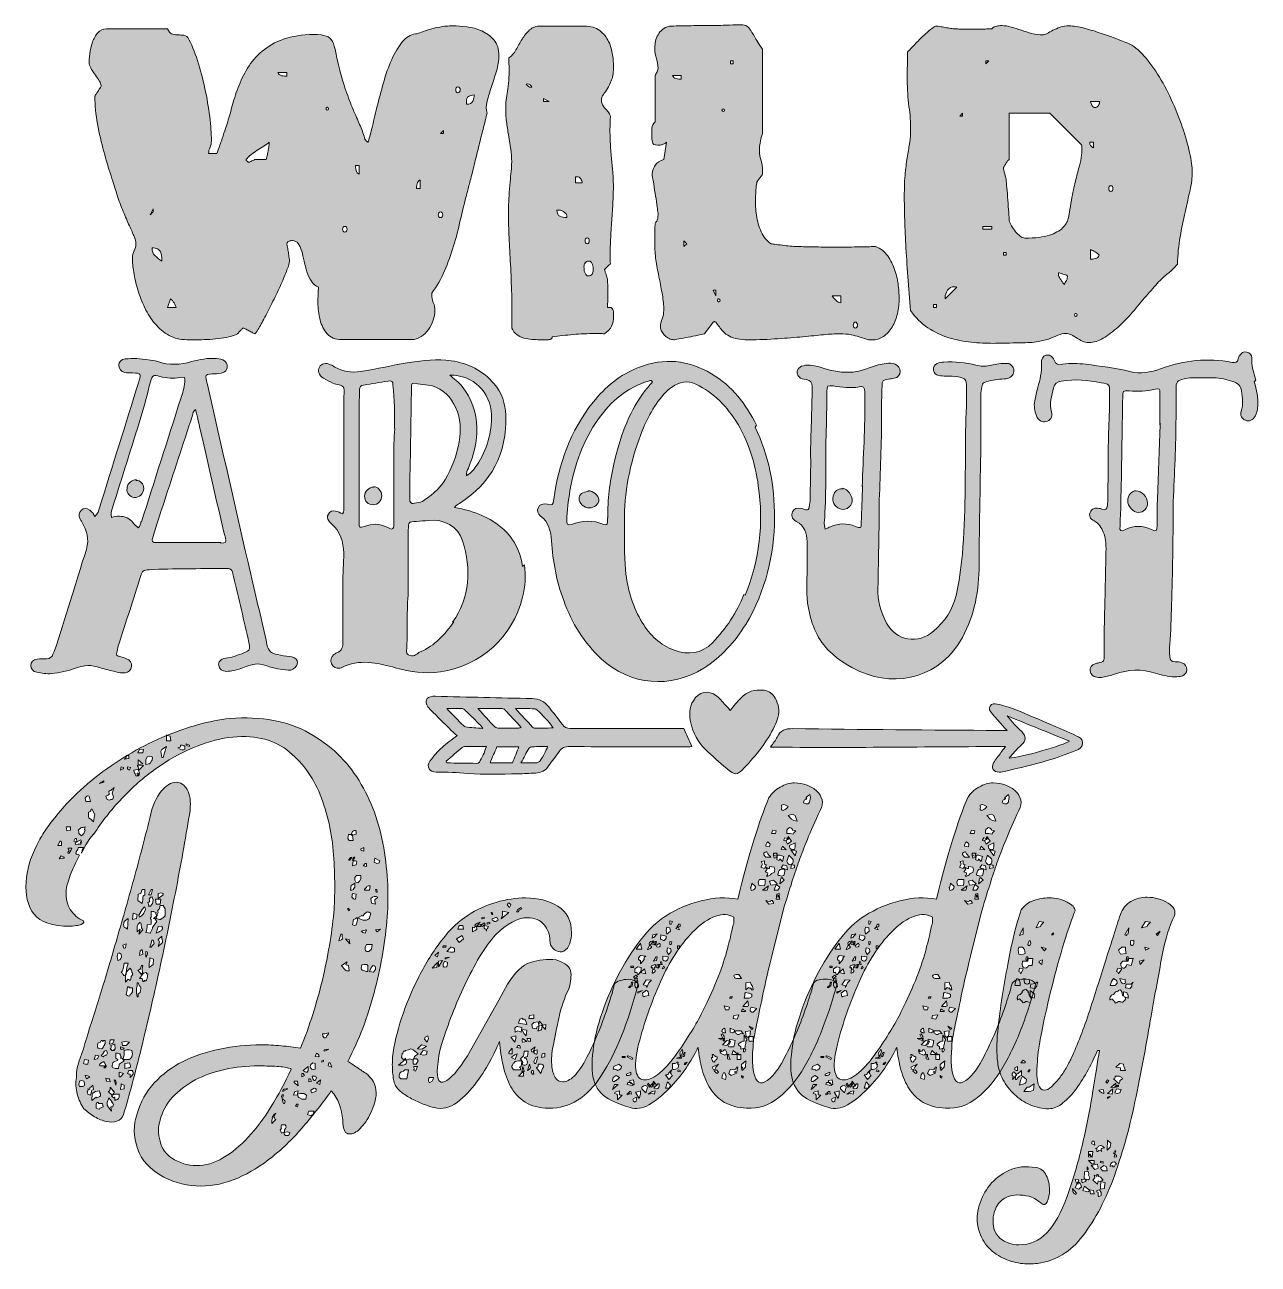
# Model space of a CAD drawing. Header units: inches. Extents: x 148 to 932, y -934 to -146.
import ezdxf

# ---------------------------------------------------------------- set-up
doc = ezdxf.new("R2010")
doc.units = ezdxf.units.IN
doc.header["$MEASUREMENT"] = 0
doc.layers.add('Layer 1', color=7, linetype='Continuous')

# ---------------------------------------------------------------- blocks, each defined once
blk = doc.blocks.new('block 3')
at = {"layer": 'Layer 1', "true_color": 0xffffff}
h = blk.add_hatch(color=7, dxfattribs=at)
h.dxf.hatch_style = 2
edge = h.paths.add_edge_path()
edge.add_spline(control_points=[(240.3, -598.39), (240.3, -598.39), (238.27, -597.98), (238.27, -597.98), (251.53, -592.29), (264.8, -588.64), (278.06, -587.01), (298.37, -585.66), (315.22, -588.78), (328.62, -596.36), (342.02, -603.94), (352.58, -614.02), (360.3, -626.61), (368.01, -639.2), (373.22, -653.41), (375.93, -669.25), (378.64, -685.09), (379.31, -700.72), (377.96, -716.15), (376.61, -731.05), (373.9, -746.14), (369.84, -761.43), (365.78, -776.73), (360.23, -791.28), (353.19, -805.09), (355.36, -806.44), (357.52, -807.87), (359.69, -809.35), (361.85, -810.84), (364.02, -812.26), (366.19, -813.62), (366.19, -813.62), (365.78, -813.62), (365.78, -813.62), (369.84, -817.14), (371.6, -821.6), (371.06, -827.02), (370.51, -831.08), (369.16, -835.14), (367, -839.2), (364.83, -843.26), (362.53, -846.37), (360.1, -848.54), (357.66, -850.7), (355.36, -851.52), (353.19, -850.98), (351.02, -850.43), (349.94, -847.59), (349.94, -842.45), (349.4, -834.87), (346.96, -828.64), (342.63, -823.77), (337.22, -831.35), (331.4, -838.79), (325.17, -846.1), (318.94, -853.41), (312.31, -859.91), (305.27, -865.6), (298.23, -871.28), (290.86, -875.81), (283.14, -879.2), (275.42, -882.58), (267.64, -884.28), (259.79, -884.28), (251.4, -884.28), (243.55, -882.38), (236.24, -878.59), (227.57, -873.98), (221.95, -867.89), (219.38, -860.32), (216.81, -852.73), (216.74, -845.42), (219.18, -838.39), (221.34, -830.81), (225, -824.24), (230.15, -818.69), (235.28, -813.15), (241.38, -808.61), (248.42, -805.09), (255.46, -801.57), (263.24, -798.93), (271.77, -797.17), (280.3, -795.41), (289.03, -794.53), (297.96, -794.53), (302.29, -794.53), (306.55, -794.73), (310.75, -795.14), (314.95, -795.54), (319.08, -796.02), (323.14, -796.56), (328.83, -782.49), (333.43, -768.07), (336.95, -753.31), (340.46, -738.56), (342.9, -724.28), (344.26, -710.47), (345.07, -699.64), (345, -687.39), (344.06, -673.72), (343.1, -660.05), (340.26, -647.32), (335.53, -635.54), (330.79, -623.77), (323.75, -614.29), (314.41, -607.12), (305.07, -599.95), (292.68, -597.31), (277.25, -599.2), (269.94, -600.28), (262.29, -602.52), (254.31, -605.9), (246.32, -609.29), (238.53, -613.68), (230.96, -619.1), (223.38, -624.51), (216.2, -630.81), (209.44, -637.98), (202.66, -645.16), (196.71, -652.8), (191.57, -660.92), (191.57, -660.92), (191.57, -660.52), (191.57, -660.52), (191.57, -660.52), (189.13, -663.36), (189.13, -663.36), (189.13, -663.36), (186.69, -667.42), (186.69, -667.42), (186.69, -667.42), (184.26, -671.89), (184.26, -671.89), (184.26, -671.89), (184.26, -670.67), (184.26, -670.67), (184.26, -670.67), (185.07, -669.05), (185.07, -669.05), (185.07, -669.05), (181.82, -669.05), (181.82, -669.05), (181.82, -669.32), (181.75, -669.59), (181.62, -669.86), (181.48, -670.13), (181.41, -670.4), (181.41, -670.67), (179.79, -672.57), (179.92, -673.51), (181.82, -673.51), (181.82, -673.51), (182.63, -673.92), (182.63, -673.92), (180.2, -678.53), (178.23, -682.79), (176.74, -686.71), (175.25, -690.64), (174.37, -694.09), (174.1, -697.07), (173.83, -701.4), (174.71, -705.19), (176.74, -708.44), (178.77, -711.68), (181.55, -714.12), (185.07, -715.75), (185.88, -717.1), (184.73, -718.05), (181.62, -718.59), (178.5, -719.13), (175.46, -719.27), (172.48, -719), (162.19, -718.46), (155.42, -715.21), (152.18, -709.25), (148.93, -703.3), (147.84, -696.25), (148.93, -688.13), (149.74, -680.82), (152.44, -672.97), (157.05, -664.58), (157.59, -663.5), (158.33, -662.21), (159.28, -660.72), (160.23, -659.24), (161.11, -657.95), (161.92, -656.86), (170.58, -644.41), (181.62, -633.04), (195.02, -622.75), (208.42, -612.47), (222.7, -604.21), (237.86, -597.98), (237.86, -597.98), (237.86, -601.23), (237.86, -601.23), (237.86, -601.23), (240.7, -601.23), (240.7, -601.23), (240.7, -601.23), (240.3, -598.39), (240.3, -598.39)], knot_values=[0, 0, 0, 0, 1, 1, 1, 2, 2, 2, 3, 3, 3, 4, 4, 4, 5, 5, 5, 6, 6, 6, 7, 7, 7, 8, 8, 8, 9, 9, 9, 10, 10, 10, 11, 11, 11, 12, 12, 12, 13, 13, 13, 14, 14, 14, 15, 15, 15, 16, 16, 16, 17, 17, 17, 18, 18, 18, 19, 19, 19, 20, 20, 20, 21, 21, 21, 22, 22, 22, 23, 23, 23, 24, 24, 24, 25, 25, 25, 26, 26, 26, 27, 27, 27, 28, 28, 28, 29, 29, 29, 30, 30, 30, 31, 31, 31, 32, 32, 32, 33, 33, 33, 34, 34, 34, 35, 35, 35, 36, 36, 36, 37, 37, 37, 38, 38, 38, 39, 39, 39, 40, 40, 40, 41, 41, 41, 42, 42, 42, 43, 43, 43, 44, 44, 44, 45, 45, 45, 46, 46, 46, 47, 47, 47, 48, 48, 48, 49, 49, 49, 50, 50, 50, 51, 51, 51, 52, 52, 52, 53, 53, 53, 54, 54, 54, 55, 55, 55, 56, 56, 56, 57, 57, 57, 58, 58, 58, 59, 59, 59, 60, 60, 60, 61, 61, 61, 62, 62, 62, 63, 63, 63, 64, 64, 64, 65, 65, 65, 66, 66, 66, 67, 67, 67, 67], degree=3, periodic=1)
h.paths.add_polyline_path([(171.26, -666.2), (170.86, -664.99), (170.04, -664.99), (168.82, -667.83), (171.26, -667.83)])
h.paths.add_polyline_path([(172.89, -675.95), (172.89, -675.14), (170.86, -674.32), (169.64, -676.35), (171.67, -675.95)])
h.paths.add_polyline_path([(176.95, -656.05), (174.1, -656.05), (174.51, -658.49), (176.95, -658.08)])
edge = h.paths.add_edge_path()
edge.add_spline(control_points=[(177.76, -669.45), (177.76, -669.45), (175.32, -669.45), (175.32, -669.45), (175.32, -670), (175.59, -670.54), (176.13, -671.08), (175.59, -671.62), (175.25, -672.03), (175.12, -672.29), (174.98, -672.57), (175.32, -672.7), (176.13, -672.7), (176.13, -672.7), (177.35, -670.67), (177.35, -670.67), (177.35, -670.67), (177.76, -669.45), (177.76, -669.45)], knot_values=[0, 0, 0, 0, 1, 1, 1, 2, 2, 2, 3, 3, 3, 4, 4, 4, 5, 5, 5, 6, 6, 6, 6], degree=3, periodic=1)
h.paths.add_polyline_path([(181.01, -665.39), (180.6, -663.36), (179.79, -663.36), (178.98, -664.99)])
h.paths.add_polyline_path([(181.82, -667.02), (183.44, -667.02), (183.85, -666.2), (183.04, -666.2), (183.85, -664.99), (183.44, -664.17), (179.79, -666.2), (180.2, -667.42)])
edge = h.paths.add_edge_path()
edge.add_spline(control_points=[(252.89, -645.49), (250.45, -660.66), (247.54, -677.03), (244.16, -694.63), (240.77, -712.23), (237.18, -729.69), (233.39, -747.02), (229.6, -764.34), (225.74, -780.99), (221.82, -796.97), (217.89, -812.94), (214.17, -826.88), (210.65, -838.79), (209.84, -840.96), (208.42, -842.38), (206.39, -843.06), (204.36, -843.73), (202.12, -843.8), (199.69, -843.26), (197.25, -842.72), (194.75, -841.71), (192.18, -840.21), (189.6, -838.73), (187.37, -837.04), (185.47, -835.14), (183.58, -832.44), (182.16, -829.32), (181.21, -825.8), (180.26, -822.28), (180.06, -818.76), (180.6, -815.24), (180.6, -811.18), (181.41, -807.12), (183.04, -803.06), (183.04, -803.06), (185.07, -796.97), (185.07, -796.97), (187.77, -788.03), (190.89, -778.02), (194.41, -766.91), (197.92, -755.82), (201.52, -743.97), (205.17, -731.38), (208.83, -718.79), (212.54, -705.66), (216.34, -691.99), (220.13, -678.32), (223.78, -664.45), (227.3, -650.37), (228.93, -642.79), (231.36, -637.1), (234.61, -633.31), (237.86, -629.52), (240.97, -627.62), (243.95, -627.62), (246.93, -627.62), (249.3, -629.18), (251.06, -632.3), (252.82, -635.41), (253.43, -639.81), (252.89, -645.49)], knot_values=[0, 0, 0, 0, 1, 1, 1, 2, 2, 2, 3, 3, 3, 4, 4, 4, 5, 5, 5, 6, 6, 6, 7, 7, 7, 8, 8, 8, 9, 9, 9, 10, 10, 10, 11, 11, 11, 12, 12, 12, 13, 13, 13, 14, 14, 14, 15, 15, 15, 16, 16, 16, 17, 17, 17, 18, 18, 18, 19, 19, 19, 20, 20, 20, 20], degree=3, periodic=1)
edge = h.paths.add_edge_path()
edge.add_spline(control_points=[(185.88, -657.67), (185.88, -657.67), (186.29, -656.05), (186.29, -656.05), (186.01, -656.05), (185.68, -656.12), (185.27, -656.25), (184.87, -656.39), (184.52, -656.46), (184.26, -656.46), (183.98, -656.19), (183.17, -656.73), (181.82, -658.08), (182.09, -658.63), (182.23, -659.3), (182.23, -660.11), (182.23, -660.11), (183.85, -661.74), (183.85, -661.74), (183.85, -661.74), (185.47, -660.11), (185.47, -660.11), (185.47, -660.11), (186.29, -658.08), (186.29, -658.08), (186.29, -658.08), (185.88, -657.67), (185.88, -657.67)], knot_values=[0, 0, 0, 0, 1, 1, 1, 2, 2, 2, 3, 3, 3, 4, 4, 4, 5, 5, 5, 6, 6, 6, 7, 7, 7, 8, 8, 8, 9, 9, 9, 9], degree=3, periodic=1)
edge = h.paths.add_edge_path()
edge.add_spline(control_points=[(182.63, -817.68), (182.09, -819.3), (182.09, -820.39), (182.63, -820.92), (182.63, -820.92), (184.66, -820.92), (184.66, -820.92), (186.01, -820.66), (186.29, -819.57), (185.47, -817.68), (185.47, -817.68), (183.85, -817.27), (183.85, -817.27), (183.85, -817.27), (182.63, -817.68), (182.63, -817.68)], knot_values=[0, 0, 0, 0, 1, 1, 1, 2, 2, 2, 3, 3, 3, 4, 4, 4, 5, 5, 5, 5], degree=3, periodic=1)
edge = h.paths.add_edge_path()
edge.add_spline(control_points=[(183.85, -672.7), (184.12, -672.43), (184.26, -672.16), (184.26, -671.89), (184.26, -671.89), (183.85, -672.29), (183.85, -672.29), (183.85, -672.29), (183.85, -672.7), (183.85, -672.7)], knot_values=[0, 0, 0, 0, 1, 1, 1, 2, 2, 2, 3, 3, 3, 3], degree=3, periodic=1)
edge = h.paths.add_edge_path()
edge.add_spline(control_points=[(187.91, -806.71), (187.91, -806.71), (188.32, -804.27), (188.32, -804.27), (188.32, -804.27), (185.88, -803.87), (185.88, -803.87), (185.88, -803.87), (185.07, -806.31), (185.07, -806.31), (185.34, -806.58), (185.74, -806.71), (186.29, -806.71), (186.29, -806.71), (186.69, -806.71), (186.69, -806.71), (186.69, -806.71), (187.91, -806.71), (187.91, -806.71)], knot_values=[0, 0, 0, 0, 1, 1, 1, 2, 2, 2, 3, 3, 3, 4, 4, 4, 5, 5, 5, 6, 6, 6, 6], degree=3, periodic=1)
edge = h.paths.add_edge_path()
edge.add_spline(control_points=[(188.72, -636.56), (187.64, -636.02), (186.83, -636.42), (186.29, -637.78), (186.29, -637.78), (186.69, -639.81), (186.69, -639.81), (186.69, -639.81), (189.54, -639.81), (189.54, -639.81), (189.54, -639.81), (188.72, -636.56), (188.72, -636.56)], knot_values=[0, 0, 0, 0, 1, 1, 1, 2, 2, 2, 3, 3, 3, 4, 4, 4, 4], degree=3, periodic=1)
edge = h.paths.add_edge_path()
edge.add_spline(control_points=[(187.1, -816.05), (187.1, -816.05), (189.13, -814.83), (189.13, -814.83), (188.05, -814.29), (187.1, -814.02), (186.29, -814.02), (186.29, -814.02), (187.1, -816.05), (187.1, -816.05)], knot_values=[0, 0, 0, 0, 1, 1, 1, 2, 2, 2, 3, 3, 3, 3], degree=3, periodic=1)
edge = h.paths.add_edge_path()
edge.add_spline(control_points=[(187.91, -825.8), (187.91, -825.8), (189.54, -826.61), (189.54, -826.61), (189.54, -826.34), (189.67, -825.87), (189.94, -825.19), (190.21, -824.52), (190.35, -823.91), (190.35, -823.36), (190.35, -823.36), (191.57, -822.96), (191.57, -822.96), (191.57, -822.96), (191.16, -820.11), (191.16, -820.11), (190.08, -821.2), (189.4, -821.74), (189.13, -821.74), (189.13, -821.74), (189.13, -822.96), (189.13, -822.96), (189.13, -822.96), (187.91, -822.55), (187.91, -822.55), (188.18, -823.09), (188.05, -823.64), (187.51, -824.17), (187.51, -824.17), (187.91, -825.8), (187.91, -825.8)], knot_values=[0, 0, 0, 0, 1, 1, 1, 2, 2, 2, 3, 3, 3, 4, 4, 4, 5, 5, 5, 6, 6, 6, 7, 7, 7, 8, 8, 8, 9, 9, 9, 10, 10, 10, 10], degree=3, periodic=1)
edge = h.paths.add_edge_path()
edge.add_spline(control_points=[(188.32, -648.74), (188.32, -650.1), (188.72, -650.77), (189.54, -650.77), (189.54, -650.77), (191.57, -652.8), (191.57, -652.8), (191.57, -652.8), (191.97, -649.96), (191.97, -649.96), (191.97, -649.15), (192.11, -648.61), (192.38, -648.34), (192.38, -648.34), (190.75, -644.68), (190.75, -644.68), (190.75, -644.68), (189.94, -644.68), (189.94, -644.68), (189.94, -645.22), (189.87, -645.56), (189.74, -645.7), (189.6, -645.83), (189.54, -646.04), (189.54, -646.3), (189.54, -646.3), (188.32, -646.71), (188.32, -646.71), (188.32, -646.71), (188.32, -648.74), (188.32, -648.74)], knot_values=[0, 0, 0, 0, 1, 1, 1, 2, 2, 2, 3, 3, 3, 4, 4, 4, 5, 5, 5, 6, 6, 6, 7, 7, 7, 8, 8, 8, 9, 9, 9, 10, 10, 10, 10], degree=3, periodic=1)
edge = h.paths.add_edge_path()
edge.add_spline(control_points=[(193.6, -828.24), (193.6, -828.24), (195.63, -827.42), (195.63, -827.42), (196.17, -826.88), (196.17, -826.07), (195.63, -824.99), (195.63, -824.99), (195.22, -823.77), (195.22, -823.77), (195.22, -823.77), (192.78, -824.17), (192.78, -824.17), (192.78, -824.17), (190.75, -825.39), (190.75, -825.39), (190.75, -825.39), (190.35, -829.86), (190.35, -829.86), (190.35, -829.86), (193.19, -827.83), (193.19, -827.83), (193.19, -827.83), (193.6, -828.24), (193.6, -828.24)], knot_values=[0, 0, 0, 0, 1, 1, 1, 2, 2, 2, 3, 3, 3, 4, 4, 4, 5, 5, 5, 6, 6, 6, 7, 7, 7, 8, 8, 8, 8], degree=3, periodic=1)
h.paths.add_polyline_path([(194.81, -801.43), (192.78, -801.03), (191.97, -803.87), (194, -803.46)])
edge = h.paths.add_edge_path()
edge.add_spline(control_points=[(197.25, -831.89), (197.25, -831.89), (194.81, -831.89), (194.81, -831.89), (194.81, -831.89), (194.41, -831.08), (194.41, -831.08), (194.41, -831.08), (193.6, -831.08), (193.6, -831.08), (193.6, -831.08), (193.19, -832.3), (193.19, -832.3), (193.19, -832.3), (193.19, -834.73), (193.19, -834.73), (194.81, -835.54), (195.63, -835.54), (195.63, -834.73), (195.63, -834.73), (197.66, -833.92), (197.66, -833.92), (197.66, -833.92), (197.25, -831.89), (197.25, -831.89)], knot_values=[0, 0, 0, 0, 1, 1, 1, 2, 2, 2, 3, 3, 3, 4, 4, 4, 5, 5, 5, 6, 6, 6, 7, 7, 7, 8, 8, 8, 8], degree=3, periodic=1)
edge = h.paths.add_edge_path()
edge.add_spline(control_points=[(197.66, -796.15), (197.66, -795.34), (197.92, -794.94), (198.47, -794.94), (198.47, -794.39), (198.6, -793.99), (198.88, -793.72), (198.88, -793.72), (198.88, -791.69), (198.88, -791.69), (198.88, -791.69), (198.06, -791.69), (198.06, -791.69), (198.06, -791.69), (197.25, -792.5), (197.25, -792.5), (197.25, -792.5), (197.25, -791.69), (197.25, -791.69), (197.25, -791.69), (196.44, -791.69), (196.44, -791.69), (196.44, -791.69), (196.03, -792.91), (196.03, -792.91), (196.03, -792.91), (194.41, -793.31), (194.41, -793.31), (193.86, -794.94), (193.86, -796.02), (194.41, -796.56), (194.41, -796.56), (196.85, -796.97), (196.85, -796.97), (196.85, -796.97), (197.66, -796.15), (197.66, -796.15)], knot_values=[0, 0, 0, 0, 1, 1, 1, 2, 2, 2, 3, 3, 3, 4, 4, 4, 5, 5, 5, 6, 6, 6, 7, 7, 7, 8, 8, 8, 9, 9, 9, 10, 10, 10, 11, 11, 11, 12, 12, 12, 12], degree=3, periodic=1)
h.paths.add_polyline_path([(195.22, -628.44), (198.06, -627.62), (198.06, -626.81)])
edge = h.paths.add_edge_path()
edge.add_spline(control_points=[(199.69, -807.93), (199.69, -807.93), (199.28, -807.93), (199.28, -807.93), (199.28, -807.93), (198.88, -806.31), (198.88, -806.31), (198.88, -806.31), (198.88, -806.71), (198.88, -806.71), (198.33, -805.36), (197.79, -804.96), (197.25, -805.49), (195.63, -806.31), (195.08, -807.12), (195.63, -807.93), (195.63, -807.93), (198.88, -807.93), (198.88, -807.93), (198.88, -807.93), (198.06, -809.15), (198.06, -809.15), (198.06, -809.15), (198.88, -809.15), (198.88, -809.15), (198.88, -809.15), (199.69, -807.93), (199.69, -807.93)], knot_values=[0, 0, 0, 0, 1, 1, 1, 2, 2, 2, 3, 3, 3, 4, 4, 4, 5, 5, 5, 6, 6, 6, 7, 7, 7, 8, 8, 8, 9, 9, 9, 9], degree=3, periodic=1)
edge = h.paths.add_edge_path()
edge.add_spline(control_points=[(197.66, -802.24), (197.92, -801.98), (198.33, -801.63), (198.88, -801.23), (199.42, -800.82), (199.69, -800.76), (199.69, -801.03), (199.69, -801.03), (200.5, -799.81), (200.5, -799.81), (200.5, -799.81), (199.69, -798.18), (199.69, -798.18), (198.6, -798.18), (198.06, -798.59), (198.06, -799.4), (198.06, -799.4), (196.44, -801.43), (196.44, -801.43), (196.44, -801.43), (197.66, -802.24), (197.66, -802.24)], knot_values=[0, 0, 0, 0, 1, 1, 1, 2, 2, 2, 3, 3, 3, 4, 4, 4, 5, 5, 5, 6, 6, 6, 7, 7, 7, 7], degree=3, periodic=1)
edge = h.paths.add_edge_path()
edge.add_spline(control_points=[(199.28, -636.56), (199.28, -636.56), (200.09, -638.59), (200.09, -638.59), (201.17, -639.14), (201.99, -639.14), (202.53, -638.59), (203.61, -638.59), (204.15, -638.05), (204.15, -636.96), (204.15, -636.96), (203.34, -634.53), (203.34, -634.53), (203.34, -634.53), (204.56, -630.87), (204.56, -630.87), (204.56, -630.87), (202.53, -632.9), (202.53, -632.9), (201.17, -632.9), (200.91, -633.58), (201.72, -634.93), (201.72, -634.93), (200.91, -635.75), (200.91, -635.75), (200.91, -635.75), (199.28, -636.56), (199.28, -636.56)], knot_values=[0, 0, 0, 0, 1, 1, 1, 2, 2, 2, 3, 3, 3, 4, 4, 4, 5, 5, 5, 6, 6, 6, 7, 7, 7, 8, 8, 8, 9, 9, 9, 9], degree=3, periodic=1)
h.paths.add_polyline_path([(200.5, -816.05), (199.28, -815.65), (199.69, -817.68), (202.12, -818.08), (201.72, -816.05)])
edge = h.paths.add_edge_path()
edge.add_spline(control_points=[(202.53, -833.92), (202.53, -833.92), (203.75, -833.92), (203.75, -833.92), (203.75, -833.92), (204.15, -832.3), (204.15, -832.3), (203.88, -832.03), (203.75, -831.83), (203.75, -831.69), (203.75, -831.55), (203.61, -831.35), (203.34, -831.08), (203.34, -831.08), (202.94, -830.67), (202.94, -830.67), (202.94, -830.67), (203.34, -830.67), (203.34, -830.67), (203.34, -830.67), (201.31, -828.24), (201.31, -828.24), (201.31, -828.24), (200.09, -831.08), (200.09, -831.08), (200.09, -832.44), (200.36, -833.38), (200.91, -833.92), (200.91, -833.92), (202.94, -836.76), (202.94, -836.76), (202.94, -836.76), (202.53, -833.92), (202.53, -833.92)], knot_values=[0, 0, 0, 0, 1, 1, 1, 2, 2, 2, 3, 3, 3, 4, 4, 4, 5, 5, 5, 6, 6, 6, 7, 7, 7, 8, 8, 8, 9, 9, 9, 10, 10, 10, 11, 11, 11, 11], degree=3, periodic=1)
edge = h.paths.add_edge_path()
edge.add_spline(control_points=[(202.12, -821.33), (202.12, -823.23), (201.72, -824.17), (200.91, -824.17), (200.91, -824.17), (203.34, -826.61), (203.34, -826.61), (203.88, -825.8), (204.29, -825.26), (204.56, -824.99), (204.83, -824.72), (204.69, -824.31), (204.15, -823.77), (204.15, -823.77), (204.15, -824.17), (204.15, -824.17), (204.15, -824.17), (203.34, -822.96), (203.34, -822.96), (203.34, -822.96), (202.12, -821.33), (202.12, -821.33)], knot_values=[0, 0, 0, 0, 1, 1, 1, 2, 2, 2, 3, 3, 3, 4, 4, 4, 5, 5, 5, 6, 6, 6, 7, 7, 7, 7], degree=3, periodic=1)
h.paths.add_polyline_path([(203.75, -793.72), (204.56, -791.28), (202.12, -791.28), (201.72, -794.12)])
edge = h.paths.add_edge_path()
edge.add_spline(control_points=[(204.15, -797.78), (204.15, -797.78), (204.56, -798.18), (204.56, -798.18), (204.56, -798.18), (205.37, -796.97), (205.37, -796.97), (205.37, -796.97), (204.97, -794.12), (204.97, -794.12), (204.97, -794.12), (202.53, -794.94), (202.53, -794.94), (203.07, -795.75), (202.94, -796.43), (202.12, -796.97), (202.12, -796.97), (202.94, -797.78), (202.94, -797.78), (202.94, -797.78), (202.94, -798.18), (202.94, -798.18), (202.94, -798.18), (203.75, -798.18), (203.75, -798.18), (203.75, -798.18), (204.15, -797.78), (204.15, -797.78)], knot_values=[0, 0, 0, 0, 1, 1, 1, 2, 2, 2, 3, 3, 3, 4, 4, 4, 5, 5, 5, 6, 6, 6, 7, 7, 7, 8, 8, 8, 9, 9, 9, 9], degree=3, periodic=1)
edge = h.paths.add_edge_path()
edge.add_spline(control_points=[(204.15, -828.24), (204.42, -828.24), (204.56, -828.17), (204.56, -828.03), (204.56, -827.9), (204.69, -827.83), (204.97, -827.83), (204.97, -827.83), (204.97, -829.86), (204.97, -829.86), (205.51, -829.59), (205.98, -829.45), (206.39, -829.45), (206.8, -829.45), (207.26, -828.91), (207.81, -827.83), (207.81, -827.83), (207.81, -825.8), (207.81, -825.8), (207.81, -825.8), (204.97, -825.8), (204.97, -825.8), (204.97, -825.8), (202.94, -827.02), (202.94, -827.02), (202.94, -827.02), (204.15, -828.24), (204.15, -828.24)], knot_values=[0, 0, 0, 0, 1, 1, 1, 2, 2, 2, 3, 3, 3, 4, 4, 4, 5, 5, 5, 6, 6, 6, 7, 7, 7, 8, 8, 8, 9, 9, 9, 9], degree=3, periodic=1)
edge = h.paths.add_edge_path()
edge.add_spline(control_points=[(207, -803.87), (207, -803.87), (207, -804.27), (207, -804.27), (207, -804.27), (204.15, -805.49), (204.15, -805.49), (203.61, -806.04), (203.34, -807.12), (203.34, -808.74), (203.34, -808.74), (205.37, -809.56), (205.37, -809.56), (205.37, -809.56), (207.4, -809.56), (207.4, -809.56), (207.4, -809.29), (207.47, -808.88), (207.61, -808.34), (207.74, -807.8), (207.81, -807.26), (207.81, -806.71), (207.81, -806.71), (211.06, -804.68), (211.06, -804.68), (211.06, -804.68), (209.44, -803.06), (209.44, -803.06), (209.44, -803.06), (208.62, -803.06), (208.62, -803.06), (208.62, -803.06), (209.03, -801.84), (209.03, -801.84), (208.76, -801.84), (208.62, -801.63), (208.62, -801.23), (208.62, -800.82), (208.48, -800.62), (208.22, -800.62), (208.22, -800.62), (208.62, -800.62), (208.62, -800.62), (208.08, -800.08), (207.13, -799.81), (205.78, -799.81), (205.78, -799.81), (205.78, -803.06), (205.78, -803.06), (205.78, -803.06), (207, -803.87), (207, -803.87)], knot_values=[0, 0, 0, 0, 1, 1, 1, 2, 2, 2, 3, 3, 3, 4, 4, 4, 5, 5, 5, 6, 6, 6, 7, 7, 7, 8, 8, 8, 9, 9, 9, 10, 10, 10, 11, 11, 11, 12, 12, 12, 13, 13, 13, 14, 14, 14, 15, 15, 15, 16, 16, 16, 17, 17, 17, 17], degree=3, periodic=1)
edge = h.paths.add_edge_path()
edge.add_spline(control_points=[(205.78, -820.11), (206.05, -817.95), (205.64, -816.86), (204.56, -816.86), (204.56, -816.86), (205.78, -820.11), (205.78, -820.11)], knot_values=[0, 0, 0, 0, 1, 1, 1, 2, 2, 2, 2], degree=3, periodic=1)
edge = h.paths.add_edge_path()
edge.add_spline(control_points=[(207, -736.46), (206.45, -737.54), (206.45, -739.03), (207, -740.93), (208.89, -740.66), (209.57, -739.3), (209.03, -736.86), (209.03, -736.86), (207.81, -736.05), (207.81, -736.05), (207.81, -736.05), (207, -736.46), (207, -736.46)], knot_values=[0, 0, 0, 0, 1, 1, 1, 2, 2, 2, 3, 3, 3, 4, 4, 4, 4], degree=3, periodic=1)
h.paths.add_polyline_path([(207.81, -811.99), (207.81, -814.83), (208.62, -814.83), (210.65, -812.8)])
h.paths.add_polyline_path([(210.65, -619.1), (210.65, -618.28), (209.03, -617.88), (208.62, -619.91), (210.25, -619.1)])
h.paths.add_polyline_path([(208.62, -797.37), (210.65, -797.37), (211.06, -796.56), (208.62, -795.75)])
h.paths.add_polyline_path([(208.62, -822.96), (211.06, -822.55), (211.06, -820.11), (209.03, -819.3), (209.03, -820.92), (208.62, -822.14)])
edge = h.paths.add_edge_path()
edge.add_spline(control_points=[(209.84, -749.05), (210.38, -750.4), (211.06, -750.81), (211.87, -750.26), (211.87, -750.26), (211.87, -751.08), (211.87, -751.08), (211.87, -751.08), (211.87, -754.73), (211.87, -754.73), (211.87, -754.73), (213.5, -752.7), (213.5, -752.7), (213.5, -752.7), (214.31, -753.51), (214.31, -753.51), (214.31, -753.51), (215.12, -753.51), (215.12, -753.51), (215.12, -752.97), (215.18, -752.57), (215.32, -752.3), (215.46, -752.03), (215.53, -751.62), (215.53, -751.08), (216.6, -750), (216.74, -749.05), (215.93, -748.23), (215.93, -747.42), (215.53, -746.61), (214.71, -745.8), (214.71, -745.8), (213.5, -747.02), (213.5, -747.02), (213.5, -747.02), (212.28, -748.64), (212.28, -748.64), (212.28, -748.64), (212.68, -745.39), (212.68, -745.39), (212.68, -745.39), (213.09, -744.17), (213.09, -744.17), (213.09, -744.17), (213.5, -742.55), (213.5, -742.55), (213.5, -742.55), (211.06, -742.55), (211.06, -742.55), (211.06, -742.55), (210.65, -745.39), (210.65, -745.39), (210.65, -745.39), (209.84, -747.42), (209.84, -747.42), (209.84, -747.42), (209.03, -748.64), (209.03, -748.64), (209.03, -748.64), (209.84, -749.05), (209.84, -749.05)], knot_values=[0, 0, 0, 0, 1, 1, 1, 2, 2, 2, 3, 3, 3, 4, 4, 4, 5, 5, 5, 6, 6, 6, 7, 7, 7, 8, 8, 8, 9, 9, 9, 10, 10, 10, 11, 11, 11, 12, 12, 12, 13, 13, 13, 14, 14, 14, 15, 15, 15, 16, 16, 16, 17, 17, 17, 18, 18, 18, 19, 19, 19, 20, 20, 20, 20], degree=3, periodic=1)
h.paths.add_polyline_path([(211.47, -792.5), (209.44, -792.91), (209.84, -794.94), (212.28, -794.94), (214.31, -792.91)])
edge = h.paths.add_edge_path()
edge.add_spline(control_points=[(212.28, -730.37), (212.28, -730.37), (210.25, -731.18), (210.25, -731.18), (210.51, -733.08), (211.06, -733.61), (211.87, -732.8), (211.87, -732.8), (212.28, -730.37), (212.28, -730.37)], knot_values=[0, 0, 0, 0, 1, 1, 1, 2, 2, 2, 3, 3, 3, 3], degree=3, periodic=1)
edge = h.paths.add_edge_path()
edge.add_spline(control_points=[(212.68, -797.78), (212.68, -797.78), (211.06, -798.18), (211.06, -798.18), (211.06, -798.18), (211.06, -801.03), (211.06, -801.03), (211.06, -801.03), (210.25, -803.87), (210.25, -803.87), (210.25, -803.87), (213.5, -803.87), (213.5, -803.87), (214.31, -803.87), (215.12, -803.33), (215.93, -802.24), (215.93, -802.24), (216.34, -800.21), (216.34, -800.21), (216.34, -800.21), (215.93, -798.18), (215.93, -798.18), (215.93, -798.18), (214.31, -797.78), (214.31, -797.78), (214.31, -797.78), (212.68, -797.78), (212.68, -797.78)], knot_values=[0, 0, 0, 0, 1, 1, 1, 2, 2, 2, 3, 3, 3, 4, 4, 4, 5, 5, 5, 6, 6, 6, 7, 7, 7, 8, 8, 8, 9, 9, 9, 9], degree=3, periodic=1)
edge = h.paths.add_edge_path()
edge.add_spline(control_points=[(213.5, -714.12), (213.5, -714.12), (211.06, -716.15), (211.06, -716.15), (211.06, -716.15), (210.65, -718.18), (210.65, -718.18), (210.65, -718.18), (211.06, -719.81), (211.06, -719.81), (211.6, -719.81), (212.28, -720.21), (213.09, -721.03), (213.09, -721.03), (213.5, -714.12), (213.5, -714.12)], knot_values=[0, 0, 0, 0, 1, 1, 1, 2, 2, 2, 3, 3, 3, 4, 4, 4, 5, 5, 5, 5], degree=3, periodic=1)
edge = h.paths.add_edge_path()
edge.add_spline(control_points=[(211.06, -613.01), (211.06, -613.01), (213.9, -612.6), (213.9, -612.6), (213.9, -612.6), (213.9, -610.57), (213.9, -610.57), (213.36, -610.57), (212.89, -610.71), (212.48, -610.97), (212.07, -611.25), (212, -611.65), (212.28, -612.19), (212.28, -612.19), (211.06, -613.01), (211.06, -613.01)], knot_values=[0, 0, 0, 0, 1, 1, 1, 2, 2, 2, 3, 3, 3, 4, 4, 4, 5, 5, 5, 5], degree=3, periodic=1)
edge = h.paths.add_edge_path()
edge.add_spline(control_points=[(214.31, -805.9), (214.31, -805.9), (211.47, -806.31), (211.47, -806.31), (211.47, -806.31), (211.47, -809.56), (211.47, -809.56), (213.09, -809.29), (214.1, -809.08), (214.51, -808.95), (214.92, -808.81), (215.12, -808.48), (215.12, -807.93), (215.12, -807.93), (214.31, -805.9), (214.31, -805.9)], knot_values=[0, 0, 0, 0, 1, 1, 1, 2, 2, 2, 3, 3, 3, 4, 4, 4, 5, 5, 5, 5], degree=3, periodic=1)
edge = h.paths.add_edge_path()
edge.add_spline(control_points=[(211.87, -750.26), (211.87, -750.26), (212.28, -749.86), (212.28, -749.86), (212.28, -749.86), (212.28, -748.64), (212.28, -748.64), (212, -748.91), (211.87, -749.45), (211.87, -750.26)], knot_values=[0, 0, 0, 0, 1, 1, 1, 2, 2, 2, 3, 3, 3, 3], degree=3, periodic=1)
edge = h.paths.add_edge_path()
edge.add_spline(control_points=[(216.34, -760.82), (216.34, -760.82), (216.34, -758.39), (216.34, -758.39), (216.34, -758.39), (214.31, -758.39), (214.31, -758.39), (214.31, -758.39), (213.9, -757.58), (213.9, -757.58), (213.9, -757.58), (213.09, -757.58), (213.09, -757.58), (213.09, -757.58), (212.68, -760.82), (212.68, -760.82), (212.68, -760.82), (212.28, -762.45), (212.28, -762.45), (213.9, -764.07), (214.71, -764.07), (214.71, -762.45), (214.71, -762.45), (215.53, -762.04), (215.53, -762.04), (215.53, -762.04), (216.34, -760.82), (216.34, -760.82)], knot_values=[0, 0, 0, 0, 1, 1, 1, 2, 2, 2, 3, 3, 3, 4, 4, 4, 5, 5, 5, 6, 6, 6, 7, 7, 7, 8, 8, 8, 9, 9, 9, 9], degree=3, periodic=1)
edge = h.paths.add_edge_path()
edge.add_spline(control_points=[(213.09, -617.88), (213.09, -618.69), (213.22, -619.24), (213.5, -619.5), (213.76, -619.77), (214.04, -619.91), (214.31, -619.91), (214.31, -619.91), (215.12, -618.28), (215.12, -618.28), (215.12, -618.28), (213.09, -617.88), (213.09, -617.88)], knot_values=[0, 0, 0, 0, 1, 1, 1, 2, 2, 2, 3, 3, 3, 4, 4, 4, 4], degree=3, periodic=1)
edge = h.paths.add_edge_path()
edge.add_spline(control_points=[(216.34, -810.77), (216.34, -810.77), (213.9, -810.77), (213.9, -810.77), (213.9, -810.77), (213.09, -812.8), (213.09, -812.8), (213.36, -812.8), (213.63, -812.87), (213.9, -813.01), (214.17, -813.15), (214.44, -813.21), (214.71, -813.21), (214.71, -813.21), (214.71, -815.24), (214.71, -815.24), (214.71, -815.24), (216.74, -813.21), (216.74, -813.21), (216.74, -812.13), (216.6, -811.45), (216.34, -811.18), (216.34, -811.18), (216.34, -810.77), (216.34, -810.77)], knot_values=[0, 0, 0, 0, 1, 1, 1, 2, 2, 2, 3, 3, 3, 4, 4, 4, 5, 5, 5, 6, 6, 6, 7, 7, 7, 8, 8, 8, 8], degree=3, periodic=1)
h.paths.add_polyline_path([(219.18, -711.68), (216.74, -710.87), (216.34, -714.93), (218.78, -714.12)])
edge = h.paths.add_edge_path()
edge.add_spline(control_points=[(220.4, -623.56), (220.4, -623.56), (220.81, -621.53), (220.81, -621.53), (220.81, -621.53), (219.59, -619.5), (219.59, -619.5), (219.59, -619.5), (217.15, -619.91), (217.15, -619.91), (217.15, -620.46), (217.42, -621.27), (217.96, -622.34), (218.23, -622.89), (218.37, -623.3), (218.37, -623.56), (218.37, -623.56), (220.4, -623.56), (220.4, -623.56)], knot_values=[0, 0, 0, 0, 1, 1, 1, 2, 2, 2, 3, 3, 3, 4, 4, 4, 5, 5, 5, 6, 6, 6, 6], degree=3, periodic=1)
edge = h.paths.add_edge_path()
edge.add_spline(control_points=[(219.99, -762.04), (219.99, -762.04), (221.21, -761.23), (221.21, -761.23), (221.21, -761.23), (221.62, -758.79), (221.62, -758.79), (221.62, -757.71), (221.34, -757.17), (220.81, -757.17), (220.81, -757.17), (219.99, -755.14), (219.99, -755.14), (219.99, -755.14), (219.18, -755.14), (219.18, -755.14), (219.18, -755.14), (219.18, -757.17), (219.18, -757.17), (218.91, -757.98), (218.78, -758.73), (218.78, -759.4), (218.78, -760.08), (218.78, -760.69), (218.78, -761.23), (218.78, -761.23), (219.18, -764.07), (219.18, -764.07), (219.18, -764.07), (219.99, -764.07), (219.99, -764.07), (219.99, -764.07), (219.99, -762.04), (219.99, -762.04)], knot_values=[0, 0, 0, 0, 1, 1, 1, 2, 2, 2, 3, 3, 3, 4, 4, 4, 5, 5, 5, 6, 6, 6, 7, 7, 7, 8, 8, 8, 9, 9, 9, 10, 10, 10, 11, 11, 11, 11], degree=3, periodic=1)
h.paths.add_polyline_path([(219.99, -617.88), (220.4, -619.91), (223.24, -617.07), (219.18, -616.66)])
edge = h.paths.add_edge_path()
edge.add_spline(control_points=[(219.99, -621.94), (219.99, -621.94), (219.18, -621.94), (219.18, -621.94), (219.18, -623.02), (219.59, -623.56), (220.4, -623.56), (220.4, -623.56), (219.99, -621.94), (219.99, -621.94)], knot_values=[0, 0, 0, 0, 1, 1, 1, 2, 2, 2, 3, 3, 3, 3], degree=3, periodic=1)
edge = h.paths.add_edge_path()
edge.add_spline(control_points=[(222.84, -721.43), (222.84, -721.43), (222.02, -720.21), (222.02, -720.21), (222.02, -716.7), (221.34, -715.89), (219.99, -717.78), (219.99, -717.78), (219.18, -719.4), (219.18, -719.4), (219.18, -719.4), (219.18, -722.65), (219.18, -722.65), (219.18, -722.65), (221.21, -721.03), (221.21, -721.03), (221.21, -721.03), (221.21, -721.43), (221.21, -721.43), (221.21, -721.43), (220.4, -724.28), (220.4, -724.28), (220.4, -724.28), (222.84, -721.43), (222.84, -721.43)], knot_values=[0, 0, 0, 0, 1, 1, 1, 2, 2, 2, 3, 3, 3, 4, 4, 4, 5, 5, 5, 6, 6, 6, 7, 7, 7, 8, 8, 8, 8], degree=3, periodic=1)
h.paths.add_polyline_path([(222.84, -608.94), (223.24, -606.91), (220.81, -606.51), (219.59, -608.94)])
edge = h.paths.add_edge_path()
edge.add_spline(control_points=[(222.84, -702.35), (222.84, -702.35), (222.84, -701.13), (222.84, -701.13), (222.84, -700.32), (223.24, -699.64), (224.05, -699.1), (224.05, -699.1), (224.05, -695.85), (224.05, -695.85), (224.05, -695.85), (222.43, -695.85), (222.43, -695.85), (222.43, -696.12), (222.29, -696.53), (222.02, -697.07), (221.75, -697.61), (221.62, -698.02), (221.62, -698.28), (221.62, -698.28), (219.99, -698.69), (219.99, -698.69), (219.99, -698.69), (219.59, -702.75), (219.59, -702.75), (219.59, -702.75), (222.43, -704.78), (222.43, -704.78), (222.43, -704.78), (222.84, -702.35), (222.84, -702.35)], knot_values=[0, 0, 0, 0, 1, 1, 1, 2, 2, 2, 3, 3, 3, 4, 4, 4, 5, 5, 5, 6, 6, 6, 7, 7, 7, 8, 8, 8, 9, 9, 9, 10, 10, 10, 10], degree=3, periodic=1)
edge = h.paths.add_edge_path()
edge.add_spline(control_points=[(222.84, -744.17), (222.84, -744.17), (222.02, -744.17), (222.02, -744.17), (222.02, -744.17), (221.62, -745.39), (221.62, -745.39), (221.34, -746.48), (220.67, -747.02), (219.59, -747.02), (219.59, -747.02), (222.02, -749.86), (222.02, -749.86), (222.56, -749.05), (222.77, -748.3), (222.63, -747.62), (222.49, -746.95), (222.43, -746.48), (222.43, -746.2), (222.43, -746.2), (222.84, -744.17), (222.84, -744.17)], knot_values=[0, 0, 0, 0, 1, 1, 1, 2, 2, 2, 3, 3, 3, 4, 4, 4, 5, 5, 5, 6, 6, 6, 7, 7, 7, 7], degree=3, periodic=1)
h.paths.add_polyline_path([(219.99, -613.41), (219.99, -616.25), (222.84, -615.85)])
edge = h.paths.add_edge_path()
edge.add_spline(control_points=[(222.02, -712.5), (222.29, -712.23), (222.63, -711.89), (223.04, -711.48), (223.44, -711.08), (223.65, -710.74), (223.65, -710.47), (223.65, -710.47), (224.46, -708.44), (224.46, -708.44), (224.46, -708.44), (224.05, -706.81), (224.05, -706.81), (223.78, -706.81), (223.51, -707.02), (223.24, -707.42), (222.97, -707.83), (222.7, -708.17), (222.43, -708.44), (222.43, -708.44), (220.4, -712.09), (220.4, -712.09), (220.4, -712.09), (220.81, -713.31), (220.81, -713.31), (220.81, -713.31), (222.02, -712.5), (222.02, -712.5)], knot_values=[0, 0, 0, 0, 1, 1, 1, 2, 2, 2, 3, 3, 3, 4, 4, 4, 5, 5, 5, 6, 6, 6, 7, 7, 7, 8, 8, 8, 9, 9, 9, 9], degree=3, periodic=1)
h.paths.add_polyline_path([(221.21, -734.83), (220.81, -737.68), (222.84, -736.86), (222.43, -734.02)])
edge = h.paths.add_edge_path()
edge.add_spline(control_points=[(222.43, -752.3), (222.43, -752.3), (222.84, -754.33), (222.84, -754.33), (222.84, -754.33), (223.65, -754.33), (223.65, -754.33), (223.65, -754.33), (223.65, -753.51), (223.65, -753.51), (224.46, -754.33), (225.13, -753.92), (225.68, -752.3), (225.68, -752.3), (226.08, -749.45), (226.08, -749.45), (226.08, -749.45), (225.27, -749.45), (225.27, -749.45), (225.27, -749.45), (225.27, -748.64), (225.27, -748.64), (225.27, -748.64), (223.24, -749.05), (223.24, -749.05), (223.24, -749.05), (220.81, -752.3), (220.81, -752.3), (220.81, -752.3), (222.43, -752.3), (222.43, -752.3)], knot_values=[0, 0, 0, 0, 1, 1, 1, 2, 2, 2, 3, 3, 3, 4, 4, 4, 5, 5, 5, 6, 6, 6, 7, 7, 7, 8, 8, 8, 9, 9, 9, 10, 10, 10, 10], degree=3, periodic=1)
edge = h.paths.add_edge_path()
edge.add_spline(control_points=[(228.12, -614.22), (228.65, -614.22), (228.93, -613.55), (228.93, -612.19), (228.93, -611.11), (227.84, -610.84), (225.68, -611.38), (225.68, -611.38), (224.87, -613.41), (224.87, -613.41), (224.87, -613.41), (224.87, -616.25), (224.87, -616.25), (224.87, -616.25), (226.9, -615.85), (226.9, -615.85), (227.71, -615.58), (228.12, -615.04), (228.12, -614.22)], knot_values=[0, 0, 0, 0, 1, 1, 1, 2, 2, 2, 3, 3, 3, 4, 4, 4, 5, 5, 5, 6, 6, 6, 6], degree=3, periodic=1)
edge = h.paths.add_edge_path()
edge.add_spline(control_points=[(228.12, -714.93), (228.12, -714.93), (228.12, -717.78), (228.12, -717.78), (228.12, -717.78), (225.68, -718.18), (225.68, -718.18), (225.68, -720.08), (225.41, -721.7), (224.87, -723.06), (224.87, -723.06), (227.71, -723.46), (227.71, -723.46), (227.71, -723.2), (227.98, -722.52), (228.52, -721.43), (228.79, -721.17), (228.93, -720.89), (228.93, -720.62), (228.93, -720.08), (229.06, -719.67), (229.33, -719.4), (229.33, -719.4), (231.77, -716.15), (231.77, -716.15), (231.77, -716.15), (230.55, -714.12), (230.55, -714.12), (230.55, -714.12), (229.74, -714.12), (229.74, -714.12), (229.74, -714.12), (231.77, -712.5), (231.77, -712.5), (231.77, -712.5), (231.36, -714.12), (231.36, -714.12), (231.36, -714.12), (233.39, -714.93), (233.39, -714.93), (234.21, -714.93), (235.43, -714.12), (237.05, -712.5), (237.05, -712.5), (237.05, -708.03), (237.05, -708.03), (237.05, -708.03), (235.83, -706), (235.83, -706), (235.83, -706), (233.8, -706), (233.8, -706), (233.8, -706.27), (233.73, -706.61), (233.6, -707.02), (233.46, -707.42), (233.39, -707.77), (233.39, -708.03), (232.31, -708.58), (232.04, -709.39), (232.58, -710.47), (232.58, -710.47), (231.77, -712.09), (231.77, -712.09), (230.96, -711.55), (230.82, -711.01), (231.36, -710.47), (230.28, -709.93), (229.19, -709.65), (228.12, -709.65), (228.12, -709.65), (228.12, -713.31), (228.12, -713.31), (227.84, -713.58), (227.71, -713.99), (227.71, -714.53), (227.71, -714.53), (228.12, -714.93), (228.12, -714.93)], knot_values=[0, 0, 0, 0, 1, 1, 1, 2, 2, 2, 3, 3, 3, 4, 4, 4, 5, 5, 5, 6, 6, 6, 7, 7, 7, 8, 8, 8, 9, 9, 9, 10, 10, 10, 11, 11, 11, 12, 12, 12, 13, 13, 13, 14, 14, 14, 15, 15, 15, 16, 16, 16, 17, 17, 17, 18, 18, 18, 19, 19, 19, 20, 20, 20, 21, 21, 21, 22, 22, 22, 23, 23, 23, 24, 24, 24, 25, 25, 25, 26, 26, 26, 26], degree=3, periodic=1)
edge = h.paths.add_edge_path()
edge.add_spline(control_points=[(224.87, -738.89), (225.68, -737.27), (226.01, -736.25), (225.88, -735.85), (225.74, -735.44), (225.41, -735.24), (224.87, -735.24), (224.87, -735.24), (224.87, -738.89), (224.87, -738.89)], knot_values=[0, 0, 0, 0, 1, 1, 1, 2, 2, 2, 3, 3, 3, 3], degree=3, periodic=1)
edge = h.paths.add_edge_path()
edge.add_spline(control_points=[(228.93, -704.78), (228.93, -704.78), (229.33, -702.35), (229.33, -702.35), (228.79, -700.72), (228.52, -700.18), (228.52, -700.72), (228.52, -700.72), (227.71, -700.72), (227.71, -700.72), (227.71, -700.72), (226.9, -701.94), (226.9, -701.94), (227.44, -703.3), (227.16, -703.97), (226.08, -703.97), (226.08, -704.52), (226.22, -704.92), (226.49, -705.19), (226.76, -705.46), (226.76, -705.87), (226.49, -706.41), (226.49, -706.41), (227.71, -706.41), (227.71, -706.41), (227.71, -706.41), (228.93, -704.78), (228.93, -704.78)], knot_values=[0, 0, 0, 0, 1, 1, 1, 2, 2, 2, 3, 3, 3, 4, 4, 4, 5, 5, 5, 6, 6, 6, 7, 7, 7, 8, 8, 8, 9, 9, 9, 9], degree=3, periodic=1)
h.paths.add_polyline_path([(228.12, -699.1), (228.93, -695.85), (228.12, -695.85), (226.49, -699.1)])
h.paths.add_polyline_path([(226.9, -745.39), (229.33, -743.36), (229.74, -740.11), (227.3, -739.3), (227.3, -741.33), (226.9, -742.55)])
edge = h.paths.add_edge_path()
edge.add_spline(control_points=[(228.12, -729.96), (228.12, -729.96), (227.3, -732.4), (227.3, -732.4), (227.3, -732.4), (228.12, -732.4), (228.12, -732.4), (228.65, -731.86), (228.99, -731.45), (229.13, -731.18), (229.26, -730.91), (229.6, -730.64), (230.15, -730.37), (230.15, -730.37), (229.33, -727.93), (229.33, -727.93), (229.33, -727.93), (228.52, -727.93), (228.52, -727.93), (228.52, -727.93), (228.12, -729.96), (228.12, -729.96)], knot_values=[0, 0, 0, 0, 1, 1, 1, 2, 2, 2, 3, 3, 3, 4, 4, 4, 5, 5, 5, 6, 6, 6, 7, 7, 7, 7], degree=3, periodic=1)
h.paths.add_polyline_path([(231.36, -705.19), (233.8, -705.19), (234.21, -701.94), (230.96, -701.94)])
edge = h.paths.add_edge_path()
edge.add_spline(control_points=[(234.61, -719), (234.61, -719), (232.58, -719.4), (232.58, -719.4), (232.58, -719.4), (231.36, -723.46), (231.36, -723.46), (233.53, -722.65), (234.75, -721.98), (235.02, -721.43), (235.56, -720.62), (235.56, -719.95), (235.02, -719.4), (235.02, -719.4), (234.61, -719), (234.61, -719)], knot_values=[0, 0, 0, 0, 1, 1, 1, 2, 2, 2, 3, 3, 3, 4, 4, 4, 5, 5, 5, 5], degree=3, periodic=1)
h.paths.add_polyline_path([(232.18, -712.09), (231.77, -712.09), (231.77, -712.5)])
h.paths.add_polyline_path([(234.61, -697.88), (232.58, -698.28), (232.58, -701.53), (235.83, -699.1), (235.83, -698.28)])
edge = h.paths.add_edge_path()
edge.add_spline(control_points=[(235.02, -725.49), (235.02, -725.49), (232.58, -727.52), (232.58, -727.52), (232.58, -727.52), (233.39, -729.15), (233.39, -729.15), (233.39, -729.15), (232.58, -731.99), (232.58, -731.99), (232.58, -731.99), (235.43, -729.55), (235.43, -729.55), (235.43, -727.93), (235.28, -727.12), (235.02, -727.12), (235.02, -727.12), (235.02, -725.49), (235.02, -725.49)], knot_values=[0, 0, 0, 0, 1, 1, 1, 2, 2, 2, 3, 3, 3, 4, 4, 4, 5, 5, 5, 6, 6, 6, 6], degree=3, periodic=1)
edge = h.paths.add_edge_path()
edge.add_spline(control_points=[(316.64, -809.56), (313.39, -808.74), (310.08, -808.27), (306.69, -808.13), (303.31, -808), (299.85, -807.93), (296.34, -807.93), (289.03, -807.93), (281.92, -808.68), (275.02, -810.16), (268.12, -811.65), (261.82, -813.89), (256.14, -816.86), (250.45, -819.85), (245.64, -823.5), (241.72, -827.83), (237.79, -832.16), (235.15, -837.04), (233.8, -842.45), (232.44, -846.51), (232.44, -850.98), (233.8, -855.85), (235.15, -860.72), (237.59, -864.24), (241.11, -866.41), (246.25, -869.66), (251.53, -871.28), (256.95, -871.28), (262.63, -871.28), (268.25, -869.66), (273.8, -866.41), (279.35, -863.16), (284.7, -858.76), (289.84, -853.21), (294.98, -847.66), (299.85, -841.17), (304.46, -833.72), (309.06, -826.27), (313.26, -818.36), (317.05, -809.96), (317.05, -809.96), (316.64, -809.56), (316.64, -809.56)], knot_values=[0, 0, 0, 0, 1, 1, 1, 2, 2, 2, 3, 3, 3, 4, 4, 4, 5, 5, 5, 6, 6, 6, 7, 7, 7, 8, 8, 8, 9, 9, 9, 10, 10, 10, 11, 11, 11, 12, 12, 12, 13, 13, 13, 14, 14, 14, 14], degree=3, periodic=1)
h.paths.add_polyline_path([(234.21, -608.13), (235.02, -611.79), (235.83, -611.79), (236.64, -608.94), (237.86, -604.88), (235.02, -606.91)])
h.paths.add_polyline_path([(237.86, -597.98), (238.27, -597.98), (237.86, -597.57)])
edge = h.paths.add_edge_path()
edge.add_spline(control_points=[(246.8, -604.07), (247.06, -605.16), (246.52, -605.69), (245.17, -605.69), (247.06, -607.05), (248.55, -607.32), (249.64, -606.51), (249.64, -606.51), (249.64, -604.48), (249.64, -604.48), (249.64, -604.48), (248.83, -604.48), (248.83, -604.48), (248.83, -604.48), (248.01, -604.07), (248.01, -604.07), (248.01, -604.07), (246.8, -604.07), (246.8, -604.07)], knot_values=[0, 0, 0, 0, 1, 1, 1, 2, 2, 2, 3, 3, 3, 4, 4, 4, 5, 5, 5, 6, 6, 6, 6], degree=3, periodic=1)
h.paths.add_polyline_path([(252.48, -604.88), (252.48, -604.07), (250.45, -603.26), (250.45, -604.07)])
edge = h.paths.add_edge_path()
edge.add_spline(control_points=[(304.87, -844.48), (304.87, -844.48), (307.3, -842.04), (307.3, -842.04), (307.03, -842.04), (306.83, -841.84), (306.69, -841.43), (306.55, -841.03), (306.35, -840.69), (306.09, -840.42), (306.09, -840.42), (307.3, -837.98), (307.3, -837.98), (305.41, -839.6), (304.73, -840.69), (305.27, -841.23), (305.27, -841.23), (304.87, -842.45), (304.87, -842.45), (304.87, -842.45), (304.87, -844.48), (304.87, -844.48)], knot_values=[0, 0, 0, 0, 1, 1, 1, 2, 2, 2, 3, 3, 3, 4, 4, 4, 5, 5, 5, 6, 6, 6, 7, 7, 7, 7], degree=3, periodic=1)
edge = h.paths.add_edge_path()
edge.add_spline(control_points=[(312.99, -849.76), (312.99, -849.76), (312.99, -848.54), (312.99, -848.54), (314.07, -847.45), (314.21, -846.37), (313.39, -845.29), (313.39, -845.29), (310.96, -845.29), (310.96, -845.29), (310.69, -846.64), (310.69, -847.45), (310.96, -847.73), (310.96, -847.73), (310.15, -848.54), (310.15, -848.54), (310.15, -848.54), (310.96, -850.57), (310.96, -850.57), (310.96, -850.57), (312.99, -849.76), (312.99, -849.76)], knot_values=[0, 0, 0, 0, 1, 1, 1, 2, 2, 2, 3, 3, 3, 4, 4, 4, 5, 5, 5, 6, 6, 6, 7, 7, 7, 7], degree=3, periodic=1)
h.paths.add_polyline_path([(310.96, -827.83), (311.77, -827.83), (312.18, -826.2), (311.36, -826.2), (310.96, -827.42)])
h.paths.add_polyline_path([(311.36, -828.64), (311.77, -830.67), (312.18, -831.89), (312.99, -831.89), (313.39, -830.27)])
edge = h.paths.add_edge_path()
edge.add_spline(control_points=[(315.02, -822.55), (313.39, -822.55), (312.44, -822.69), (312.18, -822.96), (311.9, -823.23), (311.77, -823.64), (311.77, -824.17), (311.77, -824.17), (315.02, -822.55), (315.02, -822.55)], knot_values=[0, 0, 0, 0, 1, 1, 1, 2, 2, 2, 3, 3, 3, 3], degree=3, periodic=1)
edge = h.paths.add_edge_path()
edge.add_spline(control_points=[(315.43, -852.19), (315.43, -852.19), (316.24, -850.57), (316.24, -850.57), (316.24, -850.57), (316.24, -850.16), (316.24, -850.16), (316.24, -850.16), (314.61, -849.76), (314.61, -849.76), (314.61, -849.76), (312.58, -850.16), (312.58, -850.16), (312.58, -850.98), (312.85, -851.65), (313.39, -852.19), (313.39, -852.19), (315.43, -852.19), (315.43, -852.19)], knot_values=[0, 0, 0, 0, 1, 1, 1, 2, 2, 2, 3, 3, 3, 4, 4, 4, 5, 5, 5, 6, 6, 6, 6], degree=3, periodic=1)
h.paths.add_polyline_path([(318.67, -826.61), (321.11, -826.2), (321.11, -825.8), (321.52, -823.77), (319.49, -824.17)])
h.paths.add_polyline_path([(321.52, -820.52), (321.11, -817.68), (319.08, -817.68), (319.08, -818.49)])
h.paths.add_polyline_path([(321.11, -833.92), (321.52, -832.3), (320.7, -832.3), (319.89, -833.51)])
edge = h.paths.add_edge_path()
edge.add_spline(control_points=[(321.11, -825.8), (321.38, -827.42), (321.78, -828.24), (322.33, -828.24), (322.33, -828.24), (323.95, -829.05), (323.95, -829.05), (323.95, -829.05), (326.39, -829.05), (326.39, -829.05), (326.39, -829.05), (326.8, -826.61), (326.8, -826.61), (326.8, -826.61), (325.17, -825.39), (325.17, -825.39), (325.17, -825.39), (323.14, -825.39), (323.14, -825.39), (323.14, -825.39), (321.11, -825.8), (321.11, -825.8)], knot_values=[0, 0, 0, 0, 1, 1, 1, 2, 2, 2, 3, 3, 3, 4, 4, 4, 5, 5, 5, 6, 6, 6, 7, 7, 7, 7], degree=3, periodic=1)
h.paths.add_polyline_path([(325.58, -814.02), (324.77, -812.8), (323.95, -812.8), (323.95, -814.83)])
edge = h.paths.add_edge_path()
edge.add_spline(control_points=[(328.01, -810.77), (328.01, -810.77), (328.01, -808.34), (328.01, -808.34), (328.01, -808.34), (324.77, -810.77), (324.77, -810.77), (325.58, -811.59), (326.39, -811.99), (327.2, -811.99), (327.2, -811.99), (328.01, -810.77), (328.01, -810.77)], knot_values=[0, 0, 0, 0, 1, 1, 1, 2, 2, 2, 3, 3, 3, 4, 4, 4, 4], degree=3, periodic=1)
edge = h.paths.add_edge_path()
edge.add_spline(control_points=[(330.04, -839.2), (330.86, -839.2), (331.4, -838.39), (331.67, -836.76), (331.67, -836.76), (328.42, -836.76), (328.42, -836.76), (328.42, -836.76), (327.61, -838.79), (327.61, -838.79), (327.61, -838.79), (329.64, -839.6), (329.64, -839.6), (329.64, -839.6), (330.04, -839.2), (330.04, -839.2)], knot_values=[0, 0, 0, 0, 1, 1, 1, 2, 2, 2, 3, 3, 3, 4, 4, 4, 5, 5, 5, 5], degree=3, periodic=1)
h.paths.add_polyline_path([(329.23, -816.05), (328.42, -816.05), (328.42, -818.08), (330.04, -817.68)])
edge = h.paths.add_edge_path()
edge.add_spline(control_points=[(329.23, -808.34), (329.5, -809.96), (330.58, -810.51), (332.48, -809.96), (332.48, -809.96), (332.48, -806.31), (332.48, -806.31), (332.48, -806.31), (330.86, -805.9), (330.86, -805.9), (330.86, -805.9), (329.64, -807.12), (329.64, -807.12), (329.64, -807.12), (329.23, -808.34), (329.23, -808.34)], knot_values=[0, 0, 0, 0, 1, 1, 1, 2, 2, 2, 3, 3, 3, 4, 4, 4, 5, 5, 5, 5], degree=3, periodic=1)
edge = h.paths.add_edge_path()
edge.add_spline(control_points=[(330.04, -824.99), (330.04, -824.99), (332.89, -824.17), (332.89, -824.17), (333.43, -822.82), (333.02, -822.14), (331.67, -822.14), (331.67, -822.14), (329.64, -823.36), (329.64, -823.36), (329.64, -823.36), (330.04, -824.99), (330.04, -824.99)], knot_values=[0, 0, 0, 0, 1, 1, 1, 2, 2, 2, 3, 3, 3, 4, 4, 4, 4], degree=3, periodic=1)
edge = h.paths.add_edge_path()
edge.add_spline(control_points=[(330.45, -814.43), (330.45, -814.43), (330.86, -816.05), (330.86, -816.05), (330.86, -816.05), (331.67, -817.27), (331.67, -817.27), (331.67, -817.27), (332.48, -817.27), (332.48, -817.27), (332.48, -817.27), (333.29, -815.65), (333.29, -815.65), (333.02, -814.83), (332.61, -814.43), (332.08, -814.43), (332.08, -814.43), (330.45, -814.43), (330.45, -814.43)], knot_values=[0, 0, 0, 0, 1, 1, 1, 2, 2, 2, 3, 3, 3, 4, 4, 4, 5, 5, 5, 6, 6, 6, 6], degree=3, periodic=1)
edge = h.paths.add_edge_path()
edge.add_spline(control_points=[(332.48, -801.84), (332.48, -801.84), (334.51, -802.24), (334.51, -802.24), (335.32, -801.43), (334.92, -800.62), (333.29, -799.81), (333.29, -799.81), (332.48, -801.84), (332.48, -801.84)], knot_values=[0, 0, 0, 0, 1, 1, 1, 2, 2, 2, 3, 3, 3, 3], degree=3, periodic=1)
h.paths.add_polyline_path([(335.32, -819.71), (335.73, -816.86), (333.29, -818.89)])
h.paths.add_polyline_path([(336.54, -804.68), (336.54, -805.49), (337.76, -805.09), (337.76, -804.27)])
edge = h.paths.add_edge_path()
edge.add_spline(control_points=[(337.35, -789.25), (337.35, -789.25), (337.35, -788.84), (337.35, -788.84), (337.35, -788.84), (338.17, -790.06), (338.17, -790.06), (338.17, -790.06), (338.98, -790.06), (338.98, -790.06), (339.25, -790.06), (339.38, -789.93), (339.38, -789.66), (339.38, -789.39), (339.52, -789.12), (339.79, -788.84), (340.6, -788.31), (341.01, -787.63), (341.01, -786.81), (341.01, -786.81), (338.57, -787.63), (338.57, -787.63), (338.57, -787.63), (336.95, -787.63), (336.95, -787.63), (336.95, -787.63), (337.35, -789.25), (337.35, -789.25)], knot_values=[0, 0, 0, 0, 1, 1, 1, 2, 2, 2, 3, 3, 3, 4, 4, 4, 5, 5, 5, 6, 6, 6, 7, 7, 7, 8, 8, 8, 9, 9, 9, 9], degree=3, periodic=1)
h.paths.add_polyline_path([(341.01, -797.37), (338.17, -797.78), (338.17, -798.59), (339.38, -798.18)])
h.paths.add_polyline_path([(340.6, -807.93), (343.04, -808.74), (341.82, -805.9), (341.01, -805.9)])
edge = h.paths.add_edge_path()
edge.add_spline(control_points=[(349.54, -725.9), (349.54, -725.9), (349.54, -724.28), (349.54, -724.28), (349.54, -724.28), (348.72, -724.28), (348.72, -724.28), (348.72, -724.28), (347.51, -728.34), (347.51, -728.34), (349.13, -727.8), (349.94, -727.26), (349.94, -726.71), (349.94, -726.71), (349.54, -725.9), (349.54, -725.9)], knot_values=[0, 0, 0, 0, 1, 1, 1, 2, 2, 2, 3, 3, 3, 4, 4, 4, 5, 5, 5, 5], degree=3, periodic=1)
edge = h.paths.add_edge_path()
edge.add_spline(control_points=[(354, -747.42), (354, -747.42), (353.6, -744.17), (353.6, -744.17), (353.32, -743.91), (352.79, -743.77), (351.97, -743.77), (351.97, -743.77), (352.79, -741.74), (352.79, -741.74), (352.79, -741.74), (349.13, -744.17), (349.13, -744.17), (349.13, -744.45), (349.33, -744.72), (349.74, -744.99), (350.15, -745.26), (350.35, -745.53), (350.35, -745.8), (350.62, -746.07), (350.96, -746.41), (351.37, -746.81), (351.77, -747.22), (352.11, -747.42), (352.38, -747.42), (352.38, -747.42), (354, -747.42), (354, -747.42)], knot_values=[0, 0, 0, 0, 1, 1, 1, 2, 2, 2, 3, 3, 3, 4, 4, 4, 5, 5, 5, 6, 6, 6, 7, 7, 7, 8, 8, 8, 9, 9, 9, 9], degree=3, periodic=1)
h.paths.add_polyline_path([(351.57, -727.12), (354.41, -730.37), (354, -727.52)])
edge = h.paths.add_edge_path()
edge.add_spline(control_points=[(354, -664.58), (354, -664.58), (356.44, -664.58), (356.44, -664.58), (356.44, -664.58), (356.03, -661.33), (356.03, -661.33), (356.03, -661.33), (358.47, -660.52), (358.47, -660.52), (358.47, -659.17), (358.33, -658.42), (358.07, -658.28), (357.79, -658.15), (357.11, -658.35), (356.03, -658.89), (356.03, -658.89), (355.22, -660.92), (355.22, -660.92), (355.22, -660.92), (353.6, -660.92), (353.6, -660.92), (353.6, -660.92), (353.19, -663.36), (353.19, -663.36), (353.19, -663.36), (354, -664.58), (354, -664.58)], knot_values=[0, 0, 0, 0, 1, 1, 1, 2, 2, 2, 3, 3, 3, 4, 4, 4, 5, 5, 5, 6, 6, 6, 7, 7, 7, 8, 8, 8, 9, 9, 9, 9], degree=3, periodic=1)
h.paths.add_polyline_path([(354, -709.25), (354.41, -708.44), (353.19, -707.63), (353.19, -708.44)])
h.paths.add_polyline_path([(355.63, -675.54), (354.82, -675.54), (353.6, -677.17), (354.41, -677.17)])
edge = h.paths.add_edge_path()
edge.add_spline(control_points=[(357.66, -694.22), (357.66, -694.22), (357.66, -691.79), (357.66, -691.79), (357.66, -691.79), (355.63, -693), (355.63, -693), (355.63, -693), (355.22, -693), (355.22, -693), (355.22, -693), (354.82, -696.25), (354.82, -696.25), (356.17, -696.25), (356.85, -695.99), (356.85, -695.44), (356.85, -695.44), (357.66, -694.22), (357.66, -694.22)], knot_values=[0, 0, 0, 0, 1, 1, 1, 2, 2, 2, 3, 3, 3, 4, 4, 4, 5, 5, 5, 6, 6, 6, 6], degree=3, periodic=1)
h.paths.add_polyline_path([(355.22, -661.33), (356.03, -661.33), (356.03, -660.92), (355.22, -660.92)])
edge = h.paths.add_edge_path()
edge.add_spline(control_points=[(358.47, -698.69), (358.47, -698.69), (356.03, -698.28), (356.03, -698.28), (356.03, -698.28), (355.63, -700.72), (355.63, -700.72), (356.44, -701.53), (357.25, -701.94), (358.07, -701.94), (358.07, -701.94), (358.47, -698.69), (358.47, -698.69)], knot_values=[0, 0, 0, 0, 1, 1, 1, 2, 2, 2, 3, 3, 3, 4, 4, 4, 4], degree=3, periodic=1)
edge = h.paths.add_edge_path()
edge.add_spline(control_points=[(357.66, -675.14), (356.85, -675.14), (356.3, -675.82), (356.03, -677.17), (356.03, -677.17), (356.85, -677.17), (356.85, -677.17), (356.85, -677.17), (357.66, -675.14), (357.66, -675.14)], knot_values=[0, 0, 0, 0, 1, 1, 1, 2, 2, 2, 3, 3, 3, 3], degree=3, periodic=1)
edge = h.paths.add_edge_path()
edge.add_spline(control_points=[(356.44, -677.57), (356.44, -677.57), (356.03, -680.82), (356.03, -680.82), (356.03, -680.82), (358.47, -680.01), (358.47, -680.01), (359.01, -678.39), (358.88, -677.57), (358.07, -677.57), (358.07, -677.57), (356.44, -677.57), (356.44, -677.57)], knot_values=[0, 0, 0, 0, 1, 1, 1, 2, 2, 2, 3, 3, 3, 4, 4, 4, 4], degree=3, periodic=1)
edge = h.paths.add_edge_path()
edge.add_spline(control_points=[(357.66, -718.59), (358.2, -718.59), (358.6, -718.05), (358.88, -716.96), (358.88, -716.96), (359.28, -715.34), (359.28, -715.34), (359.28, -715.34), (359.28, -713.72), (359.28, -713.72), (359.28, -713.72), (358.47, -713.72), (358.47, -713.72), (358.47, -713.99), (358.4, -714.12), (358.27, -714.12), (358.13, -714.12), (358.07, -714.26), (358.07, -714.53), (358.07, -714.53), (356.85, -714.93), (356.85, -714.93), (356.85, -714.93), (356.03, -718.18), (356.03, -718.18), (356.03, -718.18), (357.66, -718.59), (357.66, -718.59)], knot_values=[0, 0, 0, 0, 1, 1, 1, 2, 2, 2, 3, 3, 3, 4, 4, 4, 5, 5, 5, 6, 6, 6, 7, 7, 7, 8, 8, 8, 9, 9, 9, 9], degree=3, periodic=1)
edge = h.paths.add_edge_path()
edge.add_spline(control_points=[(357.66, -689.76), (358.47, -691.93), (359.42, -692.19), (360.5, -690.57), (360.5, -690.57), (361.31, -688.95), (361.31, -688.95), (361.31, -688.95), (361.31, -686.91), (361.31, -686.91), (361.31, -686.91), (358.47, -686.91), (358.47, -686.91), (358.47, -687.19), (358.2, -687.59), (357.66, -688.13), (357.66, -688.13), (357.66, -689.76), (357.66, -689.76)], knot_values=[0, 0, 0, 0, 1, 1, 1, 2, 2, 2, 3, 3, 3, 4, 4, 4, 5, 5, 5, 6, 6, 6, 6], degree=3, periodic=1)
edge = h.paths.add_edge_path()
edge.add_spline(control_points=[(362.94, -715.34), (362.94, -715.34), (364.97, -715.34), (364.97, -715.34), (366.32, -714.8), (367, -714.26), (367, -713.72), (367, -713.72), (367.81, -710.87), (367.81, -710.87), (367.27, -710.33), (366.45, -710.06), (365.37, -710.06), (365.37, -710.06), (363.75, -711.28), (363.75, -711.28), (363.75, -711.28), (362.94, -712.5), (362.94, -712.5), (362.94, -712.5), (361.72, -712.5), (361.72, -712.5), (361.72, -712.5), (360.1, -713.31), (360.1, -713.31), (360.1, -713.31), (360.1, -714.12), (360.1, -714.12), (360.1, -714.12), (362.94, -715.34), (362.94, -715.34)], knot_values=[0, 0, 0, 0, 1, 1, 1, 2, 2, 2, 3, 3, 3, 4, 4, 4, 5, 5, 5, 6, 6, 6, 7, 7, 7, 8, 8, 8, 9, 9, 9, 10, 10, 10, 10], degree=3, periodic=1)
edge = h.paths.add_edge_path()
edge.add_spline(control_points=[(363.34, -671.48), (363.34, -671.48), (363.34, -669.05), (363.34, -669.05), (361.99, -669.59), (361.31, -669.93), (361.31, -670.06), (361.31, -670.2), (361.45, -670.54), (361.72, -671.08), (361.72, -671.08), (363.34, -671.48), (363.34, -671.48)], knot_values=[0, 0, 0, 0, 1, 1, 1, 2, 2, 2, 3, 3, 3, 4, 4, 4, 4], degree=3, periodic=1)
edge = h.paths.add_edge_path()
edge.add_spline(control_points=[(364.97, -721.43), (364.97, -721.43), (361.72, -722.25), (361.72, -722.25), (362.26, -723.06), (363.07, -723.46), (364.16, -723.46), (364.16, -723.46), (364.97, -721.43), (364.97, -721.43)], knot_values=[0, 0, 0, 0, 1, 1, 1, 2, 2, 2, 3, 3, 3, 3], degree=3, periodic=1)
edge = h.paths.add_edge_path()
edge.add_spline(control_points=[(365.78, -747.83), (365.78, -747.83), (365.78, -744.17), (365.78, -744.17), (365.78, -743.63), (365.1, -743.36), (363.75, -743.36), (363.75, -743.36), (362.13, -743.77), (362.13, -743.77), (362.13, -743.77), (361.72, -745.8), (361.72, -745.8), (361.72, -746.88), (362.39, -747.42), (363.75, -747.42), (363.75, -747.42), (364.97, -747.83), (364.97, -747.83), (364.97, -747.83), (365.78, -747.83), (365.78, -747.83)], knot_values=[0, 0, 0, 0, 1, 1, 1, 2, 2, 2, 3, 3, 3, 4, 4, 4, 5, 5, 5, 6, 6, 6, 7, 7, 7, 7], degree=3, periodic=1)
h.paths.add_polyline_path([(362.94, -680.82), (364.97, -681.23), (364.97, -679.2), (364.16, -679.2)])
edge = h.paths.add_edge_path()
edge.add_spline(control_points=[(363.75, -695.44), (363.75, -695.44), (363.75, -696.25), (363.75, -696.25), (363.75, -696.25), (367, -696.25), (367, -696.25), (367, -696.25), (367.41, -693.41), (367.41, -693.41), (365.78, -693.41), (364.97, -693.68), (364.97, -694.22), (364.97, -694.22), (364.16, -695.44), (364.16, -695.44), (364.16, -695.44), (363.75, -695.44), (363.75, -695.44)], knot_values=[0, 0, 0, 0, 1, 1, 1, 2, 2, 2, 3, 3, 3, 4, 4, 4, 5, 5, 5, 6, 6, 6, 6], degree=3, periodic=1)
edge = h.paths.add_edge_path()
edge.add_spline(control_points=[(368.62, -730.77), (368.62, -730.77), (364.97, -730.77), (364.97, -730.77), (364.42, -731.86), (364.16, -732.54), (364.16, -732.8), (364.16, -733.89), (364.29, -734.57), (364.56, -734.83), (364.83, -735.11), (365.51, -735.24), (366.59, -735.24), (366.59, -735.24), (368.22, -733.61), (368.22, -733.61), (368.22, -733.61), (368.62, -730.77), (368.62, -730.77)], knot_values=[0, 0, 0, 0, 1, 1, 1, 2, 2, 2, 3, 3, 3, 4, 4, 4, 5, 5, 5, 6, 6, 6, 6], degree=3, periodic=1)
edge = h.paths.add_edge_path()
edge.add_spline(control_points=[(370.65, -746.61), (370.92, -744.99), (370.38, -744.17), (369.03, -744.17), (369.03, -744.17), (367.81, -745.8), (367.81, -745.8), (367.81, -745.8), (367, -747.83), (367, -747.83), (367, -747.83), (369.44, -748.23), (369.44, -748.23), (369.44, -748.23), (370.65, -746.61), (370.65, -746.61)], knot_values=[0, 0, 0, 0, 1, 1, 1, 2, 2, 2, 3, 3, 3, 4, 4, 4, 5, 5, 5, 5], degree=3, periodic=1)
edge = h.paths.add_edge_path()
edge.add_spline(control_points=[(370.65, -705.19), (370.65, -704.65), (370.58, -704.17), (370.45, -703.77), (370.31, -703.36), (370.25, -702.89), (370.25, -702.35), (370.25, -702.35), (372.28, -700.72), (372.28, -700.72), (370.65, -699.91), (369.16, -700.18), (367.81, -701.53), (367.81, -701.53), (368.22, -704.38), (368.22, -704.38), (368.22, -704.38), (370.65, -705.19), (370.65, -705.19)], knot_values=[0, 0, 0, 0, 1, 1, 1, 2, 2, 2, 3, 3, 3, 4, 4, 4, 5, 5, 5, 6, 6, 6, 6], degree=3, periodic=1)
edge = h.paths.add_edge_path()
edge.add_spline(control_points=[(369.84, -678.39), (369.84, -678.39), (371.47, -679.2), (371.47, -679.2), (372.82, -679.2), (373.5, -678.66), (373.5, -677.57), (373.5, -677.57), (370.25, -675.95), (370.25, -675.95), (370.25, -675.95), (369.84, -678.39), (369.84, -678.39)], knot_values=[0, 0, 0, 0, 1, 1, 1, 2, 2, 2, 3, 3, 3, 4, 4, 4, 4], degree=3, periodic=1)
h.paths.add_polyline_path([(371.47, -695.85), (370.65, -695.85), (371.06, -697.47), (371.87, -697.47)])
h.paths.add_polyline_path([(371.87, -722.65), (373.9, -721.03), (370.65, -721.43)])
h = blk.add_hatch(color=7, dxfattribs=at)
h.dxf.hatch_style = 2
edge = h.paths.add_edge_path()
edge.add_spline(control_points=[(610.65, -796.15), (609.84, -805.36), (610.45, -811.99), (612.48, -816.05), (614.51, -820.11), (618.09, -819.44), (623.24, -814.02), (626.22, -810.51), (629.06, -806.04), (631.77, -800.62), (634.47, -795.21), (636.98, -789.73), (639.28, -784.17), (641.58, -778.63), (643.54, -773.35), (645.17, -768.34), (646.79, -763.33), (648.01, -759.34), (648.82, -756.36), (649.09, -755), (649.97, -754.06), (651.46, -753.51), (652.95, -752.97), (654.64, -752.7), (656.54, -752.7), (658.43, -752.7), (660.12, -753.04), (661.62, -753.72), (663.1, -754.4), (663.85, -755.28), (663.85, -756.36), (661.68, -764.75), (658.84, -773.62), (655.32, -782.95), (651.8, -792.3), (647.74, -800.89), (643.14, -808.74), (638.53, -816.6), (633.19, -823.03), (627.1, -828.03), (621.01, -833.05), (614.17, -835.28), (606.59, -834.73), (600.9, -834.47), (596.24, -833.25), (592.58, -831.08), (588.92, -828.91), (585.94, -826.07), (583.65, -822.55), (581.34, -819.03), (579.59, -814.97), (578.37, -810.37), (577.15, -805.77), (576.27, -801.03), (575.73, -796.15), (574.37, -799.14), (572.21, -802.92), (569.23, -807.52), (566.25, -812.13), (562.73, -816.6), (558.67, -820.92), (554.61, -825.26), (550.41, -828.84), (546.08, -831.69), (541.75, -834.53), (537.69, -835.54), (533.9, -834.73), (530.38, -833.92), (525.98, -832.3), (520.7, -829.86), (515.42, -827.42), (511.84, -823.64), (509.94, -818.49), (508.31, -813.89), (507.91, -808.07), (508.72, -801.03), (509.27, -793.72), (510.95, -785.67), (513.8, -776.86), (516.64, -768.07), (520.23, -759.47), (524.56, -751.08), (528.89, -742.69), (533.7, -735.04), (538.98, -728.13), (544.26, -721.23), (549.74, -716.02), (555.42, -712.5), (562.19, -708.17), (569.63, -704.99), (577.76, -702.96), (585.88, -700.92), (593.6, -700.59), (600.9, -701.94), (607.94, -673.51), (614.57, -651.99), (620.8, -637.37), (622.43, -634.67), (624.79, -632.43), (627.91, -630.67), (631.02, -628.91), (634.06, -628.03), (637.05, -628.03), (639.75, -628.03), (642.39, -628.51), (644.97, -629.45), (647.54, -630.4), (649.64, -631.69), (651.26, -633.31), (652.89, -634.93), (653.96, -636.76), (654.51, -638.79), (655.05, -640.82), (654.64, -643.06), (653.29, -645.49), (650.04, -652.54), (647.33, -658.69), (645.17, -663.97), (643, -669.25), (641.24, -673.79), (639.89, -677.57), (638.53, -681.37), (637.05, -685.84), (635.42, -690.97), (633.8, -696.12), (631.9, -702.21), (629.74, -709.25), (629.74, -709.25), (623.65, -733.61), (623.65, -733.61), (620.66, -745.8), (618.37, -755.75), (616.74, -763.46), (615.12, -771.18), (613.83, -777.27), (612.89, -781.74), (611.93, -786.2), (611.32, -789.39), (611.06, -791.28), (610.78, -793.18), (610.65, -794.53), (610.65, -795.34), (610.65, -795.34), (610.65, -796.15), (610.65, -796.15)], knot_values=[0, 0, 0, 0, 1, 1, 1, 2, 2, 2, 3, 3, 3, 4, 4, 4, 5, 5, 5, 6, 6, 6, 7, 7, 7, 8, 8, 8, 9, 9, 9, 10, 10, 10, 11, 11, 11, 12, 12, 12, 13, 13, 13, 14, 14, 14, 15, 15, 15, 16, 16, 16, 17, 17, 17, 18, 18, 18, 19, 19, 19, 20, 20, 20, 21, 21, 21, 22, 22, 22, 23, 23, 23, 24, 24, 24, 25, 25, 25, 26, 26, 26, 27, 27, 27, 28, 28, 28, 29, 29, 29, 30, 30, 30, 31, 31, 31, 32, 32, 32, 33, 33, 33, 34, 34, 34, 35, 35, 35, 36, 36, 36, 37, 37, 37, 38, 38, 38, 39, 39, 39, 40, 40, 40, 41, 41, 41, 42, 42, 42, 43, 43, 43, 44, 44, 44, 45, 45, 45, 46, 46, 46, 47, 47, 47, 48, 48, 48, 48], degree=3, periodic=1)
edge = h.paths.add_edge_path()
edge.add_spline(control_points=[(521.72, -815.24), (521.72, -815.24), (521.31, -817.27), (521.31, -817.27), (521.58, -818.08), (522.26, -818.08), (523.34, -817.27), (523.61, -817.27), (524.42, -816.6), (525.78, -815.24), (525.78, -815.24), (523.75, -814.02), (523.75, -814.02), (523.75, -814.02), (521.72, -815.24), (521.72, -815.24)], knot_values=[0, 0, 0, 0, 1, 1, 1, 2, 2, 2, 3, 3, 3, 4, 4, 4, 5, 5, 5, 5], degree=3, periodic=1)
h.paths.add_polyline_path([(524.97, -819.71), (522.53, -819.71), (521.31, -822.96)])
edge = h.paths.add_edge_path()
edge.add_spline(control_points=[(521.72, -809.96), (523.07, -809.96), (524.01, -810.23), (524.56, -810.77), (526.18, -810.23), (527, -809.42), (527, -808.34), (527, -808.34), (525.37, -806.71), (525.37, -806.71), (525.37, -806.71), (522.12, -808.34), (522.12, -808.34), (522.12, -808.34), (521.72, -809.96), (521.72, -809.96)], knot_values=[0, 0, 0, 0, 1, 1, 1, 2, 2, 2, 3, 3, 3, 4, 4, 4, 5, 5, 5, 5], degree=3, periodic=1)
edge = h.paths.add_edge_path()
edge.add_spline(control_points=[(524.15, -825.8), (524.15, -825.8), (524.56, -826.61), (524.56, -826.61), (524.56, -826.61), (524.56, -829.45), (524.56, -829.45), (524.56, -829.45), (527.4, -826.61), (527.4, -826.61), (526.04, -826.34), (525.5, -826.07), (525.78, -825.8), (525.78, -825.8), (525.78, -823.77), (525.78, -823.77), (525.78, -823.77), (522.94, -824.58), (522.94, -824.58), (522.94, -824.58), (522.53, -825.39), (522.53, -825.39), (522.53, -825.39), (524.15, -825.8), (524.15, -825.8)], knot_values=[0, 0, 0, 0, 1, 1, 1, 2, 2, 2, 3, 3, 3, 4, 4, 4, 5, 5, 5, 6, 6, 6, 7, 7, 7, 8, 8, 8, 8], degree=3, periodic=1)
h.paths.add_polyline_path([(527.4, -801.84), (527.4, -802.65), (529.43, -802.65), (529.43, -801.84)])
edge = h.paths.add_edge_path()
edge.add_spline(control_points=[(533.09, -811.99), (533.09, -811.99), (530.24, -813.21), (530.24, -813.21), (530.24, -813.21), (530.24, -814.02), (530.24, -814.02), (532.13, -814.02), (533.09, -813.62), (533.09, -812.8), (533.09, -812.8), (533.09, -811.99), (533.09, -811.99)], knot_values=[0, 0, 0, 0, 1, 1, 1, 2, 2, 2, 3, 3, 3, 4, 4, 4, 4], degree=3, periodic=1)
h.paths.add_polyline_path([(533.9, -803.87), (534.3, -803.06), (532.27, -801.84), (531.06, -801.43), (530.65, -802.24)])
edge = h.paths.add_edge_path()
edge.add_spline(control_points=[(530.65, -819.71), (533.9, -820.52), (535.12, -820.52), (534.3, -819.71), (534.3, -819.71), (535.12, -819.71), (535.12, -819.71), (535.12, -819.71), (534.71, -816.86), (534.71, -816.86), (534.71, -816.86), (532.27, -817.27), (532.27, -817.27), (532.27, -818.08), (532.41, -818.49), (532.68, -818.49), (532.68, -818.49), (531.06, -818.49), (531.06, -818.49), (531.06, -818.49), (530.65, -819.71), (530.65, -819.71)], knot_values=[0, 0, 0, 0, 1, 1, 1, 2, 2, 2, 3, 3, 3, 4, 4, 4, 5, 5, 5, 6, 6, 6, 7, 7, 7, 7], degree=3, periodic=1)
h.paths.add_polyline_path([(530.65, -825.39), (530.65, -826.2), (531.87, -825.8), (531.87, -825.39), (533.49, -825.8), (533.09, -824.17), (532.27, -824.17), (531.46, -824.99)])
h.paths.add_polyline_path([(531.46, -757.98), (532.27, -758.39), (533.09, -757.17), (532.27, -757.17)])
h.paths.add_polyline_path([(531.87, -824.99), (531.46, -824.99), (531.46, -825.39), (531.87, -825.39)])
edge = h.paths.add_edge_path()
edge.add_spline(control_points=[(534.3, -819.71), (534.3, -819.71), (533.09, -818.49), (533.09, -818.49), (533.09, -818.49), (532.68, -818.49), (532.68, -818.49), (532.68, -818.76), (533.22, -819.17), (534.3, -819.71)], knot_values=[0, 0, 0, 0, 1, 1, 1, 2, 2, 2, 3, 3, 3, 3], degree=3, periodic=1)
h.paths.add_polyline_path([(534.71, -745.39), (534.71, -744.58), (533.09, -744.58), (533.09, -745.39)])
h.paths.add_polyline_path([(534.3, -754.73), (533.49, -754.73), (533.09, -757.17), (533.9, -757.17)])
edge = h.paths.add_edge_path()
edge.add_spline(control_points=[(534.3, -829.45), (534.84, -830.81), (535.52, -831.08), (536.34, -830.27), (536.34, -830.27), (536.74, -827.83), (536.74, -827.83), (536.74, -827.83), (534.71, -828.64), (534.71, -828.64), (534.71, -828.64), (534.3, -829.45), (534.3, -829.45)], knot_values=[0, 0, 0, 0, 1, 1, 1, 2, 2, 2, 3, 3, 3, 4, 4, 4, 4], degree=3, periodic=1)
h.paths.add_polyline_path([(536.34, -750.26), (534.71, -751.48), (535.52, -752.3), (537.15, -751.08)])
edge = h.paths.add_edge_path()
edge.add_spline(control_points=[(539.58, -745.39), (539.58, -745.39), (537.55, -744.99), (537.55, -744.99), (537.55, -744.99), (535.52, -746.2), (535.52, -746.2), (535.52, -746.2), (535.52, -748.64), (535.52, -748.64), (535.52, -748.64), (535.93, -748.64), (535.93, -748.64), (536.2, -748.64), (536.47, -748.51), (536.74, -748.23), (536.74, -748.23), (537.15, -749.86), (537.15, -749.86), (537.15, -749.86), (537.96, -749.86), (537.96, -749.86), (537.96, -749.86), (539.58, -747.42), (539.58, -747.42), (539.58, -747.42), (539.58, -745.39), (539.58, -745.39)], knot_values=[0, 0, 0, 0, 1, 1, 1, 2, 2, 2, 3, 3, 3, 4, 4, 4, 5, 5, 5, 6, 6, 6, 7, 7, 7, 8, 8, 8, 9, 9, 9, 9], degree=3, periodic=1)
edge = h.paths.add_edge_path()
edge.add_spline(control_points=[(537.96, -757.58), (537.96, -755.95), (537.69, -755.14), (537.15, -755.14), (537.15, -755.14), (537.55, -753.92), (537.55, -753.92), (537.55, -753.92), (536.74, -753.92), (536.74, -753.92), (536.74, -753.92), (537.15, -752.3), (537.15, -752.3), (537.15, -752.3), (535.52, -752.7), (535.52, -752.7), (535.52, -752.7), (535.93, -754.73), (535.93, -754.73), (535.93, -754.73), (535.52, -755.14), (535.52, -755.14), (535.52, -757.31), (535.93, -758.39), (536.74, -758.39), (536.74, -758.39), (537.96, -757.58), (537.96, -757.58)], knot_values=[0, 0, 0, 0, 1, 1, 1, 2, 2, 2, 3, 3, 3, 4, 4, 4, 5, 5, 5, 6, 6, 6, 7, 7, 7, 8, 8, 8, 9, 9, 9, 9], degree=3, periodic=1)
h.paths.add_polyline_path([(536.34, -755.14), (536.74, -753.92), (535.93, -754.73)])
edge = h.paths.add_edge_path()
edge.add_spline(control_points=[(538.37, -828.64), (538.37, -828.64), (539.18, -825.8), (539.18, -825.8), (539.18, -825.8), (539.18, -823.77), (539.18, -823.77), (537.55, -824.31), (536.47, -824.58), (535.93, -824.58), (535.93, -824.58), (538.37, -828.64), (538.37, -828.64)], knot_values=[0, 0, 0, 0, 1, 1, 1, 2, 2, 2, 3, 3, 3, 4, 4, 4, 4], degree=3, periodic=1)
edge = h.paths.add_edge_path()
edge.add_spline(control_points=[(572.07, -723.06), (564.22, -731.18), (557.45, -741.67), (551.77, -754.53), (546.08, -767.39), (541.48, -780.59), (537.96, -794.12), (536.06, -802.24), (535.52, -808.07), (536.34, -811.59), (537.15, -815.11), (539.04, -816.86), (542.02, -816.86), (544.72, -816.86), (547.91, -815.31), (551.56, -812.2), (555.22, -809.08), (558.94, -804.82), (562.73, -799.4), (569.23, -790.2), (574.51, -781.53), (578.57, -773.41), (582.63, -765.29), (585.94, -757.92), (588.52, -751.28), (591.09, -744.65), (593.05, -738.69), (594.41, -733.41), (595.76, -728.13), (596.84, -723.6), (597.66, -719.81), (597.66, -719.27), (597.79, -718.73), (598.06, -718.18), (598.33, -717.64), (598.47, -717.1), (598.47, -716.56), (598.47, -716.56), (598.47, -713.31), (598.47, -713.31), (595.22, -711.42), (591.36, -711.22), (586.89, -712.7), (582.43, -714.19), (577.48, -717.64), (572.07, -723.06)], knot_values=[0, 0, 0, 0, 1, 1, 1, 2, 2, 2, 3, 3, 3, 4, 4, 4, 5, 5, 5, 6, 6, 6, 7, 7, 7, 8, 8, 8, 9, 9, 9, 10, 10, 10, 11, 11, 11, 12, 12, 12, 13, 13, 13, 14, 14, 14, 15, 15, 15, 15], degree=3, periodic=1)
h.paths.add_polyline_path([(539.18, -729.96), (536.34, -733.61), (539.99, -733.61)])
h.paths.add_polyline_path([(540.4, -760.01), (537.55, -760.82), (537.55, -761.64)])
edge = h.paths.add_edge_path()
edge.add_spline(control_points=[(537.96, -740.52), (538.23, -740.52), (538.43, -740.59), (538.57, -740.72), (538.7, -740.86), (538.9, -740.93), (539.18, -740.93), (539.18, -740.93), (539.18, -742.96), (539.18, -742.96), (539.18, -742.96), (541.62, -740.11), (541.62, -740.11), (541.07, -739.85), (541.34, -739.17), (542.43, -738.08), (542.43, -738.08), (539.18, -737.68), (539.18, -737.68), (539.18, -737.68), (537.96, -739.3), (537.96, -739.3), (537.96, -739.3), (537.96, -740.52), (537.96, -740.52)], knot_values=[0, 0, 0, 0, 1, 1, 1, 2, 2, 2, 3, 3, 3, 4, 4, 4, 5, 5, 5, 6, 6, 6, 7, 7, 7, 8, 8, 8, 8], degree=3, periodic=1)
h.paths.add_polyline_path([(541.62, -746.2), (539.18, -748.64), (542.43, -749.45)])
edge = h.paths.add_edge_path()
edge.add_spline(control_points=[(539.99, -822.55), (539.99, -822.55), (542.43, -824.99), (542.43, -824.99), (542.43, -824.99), (543.65, -821.74), (543.65, -821.74), (543.1, -820.11), (541.88, -819.98), (539.99, -821.33), (539.99, -821.33), (539.99, -822.55), (539.99, -822.55)], knot_values=[0, 0, 0, 0, 1, 1, 1, 2, 2, 2, 3, 3, 3, 4, 4, 4, 4], degree=3, periodic=1)
edge = h.paths.add_edge_path()
edge.add_spline(control_points=[(544.05, -760.82), (543.24, -759.74), (542.56, -759.61), (542.02, -760.42), (542.02, -760.42), (540.4, -761.64), (540.4, -761.64), (540.4, -761.64), (540.8, -764.07), (540.8, -764.07), (541.07, -764.07), (541.27, -764.01), (541.41, -763.87), (541.54, -763.74), (541.75, -763.67), (542.02, -763.67), (542.02, -763.67), (544.46, -763.26), (544.46, -763.26), (544.46, -763.26), (544.05, -760.82), (544.05, -760.82)], knot_values=[0, 0, 0, 0, 1, 1, 1, 2, 2, 2, 3, 3, 3, 4, 4, 4, 5, 5, 5, 6, 6, 6, 7, 7, 7, 7], degree=3, periodic=1)
h.paths.add_polyline_path([(542.83, -756.76), (543.24, -757.98), (544.46, -755.14), (546.08, -753.51), (542.83, -753.11), (540.8, -756.36)])
edge = h.paths.add_edge_path()
edge.add_spline(control_points=[(543.65, -734.02), (544.18, -734.02), (544.72, -733.75), (545.27, -733.21), (545.54, -732.94), (545.81, -732.8), (546.08, -732.8), (546.08, -732.8), (546.08, -731.99), (546.08, -731.99), (546.08, -731.99), (544.86, -731.18), (544.86, -731.18), (544.86, -731.18), (543.65, -734.02), (543.65, -734.02)], knot_values=[0, 0, 0, 0, 1, 1, 1, 2, 2, 2, 3, 3, 3, 4, 4, 4, 5, 5, 5, 5], degree=3, periodic=1)
edge = h.paths.add_edge_path()
edge.add_spline(control_points=[(544.05, -818.89), (544.05, -818.89), (543.65, -819.71), (543.65, -819.71), (543.65, -819.71), (544.86, -821.33), (544.86, -821.33), (544.86, -821.33), (545.27, -820.92), (545.27, -820.92), (545.27, -820.92), (546.08, -821.33), (546.08, -821.33), (546.08, -821.33), (546.49, -820.92), (546.49, -820.92), (546.49, -820.92), (548.92, -820.52), (548.92, -820.52), (548.92, -820.52), (547.71, -822.14), (547.71, -822.14), (549.87, -822.96), (550.95, -822.42), (550.95, -820.52), (550.95, -820.52), (550.95, -819.3), (550.95, -819.3), (550.95, -819.3), (550.14, -819.3), (550.14, -819.3), (550.14, -819.3), (549.33, -820.11), (549.33, -820.11), (549.33, -820.11), (547.3, -817.68), (547.3, -817.68), (547.3, -817.68), (546.89, -818.89), (546.89, -818.89), (546.89, -818.89), (545.27, -820.52), (545.27, -820.52), (545.27, -820.52), (544.05, -818.89), (544.05, -818.89)], knot_values=[0, 0, 0, 0, 1, 1, 1, 2, 2, 2, 3, 3, 3, 4, 4, 4, 5, 5, 5, 6, 6, 6, 7, 7, 7, 8, 8, 8, 9, 9, 9, 10, 10, 10, 11, 11, 11, 12, 12, 12, 13, 13, 13, 14, 14, 14, 15, 15, 15, 15], degree=3, periodic=1)
h.paths.add_polyline_path([(546.49, -824.17), (544.05, -825.8), (546.49, -825.39), (548.11, -825.8), (548.52, -823.77)])
edge = h.paths.add_edge_path()
edge.add_spline(control_points=[(547.3, -728.34), (544.59, -728.88), (543.91, -729.83), (545.27, -731.18), (545.27, -731.18), (547.3, -728.34), (547.3, -728.34)], knot_values=[0, 0, 0, 0, 1, 1, 1, 2, 2, 2, 2], degree=3, periodic=1)
h.paths.add_polyline_path([(545.27, -820.52), (545.27, -820.92), (545.68, -820.52)])
edge = h.paths.add_edge_path()
edge.add_spline(control_points=[(548.92, -743.36), (547.3, -743.91), (546.35, -744.31), (546.08, -744.58), (545.81, -744.85), (545.94, -745.26), (546.49, -745.8), (546.49, -745.8), (546.89, -745.39), (546.89, -745.39), (546.89, -745.39), (546.89, -746.61), (546.89, -746.61), (546.89, -746.61), (546.49, -749.05), (546.49, -749.05), (547.03, -749.05), (547.57, -748.78), (548.11, -748.23), (548.11, -748.23), (548.52, -747.83), (548.52, -747.83), (548.52, -747.83), (548.52, -747.02), (548.52, -747.02), (548.25, -747.02), (547.97, -746.88), (547.71, -746.61), (547.71, -746.61), (548.92, -743.36), (548.92, -743.36)], knot_values=[0, 0, 0, 0, 1, 1, 1, 2, 2, 2, 3, 3, 3, 4, 4, 4, 5, 5, 5, 6, 6, 6, 7, 7, 7, 8, 8, 8, 9, 9, 9, 10, 10, 10, 10], degree=3, periodic=1)
h.paths.add_polyline_path([(547.71, -726.31), (549.74, -723.87), (546.89, -724.68), (546.49, -726.71)])
h.paths.add_polyline_path([(546.49, -820.92), (548.11, -819.3), (547.3, -818.49), (546.89, -818.89)])
h.paths.add_polyline_path([(549.33, -728.74), (548.52, -728.74), (548.52, -729.15), (547.71, -729.15), (546.89, -730.77), (548.92, -731.18), (548.92, -730.77)])
h.paths.add_polyline_path([(549.33, -740.93), (549.74, -738.49), (548.92, -738.49), (548.52, -739.71), (547.3, -741.33)])
h.paths.add_polyline_path([(548.52, -729.15), (548.11, -730.77), (548.92, -730.77)])
h.paths.add_polyline_path([(551.36, -743.36), (550.55, -743.36), (550.55, -743.77), (549.74, -743.77), (548.92, -745.39), (550.55, -745.8), (550.55, -745.39), (550.95, -745.39)])
h.paths.add_polyline_path([(549.74, -820.52), (549.33, -820.11), (548.92, -820.52)])
edge = h.paths.add_edge_path()
edge.add_spline(control_points=[(550.14, -732.4), (551.77, -732.4), (552.17, -731.58), (551.36, -729.96), (550, -730.77), (549.33, -731.38), (549.33, -731.79), (549.33, -732.19), (549.6, -732.4), (550.14, -732.4)], knot_values=[0, 0, 0, 0, 1, 1, 1, 2, 2, 2, 3, 3, 3, 3], degree=3, periodic=1)
h.paths.add_polyline_path([(550.55, -743.77), (550.14, -745.39), (550.55, -745.39)])
edge = h.paths.add_edge_path()
edge.add_spline(control_points=[(555.42, -725.49), (555.42, -725.49), (552.17, -724.68), (552.17, -724.68), (552.17, -724.68), (551.77, -727.12), (551.77, -727.12), (552.58, -727.66), (553.25, -728), (553.8, -728.13), (554.34, -728.27), (554.88, -727.8), (555.42, -726.71), (555.42, -726.71), (555.42, -725.49), (555.42, -725.49)], knot_values=[0, 0, 0, 0, 1, 1, 1, 2, 2, 2, 3, 3, 3, 4, 4, 4, 5, 5, 5, 5], degree=3, periodic=1)
h.paths.add_polyline_path([(552.17, -743.36), (552.99, -743.36), (552.58, -741.74), (551.77, -741.74)])
edge = h.paths.add_edge_path()
edge.add_spline(control_points=[(552.99, -746.2), (553.53, -746.2), (553.93, -746.07), (554.2, -745.8), (554.47, -745.53), (554.34, -745.13), (553.8, -744.58), (553.8, -744.58), (552.99, -746.2), (552.99, -746.2)], knot_values=[0, 0, 0, 0, 1, 1, 1, 2, 2, 2, 3, 3, 3, 3], degree=3, periodic=1)
edge = h.paths.add_edge_path()
edge.add_spline(control_points=[(556.64, -738.49), (556.64, -738.49), (553.39, -738.08), (553.39, -738.08), (553.39, -738.08), (553.39, -740.52), (553.39, -740.52), (554.2, -741.06), (554.81, -741.33), (555.22, -741.33), (555.63, -741.33), (556.1, -740.79), (556.64, -739.71), (556.64, -739.71), (556.64, -738.49), (556.64, -738.49)], knot_values=[0, 0, 0, 0, 1, 1, 1, 2, 2, 2, 3, 3, 3, 4, 4, 4, 5, 5, 5, 5], degree=3, periodic=1)
edge = h.paths.add_edge_path()
edge.add_spline(control_points=[(558.27, -812.4), (558.27, -812.4), (559.08, -810.37), (559.08, -810.37), (559.08, -810.37), (557.05, -812.4), (557.05, -812.4), (557.05, -813.21), (556.37, -813.62), (555.02, -813.62), (555.02, -813.62), (557.05, -816.46), (557.05, -816.46), (557.05, -816.46), (559.48, -814.02), (559.48, -814.02), (559.21, -814.02), (559.01, -813.82), (558.87, -813.41), (558.73, -813.01), (558.53, -812.67), (558.27, -812.4)], knot_values=[0, 0, 0, 0, 1, 1, 1, 2, 2, 2, 3, 3, 3, 4, 4, 4, 5, 5, 5, 6, 6, 6, 7, 7, 7, 7], degree=3, periodic=1)
h.paths.add_polyline_path([(555.02, -822.14), (557.45, -822.14), (558.27, -820.11), (556.23, -818.08)])
h.paths.add_polyline_path([(555.83, -719.81), (555.42, -721.84), (555.83, -724.28), (558.27, -722.25), (557.86, -720.21)])
edge = h.paths.add_edge_path()
edge.add_spline(control_points=[(556.23, -732.8), (556.23, -732.8), (555.83, -735.24), (555.83, -735.24), (555.83, -735.24), (557.05, -737.27), (557.05, -737.27), (557.86, -736.19), (558.33, -735.58), (558.47, -735.44), (558.6, -735.31), (558.67, -735.11), (558.67, -734.83), (558.67, -734.83), (558.27, -733.21), (558.27, -733.21), (558.27, -733.21), (556.23, -732.8), (556.23, -732.8)], knot_values=[0, 0, 0, 0, 1, 1, 1, 2, 2, 2, 3, 3, 3, 4, 4, 4, 5, 5, 5, 6, 6, 6, 6], degree=3, periodic=1)
h.paths.add_polyline_path([(557.86, -715.75), (557.86, -717.78), (558.67, -717.78), (559.48, -716.15)])
h.paths.add_polyline_path([(557.86, -728.74), (557.86, -730.77), (558.67, -730.77), (559.08, -729.15)])
edge = h.paths.add_edge_path()
edge.add_spline(control_points=[(559.48, -806.31), (559.48, -806.31), (559.48, -809.15), (559.48, -809.15), (559.21, -810.23), (559.89, -810.51), (561.51, -809.96), (561.51, -809.96), (563.14, -809.15), (563.14, -809.15), (563.14, -809.15), (563.54, -806.71), (563.54, -806.71), (563.54, -806.71), (562.73, -806.71), (562.73, -806.71), (562.73, -806.71), (563.14, -805.49), (563.14, -805.49), (563.14, -805.49), (562.33, -805.49), (562.33, -805.49), (562.33, -805.77), (561.92, -806.04), (561.11, -806.31), (561.11, -806.31), (559.48, -806.31), (559.48, -806.31)], knot_values=[0, 0, 0, 0, 1, 1, 1, 2, 2, 2, 3, 3, 3, 4, 4, 4, 5, 5, 5, 6, 6, 6, 7, 7, 7, 8, 8, 8, 9, 9, 9, 9], degree=3, periodic=1)
h.paths.add_polyline_path([(564.36, -719.4), (564.36, -717.78), (563.54, -717.78), (562.33, -719.81), (562.73, -719.81), (561.51, -720.62), (563.95, -721.43), (563.14, -719.81)])
h.paths.add_polyline_path([(561.92, -803.06), (565.17, -803.06), (565.17, -802.24)])
h.paths.add_polyline_path([(562.73, -719.81), (563.14, -719.81), (563.14, -719.4)])
h.paths.add_polyline_path([(562.73, -731.58), (562.73, -733.21), (563.54, -733.21), (563.95, -731.58)])
h.paths.add_polyline_path([(563.14, -810.37), (562.73, -811.18), (564.36, -811.59), (564.36, -810.77)])
edge = h.paths.add_edge_path()
edge.add_spline(control_points=[(564.76, -799), (563.95, -799.27), (563.81, -799.67), (564.36, -800.21), (564.36, -800.21), (564.36, -801.84), (564.36, -801.84), (565.17, -801.03), (565.57, -800.49), (565.57, -800.21), (566.11, -798.86), (566.11, -797.92), (565.57, -797.37), (565.57, -797.37), (564.76, -799), (564.76, -799)], knot_values=[0, 0, 0, 0, 1, 1, 1, 2, 2, 2, 3, 3, 3, 4, 4, 4, 5, 5, 5, 5], degree=3, periodic=1)
h.paths.add_polyline_path([(565.98, -801.84), (566.79, -801.84), (567.6, -799.4), (566.79, -799.4)])
h.paths.add_polyline_path([(567.6, -805.9), (566.79, -807.12), (567.6, -807.12), (568.82, -805.49)])
edge = h.paths.add_edge_path()
edge.add_spline(control_points=[(584.25, -802.65), (584.52, -804.55), (585.07, -805.49), (585.88, -805.49), (586.42, -805.49), (586.69, -805.09), (586.69, -804.27), (587.5, -804.01), (587.91, -803.33), (587.91, -802.24), (587.64, -802.24), (587.3, -802.11), (586.89, -801.84), (586.49, -801.57), (586.15, -801.43), (585.88, -801.43), (585.88, -801.43), (585.47, -800.62), (585.47, -800.62), (585.47, -800.62), (584.66, -800.62), (584.66, -800.62), (584.66, -800.62), (585.07, -802.65), (585.07, -802.65), (585.07, -802.65), (584.25, -802.65), (584.25, -802.65)], knot_values=[0, 0, 0, 0, 1, 1, 1, 2, 2, 2, 3, 3, 3, 4, 4, 4, 5, 5, 5, 6, 6, 6, 7, 7, 7, 8, 8, 8, 9, 9, 9, 9], degree=3, periodic=1)
h.paths.add_polyline_path([(588.72, -806.71), (584.66, -808.74), (585.47, -810.37), (586.28, -810.37), (587.1, -808.74)])
h.paths.add_polyline_path([(585.88, -811.18), (587.91, -812.8), (588.72, -811.99), (587.5, -810.37)])
edge = h.paths.add_edge_path()
edge.add_spline(control_points=[(588.72, -790.47), (590.35, -791.28), (591.43, -791.69), (591.97, -791.69), (591.97, -791.69), (592.38, -792.09), (592.38, -792.09), (592.38, -792.09), (592.38, -791.69), (592.38, -791.69), (592.38, -791.69), (592.78, -792.09), (592.78, -792.09), (592.78, -792.09), (592.38, -791.28), (592.38, -791.28), (592.38, -791.28), (592.78, -790.47), (592.78, -790.47), (592.78, -790.47), (592.38, -790.47), (592.38, -790.47), (592.38, -790.47), (592.38, -789.25), (592.38, -789.25), (592.38, -789.25), (591.16, -787.63), (591.16, -787.63), (591.16, -787.63), (590.35, -788.03), (590.35, -788.03), (590.35, -788.03), (591.56, -790.47), (591.56, -790.47), (591.56, -790.47), (588.72, -790.47), (588.72, -790.47)], knot_values=[0, 0, 0, 0, 1, 1, 1, 2, 2, 2, 3, 3, 3, 4, 4, 4, 5, 5, 5, 6, 6, 6, 7, 7, 7, 8, 8, 8, 9, 9, 9, 10, 10, 10, 11, 11, 11, 12, 12, 12, 12], degree=3, periodic=1)
edge = h.paths.add_edge_path()
edge.add_spline(control_points=[(593.19, -797.78), (593.19, -797.78), (592.38, -797.78), (592.38, -797.78), (592.38, -797.78), (591.56, -798.59), (591.56, -798.59), (591.56, -798.59), (590.35, -799), (590.35, -799), (590.35, -799), (590.35, -797.78), (590.35, -797.78), (590.35, -797.78), (589.53, -797.78), (589.53, -797.78), (589.53, -797.78), (589.94, -799.81), (589.94, -799.81), (589.94, -799.81), (592.78, -801.03), (592.78, -801.03), (593.6, -800.76), (594, -800.21), (594, -799.4), (594, -799.4), (593.19, -797.78), (593.19, -797.78)], knot_values=[0, 0, 0, 0, 1, 1, 1, 2, 2, 2, 3, 3, 3, 4, 4, 4, 5, 5, 5, 6, 6, 6, 7, 7, 7, 8, 8, 8, 9, 9, 9, 9], degree=3, periodic=1)
edge = h.paths.add_edge_path()
edge.add_spline(control_points=[(593.19, -786.81), (593.19, -786.81), (592.78, -783.97), (592.78, -783.97), (591.7, -783.97), (591.02, -784.65), (590.75, -786), (591.29, -786.55), (591.83, -786.81), (592.38, -786.81), (592.38, -786.81), (593.19, -786.81), (593.19, -786.81)], knot_values=[0, 0, 0, 0, 1, 1, 1, 2, 2, 2, 3, 3, 3, 4, 4, 4, 4], degree=3, periodic=1)
h.paths.add_polyline_path([(593.6, -814.83), (592.78, -812.4), (591.97, -812.4), (591.16, -813.62), (590.75, -815.65), (593.19, -816.46)])
h.paths.add_polyline_path([(594, -794.94), (594.41, -794.12), (595.22, -795.75), (598.47, -795.75), (598.87, -794.12), (599.28, -791.69), (595.63, -790.87), (595.63, -792.09), (594, -791.69), (591.16, -794.53)])
h.paths.add_polyline_path([(592.38, -791.69), (592.38, -790.47), (591.56, -790.47)])
h.paths.add_polyline_path([(595.63, -770.57), (592.38, -769.76), (593.19, -772.19), (595.22, -772.19)])
h.paths.add_polyline_path([(596.03, -803.87), (595.22, -801.84), (595.22, -800.62), (594.41, -800.62), (594.41, -803.46)])
h.paths.add_polyline_path([(594.81, -794.12), (595.63, -794.12), (596.44, -792.09), (595.63, -792.09)])
edge = h.paths.add_edge_path()
edge.add_spline(control_points=[(600.5, -810.37), (600.5, -810.37), (600.9, -808.74), (600.9, -808.74), (600.9, -808.74), (600.09, -808.74), (600.09, -808.74), (599.82, -809.83), (599.28, -810.37), (598.47, -810.37), (598.47, -810.37), (596.44, -809.96), (596.44, -809.96), (596.44, -809.96), (595.22, -812.8), (595.22, -812.8), (595.22, -812.8), (596.84, -814.02), (596.84, -814.02), (596.84, -814.02), (600.5, -812.4), (600.5, -812.4), (599.41, -812.13), (598.87, -811.86), (598.87, -811.59), (598.87, -811.59), (600.5, -811.18), (600.5, -811.18), (600.5, -811.18), (600.5, -810.37), (600.5, -810.37)], knot_values=[0, 0, 0, 0, 1, 1, 1, 2, 2, 2, 3, 3, 3, 4, 4, 4, 5, 5, 5, 6, 6, 6, 7, 7, 7, 8, 8, 8, 9, 9, 9, 10, 10, 10, 10], degree=3, periodic=1)
h.paths.add_polyline_path([(597.25, -764.88), (597.66, -764.07), (596.03, -764.07), (595.63, -764.88)])
h.paths.add_polyline_path([(596.03, -783.97), (596.03, -786.41), (597.66, -786.81), (598.87, -786), (598.87, -785.19)])
h.paths.add_polyline_path([(598.06, -798.18), (597.25, -800.62), (600.5, -800.62), (600.5, -803.87), (602.93, -803.87), (602.93, -800.62), (602.12, -800.62), (601.72, -801.03), (600.9, -799.4), (600.5, -800.21)])
h.paths.add_polyline_path([(601.72, -775.44), (598.47, -775.85), (598.06, -777.88), (600.5, -778.29)])
edge = h.paths.add_edge_path()
edge.add_spline(control_points=[(600.9, -749.86), (599.55, -749.86), (598.73, -750.13), (598.47, -750.67), (598.47, -751.48), (599.01, -752.03), (600.09, -752.3), (600.09, -752.3), (603.34, -752.3), (603.34, -752.3), (603.34, -752.3), (601.72, -749.86), (601.72, -749.86), (601.72, -749.86), (600.9, -749.86), (600.9, -749.86)], knot_values=[0, 0, 0, 0, 1, 1, 1, 2, 2, 2, 3, 3, 3, 4, 4, 4, 5, 5, 5, 5], degree=3, periodic=1)
edge = h.paths.add_edge_path()
edge.add_spline(control_points=[(600.9, -785.59), (599.82, -785.59), (599.28, -785.73), (599.28, -786), (599.28, -786), (599.28, -786.81), (599.28, -786.81), (599.82, -786.81), (600.09, -787.09), (600.09, -787.63), (601.44, -788.17), (602.26, -788.03), (602.53, -787.22), (602.53, -787.22), (604.56, -787.63), (604.56, -787.63), (604.56, -787.63), (602.93, -785.59), (602.93, -785.59), (602.93, -785.59), (600.9, -785.59), (600.9, -785.59)], knot_values=[0, 0, 0, 0, 1, 1, 1, 2, 2, 2, 3, 3, 3, 4, 4, 4, 5, 5, 5, 6, 6, 6, 7, 7, 7, 7], degree=3, periodic=1)
h.paths.add_polyline_path([(601.31, -800.62), (600.5, -800.21), (600.5, -800.62)])
edge = h.paths.add_edge_path()
edge.add_spline(control_points=[(604.96, -792.09), (603.88, -792.09), (602.66, -792.77), (601.31, -794.12), (601.31, -794.39), (601.51, -794.67), (601.92, -794.94), (602.33, -795.21), (602.66, -795.48), (602.93, -795.75), (602.93, -795.75), (602.93, -797.37), (602.93, -797.37), (602.93, -797.37), (605.37, -796.56), (605.37, -796.56), (605.64, -795.21), (605.84, -794.26), (605.98, -793.72), (606.11, -793.18), (606.18, -792.64), (606.18, -792.09), (606.18, -792.09), (607, -791.28), (607, -791.28), (607, -791.28), (604.96, -788.44), (604.96, -788.44), (604.96, -788.44), (604.96, -792.09), (604.96, -792.09)], knot_values=[0, 0, 0, 0, 1, 1, 1, 2, 2, 2, 3, 3, 3, 4, 4, 4, 5, 5, 5, 6, 6, 6, 7, 7, 7, 8, 8, 8, 9, 9, 9, 10, 10, 10, 10], degree=3, periodic=1)
h.paths.add_polyline_path([(604.56, -771.79), (603.75, -771.79), (603.34, -773.41), (605.78, -773.41), (605.78, -772.6), (604.15, -772.19)])
h.paths.add_polyline_path([(603.34, -807.12), (603.34, -809.15), (604.15, -808.74), (603.34, -809.96), (603.75, -810.77), (605.78, -808.74), (606.18, -804.68)])
h.paths.add_polyline_path([(604.15, -815.65), (604.56, -814.83), (603.34, -814.02), (603.34, -814.83)])
h.paths.add_polyline_path([(607.81, -769.76), (607.4, -766.51), (604.15, -770.16), (607, -770.16)])
h.paths.add_polyline_path([(604.56, -796.97), (604.56, -799), (605.37, -799), (606.18, -797.37)])
edge = h.paths.add_edge_path()
edge.add_spline(control_points=[(609.84, -762.45), (609.03, -761.91), (608.35, -761.64), (607.81, -761.64), (607.81, -761.64), (605.78, -761.23), (605.78, -761.23), (605.51, -761.5), (605.37, -762.04), (605.37, -762.85), (605.37, -762.85), (604.96, -764.88), (604.96, -764.88), (604.96, -764.88), (607, -764.88), (607, -764.88), (607.81, -764.88), (608.35, -764.82), (608.62, -764.68), (608.89, -764.55), (609.29, -764.34), (609.84, -764.07), (609.84, -764.07), (609.84, -762.45), (609.84, -762.45)], knot_values=[0, 0, 0, 0, 1, 1, 1, 2, 2, 2, 3, 3, 3, 4, 4, 4, 5, 5, 5, 6, 6, 6, 7, 7, 7, 8, 8, 8, 8], degree=3, periodic=1)
edge = h.paths.add_edge_path()
edge.add_spline(control_points=[(610.65, -789.25), (610.65, -789.25), (608.62, -789.25), (608.62, -789.25), (608.62, -789.25), (609.03, -785.59), (609.03, -785.59), (609.03, -785.59), (605.78, -786), (605.78, -786), (605.78, -786), (606.18, -788.03), (606.18, -788.03), (606.18, -789.12), (606.72, -789.66), (607.81, -789.66), (607.81, -789.66), (608.21, -792.5), (608.21, -792.5), (609.29, -791.96), (610.11, -791.96), (610.65, -792.5), (610.65, -792.5), (610.65, -789.25), (610.65, -789.25)], knot_values=[0, 0, 0, 0, 1, 1, 1, 2, 2, 2, 3, 3, 3, 4, 4, 4, 5, 5, 5, 6, 6, 6, 7, 7, 7, 8, 8, 8, 8], degree=3, periodic=1)
edge = h.paths.add_edge_path()
edge.add_spline(control_points=[(606.18, -759.61), (606.18, -759.61), (607.81, -757.98), (607.81, -757.98), (607.81, -757.98), (609.03, -758.79), (609.03, -758.79), (609.03, -758.79), (609.03, -758.39), (609.03, -758.39), (609.03, -758.39), (609.84, -759.61), (609.84, -759.61), (609.84, -759.61), (610.65, -759.61), (610.65, -759.61), (610.65, -759.61), (610.25, -757.17), (610.25, -757.17), (609.7, -756.63), (609.29, -755.82), (609.03, -754.73), (609.03, -754.73), (606.18, -755.14), (606.18, -755.14), (606.18, -755.14), (606.18, -759.61), (606.18, -759.61)], knot_values=[0, 0, 0, 0, 1, 1, 1, 2, 2, 2, 3, 3, 3, 4, 4, 4, 5, 5, 5, 6, 6, 6, 7, 7, 7, 8, 8, 8, 9, 9, 9, 9], degree=3, periodic=1)
edge = h.paths.add_edge_path()
edge.add_spline(control_points=[(608.62, -789.25), (608.62, -789.25), (607.81, -789.25), (607.81, -789.25), (607.81, -789.25), (607.81, -789.66), (607.81, -789.66), (608.08, -789.66), (608.35, -789.52), (608.62, -789.25)], knot_values=[0, 0, 0, 0, 1, 1, 1, 2, 2, 2, 3, 3, 3, 3], degree=3, periodic=1)
h.paths.add_polyline_path([(608.21, -782.75), (609.84, -784.78), (610.65, -783.97)])
edge = h.paths.add_edge_path()
edge.add_spline(control_points=[(610.65, -773.82), (610.65, -773.82), (613.09, -771.38), (613.09, -771.38), (613.09, -771.38), (609.43, -770.57), (609.43, -770.57), (608.89, -771.93), (608.68, -772.74), (608.82, -773.01), (608.96, -773.28), (609.29, -773.55), (609.84, -773.82), (609.84, -773.82), (610.65, -773.82), (610.65, -773.82)], knot_values=[0, 0, 0, 0, 1, 1, 1, 2, 2, 2, 3, 3, 3, 4, 4, 4, 5, 5, 5, 5], degree=3, periodic=1)
edge = h.paths.add_edge_path()
edge.add_spline(control_points=[(609.03, -694.22), (609.29, -696.12), (609.7, -696.8), (610.25, -696.25), (611.32, -696.25), (612, -695.44), (612.28, -693.82), (612.28, -693.82), (609.84, -691.79), (609.84, -691.79), (609.84, -691.79), (609.43, -694.22), (609.43, -694.22), (609.43, -694.22), (609.03, -694.22), (609.03, -694.22)], knot_values=[0, 0, 0, 0, 1, 1, 1, 2, 2, 2, 3, 3, 3, 4, 4, 4, 5, 5, 5, 5], degree=3, periodic=1)
h.paths.add_polyline_path([(614.71, -689.35), (613.9, -690.97), (614.31, -693), (617.96, -693.41), (618.37, -691.79), (618.37, -689.35)])
edge = h.paths.add_edge_path()
edge.add_spline(control_points=[(616.74, -679.6), (616.74, -679.6), (615.52, -681.63), (615.52, -681.63), (615.52, -681.63), (617.96, -682.45), (617.96, -682.45), (617.96, -682.45), (619.18, -680.01), (619.18, -680.01), (618.63, -680.01), (618.23, -679.88), (617.96, -679.6), (617.96, -679.6), (617.96, -677.57), (617.96, -677.57), (617.96, -677.57), (615.93, -677.98), (615.93, -677.98), (615.93, -677.98), (616.74, -679.6), (616.74, -679.6)], knot_values=[0, 0, 0, 0, 1, 1, 1, 2, 2, 2, 3, 3, 3, 4, 4, 4, 5, 5, 5, 6, 6, 6, 7, 7, 7, 7], degree=3, periodic=1)
h.paths.add_polyline_path([(620.4, -693.41), (616.74, -696.25), (619.58, -696.25)])
edge = h.paths.add_edge_path()
edge.add_spline(control_points=[(617.55, -673.51), (617.55, -673.79), (617.96, -674.32), (618.77, -675.14), (618.77, -675.14), (622.02, -675.14), (622.02, -675.14), (621.75, -674.87), (621.34, -674.47), (620.8, -673.92), (620.26, -673.38), (619.85, -672.84), (619.58, -672.29), (619.58, -671.48), (618.91, -671.62), (617.55, -672.7), (617.55, -672.7), (617.55, -673.51), (617.55, -673.51)], knot_values=[0, 0, 0, 0, 1, 1, 1, 2, 2, 2, 3, 3, 3, 4, 4, 4, 5, 5, 5, 6, 6, 6, 6], degree=3, periodic=1)
edge = h.paths.add_edge_path()
edge.add_spline(control_points=[(619.99, -685.7), (619.99, -686.24), (619.72, -686.78), (619.18, -687.32), (620.53, -687.32), (621.61, -686.78), (622.43, -685.7), (622.43, -685.7), (624.05, -684.88), (624.05, -684.88), (624.05, -684.88), (624.46, -683.26), (624.46, -683.26), (624.46, -683.26), (624.05, -681.63), (624.05, -681.63), (624.05, -681.63), (621.21, -681.23), (621.21, -681.23), (621.21, -681.23), (621.21, -682.45), (621.21, -682.45), (621.21, -682.45), (620.4, -682.45), (620.4, -682.45), (620.4, -682.45), (618.77, -681.63), (618.77, -681.63), (618.77, -681.91), (619.04, -682.31), (619.58, -682.85), (619.58, -682.85), (618.37, -684.48), (618.37, -684.48), (618.37, -684.48), (619.99, -685.29), (619.99, -685.29), (619.99, -685.29), (619.99, -685.7), (619.99, -685.7)], knot_values=[0, 0, 0, 0, 1, 1, 1, 2, 2, 2, 3, 3, 3, 4, 4, 4, 5, 5, 5, 6, 6, 6, 7, 7, 7, 8, 8, 8, 9, 9, 9, 10, 10, 10, 11, 11, 11, 12, 12, 12, 13, 13, 13, 13], degree=3, periodic=1)
edge = h.paths.add_edge_path()
edge.add_spline(control_points=[(621.61, -667.02), (621.61, -667.02), (620.8, -666.2), (620.8, -666.2), (620.8, -666.2), (619.99, -665.39), (619.99, -665.39), (619.18, -666.48), (618.77, -667.42), (618.77, -668.23), (618.77, -668.23), (621.21, -668.64), (621.21, -668.64), (621.21, -668.64), (621.61, -667.02), (621.61, -667.02)], knot_values=[0, 0, 0, 0, 1, 1, 1, 2, 2, 2, 3, 3, 3, 4, 4, 4, 5, 5, 5, 5], degree=3, periodic=1)
h.paths.add_polyline_path([(623.65, -703.97), (622.83, -702.75), (622.02, -702.75), (621.61, -703.56), (618.77, -702.75), (620.8, -705.19), (623.65, -704.78)])
h.paths.add_polyline_path([(624.05, -696.25), (626.49, -696.25), (627.71, -694.22), (625.27, -692.6), (626.08, -692.19), (623.65, -689.76), (621.21, -690.57), (622.02, -693), (625.27, -692.6)])
h.paths.add_polyline_path([(625.27, -658.49), (623.24, -658.08), (622.43, -660.11), (624.86, -660.11)])
edge = h.paths.add_edge_path()
edge.add_spline(control_points=[(623.65, -672.7), (623.65, -672.7), (623.65, -673.51), (623.65, -673.51), (623.65, -673.51), (623.65, -673.92), (623.65, -673.92), (623.65, -673.92), (624.05, -675.95), (624.05, -675.95), (624.05, -675.95), (626.08, -675.14), (626.08, -675.14), (626.08, -675.14), (625.68, -676.76), (625.68, -676.76), (627.03, -677.57), (627.71, -677.44), (627.71, -676.35), (627.71, -676.35), (629.33, -677.98), (629.33, -677.98), (629.33, -677.98), (630.14, -674.73), (630.14, -674.73), (630.14, -674.73), (627.71, -673.92), (627.71, -673.92), (626.62, -673.92), (626.08, -674.06), (626.08, -674.32), (625.81, -674.06), (625.68, -673.79), (625.68, -673.51), (625.68, -673.51), (626.08, -672.7), (626.08, -672.7), (626.08, -672.7), (623.65, -672.7), (623.65, -672.7)], knot_values=[0, 0, 0, 0, 1, 1, 1, 2, 2, 2, 3, 3, 3, 4, 4, 4, 5, 5, 5, 6, 6, 6, 7, 7, 7, 8, 8, 8, 9, 9, 9, 10, 10, 10, 11, 11, 11, 12, 12, 12, 13, 13, 13, 13], degree=3, periodic=1)
h.paths.add_polyline_path([(625.68, -674.73), (625.68, -673.51), (625.68, -672.7), (624.05, -672.7), (623.65, -673.51), (623.65, -673.92)])
h.paths.add_polyline_path([(625.68, -698.69), (625.27, -701.94), (627.71, -701.94), (627.3, -699.5), (627.3, -698.28)])
edge = h.paths.add_edge_path()
edge.add_spline(control_points=[(629.74, -682.85), (628.11, -682.59), (627.16, -683.13), (626.89, -684.48), (626.89, -684.48), (626.49, -686.51), (626.49, -686.51), (626.76, -686.78), (627.16, -686.91), (627.71, -686.91), (627.97, -686.91), (628.25, -687.05), (628.52, -687.32), (628.52, -687.32), (630.14, -686.91), (630.14, -686.91), (630.96, -684.75), (631.09, -683.4), (630.55, -682.85), (630.55, -682.85), (629.74, -682.85), (629.74, -682.85)], knot_values=[0, 0, 0, 0, 1, 1, 1, 2, 2, 2, 3, 3, 3, 4, 4, 4, 5, 5, 5, 6, 6, 6, 7, 7, 7, 7], degree=3, periodic=1)
h.paths.add_polyline_path([(626.49, -699.1), (626.49, -700.72), (627.3, -700.72)])
edge = h.paths.add_edge_path()
edge.add_spline(control_points=[(628.93, -688.13), (628.38, -688.68), (628.11, -689.35), (628.11, -690.16), (628.11, -690.16), (627.71, -692.19), (627.71, -692.19), (627.71, -692.19), (630.55, -689.76), (630.55, -689.76), (630.55, -689.76), (628.93, -688.13), (628.93, -688.13)], knot_values=[0, 0, 0, 0, 1, 1, 1, 2, 2, 2, 3, 3, 3, 4, 4, 4, 4], degree=3, periodic=1)
h.paths.add_polyline_path([(628.52, -670.26), (631.77, -670.67), (629.33, -668.23)])
h.paths.add_polyline_path([(628.52, -682.04), (630.14, -682.45), (632.58, -683.26), (632.17, -680.82), (629.74, -680.01)])
edge = h.paths.add_edge_path()
edge.add_spline(control_points=[(630.14, -641.84), (628.79, -641.84), (628.38, -642.38), (628.93, -643.46), (628.38, -644.82), (628.65, -645.49), (629.74, -645.49), (631.63, -644.68), (632.71, -643.87), (632.99, -643.06), (632.99, -643.06), (631.36, -642.24), (631.36, -642.24), (631.36, -642.24), (630.14, -641.84), (630.14, -641.84)], knot_values=[0, 0, 0, 0, 1, 1, 1, 2, 2, 2, 3, 3, 3, 4, 4, 4, 5, 5, 5, 5], degree=3, periodic=1)
edge = h.paths.add_edge_path()
edge.add_spline(control_points=[(630.14, -664.17), (630.14, -664.99), (630.82, -664.99), (632.17, -664.17), (632.17, -664.17), (631.77, -664.99), (631.77, -664.99), (631.77, -664.99), (632.58, -667.02), (632.58, -667.02), (632.58, -667.02), (635.02, -664.99), (635.02, -664.99), (635.02, -664.99), (632.99, -662.14), (632.99, -662.14), (632.99, -662.14), (632.58, -663.36), (632.58, -663.36), (632.58, -663.36), (630.96, -662.95), (630.96, -662.95), (630.96, -662.95), (630.14, -664.17), (630.14, -664.17)], knot_values=[0, 0, 0, 0, 1, 1, 1, 2, 2, 2, 3, 3, 3, 4, 4, 4, 5, 5, 5, 6, 6, 6, 7, 7, 7, 8, 8, 8, 8], degree=3, periodic=1)
edge = h.paths.add_edge_path()
edge.add_spline(control_points=[(635.83, -658.08), (635.83, -658.08), (635.83, -657.67), (635.83, -657.67), (635.83, -657.67), (635.02, -656.86), (635.02, -656.86), (635.02, -656.86), (633.8, -656.46), (633.8, -656.46), (632.71, -657.27), (632.17, -657.82), (632.17, -658.08), (632.17, -658.08), (632.17, -660.11), (632.17, -660.11), (632.17, -660.11), (634.2, -660.11), (634.2, -660.11), (634.2, -660.11), (636.23, -660.52), (636.23, -660.52), (636.23, -660.25), (636.77, -659.57), (637.86, -658.49), (637.86, -658.49), (635.83, -658.08), (635.83, -658.08)], knot_values=[0, 0, 0, 0, 1, 1, 1, 2, 2, 2, 3, 3, 3, 4, 4, 4, 5, 5, 5, 6, 6, 6, 7, 7, 7, 8, 8, 8, 9, 9, 9, 9], degree=3, periodic=1)
edge = h.paths.add_edge_path()
edge.add_spline(control_points=[(633.39, -663.36), (633.39, -663.36), (632.58, -663.36), (632.58, -663.36), (632.58, -663.36), (632.17, -664.17), (632.17, -664.17), (632.44, -664.17), (632.85, -663.91), (633.39, -663.36)], knot_values=[0, 0, 0, 0, 1, 1, 1, 2, 2, 2, 3, 3, 3, 3], degree=3, periodic=1)
edge = h.paths.add_edge_path()
edge.add_spline(control_points=[(637.05, -680.42), (636.5, -680.42), (636.09, -680.28), (635.83, -680.01), (635.56, -680.01), (635.28, -679.88), (635.02, -679.6), (635.02, -679.6), (635.83, -679.2), (635.83, -679.2), (636.37, -677.85), (636.37, -676.9), (635.83, -676.35), (635.83, -676.35), (633.39, -673.92), (633.39, -673.92), (633.39, -673.92), (632.17, -677.98), (632.17, -677.98), (632.71, -679.34), (633.39, -680.01), (634.2, -680.01), (634.2, -680.01), (635.02, -679.6), (635.02, -679.6), (635.02, -679.6), (634.61, -682.45), (634.61, -682.45), (634.61, -682.45), (637.05, -682.04), (637.05, -682.04), (637.05, -682.04), (637.05, -680.42), (637.05, -680.42)], knot_values=[0, 0, 0, 0, 1, 1, 1, 2, 2, 2, 3, 3, 3, 4, 4, 4, 5, 5, 5, 6, 6, 6, 7, 7, 7, 8, 8, 8, 9, 9, 9, 10, 10, 10, 11, 11, 11, 11], degree=3, periodic=1)
h.paths.add_polyline_path([(635.02, -651.18), (636.64, -651.99), (638.67, -652.4), (637.45, -648.74), (635.83, -647.93), (632.99, -648.74)])
edge = h.paths.add_edge_path()
edge.add_spline(control_points=[(637.05, -670.26), (637.05, -670.26), (637.45, -668.64), (637.45, -668.64), (637.45, -668.64), (637.45, -666.2), (637.45, -666.2), (637.45, -666.2), (633.8, -667.83), (633.8, -667.83), (633.8, -669.45), (634.47, -670.26), (635.83, -670.26), (635.83, -670.26), (637.05, -670.26), (637.05, -670.26)], knot_values=[0, 0, 0, 0, 1, 1, 1, 2, 2, 2, 3, 3, 3, 4, 4, 4, 5, 5, 5, 5], degree=3, periodic=1)
h.paths.add_polyline_path([(634.61, -670.67), (637.45, -674.32), (638.26, -671.48)])
edge = h.paths.add_edge_path()
edge.add_spline(control_points=[(642.73, -640.62), (642.73, -640.62), (644.36, -641.43), (644.36, -641.43), (645.98, -641.43), (646.79, -640.76), (646.79, -639.4), (646.79, -639.4), (647.2, -637.37), (647.2, -637.37), (647.2, -637.37), (646.79, -635.34), (646.79, -635.34), (645.44, -636.42), (644.62, -637.1), (644.36, -637.37), (644.08, -637.64), (644.22, -637.78), (644.76, -637.78), (644.76, -638.05), (644.69, -638.18), (644.56, -638.18), (644.42, -638.18), (644.36, -638.32), (644.36, -638.59), (643.81, -638.59), (643.41, -638.73), (643.14, -638.99), (643.14, -638.99), (642.73, -640.62), (642.73, -640.62)], knot_values=[0, 0, 0, 0, 1, 1, 1, 2, 2, 2, 3, 3, 3, 4, 4, 4, 5, 5, 5, 6, 6, 6, 7, 7, 7, 8, 8, 8, 9, 9, 9, 10, 10, 10, 10], degree=3, periodic=1)
h = blk.add_hatch(color=7, dxfattribs=at)
h.dxf.hatch_style = 2
edge = h.paths.add_edge_path()
edge.add_spline(control_points=[(736.94, -796.15), (736.13, -805.36), (736.74, -811.99), (738.77, -816.05), (740.8, -820.11), (744.39, -819.44), (749.53, -814.02), (752.51, -810.51), (755.35, -806.04), (758.06, -800.62), (760.76, -795.21), (763.27, -789.73), (765.57, -784.17), (767.87, -778.63), (769.84, -773.35), (771.46, -768.34), (773.09, -763.33), (774.3, -759.34), (775.12, -756.36), (775.38, -755), (776.26, -754.06), (777.75, -753.51), (779.24, -752.97), (780.93, -752.7), (782.83, -752.7), (784.72, -752.7), (786.42, -753.04), (787.91, -753.72), (789.39, -754.4), (790.14, -755.28), (790.14, -756.36), (787.97, -764.75), (785.13, -773.62), (781.61, -782.95), (778.09, -792.3), (774.03, -800.89), (769.43, -808.74), (764.82, -816.6), (759.48, -823.03), (753.39, -828.03), (747.3, -833.05), (740.46, -835.28), (732.88, -834.73), (727.2, -834.47), (722.53, -833.25), (718.87, -831.08), (715.22, -828.91), (712.23, -826.07), (709.94, -822.55), (707.63, -819.03), (705.88, -814.97), (704.66, -810.37), (703.44, -805.77), (702.56, -801.03), (702.02, -796.15), (700.66, -799.14), (698.5, -802.92), (695.52, -807.52), (692.54, -812.13), (689.02, -816.6), (684.96, -820.92), (680.9, -825.26), (676.7, -828.84), (672.37, -831.69), (668.04, -834.53), (663.98, -835.54), (660.19, -834.73), (656.67, -833.92), (652.27, -832.3), (646.99, -829.86), (641.71, -827.42), (638.13, -823.64), (636.23, -818.49), (634.61, -813.89), (634.2, -808.07), (635.01, -801.03), (635.56, -793.72), (637.25, -785.67), (640.09, -776.86), (642.93, -768.07), (646.52, -759.47), (650.85, -751.08), (655.18, -742.69), (659.99, -735.04), (665.27, -728.13), (670.55, -721.23), (676.03, -716.02), (681.71, -712.5), (688.48, -708.17), (695.93, -704.99), (704.05, -702.96), (712.17, -700.92), (719.89, -700.59), (727.2, -701.94), (734.23, -673.51), (740.86, -651.99), (747.09, -637.37), (748.72, -634.67), (751.09, -632.43), (754.2, -630.67), (757.31, -628.91), (760.36, -628.03), (763.34, -628.03), (766.04, -628.03), (768.68, -628.51), (771.26, -629.45), (773.83, -630.4), (775.93, -631.69), (777.55, -633.31), (779.18, -634.93), (780.25, -636.76), (780.8, -638.79), (781.34, -640.82), (780.93, -643.06), (779.58, -645.49), (776.33, -652.54), (773.62, -658.69), (771.46, -663.97), (769.29, -669.25), (767.53, -673.79), (766.18, -677.57), (764.82, -681.37), (763.34, -685.84), (761.71, -690.97), (760.09, -696.12), (758.19, -702.21), (756.03, -709.25), (756.03, -709.25), (749.94, -733.61), (749.94, -733.61), (746.96, -745.8), (744.66, -755.75), (743.03, -763.46), (741.41, -771.18), (740.12, -777.27), (739.18, -781.74), (738.22, -786.2), (737.61, -789.39), (737.35, -791.28), (737.08, -793.18), (736.94, -794.53), (736.94, -795.34), (736.94, -795.34), (736.94, -796.15), (736.94, -796.15)], knot_values=[0, 0, 0, 0, 1, 1, 1, 2, 2, 2, 3, 3, 3, 4, 4, 4, 5, 5, 5, 6, 6, 6, 7, 7, 7, 8, 8, 8, 9, 9, 9, 10, 10, 10, 11, 11, 11, 12, 12, 12, 13, 13, 13, 14, 14, 14, 15, 15, 15, 16, 16, 16, 17, 17, 17, 18, 18, 18, 19, 19, 19, 20, 20, 20, 21, 21, 21, 22, 22, 22, 23, 23, 23, 24, 24, 24, 25, 25, 25, 26, 26, 26, 27, 27, 27, 28, 28, 28, 29, 29, 29, 30, 30, 30, 31, 31, 31, 32, 32, 32, 33, 33, 33, 34, 34, 34, 35, 35, 35, 36, 36, 36, 37, 37, 37, 38, 38, 38, 39, 39, 39, 40, 40, 40, 41, 41, 41, 42, 42, 42, 43, 43, 43, 44, 44, 44, 45, 45, 45, 46, 46, 46, 47, 47, 47, 48, 48, 48, 48], degree=3, periodic=1)
edge = h.paths.add_edge_path()
edge.add_spline(control_points=[(648.01, -815.24), (648.01, -815.24), (647.6, -817.27), (647.6, -817.27), (647.87, -818.08), (648.55, -818.08), (649.63, -817.27), (649.9, -817.27), (650.71, -816.6), (652.07, -815.24), (652.07, -815.24), (650.04, -814.02), (650.04, -814.02), (650.04, -814.02), (648.01, -815.24), (648.01, -815.24)], knot_values=[0, 0, 0, 0, 1, 1, 1, 2, 2, 2, 3, 3, 3, 4, 4, 4, 5, 5, 5, 5], degree=3, periodic=1)
h.paths.add_polyline_path([(651.26, -819.71), (648.82, -819.71), (647.6, -822.96)])
edge = h.paths.add_edge_path()
edge.add_spline(control_points=[(648.01, -809.96), (649.36, -809.96), (650.3, -810.23), (650.85, -810.77), (652.47, -810.23), (653.29, -809.42), (653.29, -808.34), (653.29, -808.34), (651.66, -806.71), (651.66, -806.71), (651.66, -806.71), (648.41, -808.34), (648.41, -808.34), (648.41, -808.34), (648.01, -809.96), (648.01, -809.96)], knot_values=[0, 0, 0, 0, 1, 1, 1, 2, 2, 2, 3, 3, 3, 4, 4, 4, 5, 5, 5, 5], degree=3, periodic=1)
edge = h.paths.add_edge_path()
edge.add_spline(control_points=[(650.44, -825.8), (650.44, -825.8), (650.85, -826.61), (650.85, -826.61), (650.85, -826.61), (650.85, -829.45), (650.85, -829.45), (650.85, -829.45), (653.69, -826.61), (653.69, -826.61), (652.33, -826.34), (651.8, -826.07), (652.07, -825.8), (652.07, -825.8), (652.07, -823.77), (652.07, -823.77), (652.07, -823.77), (649.23, -824.58), (649.23, -824.58), (649.23, -824.58), (648.82, -825.39), (648.82, -825.39), (648.82, -825.39), (650.44, -825.8), (650.44, -825.8)], knot_values=[0, 0, 0, 0, 1, 1, 1, 2, 2, 2, 3, 3, 3, 4, 4, 4, 5, 5, 5, 6, 6, 6, 7, 7, 7, 8, 8, 8, 8], degree=3, periodic=1)
h.paths.add_polyline_path([(653.69, -801.84), (653.69, -802.65), (655.72, -802.65), (655.72, -801.84)])
edge = h.paths.add_edge_path()
edge.add_spline(control_points=[(659.38, -811.99), (659.38, -811.99), (656.54, -813.21), (656.54, -813.21), (656.54, -813.21), (656.54, -814.02), (656.54, -814.02), (658.43, -814.02), (659.38, -813.62), (659.38, -812.8), (659.38, -812.8), (659.38, -811.99), (659.38, -811.99)], knot_values=[0, 0, 0, 0, 1, 1, 1, 2, 2, 2, 3, 3, 3, 4, 4, 4, 4], degree=3, periodic=1)
h.paths.add_polyline_path([(660.19, -803.87), (660.6, -803.06), (658.57, -801.84), (657.35, -801.43), (656.94, -802.24)])
edge = h.paths.add_edge_path()
edge.add_spline(control_points=[(656.94, -819.71), (660.19, -820.52), (661.41, -820.52), (660.6, -819.71), (660.6, -819.71), (661.41, -819.71), (661.41, -819.71), (661.41, -819.71), (661, -816.86), (661, -816.86), (661, -816.86), (658.57, -817.27), (658.57, -817.27), (658.57, -818.08), (658.7, -818.49), (658.97, -818.49), (658.97, -818.49), (657.35, -818.49), (657.35, -818.49), (657.35, -818.49), (656.94, -819.71), (656.94, -819.71)], knot_values=[0, 0, 0, 0, 1, 1, 1, 2, 2, 2, 3, 3, 3, 4, 4, 4, 5, 5, 5, 6, 6, 6, 7, 7, 7, 7], degree=3, periodic=1)
h.paths.add_polyline_path([(656.94, -825.39), (656.94, -826.2), (658.16, -825.8), (658.16, -825.39), (659.78, -825.8), (659.38, -824.17), (658.57, -824.17), (657.75, -824.99)])
h.paths.add_polyline_path([(657.75, -757.98), (658.57, -758.39), (659.38, -757.17), (658.57, -757.17)])
h.paths.add_polyline_path([(658.16, -824.99), (657.75, -824.99), (657.75, -825.39), (658.16, -825.39)])
edge = h.paths.add_edge_path()
edge.add_spline(control_points=[(660.6, -819.71), (660.6, -819.71), (659.38, -818.49), (659.38, -818.49), (659.38, -818.49), (658.97, -818.49), (658.97, -818.49), (658.97, -818.76), (659.51, -819.17), (660.6, -819.71)], knot_values=[0, 0, 0, 0, 1, 1, 1, 2, 2, 2, 3, 3, 3, 3], degree=3, periodic=1)
h.paths.add_polyline_path([(661, -745.39), (661, -744.58), (659.38, -744.58), (659.38, -745.39)])
h.paths.add_polyline_path([(660.6, -754.73), (659.78, -754.73), (659.38, -757.17), (660.19, -757.17)])
edge = h.paths.add_edge_path()
edge.add_spline(control_points=[(660.6, -829.45), (661.13, -830.81), (661.82, -831.08), (662.63, -830.27), (662.63, -830.27), (663.03, -827.83), (663.03, -827.83), (663.03, -827.83), (661, -828.64), (661, -828.64), (661, -828.64), (660.6, -829.45), (660.6, -829.45)], knot_values=[0, 0, 0, 0, 1, 1, 1, 2, 2, 2, 3, 3, 3, 4, 4, 4, 4], degree=3, periodic=1)
h.paths.add_polyline_path([(662.63, -750.26), (661, -751.48), (661.82, -752.3), (663.44, -751.08)])
edge = h.paths.add_edge_path()
edge.add_spline(control_points=[(665.88, -745.39), (665.88, -745.39), (663.85, -744.99), (663.85, -744.99), (663.85, -744.99), (661.82, -746.2), (661.82, -746.2), (661.82, -746.2), (661.82, -748.64), (661.82, -748.64), (661.82, -748.64), (662.22, -748.64), (662.22, -748.64), (662.49, -748.64), (662.76, -748.51), (663.03, -748.23), (663.03, -748.23), (663.44, -749.86), (663.44, -749.86), (663.44, -749.86), (664.25, -749.86), (664.25, -749.86), (664.25, -749.86), (665.88, -747.42), (665.88, -747.42), (665.88, -747.42), (665.88, -745.39), (665.88, -745.39)], knot_values=[0, 0, 0, 0, 1, 1, 1, 2, 2, 2, 3, 3, 3, 4, 4, 4, 5, 5, 5, 6, 6, 6, 7, 7, 7, 8, 8, 8, 9, 9, 9, 9], degree=3, periodic=1)
edge = h.paths.add_edge_path()
edge.add_spline(control_points=[(664.25, -757.58), (664.25, -755.95), (663.98, -755.14), (663.44, -755.14), (663.44, -755.14), (663.85, -753.92), (663.85, -753.92), (663.85, -753.92), (663.03, -753.92), (663.03, -753.92), (663.03, -753.92), (663.44, -752.3), (663.44, -752.3), (663.44, -752.3), (661.82, -752.7), (661.82, -752.7), (661.82, -752.7), (662.22, -754.73), (662.22, -754.73), (662.22, -754.73), (661.82, -755.14), (661.82, -755.14), (661.82, -757.31), (662.22, -758.39), (663.03, -758.39), (663.03, -758.39), (664.25, -757.58), (664.25, -757.58)], knot_values=[0, 0, 0, 0, 1, 1, 1, 2, 2, 2, 3, 3, 3, 4, 4, 4, 5, 5, 5, 6, 6, 6, 7, 7, 7, 8, 8, 8, 9, 9, 9, 9], degree=3, periodic=1)
h.paths.add_polyline_path([(662.63, -755.14), (663.03, -753.92), (662.22, -754.73)])
edge = h.paths.add_edge_path()
edge.add_spline(control_points=[(664.66, -828.64), (664.66, -828.64), (665.47, -825.8), (665.47, -825.8), (665.47, -825.8), (665.47, -823.77), (665.47, -823.77), (663.85, -824.31), (662.76, -824.58), (662.22, -824.58), (662.22, -824.58), (664.66, -828.64), (664.66, -828.64)], knot_values=[0, 0, 0, 0, 1, 1, 1, 2, 2, 2, 3, 3, 3, 4, 4, 4, 4], degree=3, periodic=1)
edge = h.paths.add_edge_path()
edge.add_spline(control_points=[(698.36, -723.06), (690.51, -731.18), (683.74, -741.67), (678.06, -754.53), (672.37, -767.39), (667.77, -780.59), (664.25, -794.12), (662.35, -802.24), (661.82, -808.07), (662.63, -811.59), (663.44, -815.11), (665.33, -816.86), (668.31, -816.86), (671.02, -816.86), (674.2, -815.31), (677.86, -812.2), (681.51, -809.08), (685.23, -804.82), (689.02, -799.4), (695.52, -790.2), (700.8, -781.53), (704.86, -773.41), (708.92, -765.29), (712.23, -757.92), (714.81, -751.28), (717.38, -744.65), (719.34, -738.69), (720.7, -733.41), (722.05, -728.13), (723.13, -723.6), (723.95, -719.81), (723.95, -719.27), (724.08, -718.73), (724.35, -718.18), (724.62, -717.64), (724.76, -717.1), (724.76, -716.56), (724.76, -716.56), (724.76, -713.31), (724.76, -713.31), (721.51, -711.42), (717.65, -711.22), (713.19, -712.7), (708.72, -714.19), (703.78, -717.64), (698.36, -723.06)], knot_values=[0, 0, 0, 0, 1, 1, 1, 2, 2, 2, 3, 3, 3, 4, 4, 4, 5, 5, 5, 6, 6, 6, 7, 7, 7, 8, 8, 8, 9, 9, 9, 10, 10, 10, 11, 11, 11, 12, 12, 12, 13, 13, 13, 14, 14, 14, 15, 15, 15, 15], degree=3, periodic=1)
h.paths.add_polyline_path([(665.47, -729.96), (662.63, -733.61), (666.28, -733.61)])
h.paths.add_polyline_path([(666.69, -760.01), (663.85, -760.82), (663.85, -761.64)])
edge = h.paths.add_edge_path()
edge.add_spline(control_points=[(664.25, -740.52), (664.52, -740.52), (664.72, -740.59), (664.86, -740.72), (664.99, -740.86), (665.2, -740.93), (665.47, -740.93), (665.47, -740.93), (665.47, -742.96), (665.47, -742.96), (665.47, -742.96), (667.91, -740.11), (667.91, -740.11), (667.36, -739.85), (667.63, -739.17), (668.72, -738.08), (668.72, -738.08), (665.47, -737.68), (665.47, -737.68), (665.47, -737.68), (664.25, -739.3), (664.25, -739.3), (664.25, -739.3), (664.25, -740.52), (664.25, -740.52)], knot_values=[0, 0, 0, 0, 1, 1, 1, 2, 2, 2, 3, 3, 3, 4, 4, 4, 5, 5, 5, 6, 6, 6, 7, 7, 7, 8, 8, 8, 8], degree=3, periodic=1)
h.paths.add_polyline_path([(667.91, -746.2), (665.47, -748.64), (668.72, -749.45)])
edge = h.paths.add_edge_path()
edge.add_spline(control_points=[(666.28, -822.55), (666.28, -822.55), (668.72, -824.99), (668.72, -824.99), (668.72, -824.99), (669.94, -821.74), (669.94, -821.74), (669.39, -820.11), (668.17, -819.98), (666.28, -821.33), (666.28, -821.33), (666.28, -822.55), (666.28, -822.55)], knot_values=[0, 0, 0, 0, 1, 1, 1, 2, 2, 2, 3, 3, 3, 4, 4, 4, 4], degree=3, periodic=1)
edge = h.paths.add_edge_path()
edge.add_spline(control_points=[(670.34, -760.82), (669.53, -759.74), (668.85, -759.61), (668.31, -760.42), (668.31, -760.42), (666.69, -761.64), (666.69, -761.64), (666.69, -761.64), (667.09, -764.07), (667.09, -764.07), (667.36, -764.07), (667.56, -764.01), (667.7, -763.87), (667.84, -763.74), (668.04, -763.67), (668.31, -763.67), (668.31, -763.67), (670.75, -763.26), (670.75, -763.26), (670.75, -763.26), (670.34, -760.82), (670.34, -760.82)], knot_values=[0, 0, 0, 0, 1, 1, 1, 2, 2, 2, 3, 3, 3, 4, 4, 4, 5, 5, 5, 6, 6, 6, 7, 7, 7, 7], degree=3, periodic=1)
h.paths.add_polyline_path([(669.12, -756.76), (669.53, -757.98), (670.75, -755.14), (672.37, -753.51), (669.12, -753.11), (667.09, -756.36)])
edge = h.paths.add_edge_path()
edge.add_spline(control_points=[(669.94, -734.02), (670.48, -734.02), (671.02, -733.75), (671.56, -733.21), (671.83, -732.94), (672.1, -732.8), (672.37, -732.8), (672.37, -732.8), (672.37, -731.99), (672.37, -731.99), (672.37, -731.99), (671.15, -731.18), (671.15, -731.18), (671.15, -731.18), (669.94, -734.02), (669.94, -734.02)], knot_values=[0, 0, 0, 0, 1, 1, 1, 2, 2, 2, 3, 3, 3, 4, 4, 4, 5, 5, 5, 5], degree=3, periodic=1)
edge = h.paths.add_edge_path()
edge.add_spline(control_points=[(670.34, -818.89), (670.34, -818.89), (669.94, -819.71), (669.94, -819.71), (669.94, -819.71), (671.15, -821.33), (671.15, -821.33), (671.15, -821.33), (671.56, -820.92), (671.56, -820.92), (671.56, -820.92), (672.37, -821.33), (672.37, -821.33), (672.37, -821.33), (672.78, -820.92), (672.78, -820.92), (672.78, -820.92), (675.22, -820.52), (675.22, -820.52), (675.22, -820.52), (674, -822.14), (674, -822.14), (676.16, -822.96), (677.25, -822.42), (677.25, -820.52), (677.25, -820.52), (677.25, -819.3), (677.25, -819.3), (677.25, -819.3), (676.43, -819.3), (676.43, -819.3), (676.43, -819.3), (675.62, -820.11), (675.62, -820.11), (675.62, -820.11), (673.59, -817.68), (673.59, -817.68), (673.59, -817.68), (673.18, -818.89), (673.18, -818.89), (673.18, -818.89), (671.56, -820.52), (671.56, -820.52), (671.56, -820.52), (670.34, -818.89), (670.34, -818.89)], knot_values=[0, 0, 0, 0, 1, 1, 1, 2, 2, 2, 3, 3, 3, 4, 4, 4, 5, 5, 5, 6, 6, 6, 7, 7, 7, 8, 8, 8, 9, 9, 9, 10, 10, 10, 11, 11, 11, 12, 12, 12, 13, 13, 13, 14, 14, 14, 15, 15, 15, 15], degree=3, periodic=1)
h.paths.add_polyline_path([(672.78, -824.17), (670.34, -825.8), (672.78, -825.39), (674.4, -825.8), (674.81, -823.77)])
edge = h.paths.add_edge_path()
edge.add_spline(control_points=[(673.59, -728.34), (670.88, -728.88), (670.2, -729.83), (671.56, -731.18), (671.56, -731.18), (673.59, -728.34), (673.59, -728.34)], knot_values=[0, 0, 0, 0, 1, 1, 1, 2, 2, 2, 2], degree=3, periodic=1)
h.paths.add_polyline_path([(671.56, -820.52), (671.56, -820.92), (671.97, -820.52)])
edge = h.paths.add_edge_path()
edge.add_spline(control_points=[(675.22, -743.36), (673.59, -743.91), (672.64, -744.31), (672.37, -744.58), (672.1, -744.85), (672.23, -745.26), (672.78, -745.8), (672.78, -745.8), (673.18, -745.39), (673.18, -745.39), (673.18, -745.39), (673.18, -746.61), (673.18, -746.61), (673.18, -746.61), (672.78, -749.05), (672.78, -749.05), (673.32, -749.05), (673.86, -748.78), (674.4, -748.23), (674.4, -748.23), (674.81, -747.83), (674.81, -747.83), (674.81, -747.83), (674.81, -747.02), (674.81, -747.02), (674.54, -747.02), (674.26, -746.88), (674, -746.61), (674, -746.61), (675.22, -743.36), (675.22, -743.36)], knot_values=[0, 0, 0, 0, 1, 1, 1, 2, 2, 2, 3, 3, 3, 4, 4, 4, 5, 5, 5, 6, 6, 6, 7, 7, 7, 8, 8, 8, 9, 9, 9, 10, 10, 10, 10], degree=3, periodic=1)
h.paths.add_polyline_path([(674, -726.31), (676.03, -723.87), (673.18, -724.68), (672.78, -726.71)])
h.paths.add_polyline_path([(672.78, -820.92), (674.4, -819.3), (673.59, -818.49), (673.18, -818.89)])
h.paths.add_polyline_path([(675.62, -728.74), (674.81, -728.74), (674.81, -729.15), (674, -729.15), (673.18, -730.77), (675.22, -731.18), (675.22, -730.77)])
h.paths.add_polyline_path([(675.62, -740.93), (676.03, -738.49), (675.22, -738.49), (674.81, -739.71), (673.59, -741.33)])
h.paths.add_polyline_path([(674.81, -729.15), (674.4, -730.77), (675.22, -730.77)])
h.paths.add_polyline_path([(677.65, -743.36), (676.84, -743.36), (676.84, -743.77), (676.03, -743.77), (675.22, -745.39), (676.84, -745.8), (676.84, -745.39), (677.25, -745.39)])
h.paths.add_polyline_path([(676.03, -820.52), (675.62, -820.11), (675.22, -820.52)])
edge = h.paths.add_edge_path()
edge.add_spline(control_points=[(676.43, -732.4), (678.06, -732.4), (678.46, -731.58), (677.65, -729.96), (676.3, -730.77), (675.62, -731.38), (675.62, -731.79), (675.62, -732.19), (675.89, -732.4), (676.43, -732.4)], knot_values=[0, 0, 0, 0, 1, 1, 1, 2, 2, 2, 3, 3, 3, 3], degree=3, periodic=1)
h.paths.add_polyline_path([(676.84, -743.77), (676.43, -745.39), (676.84, -745.39)])
edge = h.paths.add_edge_path()
edge.add_spline(control_points=[(681.71, -725.49), (681.71, -725.49), (678.46, -724.68), (678.46, -724.68), (678.46, -724.68), (678.06, -727.12), (678.06, -727.12), (678.87, -727.66), (679.54, -728), (680.09, -728.13), (680.63, -728.27), (681.17, -727.8), (681.71, -726.71), (681.71, -726.71), (681.71, -725.49), (681.71, -725.49)], knot_values=[0, 0, 0, 0, 1, 1, 1, 2, 2, 2, 3, 3, 3, 4, 4, 4, 5, 5, 5, 5], degree=3, periodic=1)
h.paths.add_polyline_path([(678.46, -743.36), (679.28, -743.36), (678.87, -741.74), (678.06, -741.74)])
edge = h.paths.add_edge_path()
edge.add_spline(control_points=[(679.28, -746.2), (679.82, -746.2), (680.22, -746.07), (680.5, -745.8), (680.76, -745.53), (680.63, -745.13), (680.09, -744.58), (680.09, -744.58), (679.28, -746.2), (679.28, -746.2)], knot_values=[0, 0, 0, 0, 1, 1, 1, 2, 2, 2, 3, 3, 3, 3], degree=3, periodic=1)
edge = h.paths.add_edge_path()
edge.add_spline(control_points=[(682.93, -738.49), (682.93, -738.49), (679.68, -738.08), (679.68, -738.08), (679.68, -738.08), (679.68, -740.52), (679.68, -740.52), (680.5, -741.06), (681.11, -741.33), (681.51, -741.33), (681.92, -741.33), (682.39, -740.79), (682.93, -739.71), (682.93, -739.71), (682.93, -738.49), (682.93, -738.49)], knot_values=[0, 0, 0, 0, 1, 1, 1, 2, 2, 2, 3, 3, 3, 4, 4, 4, 5, 5, 5, 5], degree=3, periodic=1)
edge = h.paths.add_edge_path()
edge.add_spline(control_points=[(684.56, -812.4), (684.56, -812.4), (685.37, -810.37), (685.37, -810.37), (685.37, -810.37), (683.34, -812.4), (683.34, -812.4), (683.34, -813.21), (682.66, -813.62), (681.31, -813.62), (681.31, -813.62), (683.34, -816.46), (683.34, -816.46), (683.34, -816.46), (685.77, -814.02), (685.77, -814.02), (685.5, -814.02), (685.3, -813.82), (685.17, -813.41), (685.02, -813.01), (684.82, -812.67), (684.56, -812.4)], knot_values=[0, 0, 0, 0, 1, 1, 1, 2, 2, 2, 3, 3, 3, 4, 4, 4, 5, 5, 5, 6, 6, 6, 7, 7, 7, 7], degree=3, periodic=1)
h.paths.add_polyline_path([(681.31, -822.14), (683.74, -822.14), (684.56, -820.11), (682.53, -818.08)])
h.paths.add_polyline_path([(682.12, -719.81), (681.71, -721.84), (682.12, -724.28), (684.56, -722.25), (684.15, -720.21)])
edge = h.paths.add_edge_path()
edge.add_spline(control_points=[(682.53, -732.8), (682.53, -732.8), (682.12, -735.24), (682.12, -735.24), (682.12, -735.24), (683.34, -737.27), (683.34, -737.27), (684.15, -736.19), (684.62, -735.58), (684.76, -735.44), (684.89, -735.31), (684.96, -735.11), (684.96, -734.83), (684.96, -734.83), (684.56, -733.21), (684.56, -733.21), (684.56, -733.21), (682.53, -732.8), (682.53, -732.8)], knot_values=[0, 0, 0, 0, 1, 1, 1, 2, 2, 2, 3, 3, 3, 4, 4, 4, 5, 5, 5, 6, 6, 6, 6], degree=3, periodic=1)
h.paths.add_polyline_path([(684.15, -715.75), (684.15, -717.78), (684.96, -717.78), (685.77, -716.15)])
h.paths.add_polyline_path([(684.15, -728.74), (684.15, -730.77), (684.96, -730.77), (685.37, -729.15)])
edge = h.paths.add_edge_path()
edge.add_spline(control_points=[(685.77, -806.31), (685.77, -806.31), (685.77, -809.15), (685.77, -809.15), (685.5, -810.23), (686.18, -810.51), (687.8, -809.96), (687.8, -809.96), (689.43, -809.15), (689.43, -809.15), (689.43, -809.15), (689.83, -806.71), (689.83, -806.71), (689.83, -806.71), (689.02, -806.71), (689.02, -806.71), (689.02, -806.71), (689.43, -805.49), (689.43, -805.49), (689.43, -805.49), (688.62, -805.49), (688.62, -805.49), (688.62, -805.77), (688.21, -806.04), (687.4, -806.31), (687.4, -806.31), (685.77, -806.31), (685.77, -806.31)], knot_values=[0, 0, 0, 0, 1, 1, 1, 2, 2, 2, 3, 3, 3, 4, 4, 4, 5, 5, 5, 6, 6, 6, 7, 7, 7, 8, 8, 8, 9, 9, 9, 9], degree=3, periodic=1)
h.paths.add_polyline_path([(690.65, -719.4), (690.65, -717.78), (689.83, -717.78), (688.62, -719.81), (689.02, -719.81), (687.8, -720.62), (690.24, -721.43), (689.43, -719.81)])
h.paths.add_polyline_path([(688.21, -803.06), (691.46, -803.06), (691.46, -802.24)])
h.paths.add_polyline_path([(689.02, -719.81), (689.43, -719.81), (689.43, -719.4)])
h.paths.add_polyline_path([(689.02, -731.58), (689.02, -733.21), (689.83, -733.21), (690.24, -731.58)])
h.paths.add_polyline_path([(689.43, -810.37), (689.02, -811.18), (690.65, -811.59), (690.65, -810.77)])
edge = h.paths.add_edge_path()
edge.add_spline(control_points=[(691.05, -799), (690.24, -799.27), (690.1, -799.67), (690.65, -800.21), (690.65, -800.21), (690.65, -801.84), (690.65, -801.84), (691.46, -801.03), (691.87, -800.49), (691.87, -800.21), (692.41, -798.86), (692.41, -797.92), (691.87, -797.37), (691.87, -797.37), (691.05, -799), (691.05, -799)], knot_values=[0, 0, 0, 0, 1, 1, 1, 2, 2, 2, 3, 3, 3, 4, 4, 4, 5, 5, 5, 5], degree=3, periodic=1)
h.paths.add_polyline_path([(692.27, -801.84), (693.08, -801.84), (693.9, -799.4), (693.08, -799.4)])
h.paths.add_polyline_path([(693.9, -805.9), (693.08, -807.12), (693.9, -807.12), (695.11, -805.49)])
edge = h.paths.add_edge_path()
edge.add_spline(control_points=[(710.55, -802.65), (710.81, -804.55), (711.36, -805.49), (712.17, -805.49), (712.71, -805.49), (712.98, -805.09), (712.98, -804.27), (713.8, -804.01), (714.2, -803.33), (714.2, -802.24), (713.93, -802.24), (713.59, -802.11), (713.19, -801.84), (712.78, -801.57), (712.44, -801.43), (712.17, -801.43), (712.17, -801.43), (711.76, -800.62), (711.76, -800.62), (711.76, -800.62), (710.95, -800.62), (710.95, -800.62), (710.95, -800.62), (711.36, -802.65), (711.36, -802.65), (711.36, -802.65), (710.55, -802.65), (710.55, -802.65)], knot_values=[0, 0, 0, 0, 1, 1, 1, 2, 2, 2, 3, 3, 3, 4, 4, 4, 5, 5, 5, 6, 6, 6, 7, 7, 7, 8, 8, 8, 9, 9, 9, 9], degree=3, periodic=1)
h.paths.add_polyline_path([(715.01, -806.71), (710.95, -808.74), (711.76, -810.37), (712.58, -810.37), (713.39, -808.74)])
h.paths.add_polyline_path([(712.17, -811.18), (714.2, -812.8), (715.01, -811.99), (713.8, -810.37)])
edge = h.paths.add_edge_path()
edge.add_spline(control_points=[(715.01, -790.47), (716.64, -791.28), (717.72, -791.69), (718.26, -791.69), (718.26, -791.69), (718.67, -792.09), (718.67, -792.09), (718.67, -792.09), (718.67, -791.69), (718.67, -791.69), (718.67, -791.69), (719.08, -792.09), (719.08, -792.09), (719.08, -792.09), (718.67, -791.28), (718.67, -791.28), (718.67, -791.28), (719.08, -790.47), (719.08, -790.47), (719.08, -790.47), (718.67, -790.47), (718.67, -790.47), (718.67, -790.47), (718.67, -789.25), (718.67, -789.25), (718.67, -789.25), (717.45, -787.63), (717.45, -787.63), (717.45, -787.63), (716.64, -788.03), (716.64, -788.03), (716.64, -788.03), (717.86, -790.47), (717.86, -790.47), (717.86, -790.47), (715.01, -790.47), (715.01, -790.47)], knot_values=[0, 0, 0, 0, 1, 1, 1, 2, 2, 2, 3, 3, 3, 4, 4, 4, 5, 5, 5, 6, 6, 6, 7, 7, 7, 8, 8, 8, 9, 9, 9, 10, 10, 10, 11, 11, 11, 12, 12, 12, 12], degree=3, periodic=1)
edge = h.paths.add_edge_path()
edge.add_spline(control_points=[(719.48, -797.78), (719.48, -797.78), (718.67, -797.78), (718.67, -797.78), (718.67, -797.78), (717.86, -798.59), (717.86, -798.59), (717.86, -798.59), (716.64, -799), (716.64, -799), (716.64, -799), (716.64, -797.78), (716.64, -797.78), (716.64, -797.78), (715.83, -797.78), (715.83, -797.78), (715.83, -797.78), (716.23, -799.81), (716.23, -799.81), (716.23, -799.81), (719.08, -801.03), (719.08, -801.03), (719.89, -800.76), (720.29, -800.21), (720.29, -799.4), (720.29, -799.4), (719.48, -797.78), (719.48, -797.78)], knot_values=[0, 0, 0, 0, 1, 1, 1, 2, 2, 2, 3, 3, 3, 4, 4, 4, 5, 5, 5, 6, 6, 6, 7, 7, 7, 8, 8, 8, 9, 9, 9, 9], degree=3, periodic=1)
edge = h.paths.add_edge_path()
edge.add_spline(control_points=[(719.48, -786.81), (719.48, -786.81), (719.08, -783.97), (719.08, -783.97), (717.99, -783.97), (717.31, -784.65), (717.04, -786), (717.58, -786.55), (718.12, -786.81), (718.67, -786.81), (718.67, -786.81), (719.48, -786.81), (719.48, -786.81)], knot_values=[0, 0, 0, 0, 1, 1, 1, 2, 2, 2, 3, 3, 3, 4, 4, 4, 4], degree=3, periodic=1)
h.paths.add_polyline_path([(719.89, -814.83), (719.08, -812.4), (718.26, -812.4), (717.45, -813.62), (717.04, -815.65), (719.48, -816.46)])
h.paths.add_polyline_path([(720.29, -794.94), (720.7, -794.12), (721.51, -795.75), (724.76, -795.75), (725.16, -794.12), (725.57, -791.69), (721.92, -790.87), (721.92, -792.09), (720.29, -791.69), (717.45, -794.53)])
h.paths.add_polyline_path([(718.67, -791.69), (718.67, -790.47), (717.86, -790.47)])
h.paths.add_polyline_path([(721.92, -770.57), (718.67, -769.76), (719.48, -772.19), (721.51, -772.19)])
h.paths.add_polyline_path([(722.32, -803.87), (721.51, -801.84), (721.51, -800.62), (720.7, -800.62), (720.7, -803.46)])
h.paths.add_polyline_path([(721.1, -794.12), (721.92, -794.12), (722.73, -792.09), (721.92, -792.09)])
edge = h.paths.add_edge_path()
edge.add_spline(control_points=[(726.79, -810.37), (726.79, -810.37), (727.2, -808.74), (727.2, -808.74), (727.2, -808.74), (726.38, -808.74), (726.38, -808.74), (726.11, -809.83), (725.57, -810.37), (724.76, -810.37), (724.76, -810.37), (722.73, -809.96), (722.73, -809.96), (722.73, -809.96), (721.51, -812.8), (721.51, -812.8), (721.51, -812.8), (723.13, -814.02), (723.13, -814.02), (723.13, -814.02), (726.79, -812.4), (726.79, -812.4), (725.71, -812.13), (725.16, -811.86), (725.16, -811.59), (725.16, -811.59), (726.79, -811.18), (726.79, -811.18), (726.79, -811.18), (726.79, -810.37), (726.79, -810.37)], knot_values=[0, 0, 0, 0, 1, 1, 1, 2, 2, 2, 3, 3, 3, 4, 4, 4, 5, 5, 5, 6, 6, 6, 7, 7, 7, 8, 8, 8, 9, 9, 9, 10, 10, 10, 10], degree=3, periodic=1)
h.paths.add_polyline_path([(723.54, -764.88), (723.95, -764.07), (722.32, -764.07), (721.92, -764.88)])
h.paths.add_polyline_path([(722.32, -783.97), (722.32, -786.41), (723.95, -786.81), (725.16, -786), (725.16, -785.19)])
h.paths.add_polyline_path([(724.35, -798.18), (723.54, -800.62), (726.79, -800.62), (726.79, -803.87), (729.23, -803.87), (729.23, -800.62), (728.41, -800.62), (728.01, -801.03), (727.2, -799.4), (726.79, -800.21)])
h.paths.add_polyline_path([(728.01, -775.44), (724.76, -775.85), (724.35, -777.88), (726.79, -778.29)])
edge = h.paths.add_edge_path()
edge.add_spline(control_points=[(727.2, -749.86), (725.84, -749.86), (725.03, -750.13), (724.76, -750.67), (724.76, -751.48), (725.3, -752.03), (726.38, -752.3), (726.38, -752.3), (729.63, -752.3), (729.63, -752.3), (729.63, -752.3), (728.01, -749.86), (728.01, -749.86), (728.01, -749.86), (727.2, -749.86), (727.2, -749.86)], knot_values=[0, 0, 0, 0, 1, 1, 1, 2, 2, 2, 3, 3, 3, 4, 4, 4, 5, 5, 5, 5], degree=3, periodic=1)
edge = h.paths.add_edge_path()
edge.add_spline(control_points=[(727.2, -785.59), (726.11, -785.59), (725.57, -785.73), (725.57, -786), (725.57, -786), (725.57, -786.81), (725.57, -786.81), (726.11, -786.81), (726.38, -787.09), (726.38, -787.63), (727.74, -788.17), (728.55, -788.03), (728.82, -787.22), (728.82, -787.22), (730.85, -787.63), (730.85, -787.63), (730.85, -787.63), (729.23, -785.59), (729.23, -785.59), (729.23, -785.59), (727.2, -785.59), (727.2, -785.59)], knot_values=[0, 0, 0, 0, 1, 1, 1, 2, 2, 2, 3, 3, 3, 4, 4, 4, 5, 5, 5, 6, 6, 6, 7, 7, 7, 7], degree=3, periodic=1)
h.paths.add_polyline_path([(727.6, -800.62), (726.79, -800.21), (726.79, -800.62)])
edge = h.paths.add_edge_path()
edge.add_spline(control_points=[(731.26, -792.09), (730.17, -792.09), (728.95, -792.77), (727.6, -794.12), (727.6, -794.39), (727.8, -794.67), (728.21, -794.94), (728.62, -795.21), (728.95, -795.48), (729.23, -795.75), (729.23, -795.75), (729.23, -797.37), (729.23, -797.37), (729.23, -797.37), (731.66, -796.56), (731.66, -796.56), (731.93, -795.21), (732.13, -794.26), (732.27, -793.72), (732.4, -793.18), (732.48, -792.64), (732.48, -792.09), (732.48, -792.09), (733.29, -791.28), (733.29, -791.28), (733.29, -791.28), (731.26, -788.44), (731.26, -788.44), (731.26, -788.44), (731.26, -792.09), (731.26, -792.09)], knot_values=[0, 0, 0, 0, 1, 1, 1, 2, 2, 2, 3, 3, 3, 4, 4, 4, 5, 5, 5, 6, 6, 6, 7, 7, 7, 8, 8, 8, 9, 9, 9, 10, 10, 10, 10], degree=3, periodic=1)
h.paths.add_polyline_path([(730.85, -771.79), (730.04, -771.79), (729.63, -773.41), (732.07, -773.41), (732.07, -772.6), (730.44, -772.19)])
h.paths.add_polyline_path([(729.63, -807.12), (729.63, -809.15), (730.44, -808.74), (729.63, -809.96), (730.04, -810.77), (732.07, -808.74), (732.48, -804.68)])
h.paths.add_polyline_path([(730.44, -815.65), (730.85, -814.83), (729.63, -814.02), (729.63, -814.83)])
h.paths.add_polyline_path([(734.1, -769.76), (733.69, -766.51), (730.44, -770.16), (733.29, -770.16)])
h.paths.add_polyline_path([(730.85, -796.97), (730.85, -799), (731.66, -799), (732.48, -797.37)])
edge = h.paths.add_edge_path()
edge.add_spline(control_points=[(736.13, -762.45), (735.32, -761.91), (734.64, -761.64), (734.1, -761.64), (734.1, -761.64), (732.07, -761.23), (732.07, -761.23), (731.8, -761.5), (731.66, -762.04), (731.66, -762.85), (731.66, -762.85), (731.26, -764.88), (731.26, -764.88), (731.26, -764.88), (733.29, -764.88), (733.29, -764.88), (734.1, -764.88), (734.64, -764.82), (734.91, -764.68), (735.18, -764.55), (735.58, -764.34), (736.13, -764.07), (736.13, -764.07), (736.13, -762.45), (736.13, -762.45)], knot_values=[0, 0, 0, 0, 1, 1, 1, 2, 2, 2, 3, 3, 3, 4, 4, 4, 5, 5, 5, 6, 6, 6, 7, 7, 7, 8, 8, 8, 8], degree=3, periodic=1)
edge = h.paths.add_edge_path()
edge.add_spline(control_points=[(736.94, -789.25), (736.94, -789.25), (734.91, -789.25), (734.91, -789.25), (734.91, -789.25), (735.32, -785.59), (735.32, -785.59), (735.32, -785.59), (732.07, -786), (732.07, -786), (732.07, -786), (732.48, -788.03), (732.48, -788.03), (732.48, -789.12), (733.01, -789.66), (734.1, -789.66), (734.1, -789.66), (734.51, -792.5), (734.51, -792.5), (735.58, -791.96), (736.4, -791.96), (736.94, -792.5), (736.94, -792.5), (736.94, -789.25), (736.94, -789.25)], knot_values=[0, 0, 0, 0, 1, 1, 1, 2, 2, 2, 3, 3, 3, 4, 4, 4, 5, 5, 5, 6, 6, 6, 7, 7, 7, 8, 8, 8, 8], degree=3, periodic=1)
edge = h.paths.add_edge_path()
edge.add_spline(control_points=[(732.48, -759.61), (732.48, -759.61), (734.1, -757.98), (734.1, -757.98), (734.1, -757.98), (735.32, -758.79), (735.32, -758.79), (735.32, -758.79), (735.32, -758.39), (735.32, -758.39), (735.32, -758.39), (736.13, -759.61), (736.13, -759.61), (736.13, -759.61), (736.94, -759.61), (736.94, -759.61), (736.94, -759.61), (736.54, -757.17), (736.54, -757.17), (735.99, -756.63), (735.58, -755.82), (735.32, -754.73), (735.32, -754.73), (732.48, -755.14), (732.48, -755.14), (732.48, -755.14), (732.48, -759.61), (732.48, -759.61)], knot_values=[0, 0, 0, 0, 1, 1, 1, 2, 2, 2, 3, 3, 3, 4, 4, 4, 5, 5, 5, 6, 6, 6, 7, 7, 7, 8, 8, 8, 9, 9, 9, 9], degree=3, periodic=1)
edge = h.paths.add_edge_path()
edge.add_spline(control_points=[(734.91, -789.25), (734.91, -789.25), (734.1, -789.25), (734.1, -789.25), (734.1, -789.25), (734.1, -789.66), (734.1, -789.66), (734.37, -789.66), (734.64, -789.52), (734.91, -789.25)], knot_values=[0, 0, 0, 0, 1, 1, 1, 2, 2, 2, 3, 3, 3, 3], degree=3, periodic=1)
h.paths.add_polyline_path([(734.51, -782.75), (736.13, -784.78), (736.94, -783.97)])
edge = h.paths.add_edge_path()
edge.add_spline(control_points=[(736.94, -773.82), (736.94, -773.82), (739.38, -771.38), (739.38, -771.38), (739.38, -771.38), (735.72, -770.57), (735.72, -770.57), (735.18, -771.93), (734.98, -772.74), (735.12, -773.01), (735.25, -773.28), (735.58, -773.55), (736.13, -773.82), (736.13, -773.82), (736.94, -773.82), (736.94, -773.82)], knot_values=[0, 0, 0, 0, 1, 1, 1, 2, 2, 2, 3, 3, 3, 4, 4, 4, 5, 5, 5, 5], degree=3, periodic=1)
edge = h.paths.add_edge_path()
edge.add_spline(control_points=[(735.32, -694.22), (735.58, -696.12), (735.99, -696.8), (736.54, -696.25), (737.61, -696.25), (738.29, -695.44), (738.57, -693.82), (738.57, -693.82), (736.13, -691.79), (736.13, -691.79), (736.13, -691.79), (735.72, -694.22), (735.72, -694.22), (735.72, -694.22), (735.32, -694.22), (735.32, -694.22)], knot_values=[0, 0, 0, 0, 1, 1, 1, 2, 2, 2, 3, 3, 3, 4, 4, 4, 5, 5, 5, 5], degree=3, periodic=1)
h.paths.add_polyline_path([(741, -689.35), (740.19, -690.97), (740.6, -693), (744.25, -693.41), (744.66, -691.79), (744.66, -689.35)])
edge = h.paths.add_edge_path()
edge.add_spline(control_points=[(743.03, -679.6), (743.03, -679.6), (741.81, -681.63), (741.81, -681.63), (741.81, -681.63), (744.25, -682.45), (744.25, -682.45), (744.25, -682.45), (745.47, -680.01), (745.47, -680.01), (744.92, -680.01), (744.52, -679.88), (744.25, -679.6), (744.25, -679.6), (744.25, -677.57), (744.25, -677.57), (744.25, -677.57), (742.22, -677.98), (742.22, -677.98), (742.22, -677.98), (743.03, -679.6), (743.03, -679.6)], knot_values=[0, 0, 0, 0, 1, 1, 1, 2, 2, 2, 3, 3, 3, 4, 4, 4, 5, 5, 5, 6, 6, 6, 7, 7, 7, 7], degree=3, periodic=1)
h.paths.add_polyline_path([(746.69, -693.41), (743.03, -696.25), (745.88, -696.25)])
edge = h.paths.add_edge_path()
edge.add_spline(control_points=[(743.85, -673.51), (743.85, -673.79), (744.25, -674.32), (745.06, -675.14), (745.06, -675.14), (748.31, -675.14), (748.31, -675.14), (748.04, -674.87), (747.63, -674.47), (747.09, -673.92), (746.55, -673.38), (746.14, -672.84), (745.88, -672.29), (745.88, -671.48), (745.2, -671.62), (743.85, -672.7), (743.85, -672.7), (743.85, -673.51), (743.85, -673.51)], knot_values=[0, 0, 0, 0, 1, 1, 1, 2, 2, 2, 3, 3, 3, 4, 4, 4, 5, 5, 5, 6, 6, 6, 6], degree=3, periodic=1)
edge = h.paths.add_edge_path()
edge.add_spline(control_points=[(746.28, -685.7), (746.28, -686.24), (746.01, -686.78), (745.47, -687.32), (746.82, -687.32), (747.91, -686.78), (748.72, -685.7), (748.72, -685.7), (750.34, -684.88), (750.34, -684.88), (750.34, -684.88), (750.75, -683.26), (750.75, -683.26), (750.75, -683.26), (750.34, -681.63), (750.34, -681.63), (750.34, -681.63), (747.5, -681.23), (747.5, -681.23), (747.5, -681.23), (747.5, -682.45), (747.5, -682.45), (747.5, -682.45), (746.69, -682.45), (746.69, -682.45), (746.69, -682.45), (745.06, -681.63), (745.06, -681.63), (745.06, -681.91), (745.33, -682.31), (745.88, -682.85), (745.88, -682.85), (744.66, -684.48), (744.66, -684.48), (744.66, -684.48), (746.28, -685.29), (746.28, -685.29), (746.28, -685.29), (746.28, -685.7), (746.28, -685.7)], knot_values=[0, 0, 0, 0, 1, 1, 1, 2, 2, 2, 3, 3, 3, 4, 4, 4, 5, 5, 5, 6, 6, 6, 7, 7, 7, 8, 8, 8, 9, 9, 9, 10, 10, 10, 11, 11, 11, 12, 12, 12, 13, 13, 13, 13], degree=3, periodic=1)
edge = h.paths.add_edge_path()
edge.add_spline(control_points=[(747.91, -667.02), (747.91, -667.02), (747.09, -666.2), (747.09, -666.2), (747.09, -666.2), (746.28, -665.39), (746.28, -665.39), (745.47, -666.48), (745.06, -667.42), (745.06, -668.23), (745.06, -668.23), (747.5, -668.64), (747.5, -668.64), (747.5, -668.64), (747.91, -667.02), (747.91, -667.02)], knot_values=[0, 0, 0, 0, 1, 1, 1, 2, 2, 2, 3, 3, 3, 4, 4, 4, 5, 5, 5, 5], degree=3, periodic=1)
h.paths.add_polyline_path([(749.94, -703.97), (749.13, -702.75), (748.31, -702.75), (747.91, -703.56), (745.06, -702.75), (747.09, -705.19), (749.94, -704.78)])
h.paths.add_polyline_path([(750.34, -696.25), (752.78, -696.25), (754, -694.22), (751.56, -692.6), (752.37, -692.19), (749.94, -689.76), (747.5, -690.57), (748.31, -693), (751.56, -692.6)])
h.paths.add_polyline_path([(751.56, -658.49), (749.53, -658.08), (748.72, -660.11), (751.16, -660.11)])
edge = h.paths.add_edge_path()
edge.add_spline(control_points=[(749.94, -672.7), (749.94, -672.7), (749.94, -673.51), (749.94, -673.51), (749.94, -673.51), (749.94, -673.92), (749.94, -673.92), (749.94, -673.92), (750.34, -675.95), (750.34, -675.95), (750.34, -675.95), (752.37, -675.14), (752.37, -675.14), (752.37, -675.14), (751.97, -676.76), (751.97, -676.76), (753.32, -677.57), (754, -677.44), (754, -676.35), (754, -676.35), (755.62, -677.98), (755.62, -677.98), (755.62, -677.98), (756.44, -674.73), (756.44, -674.73), (756.44, -674.73), (754, -673.92), (754, -673.92), (752.91, -673.92), (752.37, -674.06), (752.37, -674.32), (752.1, -674.06), (751.97, -673.79), (751.97, -673.51), (751.97, -673.51), (752.37, -672.7), (752.37, -672.7), (752.37, -672.7), (749.94, -672.7), (749.94, -672.7)], knot_values=[0, 0, 0, 0, 1, 1, 1, 2, 2, 2, 3, 3, 3, 4, 4, 4, 5, 5, 5, 6, 6, 6, 7, 7, 7, 8, 8, 8, 9, 9, 9, 10, 10, 10, 11, 11, 11, 12, 12, 12, 13, 13, 13, 13], degree=3, periodic=1)
h.paths.add_polyline_path([(751.97, -674.73), (751.97, -673.51), (751.97, -672.7), (750.34, -672.7), (749.94, -673.51), (749.94, -673.92)])
h.paths.add_polyline_path([(751.97, -698.69), (751.56, -701.94), (754, -701.94), (753.59, -699.5), (753.59, -698.28)])
edge = h.paths.add_edge_path()
edge.add_spline(control_points=[(756.03, -682.85), (754.41, -682.59), (753.45, -683.13), (753.19, -684.48), (753.19, -684.48), (752.78, -686.51), (752.78, -686.51), (753.05, -686.78), (753.45, -686.91), (754, -686.91), (754.26, -686.91), (754.54, -687.05), (754.81, -687.32), (754.81, -687.32), (756.44, -686.91), (756.44, -686.91), (757.25, -684.75), (757.38, -683.4), (756.84, -682.85), (756.84, -682.85), (756.03, -682.85), (756.03, -682.85)], knot_values=[0, 0, 0, 0, 1, 1, 1, 2, 2, 2, 3, 3, 3, 4, 4, 4, 5, 5, 5, 6, 6, 6, 7, 7, 7, 7], degree=3, periodic=1)
h.paths.add_polyline_path([(752.78, -699.1), (752.78, -700.72), (753.59, -700.72)])
edge = h.paths.add_edge_path()
edge.add_spline(control_points=[(755.22, -688.13), (754.67, -688.68), (754.41, -689.35), (754.41, -690.16), (754.41, -690.16), (754, -692.19), (754, -692.19), (754, -692.19), (756.84, -689.76), (756.84, -689.76), (756.84, -689.76), (755.22, -688.13), (755.22, -688.13)], knot_values=[0, 0, 0, 0, 1, 1, 1, 2, 2, 2, 3, 3, 3, 4, 4, 4, 4], degree=3, periodic=1)
h.paths.add_polyline_path([(754.81, -670.26), (758.06, -670.67), (755.62, -668.23)])
h.paths.add_polyline_path([(754.81, -682.04), (756.44, -682.45), (758.87, -683.26), (758.47, -680.82), (756.03, -680.01)])
edge = h.paths.add_edge_path()
edge.add_spline(control_points=[(756.44, -641.84), (755.08, -641.84), (754.67, -642.38), (755.22, -643.46), (754.67, -644.82), (754.94, -645.49), (756.03, -645.49), (757.92, -644.68), (759.01, -643.87), (759.28, -643.06), (759.28, -643.06), (757.65, -642.24), (757.65, -642.24), (757.65, -642.24), (756.44, -641.84), (756.44, -641.84)], knot_values=[0, 0, 0, 0, 1, 1, 1, 2, 2, 2, 3, 3, 3, 4, 4, 4, 5, 5, 5, 5], degree=3, periodic=1)
edge = h.paths.add_edge_path()
edge.add_spline(control_points=[(756.44, -664.17), (756.44, -664.99), (757.11, -664.99), (758.47, -664.17), (758.47, -664.17), (758.06, -664.99), (758.06, -664.99), (758.06, -664.99), (758.87, -667.02), (758.87, -667.02), (758.87, -667.02), (761.31, -664.99), (761.31, -664.99), (761.31, -664.99), (759.28, -662.14), (759.28, -662.14), (759.28, -662.14), (758.87, -663.36), (758.87, -663.36), (758.87, -663.36), (757.25, -662.95), (757.25, -662.95), (757.25, -662.95), (756.44, -664.17), (756.44, -664.17)], knot_values=[0, 0, 0, 0, 1, 1, 1, 2, 2, 2, 3, 3, 3, 4, 4, 4, 5, 5, 5, 6, 6, 6, 7, 7, 7, 8, 8, 8, 8], degree=3, periodic=1)
edge = h.paths.add_edge_path()
edge.add_spline(control_points=[(762.12, -658.08), (762.12, -658.08), (762.12, -657.67), (762.12, -657.67), (762.12, -657.67), (761.31, -656.86), (761.31, -656.86), (761.31, -656.86), (760.09, -656.46), (760.09, -656.46), (759.01, -657.27), (758.47, -657.82), (758.47, -658.08), (758.47, -658.08), (758.47, -660.11), (758.47, -660.11), (758.47, -660.11), (760.49, -660.11), (760.49, -660.11), (760.49, -660.11), (762.53, -660.52), (762.53, -660.52), (762.53, -660.25), (763.07, -659.57), (764.15, -658.49), (764.15, -658.49), (762.12, -658.08), (762.12, -658.08)], knot_values=[0, 0, 0, 0, 1, 1, 1, 2, 2, 2, 3, 3, 3, 4, 4, 4, 5, 5, 5, 6, 6, 6, 7, 7, 7, 8, 8, 8, 9, 9, 9, 9], degree=3, periodic=1)
edge = h.paths.add_edge_path()
edge.add_spline(control_points=[(759.68, -663.36), (759.68, -663.36), (758.87, -663.36), (758.87, -663.36), (758.87, -663.36), (758.47, -664.17), (758.47, -664.17), (758.73, -664.17), (759.14, -663.91), (759.68, -663.36)], knot_values=[0, 0, 0, 0, 1, 1, 1, 2, 2, 2, 3, 3, 3, 3], degree=3, periodic=1)
edge = h.paths.add_edge_path()
edge.add_spline(control_points=[(763.34, -680.42), (762.79, -680.42), (762.39, -680.28), (762.12, -680.01), (761.85, -680.01), (761.57, -679.88), (761.31, -679.6), (761.31, -679.6), (762.12, -679.2), (762.12, -679.2), (762.66, -677.85), (762.66, -676.9), (762.12, -676.35), (762.12, -676.35), (759.68, -673.92), (759.68, -673.92), (759.68, -673.92), (758.47, -677.98), (758.47, -677.98), (759.01, -679.34), (759.68, -680.01), (760.49, -680.01), (760.49, -680.01), (761.31, -679.6), (761.31, -679.6), (761.31, -679.6), (760.9, -682.45), (760.9, -682.45), (760.9, -682.45), (763.34, -682.04), (763.34, -682.04), (763.34, -682.04), (763.34, -680.42), (763.34, -680.42)], knot_values=[0, 0, 0, 0, 1, 1, 1, 2, 2, 2, 3, 3, 3, 4, 4, 4, 5, 5, 5, 6, 6, 6, 7, 7, 7, 8, 8, 8, 9, 9, 9, 10, 10, 10, 11, 11, 11, 11], degree=3, periodic=1)
h.paths.add_polyline_path([(761.31, -651.18), (762.93, -651.99), (764.96, -652.4), (763.74, -648.74), (762.12, -647.93), (759.28, -648.74)])
edge = h.paths.add_edge_path()
edge.add_spline(control_points=[(763.34, -670.26), (763.34, -670.26), (763.74, -668.64), (763.74, -668.64), (763.74, -668.64), (763.74, -666.2), (763.74, -666.2), (763.74, -666.2), (760.09, -667.83), (760.09, -667.83), (760.09, -669.45), (760.76, -670.26), (762.12, -670.26), (762.12, -670.26), (763.34, -670.26), (763.34, -670.26)], knot_values=[0, 0, 0, 0, 1, 1, 1, 2, 2, 2, 3, 3, 3, 4, 4, 4, 5, 5, 5, 5], degree=3, periodic=1)
h.paths.add_polyline_path([(760.9, -670.67), (763.74, -674.32), (764.56, -671.48)])
edge = h.paths.add_edge_path()
edge.add_spline(control_points=[(769.02, -640.62), (769.02, -640.62), (770.65, -641.43), (770.65, -641.43), (772.27, -641.43), (773.09, -640.76), (773.09, -639.4), (773.09, -639.4), (773.49, -637.37), (773.49, -637.37), (773.49, -637.37), (773.09, -635.34), (773.09, -635.34), (771.73, -636.42), (770.91, -637.1), (770.65, -637.37), (770.37, -637.64), (770.51, -637.78), (771.06, -637.78), (771.06, -638.05), (770.98, -638.18), (770.85, -638.18), (770.71, -638.18), (770.65, -638.32), (770.65, -638.59), (770.1, -638.59), (769.7, -638.73), (769.43, -638.99), (769.43, -638.99), (769.02, -640.62), (769.02, -640.62)], knot_values=[0, 0, 0, 0, 1, 1, 1, 2, 2, 2, 3, 3, 3, 4, 4, 4, 5, 5, 5, 6, 6, 6, 7, 7, 7, 8, 8, 8, 9, 9, 9, 10, 10, 10, 10], degree=3, periodic=1)
h = blk.add_hatch(color=7, dxfattribs=at)
h.dxf.hatch_style = 2
edge = h.paths.add_edge_path()
edge.add_spline(control_points=[(798.66, -835.14), (794.6, -835.14), (790.68, -834.33), (786.89, -832.7), (783.09, -831.08), (779.71, -828.84), (776.73, -826), (773.76, -823.16), (771.32, -819.98), (769.43, -816.46), (767.53, -812.94), (766.45, -809.29), (766.18, -805.49), (765.37, -800.35), (765.37, -793.86), (766.18, -786), (766.72, -780.05), (767.53, -773.55), (768.61, -766.51), (769.7, -759.47), (770.85, -752.64), (772.07, -746), (773.28, -739.37), (774.5, -733.35), (775.72, -727.93), (776.94, -722.52), (778.09, -718.18), (779.17, -714.93), (779.17, -714.93), (781.2, -708.03), (781.2, -708.03), (781.2, -708.03), (781.2, -708.44), (781.2, -708.44), (783.37, -705.73), (786.01, -703.84), (789.12, -702.75), (792.23, -701.67), (795.42, -701.13), (798.66, -701.13), (802.99, -701.13), (806.85, -702.01), (810.24, -703.77), (813.62, -705.53), (815.31, -707.36), (815.31, -709.25), (813.42, -713.86), (811.11, -720.56), (808.41, -729.35), (805.7, -738.15), (803.13, -747.42), (800.7, -757.17), (798.26, -766.91), (796.16, -776.19), (794.4, -784.99), (792.64, -793.79), (791.62, -800.49), (791.35, -805.09), (790.81, -812.13), (791.01, -816.93), (791.96, -819.5), (792.91, -822.08), (794.2, -823.36), (795.82, -823.36), (797.17, -823.36), (798.66, -822.62), (800.29, -821.13), (801.91, -819.64), (803.54, -817.88), (805.16, -815.85), (806.79, -813.82), (808.27, -811.65), (809.63, -809.35), (810.98, -807.05), (812.06, -804.96), (812.88, -803.06), (816.94, -794.39), (820.86, -784.24), (824.66, -772.6), (828.44, -760.96), (831.96, -749.86), (835.21, -739.3), (836.84, -734.43), (838.39, -729.62), (839.88, -724.88), (841.37, -720.15), (842.79, -715.75), (844.15, -711.68), (845.5, -707.9), (847.73, -705.13), (850.85, -703.36), (853.96, -701.6), (857.41, -700.72), (861.2, -700.72), (866.08, -700.72), (870.47, -701.94), (874.4, -704.38), (878.32, -706.81), (879.61, -709.65), (878.26, -712.9), (875.28, -718.59), (872.71, -727.12), (870.54, -738.49), (868.37, -749.86), (866.08, -762.45), (863.64, -776.26), (860.93, -792.5), (857.75, -809.56), (854.1, -827.42), (850.44, -845.29), (845.91, -861.87), (840.49, -877.17), (835.07, -892.46), (828.37, -905.32), (820.39, -915.75), (812.4, -926.17), (802.73, -932.06), (791.35, -933.41), (788.11, -933.95), (784.52, -933.95), (780.59, -933.41), (776.67, -932.87), (772.88, -931.72), (769.22, -929.96), (765.57, -928.2), (762.32, -925.7), (759.48, -922.45), (756.63, -919.2), (754.67, -915), (753.59, -909.86), (752.78, -905.8), (753.05, -901.39), (754.4, -896.66), (755.76, -891.92), (757.99, -887.59), (761.1, -883.67), (764.22, -879.74), (768.28, -876.62), (773.28, -874.33), (778.29, -872.02), (784.05, -871.41), (790.54, -872.5), (793.52, -873.04), (795.68, -874.73), (797.04, -877.58), (798.39, -880.42), (799.07, -883.39), (799.07, -886.51), (799.07, -889.62), (798.59, -892.19), (797.65, -894.22), (796.7, -896.26), (795.42, -896.59), (793.79, -895.24), (790.81, -892.8), (788.17, -891.31), (785.87, -890.77), (783.57, -890.23), (781.06, -889.96), (778.36, -889.96), (774.57, -889.96), (771.32, -891.11), (768.61, -893.41), (765.91, -895.71), (764.15, -899.16), (763.33, -903.77), (762.8, -909.99), (764.22, -914.53), (767.6, -917.37), (770.99, -920.22), (774.97, -921.64), (779.58, -921.64), (786.61, -921.64), (792.57, -919.06), (797.45, -913.92), (802.32, -908.78), (806.58, -901.13), (810.24, -890.98), (813.89, -880.82), (817.07, -870.06), (819.78, -858.69), (822.48, -847.32), (824.72, -836.15), (826.48, -825.19), (828.24, -814.22), (829.66, -805.23), (830.75, -798.18), (830.75, -798.18), (829.53, -798.18), (829.53, -798.18), (827.9, -801.98), (825.94, -806.04), (823.64, -810.37), (821.34, -814.7), (818.83, -818.69), (816.13, -822.35), (813.42, -826), (810.58, -829.05), (807.6, -831.48), (804.62, -833.92), (801.64, -835.14), (798.66, -835.14)], knot_values=[0, 0, 0, 0, 1, 1, 1, 2, 2, 2, 3, 3, 3, 4, 4, 4, 5, 5, 5, 6, 6, 6, 7, 7, 7, 8, 8, 8, 9, 9, 9, 10, 10, 10, 11, 11, 11, 12, 12, 12, 13, 13, 13, 14, 14, 14, 15, 15, 15, 16, 16, 16, 17, 17, 17, 18, 18, 18, 19, 19, 19, 20, 20, 20, 21, 21, 21, 22, 22, 22, 23, 23, 23, 24, 24, 24, 25, 25, 25, 26, 26, 26, 27, 27, 27, 28, 28, 28, 29, 29, 29, 30, 30, 30, 31, 31, 31, 32, 32, 32, 33, 33, 33, 34, 34, 34, 35, 35, 35, 36, 36, 36, 37, 37, 37, 38, 38, 38, 39, 39, 39, 40, 40, 40, 41, 41, 41, 42, 42, 42, 43, 43, 43, 44, 44, 44, 45, 45, 45, 46, 46, 46, 47, 47, 47, 48, 48, 48, 49, 49, 49, 50, 50, 50, 51, 51, 51, 52, 52, 52, 53, 53, 53, 54, 54, 54, 55, 55, 55, 56, 56, 56, 57, 57, 57, 58, 58, 58, 59, 59, 59, 60, 60, 60, 61, 61, 61, 62, 62, 62, 63, 63, 63, 64, 64, 64, 65, 65, 65, 66, 66, 66, 67, 67, 67, 67], degree=3, periodic=1)
edge = h.paths.add_edge_path()
edge.add_spline(control_points=[(775.52, -816.46), (775.52, -816.46), (777.55, -814.43), (777.55, -814.43), (777.55, -814.43), (777.55, -816.46), (777.55, -816.46), (777.55, -816.46), (778.36, -816.46), (778.36, -816.46), (778.36, -816.19), (778.56, -815.85), (778.97, -815.44), (779.37, -815.04), (779.71, -814.7), (779.98, -814.43), (779.98, -814.43), (781.2, -814.02), (781.2, -814.02), (781.2, -814.02), (781.2, -810.77), (781.2, -810.77), (781.2, -810.77), (779.17, -812.8), (779.17, -812.8), (779.17, -812.8), (777.95, -813.21), (777.95, -813.21), (777.95, -813.21), (776.33, -811.59), (776.33, -811.59), (775.78, -812.13), (775.45, -812.67), (775.31, -813.21), (775.17, -813.76), (775.38, -814.16), (775.92, -814.43), (775.92, -814.43), (775.52, -816.46), (775.52, -816.46)], knot_values=[0, 0, 0, 0, 1, 1, 1, 2, 2, 2, 3, 3, 3, 4, 4, 4, 5, 5, 5, 6, 6, 6, 7, 7, 7, 8, 8, 8, 9, 9, 9, 10, 10, 10, 11, 11, 11, 12, 12, 12, 13, 13, 13, 13], degree=3, periodic=1)
edge = h.paths.add_edge_path()
edge.add_spline(control_points=[(780.39, -756.76), (780.66, -754.33), (779.98, -752.84), (778.36, -752.3), (778.36, -752.3), (777.55, -754.73), (777.55, -754.73), (777.55, -754.73), (777.14, -756.76), (777.14, -756.76), (777.14, -756.76), (780.39, -756.76), (780.39, -756.76)], knot_values=[0, 0, 0, 0, 1, 1, 1, 2, 2, 2, 3, 3, 3, 4, 4, 4, 4], degree=3, periodic=1)
h.paths.add_polyline_path([(778.77, -810.77), (778.77, -808.34), (777.14, -809.15), (777.14, -810.37), (777.95, -810.77)])
h.paths.add_polyline_path([(777.55, -814.43), (778.36, -813.62), (777.95, -813.21)])
edge = h.paths.add_edge_path()
edge.add_spline(control_points=[(778.77, -764.07), (778.49, -764.62), (778.42, -764.95), (778.56, -765.09), (778.7, -765.23), (778.77, -765.43), (778.77, -765.7), (778.77, -765.7), (778.77, -766.1), (778.77, -766.1), (778.77, -765.84), (778.9, -765.7), (779.17, -765.7), (779.44, -765.7), (779.71, -765.56), (779.98, -765.29), (779.98, -765.29), (781.61, -766.91), (781.61, -766.91), (781.61, -766.91), (781.61, -766.51), (781.61, -766.51), (781.88, -768.13), (782.69, -768.27), (784.05, -766.91), (784.05, -766.91), (784.86, -766.91), (784.86, -766.91), (784.86, -766.91), (786.89, -767.73), (786.89, -767.73), (786.89, -767.73), (787.7, -765.29), (787.7, -765.29), (787.7, -765.29), (786.08, -762.85), (786.08, -762.85), (786.08, -761.5), (785.8, -760.82), (785.26, -760.82), (785.26, -760.82), (785.67, -760.82), (785.67, -760.82), (785.67, -760.82), (784.05, -759.2), (784.05, -759.2), (782.42, -759.74), (781.61, -760.42), (781.61, -761.23), (781.61, -761.23), (780.39, -762.45), (780.39, -762.45), (780.39, -762.45), (779.17, -762.85), (779.17, -762.85), (779.17, -762.85), (778.77, -764.07), (778.77, -764.07)], knot_values=[0, 0, 0, 0, 1, 1, 1, 2, 2, 2, 3, 3, 3, 4, 4, 4, 5, 5, 5, 6, 6, 6, 7, 7, 7, 8, 8, 8, 9, 9, 9, 10, 10, 10, 11, 11, 11, 12, 12, 12, 13, 13, 13, 14, 14, 14, 15, 15, 15, 16, 16, 16, 17, 17, 17, 18, 18, 18, 19, 19, 19, 19], degree=3, periodic=1)
h.paths.add_polyline_path([(783.64, -736.46), (783.23, -734.02), (782.01, -732.4), (779.58, -732.4), (779.17, -734.43), (779.58, -736.86), (781.2, -737.27)])
h.paths.add_polyline_path([(780.39, -748.23), (780.8, -749.45), (782.42, -746.2), (779.98, -745.8), (779.58, -747.83)])
h.paths.add_polyline_path([(782.42, -720.21), (779.98, -725.09), (782.42, -724.28)])
edge = h.paths.add_edge_path()
edge.add_spline(control_points=[(780.8, -816.46), (780.8, -816.46), (780.39, -818.08), (780.39, -818.08), (780.39, -818.08), (779.98, -820.11), (779.98, -820.11), (779.98, -820.11), (782.83, -819.3), (782.83, -819.3), (783.91, -819.03), (784.45, -818.08), (784.45, -816.46), (784.45, -816.46), (782.01, -814.43), (782.01, -814.43), (782.01, -814.43), (780.8, -816.46), (780.8, -816.46)], knot_values=[0, 0, 0, 0, 1, 1, 1, 2, 2, 2, 3, 3, 3, 4, 4, 4, 5, 5, 5, 6, 6, 6, 6], degree=3, periodic=1)
h.paths.add_polyline_path([(780.8, -805.9), (783.64, -805.9), (783.64, -805.09), (782.42, -804.27)])
edge = h.paths.add_edge_path()
edge.add_spline(control_points=[(784.86, -741.33), (784.86, -741.33), (785.26, -738.49), (785.26, -738.49), (785.26, -738.49), (784.45, -738.49), (784.45, -738.49), (784.45, -738.49), (784.05, -740.11), (784.05, -740.11), (784.05, -740.11), (784.86, -741.33), (784.86, -741.33), (784.86, -741.33), (782.01, -741.33), (782.01, -741.33), (782.01, -741.33), (781.61, -743.36), (781.61, -743.36), (781.88, -744.99), (782.69, -745.8), (784.05, -745.8), (785.12, -745.26), (785.67, -744.72), (785.67, -744.17), (785.67, -744.17), (788.11, -744.17), (788.11, -744.17), (788.11, -744.17), (788.51, -739.71), (788.51, -739.71), (788.51, -739.71), (785.67, -739.71), (785.67, -739.71), (785.67, -739.71), (785.26, -741.33), (785.26, -741.33), (785.26, -741.33), (784.86, -741.33), (784.86, -741.33)], knot_values=[0, 0, 0, 0, 1, 1, 1, 2, 2, 2, 3, 3, 3, 4, 4, 4, 5, 5, 5, 6, 6, 6, 7, 7, 7, 8, 8, 8, 9, 9, 9, 10, 10, 10, 11, 11, 11, 12, 12, 12, 13, 13, 13, 13], degree=3, periodic=1)
edge = h.paths.add_edge_path()
edge.add_spline(control_points=[(783.23, -755.14), (784.31, -756.22), (785.4, -756.22), (786.48, -755.14), (786.21, -754.6), (786.21, -753.92), (786.48, -753.11), (786.48, -753.11), (784.45, -752.7), (784.45, -752.7), (784.45, -752.7), (782.83, -752.3), (782.83, -752.3), (782.83, -752.3), (783.23, -755.14), (783.23, -755.14)], knot_values=[0, 0, 0, 0, 1, 1, 1, 2, 2, 2, 3, 3, 3, 4, 4, 4, 5, 5, 5, 5], degree=3, periodic=1)
edge = h.paths.add_edge_path()
edge.add_spline(control_points=[(784.86, -821.33), (784.86, -821.33), (782.83, -824.17), (782.83, -824.17), (782.83, -824.17), (785.67, -824.17), (785.67, -824.17), (785.94, -823.91), (786.34, -823.91), (786.89, -824.17), (786.89, -824.17), (788.92, -823.36), (788.92, -823.36), (788.92, -823.36), (789.32, -819.3), (789.32, -819.3), (789.32, -819.3), (786.08, -821.33), (786.08, -821.33), (786.08, -821.33), (784.86, -821.33), (784.86, -821.33)], knot_values=[0, 0, 0, 0, 1, 1, 1, 2, 2, 2, 3, 3, 3, 4, 4, 4, 5, 5, 5, 6, 6, 6, 7, 7, 7, 7], degree=3, periodic=1)
edge = h.paths.add_edge_path()
edge.add_spline(control_points=[(786.89, -728.34), (786.89, -728.34), (786.08, -728.34), (786.08, -728.34), (786.08, -728.34), (785.26, -730.77), (785.26, -730.77), (785.53, -731.32), (785.87, -731.52), (786.28, -731.38), (786.69, -731.25), (787.02, -730.77), (787.29, -729.96), (787.29, -729.96), (786.89, -728.34), (786.89, -728.34)], knot_values=[0, 0, 0, 0, 1, 1, 1, 2, 2, 2, 3, 3, 3, 4, 4, 4, 5, 5, 5, 5], degree=3, periodic=1)
h.paths.add_polyline_path([(785.26, -811.59), (786.08, -811.59), (786.89, -810.37), (786.08, -810.37)])
h.paths.add_polyline_path([(790.95, -756.36), (791.76, -754.73), (790.95, -754.73), (790.14, -755.54), (787.29, -755.95), (786.89, -758.39), (789.73, -758.79), (790.95, -757.17)])
edge = h.paths.add_edge_path()
edge.add_spline(control_points=[(789.32, -764.88), (789.59, -763.53), (789.73, -762.79), (789.73, -762.65), (789.73, -762.52), (789.59, -762.31), (789.32, -762.04), (789.32, -762.04), (786.89, -760.01), (786.89, -760.01), (786.89, -760.01), (786.89, -763.67), (786.89, -763.67), (786.89, -763.67), (789.32, -764.88), (789.32, -764.88)], knot_values=[0, 0, 0, 0, 1, 1, 1, 2, 2, 2, 3, 3, 3, 4, 4, 4, 5, 5, 5, 5], degree=3, periodic=1)
edge = h.paths.add_edge_path()
edge.add_spline(control_points=[(793.38, -719.4), (793.38, -718.86), (793.59, -718.39), (793.99, -717.98), (794.4, -717.57), (794.87, -717.1), (795.42, -716.56), (795.42, -716.56), (792.57, -716.15), (792.57, -716.15), (792.57, -716.15), (790.54, -720.21), (790.54, -720.21), (790.54, -720.21), (793.38, -719.4), (793.38, -719.4)], knot_values=[0, 0, 0, 0, 1, 1, 1, 2, 2, 2, 3, 3, 3, 4, 4, 4, 5, 5, 5, 5], degree=3, periodic=1)
h.paths.add_polyline_path([(794.2, -743.36), (794.6, -740.52), (792.57, -741.33), (792.57, -742.14)])
h.paths.add_polyline_path([(797.04, -733.21), (793.79, -732.4), (795.82, -734.83)])
h.paths.add_polyline_path([(801.91, -723.46), (801.1, -723.46), (800.29, -724.68), (801.1, -724.68)])
edge = h.paths.add_edge_path()
edge.add_spline(control_points=[(815.72, -889.55), (815.72, -889.55), (816.13, -888.74), (816.13, -888.74), (816.13, -888.74), (813.69, -885.9), (813.69, -885.9), (813.69, -887.25), (813.96, -888.2), (814.5, -888.74), (814.5, -888.74), (815.72, -889.55), (815.72, -889.55)], knot_values=[0, 0, 0, 0, 1, 1, 1, 2, 2, 2, 3, 3, 3, 4, 4, 4, 4], degree=3, periodic=1)
edge = h.paths.add_edge_path()
edge.add_spline(control_points=[(817.75, -880.22), (817.75, -880.22), (815.31, -879.81), (815.31, -879.81), (815.85, -881.43), (816.26, -882.38), (816.53, -882.65), (816.53, -882.65), (816.53, -883.06), (816.53, -883.06), (816.53, -883.06), (815.31, -885.49), (815.31, -885.49), (815.31, -885.49), (817.75, -886.31), (817.75, -886.31), (817.75, -886.31), (819.38, -884.68), (819.38, -884.68), (818.83, -882.78), (818.16, -881.84), (817.35, -881.84), (817.35, -881.84), (817.75, -880.22), (817.75, -880.22)], knot_values=[0, 0, 0, 0, 1, 1, 1, 2, 2, 2, 3, 3, 3, 4, 4, 4, 5, 5, 5, 6, 6, 6, 7, 7, 7, 8, 8, 8, 8], degree=3, periodic=1)
edge = h.paths.add_edge_path()
edge.add_spline(control_points=[(816.94, -881.84), (816.94, -882.11), (816.87, -882.25), (816.74, -882.25), (816.6, -882.25), (816.53, -882.38), (816.53, -882.65), (816.53, -882.92), (816.8, -883.06), (817.35, -883.06), (817.35, -883.06), (817.35, -881.84), (817.35, -881.84), (817.35, -881.84), (816.94, -881.84), (816.94, -881.84)], knot_values=[0, 0, 0, 0, 1, 1, 1, 2, 2, 2, 3, 3, 3, 4, 4, 4, 5, 5, 5, 5], degree=3, periodic=1)
h.paths.add_polyline_path([(822.63, -880.22), (819.38, -879.81), (819.78, -882.25), (821.81, -881.43)])
edge = h.paths.add_edge_path()
edge.add_spline(control_points=[(824.66, -887.12), (824.66, -887.12), (821.41, -884.28), (821.41, -884.28), (821.41, -884.28), (820.19, -887.12), (820.19, -887.12), (820.45, -887.38), (821, -887.52), (821.81, -887.52), (821.81, -887.52), (823.44, -887.93), (823.44, -887.93), (823.44, -887.93), (824.66, -887.12), (824.66, -887.12)], knot_values=[0, 0, 0, 0, 1, 1, 1, 2, 2, 2, 3, 3, 3, 4, 4, 4, 5, 5, 5, 5], degree=3, periodic=1)
edge = h.paths.add_edge_path()
edge.add_spline(control_points=[(822.22, -879.81), (823.03, -880.08), (823.57, -880.22), (823.84, -880.22), (824.11, -880.22), (824.38, -879.81), (824.66, -879), (824.66, -879), (823.84, -877.37), (823.84, -877.37), (824.11, -876.01), (823.98, -875.2), (823.44, -874.94), (823.44, -874.94), (821.41, -875.34), (821.41, -875.34), (821.41, -875.34), (821, -879.4), (821, -879.4), (821, -879.4), (822.22, -879.81), (822.22, -879.81)], knot_values=[0, 0, 0, 0, 1, 1, 1, 2, 2, 2, 3, 3, 3, 4, 4, 4, 5, 5, 5, 6, 6, 6, 7, 7, 7, 7], degree=3, periodic=1)
edge = h.paths.add_edge_path()
edge.add_spline(control_points=[(823.03, -874.12), (823.57, -873.58), (823.77, -873.24), (823.64, -873.11), (823.5, -872.97), (823.3, -872.63), (823.03, -872.09), (823.03, -872.09), (823.03, -874.12), (823.03, -874.12)], knot_values=[0, 0, 0, 0, 1, 1, 1, 2, 2, 2, 3, 3, 3, 3], degree=3, periodic=1)
h.paths.add_polyline_path([(826.28, -866), (826.68, -862.35), (823.84, -862.35), (823.84, -865.6)])
h.paths.add_polyline_path([(825.87, -865.6), (825.06, -863.97), (823.84, -863.97)])
h.paths.add_polyline_path([(826.68, -870.06), (827.5, -870.06), (827.5, -868.03), (823.84, -868.03), (826.28, -870.47)])
h.paths.add_polyline_path([(827.5, -889.15), (827.09, -887.12), (824.66, -886.71), (825.06, -889.15)])
h.paths.add_polyline_path([(827.9, -873.72), (829.93, -872.9), (829.53, -870.47), (825.47, -871.28)])
edge = h.paths.add_edge_path()
edge.add_spline(control_points=[(826.28, -855.85), (825.73, -856.93), (825.73, -857.47), (826.28, -857.47), (826.28, -857.47), (827.9, -858.29), (827.9, -858.29), (827.9, -858.29), (827.5, -855.85), (827.5, -855.85), (827.5, -855.85), (826.28, -855.85), (826.28, -855.85)], knot_values=[0, 0, 0, 0, 1, 1, 1, 2, 2, 2, 3, 3, 3, 4, 4, 4, 4], degree=3, periodic=1)
edge = h.paths.add_edge_path()
edge.add_spline(control_points=[(830.34, -878.18), (830.07, -877.91), (829.93, -877.5), (829.93, -876.97), (829.93, -876.97), (829.12, -876.97), (829.12, -876.97), (829.12, -876.97), (829.12, -878.18), (829.12, -878.18), (829.12, -878.18), (827.5, -877.37), (827.5, -877.37), (827.5, -877.37), (827.9, -879), (827.9, -879), (827.9, -879), (826.68, -880.62), (826.68, -880.62), (826.68, -880.62), (829.53, -883.06), (829.53, -883.06), (829.53, -882.78), (829.59, -882.51), (829.73, -882.25), (829.86, -881.97), (829.93, -881.57), (829.93, -881.03), (829.93, -881.03), (830.75, -881.43), (830.75, -881.43), (830.75, -881.43), (833.18, -880.62), (833.18, -880.62), (833.18, -880.62), (831.56, -878.59), (831.56, -878.59), (831.56, -878.59), (830.34, -878.18), (830.34, -878.18)], knot_values=[0, 0, 0, 0, 1, 1, 1, 2, 2, 2, 3, 3, 3, 4, 4, 4, 5, 5, 5, 6, 6, 6, 7, 7, 7, 8, 8, 8, 9, 9, 9, 10, 10, 10, 11, 11, 11, 12, 12, 12, 13, 13, 13, 13], degree=3, periodic=1)
edge = h.paths.add_edge_path()
edge.add_spline(control_points=[(829.53, -859.91), (829.53, -859.91), (828.31, -860.32), (828.31, -860.32), (828.31, -860.32), (829.12, -860.72), (829.12, -860.72), (829.12, -860.72), (829.12, -862.35), (829.12, -862.35), (829.12, -862.35), (829.93, -862.35), (829.93, -862.35), (829.93, -861.8), (830.2, -861.53), (830.75, -861.53), (830.75, -861.53), (832.37, -862.35), (832.37, -862.35), (832.1, -862.07), (831.96, -861.8), (831.96, -861.53), (831.96, -861.53), (831.96, -860.32), (831.96, -860.32), (831.96, -860.32), (833.99, -859.91), (833.99, -859.91), (832.91, -859.1), (832.23, -858.62), (831.96, -858.49), (831.69, -858.35), (831.29, -858.42), (830.75, -858.69), (830.75, -858.69), (829.93, -859.1), (829.93, -859.1), (829.93, -859.1), (829.53, -859.91), (829.53, -859.91)], knot_values=[0, 0, 0, 0, 1, 1, 1, 2, 2, 2, 3, 3, 3, 4, 4, 4, 5, 5, 5, 6, 6, 6, 7, 7, 7, 8, 8, 8, 9, 9, 9, 10, 10, 10, 11, 11, 11, 12, 12, 12, 13, 13, 13, 13], degree=3, periodic=1)
edge = h.paths.add_edge_path()
edge.add_spline(control_points=[(831.96, -888.34), (831.96, -888.34), (830.75, -886.71), (830.75, -886.71), (830.75, -886.71), (829.12, -887.12), (829.12, -887.12), (829.12, -887.12), (829.12, -887.93), (829.12, -887.93), (829.12, -887.93), (829.93, -888.34), (829.93, -888.34), (829.93, -888.34), (829.93, -889.96), (829.93, -889.96), (829.93, -891.04), (830.61, -891.18), (831.96, -890.37), (831.96, -890.37), (831.96, -888.34), (831.96, -888.34)], knot_values=[0, 0, 0, 0, 1, 1, 1, 2, 2, 2, 3, 3, 3, 4, 4, 4, 5, 5, 5, 6, 6, 6, 7, 7, 7, 7], degree=3, periodic=1)
edge = h.paths.add_edge_path()
edge.add_spline(control_points=[(833.59, -824.58), (833.59, -824.58), (833.18, -822.96), (833.18, -822.96), (833.18, -822.96), (830.34, -823.36), (830.34, -823.36), (831.42, -824.45), (832.1, -824.99), (832.37, -824.99), (832.37, -824.99), (833.59, -825.39), (833.59, -825.39), (833.59, -825.39), (833.59, -824.58), (833.59, -824.58)], knot_values=[0, 0, 0, 0, 1, 1, 1, 2, 2, 2, 3, 3, 3, 4, 4, 4, 5, 5, 5, 5], degree=3, periodic=1)
h.paths.add_polyline_path([(831.56, -868.44), (831.56, -869.25), (833.18, -869.66), (833.18, -868.84)])
edge = h.paths.add_edge_path()
edge.add_spline(control_points=[(835.62, -874.53), (835.62, -874.53), (835.21, -872.09), (835.21, -872.09), (835.21, -872.09), (833.59, -871.28), (833.59, -871.28), (832.23, -872.09), (831.56, -872.63), (831.56, -872.9), (831.56, -872.9), (832.78, -874.53), (832.78, -874.53), (832.78, -874.53), (835.62, -874.53), (835.62, -874.53)], knot_values=[0, 0, 0, 0, 1, 1, 1, 2, 2, 2, 3, 3, 3, 4, 4, 4, 5, 5, 5, 5], degree=3, periodic=1)
h.paths.add_polyline_path([(833.99, -885.9), (833.99, -884.28), (834.4, -882.25), (831.96, -881.43), (831.56, -883.46), (831.56, -886.31)])
h.paths.add_polyline_path([(836.84, -817.27), (836.03, -816.86), (834.81, -818.08), (835.62, -818.89)])
h.paths.add_polyline_path([(836.03, -855.04), (835.62, -861.53), (837.65, -859.5), (838.06, -857.07)])
h.paths.add_polyline_path([(839.27, -822.55), (836.03, -825.39), (838.87, -825.8)])
h.paths.add_polyline_path([(837.65, -827.42), (836.03, -827.83), (836.03, -828.64)])
edge = h.paths.add_edge_path()
edge.add_spline(control_points=[(849.02, -764.88), (849.29, -763.26), (849.15, -762.45), (848.61, -762.45), (848.61, -762.45), (848.21, -761.23), (848.21, -761.23), (848.21, -761.23), (846.18, -760.82), (846.18, -760.82), (846.18, -760.82), (846.18, -763.67), (846.18, -763.67), (846.18, -763.67), (845.37, -762.85), (845.37, -762.85), (845.37, -761.5), (845.23, -760.82), (844.96, -760.82), (844.96, -760.82), (844.15, -759.61), (844.15, -759.61), (843.06, -759.61), (842.52, -760.01), (842.52, -760.82), (841.44, -760.56), (840.9, -760.69), (840.9, -761.23), (840.9, -761.23), (839.68, -762.45), (839.68, -762.45), (839.68, -762.45), (838.46, -762.85), (838.46, -762.85), (838.46, -762.85), (838.06, -763.67), (838.06, -763.67), (837.24, -764.48), (837.1, -765.29), (837.65, -766.1), (837.65, -765.84), (837.78, -765.7), (838.06, -765.7), (838.32, -765.7), (838.59, -765.56), (838.87, -765.29), (838.87, -765.56), (839.07, -765.84), (839.48, -766.1), (839.88, -766.38), (840.22, -766.65), (840.49, -766.91), (840.49, -768.27), (841.31, -768.27), (842.93, -766.91), (842.93, -766.91), (843.74, -766.91), (843.74, -766.91), (844.01, -767.19), (844.69, -767.32), (845.77, -767.32), (845.77, -767.32), (846.99, -766.1), (846.99, -766.1), (847.53, -765.29), (847.53, -764.62), (846.99, -764.07), (846.99, -764.07), (846.58, -764.07), (846.58, -764.07), (846.58, -764.07), (849.02, -764.88), (849.02, -764.88)], knot_values=[0, 0, 0, 0, 1, 1, 1, 2, 2, 2, 3, 3, 3, 4, 4, 4, 5, 5, 5, 6, 6, 6, 7, 7, 7, 8, 8, 8, 9, 9, 9, 10, 10, 10, 11, 11, 11, 12, 12, 12, 13, 13, 13, 14, 14, 14, 15, 15, 15, 16, 16, 16, 17, 17, 17, 18, 18, 18, 19, 19, 19, 20, 20, 20, 21, 21, 21, 22, 22, 22, 23, 23, 23, 24, 24, 24, 24], degree=3, periodic=1)
edge = h.paths.add_edge_path()
edge.add_spline(control_points=[(840.49, -756.76), (841.57, -756.22), (842.12, -755.54), (842.12, -754.73), (842.12, -753.92), (841.31, -753.11), (839.68, -752.3), (839.68, -752.3), (838.46, -754.33), (838.46, -754.33), (838.46, -754.33), (837.65, -756.76), (837.65, -756.76), (837.65, -756.76), (840.49, -756.76), (840.49, -756.76)], knot_values=[0, 0, 0, 0, 1, 1, 1, 2, 2, 2, 3, 3, 3, 4, 4, 4, 5, 5, 5, 5], degree=3, periodic=1)
edge = h.paths.add_edge_path()
edge.add_spline(control_points=[(841.71, -870.47), (841.16, -869.38), (840.63, -868.84), (840.09, -868.84), (838.73, -868.84), (837.92, -869.66), (837.65, -871.28), (837.65, -871.28), (837.65, -871.69), (837.65, -871.69), (837.92, -871.69), (838.19, -871.62), (838.46, -871.48), (838.73, -871.34), (839, -871.28), (839.27, -871.28), (839.27, -871.28), (839.27, -872.09), (839.27, -872.09), (839.27, -872.09), (840.09, -872.09), (840.09, -872.09), (840.09, -872.09), (840.9, -870.87), (840.9, -870.87), (840.9, -870.87), (841.71, -870.47), (841.71, -870.47)], knot_values=[0, 0, 0, 0, 1, 1, 1, 2, 2, 2, 3, 3, 3, 4, 4, 4, 5, 5, 5, 6, 6, 6, 7, 7, 7, 8, 8, 8, 9, 9, 9, 9], degree=3, periodic=1)
h.paths.add_polyline_path([(841.31, -818.89), (838.06, -821.74), (840.49, -821.33), (840.49, -821.74), (842.93, -820.92), (842.93, -820.11), (842.12, -820.52), (842.12, -820.11), (840.49, -820.11)])
edge = h.paths.add_edge_path()
edge.add_spline(control_points=[(844.96, -815.24), (844.96, -815.24), (843.34, -814.43), (843.34, -814.43), (843.34, -814.43), (840.9, -814.43), (840.9, -814.43), (840.9, -815.51), (840.49, -816.05), (839.68, -816.05), (839.68, -816.05), (843.34, -819.3), (843.34, -819.3), (843.34, -819.03), (843.4, -818.76), (843.54, -818.49), (843.67, -818.22), (843.74, -817.82), (843.74, -817.27), (843.74, -817.27), (845.37, -816.05), (845.37, -816.05), (845.37, -816.05), (844.96, -815.24), (844.96, -815.24)], knot_values=[0, 0, 0, 0, 1, 1, 1, 2, 2, 2, 3, 3, 3, 4, 4, 4, 5, 5, 5, 6, 6, 6, 7, 7, 7, 8, 8, 8, 8], degree=3, periodic=1)
h.paths.add_polyline_path([(841.31, -861.94), (840.49, -861.94), (839.68, -863.57), (840.49, -863.57)])
h.paths.add_polyline_path([(840.09, -866), (841.71, -865.6), (841.71, -864.78), (840.49, -863.97)])
h.paths.add_polyline_path([(840.49, -820.92), (840.49, -821.33), (842.12, -820.92), (842.12, -820.52)])
edge = h.paths.add_edge_path()
edge.add_spline(control_points=[(844.55, -822.96), (844.55, -822.96), (841.71, -822.55), (841.71, -822.55), (841.71, -822.55), (840.49, -824.99), (840.49, -824.99), (841.57, -825.53), (842.66, -825.53), (843.74, -824.99), (843.74, -824.99), (844.55, -822.96), (844.55, -822.96)], knot_values=[0, 0, 0, 0, 1, 1, 1, 2, 2, 2, 3, 3, 3, 4, 4, 4, 4], degree=3, periodic=1)
edge = h.paths.add_edge_path()
edge.add_spline(control_points=[(844.15, -809.15), (844.15, -809.15), (844.15, -810.77), (844.15, -810.77), (844.15, -810.77), (847.4, -810.77), (847.4, -810.77), (846.31, -808.61), (845.91, -807.26), (846.18, -806.71), (846.18, -806.71), (843.74, -806.31), (843.74, -806.31), (843.74, -806.31), (841.31, -808.74), (841.31, -808.74), (841.31, -808.74), (844.15, -809.15), (844.15, -809.15)], knot_values=[0, 0, 0, 0, 1, 1, 1, 2, 2, 2, 3, 3, 3, 4, 4, 4, 5, 5, 5, 6, 6, 6, 6], degree=3, periodic=1)
h.paths.add_polyline_path([(842.52, -748.23), (842.93, -749.45), (844.96, -746.2), (842.52, -745.8), (841.71, -747.83)])
h.paths.add_polyline_path([(847.8, -736.46), (847.4, -734.43), (847.4, -732.4), (844.96, -732.4), (842.93, -734.43), (844.15, -736.86)])
edge = h.paths.add_edge_path()
edge.add_spline(control_points=[(844.55, -754.73), (845.63, -755.82), (846.58, -755.95), (847.4, -755.14), (847.12, -754.6), (847.12, -753.92), (847.4, -753.11), (847.4, -753.11), (845.37, -752.7), (845.37, -752.7), (845.37, -752.7), (843.74, -752.3), (843.74, -752.3), (843.74, -752.3), (844.55, -754.73), (844.55, -754.73)], knot_values=[0, 0, 0, 0, 1, 1, 1, 2, 2, 2, 3, 3, 3, 4, 4, 4, 5, 5, 5, 5], degree=3, periodic=1)
edge = h.paths.add_edge_path()
edge.add_spline(control_points=[(848.61, -741.33), (848.61, -741.33), (849.02, -738.49), (849.02, -738.49), (849.02, -738.49), (848.21, -738.49), (848.21, -738.49), (848.21, -738.49), (847.8, -740.11), (847.8, -740.11), (847.8, -740.11), (848.61, -741.33), (848.61, -741.33), (848.61, -741.33), (845.77, -741.33), (845.77, -741.33), (845.77, -741.33), (844.15, -742.96), (844.15, -742.96), (844.41, -743.77), (844.62, -744.45), (844.76, -744.99), (844.89, -745.53), (845.5, -745.8), (846.58, -745.8), (847.66, -744.99), (848.21, -744.17), (848.21, -743.36), (848.21, -743.36), (851.05, -744.17), (851.05, -744.17), (851.05, -744.17), (852.27, -739.71), (852.27, -739.71), (852.27, -739.71), (849.43, -739.71), (849.43, -739.71), (849.43, -739.71), (849.02, -741.33), (849.02, -741.33), (849.02, -741.33), (848.61, -741.33), (848.61, -741.33)], knot_values=[0, 0, 0, 0, 1, 1, 1, 2, 2, 2, 3, 3, 3, 4, 4, 4, 5, 5, 5, 6, 6, 6, 7, 7, 7, 8, 8, 8, 9, 9, 9, 10, 10, 10, 11, 11, 11, 12, 12, 12, 13, 13, 13, 14, 14, 14, 14], degree=3, periodic=1)
edge = h.paths.add_edge_path()
edge.add_spline(control_points=[(849.43, -720.21), (849.43, -720.21), (846.99, -724.68), (846.99, -724.68), (846.99, -724.68), (847.8, -725.09), (847.8, -725.09), (848.34, -724.28), (848.75, -723.87), (849.02, -723.87), (849.02, -723.87), (849.43, -720.21), (849.43, -720.21)], knot_values=[0, 0, 0, 0, 1, 1, 1, 2, 2, 2, 3, 3, 3, 4, 4, 4, 4], degree=3, periodic=1)
h.paths.add_polyline_path([(851.46, -755.95), (847.8, -755.95), (847.4, -758.39), (850.24, -758.79), (851.46, -757.17)])
edge = h.paths.add_edge_path()
edge.add_spline(control_points=[(852.68, -727.93), (852.68, -727.93), (850.64, -728.34), (850.64, -728.34), (850.64, -728.34), (850.64, -730.77), (850.64, -730.77), (850.91, -731.32), (851.25, -731.52), (851.66, -731.38), (852.07, -731.25), (852.4, -730.77), (852.68, -729.96), (852.68, -729.96), (852.68, -727.93), (852.68, -727.93)], knot_values=[0, 0, 0, 0, 1, 1, 1, 2, 2, 2, 3, 3, 3, 4, 4, 4, 5, 5, 5, 5], degree=3, periodic=1)
h.paths.add_polyline_path([(851.86, -755.54), (852.27, -754.73), (851.05, -755.95)])
h.paths.add_polyline_path([(856.74, -743.36), (859.17, -740.52), (856.33, -741.33)])
edge = h.paths.add_edge_path()
edge.add_spline(control_points=[(861.2, -719.4), (861.2, -718.86), (861.41, -718.39), (861.81, -717.98), (862.22, -717.57), (862.69, -717.1), (863.23, -716.56), (863.23, -716.56), (859.99, -716.15), (859.99, -716.15), (859.99, -716.15), (857.55, -720.21), (857.55, -720.21), (857.55, -720.21), (861.2, -719.4), (861.2, -719.4)], knot_values=[0, 0, 0, 0, 1, 1, 1, 2, 2, 2, 3, 3, 3, 4, 4, 4, 5, 5, 5, 5], degree=3, periodic=1)
h.paths.add_polyline_path([(862.42, -733.21), (859.58, -732.4), (859.99, -734.43)])
h.paths.add_polyline_path([(869.32, -722.25), (866.89, -724.28), (867.7, -725.09)])
h = blk.add_hatch(color=7, dxfattribs=at)
h.dxf.hatch_style = 2
edge = h.paths.add_edge_path()
edge.add_spline(control_points=[(408.01, -834.33), (406.39, -834.06), (404.36, -833.45), (401.92, -832.5), (399.48, -831.55), (397.05, -830.47), (394.61, -829.25), (392.17, -828.03), (389.88, -826.61), (387.71, -824.99), (385.54, -823.36), (384.05, -821.74), (383.24, -820.11), (382.43, -817.95), (381.89, -815.24), (381.61, -811.99), (381.35, -808.74), (381.35, -805.49), (381.61, -802.24), (382.43, -794.67), (384.32, -786.41), (387.3, -777.47), (390.28, -768.54), (393.94, -759.81), (398.27, -751.28), (402.59, -742.75), (407.47, -734.97), (412.88, -727.93), (418.3, -720.89), (423.85, -715.61), (429.53, -712.09), (434.95, -708.58), (440.91, -705.87), (447.4, -703.97), (453.9, -702.08), (460.12, -701.13), (466.08, -701.13), (473.93, -701.13), (480.77, -702.89), (486.59, -706.41), (492.41, -709.93), (495.32, -715.61), (495.32, -723.46), (495.05, -728.07), (494.17, -731.25), (492.68, -733.01), (491.19, -734.77), (489.64, -735.58), (488.01, -735.44), (486.39, -735.31), (484.9, -734.57), (483.55, -733.21), (482.19, -731.86), (481.51, -730.1), (481.51, -727.93), (481.51, -724.41), (480.3, -721.17), (477.86, -718.18), (475.42, -715.21), (471.9, -713.72), (467.3, -713.72), (461.07, -713.72), (454.31, -717.37), (447, -724.68), (443.47, -728.48), (440.09, -733.14), (436.84, -738.69), (433.6, -744.24), (430.48, -750.13), (427.5, -756.36), (424.52, -762.59), (421.82, -768.88), (419.38, -775.24), (416.95, -781.6), (414.92, -787.36), (413.29, -792.5), (412.21, -795.75), (411.46, -798.73), (411.06, -801.43), (410.65, -804.14), (410.31, -806.58), (410.04, -808.74), (409.5, -816.32), (411.06, -819.37), (414.71, -817.88), (418.37, -816.4), (423.17, -810.91), (429.13, -801.43), (429.13, -801.43), (449.03, -766.1), (449.03, -766.1), (449.03, -766.1), (454.71, -755.95), (454.71, -755.95), (459.31, -748.37), (464.19, -743.77), (469.33, -742.14), (474.47, -740.52), (479.89, -739.98), (485.58, -740.52), (491.53, -742.41), (494.64, -745.13), (494.92, -748.64), (495.18, -752.16), (494.64, -755.82), (493.29, -759.61), (490.85, -764.48), (488.89, -770.23), (487.4, -776.86), (485.91, -783.5), (484.62, -789.66), (483.55, -795.34), (482.73, -799.67), (482.46, -803.6), (482.73, -807.12), (483, -810.64), (483.75, -813.35), (484.97, -815.24), (486.18, -817.14), (487.81, -818.08), (489.84, -818.08), (491.87, -818.08), (494.24, -816.86), (496.95, -814.43), (499.65, -811.72), (502.36, -807.73), (505.07, -802.45), (507.77, -797.17), (510.28, -791.69), (512.58, -786), (514.88, -780.32), (516.91, -774.83), (518.67, -769.55), (520.43, -764.27), (521.58, -760.15), (522.12, -757.17), (522.39, -755.82), (523.34, -754.8), (524.97, -754.12), (526.59, -753.45), (528.28, -753.04), (530.04, -752.9), (531.8, -752.77), (533.49, -753.04), (535.12, -753.72), (536.74, -754.4), (537.55, -755.28), (537.55, -756.36), (531.33, -780.46), (523.61, -799.6), (514.41, -813.82), (505.2, -828.03), (494.1, -835.01), (481.11, -834.73), (474.88, -834.73), (469.8, -833.45), (465.88, -830.88), (461.95, -828.3), (458.91, -825.06), (456.74, -821.13), (454.57, -817.21), (452.95, -812.74), (451.87, -807.73), (450.78, -802.72), (449.97, -797.64), (449.43, -792.5), (448.62, -794.67), (446.93, -798.25), (444.36, -803.26), (441.78, -808.27), (438.67, -813.28), (435.02, -818.28), (431.36, -823.3), (427.23, -827.56), (422.63, -831.08), (418.02, -834.6), (413.15, -835.68), (408.01, -834.33)], knot_values=[0, 0, 0, 0, 1, 1, 1, 2, 2, 2, 3, 3, 3, 4, 4, 4, 5, 5, 5, 6, 6, 6, 7, 7, 7, 8, 8, 8, 9, 9, 9, 10, 10, 10, 11, 11, 11, 12, 12, 12, 13, 13, 13, 14, 14, 14, 15, 15, 15, 16, 16, 16, 17, 17, 17, 18, 18, 18, 19, 19, 19, 20, 20, 20, 21, 21, 21, 22, 22, 22, 23, 23, 23, 24, 24, 24, 25, 25, 25, 26, 26, 26, 27, 27, 27, 28, 28, 28, 29, 29, 29, 30, 30, 30, 31, 31, 31, 32, 32, 32, 33, 33, 33, 34, 34, 34, 35, 35, 35, 36, 36, 36, 37, 37, 37, 38, 38, 38, 39, 39, 39, 40, 40, 40, 41, 41, 41, 42, 42, 42, 43, 43, 43, 44, 44, 44, 45, 45, 45, 46, 46, 46, 47, 47, 47, 48, 48, 48, 49, 49, 49, 50, 50, 50, 51, 51, 51, 52, 52, 52, 53, 53, 53, 54, 54, 54, 55, 55, 55, 56, 56, 56, 57, 57, 57, 58, 58, 58, 59, 59, 59, 59], degree=3, periodic=1)
edge = h.paths.add_edge_path()
edge.add_spline(control_points=[(397.05, -803.46), (397.05, -803.46), (395.02, -803.46), (395.02, -803.46), (395.02, -803.2), (395.08, -802.99), (395.22, -802.85), (395.35, -802.72), (395.42, -802.38), (395.42, -801.84), (395.42, -801.84), (397.86, -800.21), (397.86, -800.21), (397.86, -800.21), (394.61, -797.78), (394.61, -797.78), (394.61, -797.78), (392.99, -796.97), (392.99, -796.97), (392.99, -796.97), (391.77, -797.78), (391.77, -797.78), (391.77, -797.78), (389.74, -798.18), (389.74, -798.18), (389.74, -798.46), (389.33, -798.59), (388.52, -798.59), (388.25, -799.67), (387.98, -800.21), (387.71, -800.21), (387.71, -800.21), (387.3, -802.65), (387.3, -802.65), (387.3, -802.65), (388.93, -804.27), (388.93, -804.27), (388.93, -804.27), (388.11, -805.09), (388.11, -805.09), (388.11, -805.09), (385.27, -807.52), (385.27, -807.52), (385.27, -807.52), (388.11, -807.52), (388.11, -807.52), (388.11, -807.52), (389.74, -807.12), (389.74, -807.12), (389.74, -807.12), (390.55, -805.49), (390.55, -805.49), (390.55, -805.49), (390.14, -804.27), (390.14, -804.27), (390.14, -804.27), (392.58, -803.46), (392.58, -803.46), (392.58, -803.46), (394.61, -804.27), (394.61, -804.27), (394.61, -804.27), (394.61, -806.71), (394.61, -806.71), (394.61, -806.71), (396.64, -806.71), (396.64, -806.71), (396.64, -806.71), (397.86, -804.68), (397.86, -804.68), (397.86, -804.68), (397.05, -803.46), (397.05, -803.46)], knot_values=[0, 0, 0, 0, 1, 1, 1, 2, 2, 2, 3, 3, 3, 4, 4, 4, 5, 5, 5, 6, 6, 6, 7, 7, 7, 8, 8, 8, 9, 9, 9, 10, 10, 10, 11, 11, 11, 12, 12, 12, 13, 13, 13, 14, 14, 14, 15, 15, 15, 16, 16, 16, 17, 17, 17, 18, 18, 18, 19, 19, 19, 20, 20, 20, 21, 21, 21, 22, 22, 22, 23, 23, 23, 24, 24, 24, 24], degree=3, periodic=1)
edge = h.paths.add_edge_path()
edge.add_spline(control_points=[(388.52, -811.18), (386.35, -811.72), (385.41, -813.08), (385.68, -815.24), (385.95, -815.24), (386.35, -815.51), (386.89, -816.05), (386.89, -816.05), (390.55, -816.05), (390.55, -816.05), (390.55, -816.05), (391.77, -810.37), (391.77, -810.37), (391.77, -810.37), (389.33, -810.37), (389.33, -810.37), (389.33, -810.37), (388.52, -811.18), (388.52, -811.18)], knot_values=[0, 0, 0, 0, 1, 1, 1, 2, 2, 2, 3, 3, 3, 4, 4, 4, 5, 5, 5, 6, 6, 6, 6], degree=3, periodic=1)
h.paths.add_polyline_path([(389.74, -804.27), (390.14, -804.27), (389.74, -803.06), (388.93, -804.27)])
edge = h.paths.add_edge_path()
edge.add_spline(control_points=[(395.02, -803.46), (395.02, -803.46), (394.61, -803.46), (394.61, -803.46), (394.61, -803.46), (394.61, -804.27), (394.61, -804.27), (394.61, -804.01), (394.74, -803.74), (395.02, -803.46)], knot_values=[0, 0, 0, 0, 1, 1, 1, 2, 2, 2, 3, 3, 3, 3], degree=3, periodic=1)
edge = h.paths.add_edge_path()
edge.add_spline(control_points=[(395.02, -808.34), (395.02, -808.88), (395.15, -809.42), (395.42, -809.96), (395.42, -809.96), (394.61, -810.37), (394.61, -810.37), (394.61, -810.37), (396.24, -811.18), (396.24, -811.18), (396.24, -811.18), (397.45, -808.34), (397.45, -808.34), (397.45, -808.34), (395.02, -808.34), (395.02, -808.34)], knot_values=[0, 0, 0, 0, 1, 1, 1, 2, 2, 2, 3, 3, 3, 4, 4, 4, 5, 5, 5, 5], degree=3, periodic=1)
h.paths.add_polyline_path([(399.89, -794.53), (397.45, -796.97), (400.3, -797.37), (403.14, -795.34)])
h.paths.add_polyline_path([(401.11, -798.18), (399.08, -800.62), (401.51, -801.03), (403.14, -800.62), (403.54, -798.59)])
h.paths.add_polyline_path([(401.92, -790.87), (403.54, -792.91), (404.36, -790.47), (403.95, -788.84), (402.33, -789.66)])
edge = h.paths.add_edge_path()
edge.add_spline(control_points=[(405.58, -815.24), (404.76, -815.24), (404.36, -815.79), (404.36, -816.86), (404.36, -817.95), (404.62, -818.49), (405.17, -818.49), (405.17, -818.49), (406.79, -817.68), (406.79, -817.68), (407.06, -816.86), (407.26, -816.32), (407.4, -816.05), (407.54, -815.79), (407.61, -815.51), (407.61, -815.24), (407.61, -815.24), (405.58, -815.24), (405.58, -815.24)], knot_values=[0, 0, 0, 0, 1, 1, 1, 2, 2, 2, 3, 3, 3, 4, 4, 4, 5, 5, 5, 6, 6, 6, 6], degree=3, periodic=1)
h.paths.add_polyline_path([(410.04, -742.14), (406.79, -745.8), (409.64, -745.39)])
h.paths.add_polyline_path([(410.04, -738.49), (410.85, -735.65), (408.42, -737.68)])
h.paths.add_polyline_path([(413.29, -740.93), (410.85, -741.33), (410.85, -744.99)])
h.paths.add_polyline_path([(415.73, -731.58), (413.7, -731.58), (413.29, -732.4), (415.32, -732.4)])
edge = h.paths.add_edge_path()
edge.add_spline(control_points=[(416.13, -744.99), (416.4, -743.36), (416.54, -742.41), (416.54, -742.14), (416.54, -742.14), (414.51, -741.33), (414.51, -741.33), (413.15, -744.31), (413.56, -745.53), (415.73, -744.99), (415.73, -744.99), (416.13, -744.99), (416.13, -744.99)], knot_values=[0, 0, 0, 0, 1, 1, 1, 2, 2, 2, 3, 3, 3, 4, 4, 4, 4], degree=3, periodic=1)
h.paths.add_polyline_path([(417.76, -738.89), (414.92, -739.3), (414.92, -740.11)])
edge = h.paths.add_edge_path()
edge.add_spline(control_points=[(421.01, -733.21), (419.92, -732.67), (419.11, -732.4), (418.57, -732.4), (418.57, -732.4), (416.13, -735.24), (416.13, -735.24), (416.13, -735.24), (418.57, -735.65), (418.57, -735.65), (419.92, -735.65), (420.73, -735.51), (421.01, -735.24), (421.01, -735.24), (421.01, -733.21), (421.01, -733.21)], knot_values=[0, 0, 0, 0, 1, 1, 1, 2, 2, 2, 3, 3, 3, 4, 4, 4, 5, 5, 5, 5], degree=3, periodic=1)
h.paths.add_polyline_path([(422.22, -727.12), (423.85, -729.55), (426.69, -727.12), (425.88, -725.09)])
h.paths.add_polyline_path([(426.29, -718.59), (423.85, -718.59), (423.04, -721.03), (426.69, -721.03)])
edge = h.paths.add_edge_path()
edge.add_spline(control_points=[(437.25, -716.56), (434.54, -717.37), (433.46, -718.18), (434, -719), (434, -719), (433.6, -720.21), (433.6, -720.21), (433.6, -720.21), (432.38, -719.81), (432.38, -719.81), (432.38, -719.81), (432.38, -721.84), (432.38, -721.84), (432.38, -721.84), (432.38, -722.65), (432.38, -722.65), (433.73, -722.11), (434.67, -721.57), (435.22, -721.03), (435.22, -721.03), (434.81, -719), (434.81, -719), (434.81, -719), (437.25, -716.56), (437.25, -716.56)], knot_values=[0, 0, 0, 0, 1, 1, 1, 2, 2, 2, 3, 3, 3, 4, 4, 4, 5, 5, 5, 6, 6, 6, 7, 7, 7, 8, 8, 8, 8], degree=3, periodic=1)
edge = h.paths.add_edge_path()
edge.add_spline(control_points=[(434, -719), (434, -719.27), (434.13, -719.4), (434.41, -719.4), (434.41, -719.4), (434.81, -719), (434.81, -719), (434.81, -719), (434, -719), (434, -719)], knot_values=[0, 0, 0, 0, 1, 1, 1, 2, 2, 2, 3, 3, 3, 3], degree=3, periodic=1)
h.paths.add_polyline_path([(440.5, -717.78), (439.69, -716.96), (437.66, -718.59), (438.06, -717.78), (435.63, -718.59), (435.63, -719.4), (437.25, -719.4), (437.66, -718.59), (438.47, -719.4)])
h.paths.add_polyline_path([(438.47, -714.53), (439.69, -714.12), (439.69, -713.31), (438.06, -713.72)])
edge = h.paths.add_edge_path()
edge.add_spline(control_points=[(441.31, -722.25), (441.31, -721.43), (441.58, -720.76), (442.12, -720.21), (442.39, -719.95), (442.53, -719.67), (442.53, -719.4), (442.53, -719.4), (440.09, -718.59), (440.09, -718.59), (439.55, -720.21), (439.82, -721.03), (440.91, -721.03), (440.91, -721.03), (441.31, -722.25), (441.31, -722.25)], knot_values=[0, 0, 0, 0, 1, 1, 1, 2, 2, 2, 3, 3, 3, 4, 4, 4, 5, 5, 5, 5], degree=3, periodic=1)
h.paths.add_polyline_path([(443.34, -717.37), (443.34, -716.56), (441.72, -716.96), (441.72, -717.78)])
h.paths.add_polyline_path([(444.56, -711.68), (445.37, -711.68), (444.97, -710.47), (444.15, -710.47)])
edge = h.paths.add_edge_path()
edge.add_spline(control_points=[(448.62, -715.34), (448.62, -715.34), (447.81, -713.31), (447.81, -713.31), (447.81, -713.31), (444.97, -714.53), (444.97, -714.53), (444.97, -714.53), (444.97, -715.34), (444.97, -715.34), (445.23, -715.34), (445.44, -715.41), (445.57, -715.54), (445.71, -715.68), (445.91, -715.75), (446.18, -715.75), (446.18, -715.75), (445.78, -715.75), (445.78, -715.75), (446.32, -716.29), (447, -716.29), (447.81, -715.75), (447.81, -715.75), (448.62, -715.34), (448.62, -715.34)], knot_values=[0, 0, 0, 0, 1, 1, 1, 2, 2, 2, 3, 3, 3, 4, 4, 4, 5, 5, 5, 6, 6, 6, 7, 7, 7, 8, 8, 8, 8], degree=3, periodic=1)
h.paths.add_polyline_path([(451.46, -709.65), (451.46, -712.09), (450.65, -714.53), (455.52, -710.47)])
edge = h.paths.add_edge_path()
edge.add_spline(control_points=[(456.74, -705.6), (456.74, -705.6), (455.93, -704.38), (455.93, -704.38), (455.93, -704.38), (455.12, -704.38), (455.12, -704.38), (455.12, -704.65), (454.85, -705.05), (454.31, -705.6), (454.31, -705.6), (455.93, -707.22), (455.93, -707.22), (455.93, -707.22), (456.74, -705.6), (456.74, -705.6)], knot_values=[0, 0, 0, 0, 1, 1, 1, 2, 2, 2, 3, 3, 3, 4, 4, 4, 5, 5, 5, 5], degree=3, periodic=1)
edge = h.paths.add_edge_path()
edge.add_spline(control_points=[(457.56, -800.21), (457.56, -800.21), (457.56, -796.56), (457.56, -796.56), (455.38, -799), (454.85, -800.21), (455.93, -800.21), (455.93, -800.21), (457.56, -800.21), (457.56, -800.21)], knot_values=[0, 0, 0, 0, 1, 1, 1, 2, 2, 2, 3, 3, 3, 3], degree=3, periodic=1)
h.paths.add_polyline_path([(459.99, -788.84), (456.74, -789.66), (459.18, -792.91), (459.99, -790.47)])
edge = h.paths.add_edge_path()
edge.add_spline(control_points=[(459.59, -803.87), (459.59, -803.87), (460.8, -800.21), (460.8, -800.21), (458.37, -801.3), (457.15, -802.11), (457.15, -802.65), (457.15, -802.65), (459.59, -803.87), (459.59, -803.87)], knot_values=[0, 0, 0, 0, 1, 1, 1, 2, 2, 2, 3, 3, 3, 3], degree=3, periodic=1)
edge = h.paths.add_edge_path()
edge.add_spline(control_points=[(465.68, -803.06), (465.68, -803.06), (465.27, -802.65), (465.27, -802.65), (465.27, -802.65), (467.3, -801.84), (467.3, -801.84), (467.3, -801.84), (467.71, -798.59), (467.71, -798.59), (467.71, -798.59), (465.27, -798.59), (465.27, -798.59), (465.27, -799.14), (465.2, -799.6), (465.07, -800.01), (464.93, -800.42), (464.86, -800.89), (464.86, -801.43), (464.86, -801.43), (462.83, -803.46), (462.83, -803.46), (462.83, -803.46), (463.65, -804.68), (463.65, -804.68), (463.65, -804.68), (461.62, -804.68), (461.62, -804.68), (461.62, -804.68), (459.59, -805.09), (459.59, -805.09), (459.31, -805.36), (458.98, -805.7), (458.57, -806.1), (458.16, -806.51), (457.82, -807.12), (457.56, -807.93), (457.56, -807.93), (457.56, -807.52), (457.56, -807.52), (457.01, -808.07), (457.28, -809.02), (458.37, -810.37), (458.37, -810.37), (462.83, -810.37), (462.83, -810.37), (462.83, -810.37), (462.83, -809.15), (462.83, -809.15), (462.83, -809.15), (462.02, -808.74), (462.02, -808.74), (462.02, -808.74), (463.24, -808.34), (463.24, -808.34), (463.24, -808.34), (463.65, -804.68), (463.65, -804.68), (463.65, -804.68), (464.05, -805.09), (464.05, -805.09), (464.59, -805.63), (464.46, -806.17), (463.65, -806.71), (464.46, -807.52), (465.54, -807.66), (466.9, -807.12), (467.43, -805.77), (467.43, -804.82), (466.9, -804.27), (466.9, -803.74), (466.75, -803.33), (466.49, -803.06), (466.49, -803.06), (465.68, -803.06), (465.68, -803.06)], knot_values=[0, 0, 0, 0, 1, 1, 1, 2, 2, 2, 3, 3, 3, 4, 4, 4, 5, 5, 5, 6, 6, 6, 7, 7, 7, 8, 8, 8, 9, 9, 9, 10, 10, 10, 11, 11, 11, 12, 12, 12, 13, 13, 13, 14, 14, 14, 15, 15, 15, 16, 16, 16, 17, 17, 17, 18, 18, 18, 19, 19, 19, 20, 20, 20, 21, 21, 21, 22, 22, 22, 23, 23, 23, 24, 24, 24, 25, 25, 25, 25], degree=3, periodic=1)
edge = h.paths.add_edge_path()
edge.add_spline(control_points=[(461.62, -783.16), (461.07, -782.62), (460.26, -782.89), (459.18, -783.97), (459.18, -783.97), (459.59, -786.41), (459.59, -786.41), (459.59, -786.41), (461.21, -785.59), (461.21, -785.59), (461.21, -785.59), (463.24, -786.41), (463.24, -786.41), (463.24, -786.41), (463.65, -783.56), (463.65, -783.56), (463.65, -783.56), (461.62, -783.16), (461.62, -783.16)], knot_values=[0, 0, 0, 0, 1, 1, 1, 2, 2, 2, 3, 3, 3, 4, 4, 4, 5, 5, 5, 6, 6, 6, 6], degree=3, periodic=1)
edge = h.paths.add_edge_path()
edge.add_spline(control_points=[(463.65, -708.03), (463.65, -708.03), (463.24, -707.22), (463.24, -707.22), (463.24, -707.22), (461.21, -708.44), (461.21, -708.44), (461.21, -708.44), (460.4, -710.06), (460.4, -710.06), (460.4, -710.06), (461.21, -710.06), (461.21, -710.06), (461.48, -710.06), (461.62, -709.93), (461.62, -709.65), (461.62, -709.39), (461.75, -709.12), (462.02, -708.84), (462.02, -708.84), (463.65, -708.03), (463.65, -708.03)], knot_values=[0, 0, 0, 0, 1, 1, 1, 2, 2, 2, 3, 3, 3, 4, 4, 4, 5, 5, 5, 6, 6, 6, 7, 7, 7, 7], degree=3, periodic=1)
edge = h.paths.add_edge_path()
edge.add_spline(control_points=[(462.83, -796.56), (462.83, -796.56), (462.43, -794.94), (462.43, -794.94), (462.43, -794.94), (461.21, -794.94), (461.21, -794.94), (460.94, -795.21), (460.8, -795.48), (460.8, -795.75), (460.8, -796.02), (460.66, -796.15), (460.4, -796.15), (460.4, -796.15), (462.83, -796.56), (462.83, -796.56)], knot_values=[0, 0, 0, 0, 1, 1, 1, 2, 2, 2, 3, 3, 3, 4, 4, 4, 5, 5, 5, 5], degree=3, periodic=1)
edge = h.paths.add_edge_path()
edge.add_spline(control_points=[(462.43, -778.29), (462.43, -778.29), (461.62, -780.72), (461.62, -780.72), (461.62, -780.72), (466.9, -781.53), (466.9, -781.53), (466.35, -779.37), (465.81, -778.29), (465.27, -778.29), (465.27, -778.29), (464.05, -778.29), (464.05, -778.29), (464.05, -778.29), (464.05, -777.47), (464.05, -777.47), (464.05, -777.47), (462.43, -778.29), (462.43, -778.29)], knot_values=[0, 0, 0, 0, 1, 1, 1, 2, 2, 2, 3, 3, 3, 4, 4, 4, 5, 5, 5, 6, 6, 6, 6], degree=3, periodic=1)
h.paths.add_polyline_path([(464.46, -808.34), (463.65, -811.99), (464.46, -811.59), (461.62, -814.43), (464.86, -814.43), (464.86, -811.59), (465.27, -811.18)])
h.paths.add_polyline_path([(466.49, -788.84), (466.9, -785.19), (463.65, -784.78), (465.27, -787.63)])
edge = h.paths.add_edge_path()
edge.add_spline(control_points=[(464.05, -790.47), (463.78, -792.09), (463.91, -792.91), (464.46, -792.91), (464.46, -792.91), (466.9, -792.5), (466.9, -792.5), (466.9, -792.5), (464.05, -790.47), (464.05, -790.47)], knot_values=[0, 0, 0, 0, 1, 1, 1, 2, 2, 2, 3, 3, 3, 3], degree=3, periodic=1)
h.paths.add_polyline_path([(464.86, -811.18), (464.46, -811.59), (464.86, -811.59)])
h.paths.add_polyline_path([(468.52, -792.09), (469.33, -792.5), (469.33, -790.47), (466.9, -790.47), (467.71, -792.09)])
edge = h.paths.add_edge_path()
edge.add_spline(control_points=[(468.52, -806.71), (468.52, -806.71), (467.3, -810.77), (467.3, -810.77), (467.84, -810.51), (468.38, -810.1), (468.93, -809.56), (468.93, -809.56), (469.33, -809.15), (469.33, -809.15), (469.33, -809.15), (468.52, -806.71), (468.52, -806.71)], knot_values=[0, 0, 0, 0, 1, 1, 1, 2, 2, 2, 3, 3, 3, 4, 4, 4, 4], degree=3, periodic=1)
h.paths.add_polyline_path([(468.11, -777.88), (471.36, -777.88), (471.36, -775.44), (468.52, -775.85)])
h.paths.add_polyline_path([(470.14, -799), (470.96, -799), (472.17, -795.75), (469.74, -797.78)])
h.paths.add_polyline_path([(469.74, -811.99), (470.55, -813.21), (471.36, -813.21), (470.96, -810.77), (470.14, -810.77)])
edge = h.paths.add_edge_path()
edge.add_spline(control_points=[(471.36, -780.32), (471.36, -780.32), (470.14, -781.53), (470.14, -781.53), (470.14, -781.53), (470.55, -783.97), (470.55, -783.97), (470.55, -783.97), (472.99, -784.38), (472.99, -784.38), (472.99, -784.11), (473.05, -783.91), (473.19, -783.77), (473.32, -783.63), (473.39, -783.43), (473.39, -783.16), (473.39, -783.16), (474.61, -782.75), (474.61, -782.75), (474.61, -782.75), (474.61, -783.97), (474.61, -783.97), (474.61, -783.97), (473.8, -785.59), (473.8, -785.59), (474.88, -785.59), (475.69, -785.33), (476.24, -784.78), (476.24, -784.78), (476.64, -782.75), (476.64, -782.75), (476.64, -782.75), (478.67, -784.78), (478.67, -784.78), (478.67, -784.78), (479.08, -781.53), (479.08, -781.53), (479.08, -781.53), (477.05, -781.94), (477.05, -781.94), (477.05, -781.94), (475.02, -779.5), (475.02, -779.5), (475.02, -779.5), (474.61, -781.94), (474.61, -781.94), (474.61, -781.94), (474.2, -779.91), (474.2, -779.91), (474.2, -779.91), (471.36, -780.32), (471.36, -780.32)], knot_values=[0, 0, 0, 0, 1, 1, 1, 2, 2, 2, 3, 3, 3, 4, 4, 4, 5, 5, 5, 6, 6, 6, 7, 7, 7, 8, 8, 8, 9, 9, 9, 10, 10, 10, 11, 11, 11, 12, 12, 12, 13, 13, 13, 14, 14, 14, 15, 15, 15, 16, 16, 16, 17, 17, 17, 17], degree=3, periodic=1)
edge = h.paths.add_edge_path()
edge.add_spline(control_points=[(471.36, -799.4), (472.71, -800.76), (473.39, -800.89), (473.39, -799.81), (473.39, -799.81), (473.39, -797.78), (473.39, -797.78), (473.39, -797.78), (471.77, -798.18), (471.77, -798.18), (471.77, -798.18), (471.36, -799.4), (471.36, -799.4)], knot_values=[0, 0, 0, 0, 1, 1, 1, 2, 2, 2, 3, 3, 3, 4, 4, 4, 4], degree=3, periodic=1)
h.paths.add_polyline_path([(472.58, -802.65), (471.36, -805.09), (471.77, -806.31), (472.58, -806.31), (473.8, -802.24)])
edge = h.paths.add_edge_path()
edge.add_spline(control_points=[(474.2, -808.34), (474.2, -808.61), (473.93, -808.74), (473.39, -808.74), (473.12, -808.74), (472.99, -808.88), (472.99, -809.15), (472.99, -809.15), (475.83, -812.8), (475.83, -812.8), (475.83, -812.8), (476.64, -809.96), (476.64, -809.96), (476.64, -809.69), (476.91, -809.29), (477.45, -808.74), (477.99, -808.2), (477.59, -807.52), (476.24, -806.71), (476.24, -806.71), (474.2, -806.71), (474.2, -806.71), (474.2, -806.71), (474.2, -808.34), (474.2, -808.34)], knot_values=[0, 0, 0, 0, 1, 1, 1, 2, 2, 2, 3, 3, 3, 4, 4, 4, 5, 5, 5, 6, 6, 6, 7, 7, 7, 8, 8, 8, 8], degree=3, periodic=1)
h.paths.add_polyline_path([(475.02, -782.35), (474.61, -781.94), (474.61, -782.75)])
h.paths.add_polyline_path([(475.83, -781.94), (476.64, -782.75), (476.64, -782.35), (477.45, -781.94), (477.05, -781.94)])
h.paths.add_polyline_path([(476.64, -800.21), (476.24, -802.65), (478.27, -802.24), (478.27, -799.81)])
at = {"layer": 'Layer 1', "lineweight": 0}
for points in [[(237.86, -597.98), (238.27, -597.98), (237.86, -597.57), (237.86, -597.98)], [(222.84, -608.94), (223.24, -606.91), (220.81, -606.51), (219.59, -608.94), (222.84, -608.94)], [(234.21, -608.13), (235.02, -611.79), (235.83, -611.79), (236.64, -608.94), (237.86, -604.88), (235.02, -606.91), (234.21, -608.13)], [(252.48, -604.88), (252.48, -604.07), (250.45, -603.26), (250.45, -604.07), (252.48, -604.88)], [(219.99, -613.41), (219.99, -616.25), (222.84, -615.85), (219.99, -613.41)], [(210.65, -619.1), (210.65, -618.28), (209.03, -617.88), (208.62, -619.91), (210.25, -619.1), (210.65, -619.1)], [(219.99, -617.88), (220.4, -619.91), (223.24, -617.07), (219.18, -616.66), (219.99, -617.88)], [(195.22, -628.44), (198.06, -627.62), (198.06, -626.81), (195.22, -628.44)], [(635.02, -651.18), (636.64, -651.99), (638.67, -652.4), (637.45, -648.74), (635.83, -647.93), (632.99, -648.74), (635.02, -651.18)], [(761.31, -651.18), (762.93, -651.99), (764.96, -652.4), (763.74, -648.74), (762.12, -647.93), (759.28, -648.74), (761.31, -651.18)], [(176.95, -656.05), (174.1, -656.05), (174.51, -658.49), (176.95, -658.08), (176.95, -656.05)], [(355.22, -661.33), (356.03, -661.33), (356.03, -660.92), (355.22, -660.92), (355.22, -661.33)], [(625.27, -658.49), (623.24, -658.08), (622.43, -660.11), (624.86, -660.11), (625.27, -658.49)], [(751.56, -658.49), (749.53, -658.08), (748.72, -660.11), (751.16, -660.11), (751.56, -658.49)], [(171.26, -666.2), (170.86, -664.99), (170.04, -664.99), (168.82, -667.83), (171.26, -667.83), (171.26, -666.2)], [(181.01, -665.39), (180.6, -663.36), (179.79, -663.36), (178.98, -664.99), (181.01, -665.39)], [(181.82, -667.02), (183.44, -667.02), (183.85, -666.2), (183.04, -666.2), (183.85, -664.99), (183.44, -664.17), (179.79, -666.2), (180.2, -667.42), (181.82, -667.02)], [(628.52, -670.26), (631.77, -670.67), (629.33, -668.23), (628.52, -670.26)], [(754.81, -670.26), (758.06, -670.67), (755.62, -668.23), (754.81, -670.26)], [(172.89, -675.95), (172.89, -675.14), (170.86, -674.32), (169.64, -676.35), (171.67, -675.95), (172.89, -675.95)], [(355.63, -675.54), (354.82, -675.54), (353.6, -677.17), (354.41, -677.17), (355.63, -675.54)], [(625.68, -674.73), (625.68, -673.51), (625.68, -672.7), (624.05, -672.7), (623.65, -673.51), (623.65, -673.92), (625.68, -674.73)], [(626.08, -674.73), (626.08, -675.14), (626.08, -674.32), (626.08, -674.73)], [(634.61, -670.67), (637.45, -674.32), (638.26, -671.48), (634.61, -670.67)], [(751.97, -674.73), (751.97, -673.51), (751.97, -672.7), (750.34, -672.7), (749.94, -673.51), (749.94, -673.92), (751.97, -674.73)], [(752.37, -674.73), (752.37, -675.14), (752.37, -674.32), (752.37, -674.73)], [(760.9, -670.67), (763.74, -674.32), (764.56, -671.48), (760.9, -670.67)], [(362.94, -680.82), (364.97, -681.23), (364.97, -679.2), (364.16, -679.2), (362.94, -680.82)], [(628.52, -682.04), (630.14, -682.45), (632.58, -683.26), (632.17, -680.82), (629.74, -680.01), (628.52, -682.04)], [(754.81, -682.04), (756.44, -682.45), (758.87, -683.26), (758.47, -680.82), (756.03, -680.01), (754.81, -682.04)], [(614.71, -689.35), (613.9, -690.97), (614.31, -693), (617.96, -693.41), (618.37, -691.79), (618.37, -689.35), (614.71, -689.35)], [(624.05, -696.25), (626.49, -696.25), (627.71, -694.22), (625.27, -692.6), (626.08, -692.19), (623.65, -689.76), (621.21, -690.57), (622.02, -693), (625.27, -692.6), (624.05, -696.25)], [(741, -689.35), (740.19, -690.97), (740.6, -693), (744.25, -693.41), (744.66, -691.79), (744.66, -689.35), (741, -689.35)], [(750.34, -696.25), (752.78, -696.25), (754, -694.22), (751.56, -692.6), (752.37, -692.19), (749.94, -689.76), (747.5, -690.57), (748.31, -693), (751.56, -692.6), (750.34, -696.25)], [(228.12, -699.1), (228.93, -695.85), (228.12, -695.85), (226.49, -699.1), (228.12, -699.1)], [(234.61, -697.88), (232.58, -698.28), (232.58, -701.53), (235.83, -699.1), (235.83, -698.28), (234.61, -697.88)], [(371.47, -695.85), (370.65, -695.85), (371.06, -697.47), (371.87, -697.47), (371.47, -695.85)], [(620.4, -693.41), (616.74, -696.25), (619.58, -696.25), (620.4, -693.41)], [(625.68, -698.69), (625.27, -701.94), (627.71, -701.94), (627.3, -699.5), (627.3, -698.28), (625.68, -698.69)], [(626.49, -699.1), (626.49, -700.72), (627.3, -700.72), (626.49, -699.1)], [(746.69, -693.41), (743.03, -696.25), (745.88, -696.25), (746.69, -693.41)], [(751.97, -698.69), (751.56, -701.94), (754, -701.94), (753.59, -699.5), (753.59, -698.28), (751.97, -698.69)], [(752.78, -699.1), (752.78, -700.72), (753.59, -700.72), (752.78, -699.1)], [(231.36, -705.19), (233.8, -705.19), (234.21, -701.94), (230.96, -701.94), (231.36, -705.19)], [(354, -709.25), (354.41, -708.44), (353.19, -707.63), (353.19, -708.44), (354, -709.25)], [(623.65, -703.97), (622.83, -702.75), (622.02, -702.75), (621.61, -703.56), (618.77, -702.75), (620.8, -705.19), (623.65, -704.78), (623.65, -703.97)], [(749.94, -703.97), (749.13, -702.75), (748.31, -702.75), (747.91, -703.56), (745.06, -702.75), (747.09, -705.19), (749.94, -704.78), (749.94, -703.97)], [(219.18, -711.68), (216.74, -710.87), (216.34, -714.93), (218.78, -714.12), (219.18, -711.68)], [(232.18, -712.09), (231.77, -712.09), (231.77, -712.5), (232.18, -712.09)], [(438.47, -714.53), (439.69, -714.12), (439.69, -713.31), (438.06, -713.72), (438.47, -714.53)], [(443.34, -717.37), (443.34, -716.56), (441.72, -716.96), (441.72, -717.78), (443.34, -717.37)], [(444.56, -711.68), (445.37, -711.68), (444.97, -710.47), (444.15, -710.47), (444.56, -711.68)], [(451.46, -709.65), (451.46, -712.09), (450.65, -714.53), (455.52, -710.47), (451.46, -709.65)], [(557.86, -715.75), (557.86, -717.78), (558.67, -717.78), (559.48, -716.15), (557.86, -715.75)], [(684.15, -715.75), (684.15, -717.78), (684.96, -717.78), (685.77, -716.15), (684.15, -715.75)], [(371.87, -722.65), (373.9, -721.03), (370.65, -721.43), (371.87, -722.65)], [(426.29, -718.59), (423.85, -718.59), (423.04, -721.03), (426.69, -721.03), (426.29, -718.59)], [(440.5, -717.78), (439.69, -716.96), (437.66, -718.59), (438.06, -717.78), (435.63, -718.59), (435.63, -719.4), (437.25, -719.4), (437.66, -718.59), (438.47, -719.4), (440.5, -717.78)], [(547.71, -726.31), (549.74, -723.87), (546.89, -724.68), (546.49, -726.71), (547.71, -726.31)], [(555.83, -719.81), (555.42, -721.84), (555.83, -724.28), (558.27, -722.25), (557.86, -720.21), (555.83, -719.81)], [(564.36, -719.4), (564.36, -717.78), (563.54, -717.78), (562.33, -719.81), (562.73, -719.81), (561.51, -720.62), (563.95, -721.43), (563.14, -719.81), (564.36, -719.4)], [(562.73, -719.81), (563.14, -719.81), (563.14, -719.4), (562.73, -719.81)], [(674, -726.31), (676.03, -723.87), (673.18, -724.68), (672.78, -726.71), (674, -726.31)], [(682.12, -719.81), (681.71, -721.84), (682.12, -724.28), (684.56, -722.25), (684.15, -720.21), (682.12, -719.81)], [(690.65, -719.4), (690.65, -717.78), (689.83, -717.78), (688.62, -719.81), (689.02, -719.81), (687.8, -720.62), (690.24, -721.43), (689.43, -719.81), (690.65, -719.4)], [(689.02, -719.81), (689.43, -719.81), (689.43, -719.4), (689.02, -719.81)], [(782.42, -720.21), (779.98, -725.09), (782.42, -724.28), (782.42, -720.21)], [(801.91, -723.46), (801.1, -723.46), (800.29, -724.68), (801.1, -724.68), (801.91, -723.46)], [(869.32, -722.25), (866.89, -724.28), (867.7, -725.09), (869.32, -722.25)], [(351.57, -727.12), (354.41, -730.37), (354, -727.52), (351.57, -727.12)], [(415.73, -731.58), (413.7, -731.58), (413.29, -732.4), (415.32, -732.4), (415.73, -731.58)], [(422.22, -727.12), (423.85, -729.55), (426.69, -727.12), (425.88, -725.09), (422.22, -727.12)], [(539.18, -729.96), (536.34, -733.61), (539.99, -733.61), (539.18, -729.96)], [(549.33, -728.74), (548.52, -728.74), (548.52, -729.15), (547.71, -729.15), (546.89, -730.77), (548.92, -731.18), (548.92, -730.77), (549.33, -728.74)], [(548.52, -729.15), (548.11, -730.77), (548.92, -730.77), (548.52, -729.15)], [(557.86, -728.74), (557.86, -730.77), (558.67, -730.77), (559.08, -729.15), (557.86, -728.74)], [(562.73, -731.58), (562.73, -733.21), (563.54, -733.21), (563.95, -731.58), (562.73, -731.58)], [(665.47, -729.96), (662.63, -733.61), (666.28, -733.61), (665.47, -729.96)], [(675.62, -728.74), (674.81, -728.74), (674.81, -729.15), (674, -729.15), (673.18, -730.77), (675.22, -731.18), (675.22, -730.77), (675.62, -728.74)], [(674.81, -729.15), (674.4, -730.77), (675.22, -730.77), (674.81, -729.15)], [(684.15, -728.74), (684.15, -730.77), (684.96, -730.77), (685.37, -729.15), (684.15, -728.74)], [(689.02, -731.58), (689.02, -733.21), (689.83, -733.21), (690.24, -731.58), (689.02, -731.58)], [(783.64, -736.46), (783.23, -734.02), (782.01, -732.4), (779.58, -732.4), (779.17, -734.43), (779.58, -736.86), (781.2, -737.27), (783.64, -736.46)], [(797.04, -733.21), (793.79, -732.4), (795.82, -734.83), (797.04, -733.21)], [(847.8, -736.46), (847.4, -734.43), (847.4, -732.4), (844.96, -732.4), (842.93, -734.43), (844.15, -736.86), (847.8, -736.46)], [(862.42, -733.21), (859.58, -732.4), (859.99, -734.43), (862.42, -733.21)], [(221.21, -734.83), (220.81, -737.68), (222.84, -736.86), (222.43, -734.02), (221.21, -734.83)], [(226.9, -745.39), (229.33, -743.36), (229.74, -740.11), (227.3, -739.3), (227.3, -741.33), (226.9, -742.55), (226.9, -745.39)], [(410.04, -738.49), (410.85, -735.65), (408.42, -737.68), (410.04, -738.49)], [(417.76, -738.89), (414.92, -739.3), (414.92, -740.11), (417.76, -738.89)], [(549.33, -740.93), (549.74, -738.49), (548.92, -738.49), (548.52, -739.71), (547.3, -741.33), (549.33, -740.93)], [(675.62, -740.93), (676.03, -738.49), (675.22, -738.49), (674.81, -739.71), (673.59, -741.33), (675.62, -740.93)], [(410.04, -742.14), (406.79, -745.8), (409.64, -745.39), (410.04, -742.14)], [(413.29, -740.93), (410.85, -741.33), (410.85, -744.99), (413.29, -740.93)], [(534.71, -745.39), (534.71, -744.58), (533.09, -744.58), (533.09, -745.39), (534.71, -745.39)], [(541.62, -746.2), (539.18, -748.64), (542.43, -749.45), (541.62, -746.2)], [(551.36, -743.36), (550.55, -743.36), (550.55, -743.77), (549.74, -743.77), (548.92, -745.39), (550.55, -745.8), (550.55, -745.39), (550.95, -745.39), (551.36, -743.36)], [(550.55, -743.77), (550.14, -745.39), (550.55, -745.39), (550.55, -743.77)], [(552.17, -743.36), (552.99, -743.36), (552.58, -741.74), (551.77, -741.74), (552.17, -743.36)], [(661, -745.39), (661, -744.58), (659.38, -744.58), (659.38, -745.39), (661, -745.39)], [(667.91, -746.2), (665.47, -748.64), (668.72, -749.45), (667.91, -746.2)], [(677.65, -743.36), (676.84, -743.36), (676.84, -743.77), (676.03, -743.77), (675.22, -745.39), (676.84, -745.8), (676.84, -745.39), (677.25, -745.39), (677.65, -743.36)], [(676.84, -743.77), (676.43, -745.39), (676.84, -745.39), (676.84, -743.77)], [(678.46, -743.36), (679.28, -743.36), (678.87, -741.74), (678.06, -741.74), (678.46, -743.36)], [(780.39, -748.23), (780.8, -749.45), (782.42, -746.2), (779.98, -745.8), (779.58, -747.83), (780.39, -748.23)], [(794.2, -743.36), (794.6, -740.52), (792.57, -741.33), (792.57, -742.14), (794.2, -743.36)], [(842.52, -748.23), (842.93, -749.45), (844.96, -746.2), (842.52, -745.8), (841.71, -747.83), (842.52, -748.23)], [(856.74, -743.36), (859.17, -740.52), (856.33, -741.33), (856.74, -743.36)], [(534.3, -754.73), (533.49, -754.73), (533.09, -757.17), (533.9, -757.17), (534.3, -754.73)], [(536.34, -750.26), (534.71, -751.48), (535.52, -752.3), (537.15, -751.08), (536.34, -750.26)], [(536.34, -755.14), (536.74, -753.92), (535.93, -754.73), (536.34, -755.14)], [(542.83, -756.76), (543.24, -757.98), (544.46, -755.14), (546.08, -753.51), (542.83, -753.11), (540.8, -756.36), (542.83, -756.76)], [(660.6, -754.73), (659.78, -754.73), (659.38, -757.17), (660.19, -757.17), (660.6, -754.73)], [(662.63, -750.26), (661, -751.48), (661.82, -752.3), (663.44, -751.08), (662.63, -750.26)], [(662.63, -755.14), (663.03, -753.92), (662.22, -754.73), (662.63, -755.14)], [(669.12, -756.76), (669.53, -757.98), (670.75, -755.14), (672.37, -753.51), (669.12, -753.11), (667.09, -756.36), (669.12, -756.76)], [(790.95, -756.36), (791.76, -754.73), (790.95, -754.73), (790.14, -755.54), (787.29, -755.95), (786.89, -758.39), (789.73, -758.79), (790.95, -757.17), (790.95, -756.36)], [(851.46, -755.95), (847.8, -755.95), (847.4, -758.39), (850.24, -758.79), (851.46, -757.17), (851.46, -755.95)], [(851.86, -755.54), (852.27, -754.73), (851.05, -755.95), (851.86, -755.54)], [(531.46, -757.98), (532.27, -758.39), (533.09, -757.17), (532.27, -757.17), (531.46, -757.98)], [(540.4, -760.01), (537.55, -760.82), (537.55, -761.64), (540.4, -760.01)], [(597.25, -764.88), (597.66, -764.07), (596.03, -764.07), (595.63, -764.88), (597.25, -764.88)], [(657.75, -757.98), (658.57, -758.39), (659.38, -757.17), (658.57, -757.17), (657.75, -757.98)], [(666.69, -760.01), (663.85, -760.82), (663.85, -761.64), (666.69, -760.01)], [(723.54, -764.88), (723.95, -764.07), (722.32, -764.07), (721.92, -764.88), (723.54, -764.88)], [(595.63, -770.57), (592.38, -769.76), (593.19, -772.19), (595.22, -772.19), (595.63, -770.57)], [(604.56, -771.79), (603.75, -771.79), (603.34, -773.41), (605.78, -773.41), (605.78, -772.6), (604.15, -772.19), (604.56, -771.79)], [(607.81, -769.76), (607.4, -766.51), (604.15, -770.16), (607, -770.16), (607.81, -769.76)], [(721.92, -770.57), (718.67, -769.76), (719.48, -772.19), (721.51, -772.19), (721.92, -770.57)], [(730.85, -771.79), (730.04, -771.79), (729.63, -773.41), (732.07, -773.41), (732.07, -772.6), (730.44, -772.19), (730.85, -771.79)], [(734.1, -769.76), (733.69, -766.51), (730.44, -770.16), (733.29, -770.16), (734.1, -769.76)], [(468.11, -777.88), (471.36, -777.88), (471.36, -775.44), (468.52, -775.85), (468.11, -777.88)], [(601.72, -775.44), (598.47, -775.85), (598.06, -777.88), (600.5, -778.29), (601.72, -775.44)], [(728.01, -775.44), (724.76, -775.85), (724.35, -777.88), (726.79, -778.29), (728.01, -775.44)], [(466.49, -788.84), (466.9, -785.19), (463.65, -784.78), (465.27, -787.63), (466.49, -788.84)], [(475.02, -782.35), (474.61, -781.94), (474.61, -782.75), (475.02, -782.35)], [(475.83, -781.94), (476.64, -782.75), (476.64, -782.35), (477.45, -781.94), (477.05, -781.94), (475.83, -781.94)], [(596.03, -783.97), (596.03, -786.41), (597.66, -786.81), (598.87, -786), (598.87, -785.19), (596.03, -783.97)], [(608.21, -782.75), (609.84, -784.78), (610.65, -783.97), (608.21, -782.75)], [(722.32, -783.97), (722.32, -786.41), (723.95, -786.81), (725.16, -786), (725.16, -785.19), (722.32, -783.97)], [(734.51, -782.75), (736.13, -784.78), (736.94, -783.97), (734.51, -782.75)], [(203.75, -793.72), (204.56, -791.28), (202.12, -791.28), (201.72, -794.12), (203.75, -793.72)], [(211.47, -792.5), (209.44, -792.91), (209.84, -794.94), (212.28, -794.94), (214.31, -792.91), (211.47, -792.5)], [(399.89, -794.53), (397.45, -796.97), (400.3, -797.37), (403.14, -795.34), (399.89, -794.53)], [(401.92, -790.87), (403.54, -792.91), (404.36, -790.47), (403.95, -788.84), (402.33, -789.66), (401.92, -790.87)], [(459.99, -788.84), (456.74, -789.66), (459.18, -792.91), (459.99, -790.47), (459.99, -788.84)], [(468.52, -792.09), (469.33, -792.5), (469.33, -790.47), (466.9, -790.47), (467.71, -792.09), (468.52, -792.09)], [(594, -794.94), (594.41, -794.12), (595.22, -795.75), (598.47, -795.75), (598.87, -794.12), (599.28, -791.69), (595.63, -790.87), (595.63, -792.09), (594, -791.69), (591.16, -794.53), (594, -794.94)], [(592.38, -791.69), (592.38, -790.47), (591.56, -790.47), (592.38, -791.69)], [(594.81, -794.12), (595.63, -794.12), (596.44, -792.09), (595.63, -792.09), (594.81, -794.12)], [(720.29, -794.94), (720.7, -794.12), (721.51, -795.75), (724.76, -795.75), (725.16, -794.12), (725.57, -791.69), (721.92, -790.87), (721.92, -792.09), (720.29, -791.69), (717.45, -794.53), (720.29, -794.94)], [(718.67, -791.69), (718.67, -790.47), (717.86, -790.47), (718.67, -791.69)], [(721.1, -794.12), (721.92, -794.12), (722.73, -792.09), (721.92, -792.09), (721.1, -794.12)], [(194.81, -801.43), (192.78, -801.03), (191.97, -803.87), (194, -803.46), (194.81, -801.43)], [(208.62, -797.37), (210.65, -797.37), (211.06, -796.56), (208.62, -795.75), (208.62, -797.37)], [(341.01, -797.37), (338.17, -797.78), (338.17, -798.59), (339.38, -798.18), (341.01, -797.37)], [(389.74, -804.27), (390.14, -804.27), (389.74, -803.06), (388.93, -804.27), (389.74, -804.27)], [(401.11, -798.18), (399.08, -800.62), (401.51, -801.03), (403.14, -800.62), (403.54, -798.59), (401.11, -798.18)], [(470.14, -799), (470.96, -799), (472.17, -795.75), (469.74, -797.78), (470.14, -799)], [(472.58, -802.65), (471.36, -805.09), (471.77, -806.31), (472.58, -806.31), (473.8, -802.24), (472.58, -802.65)], [(476.64, -800.21), (476.24, -802.65), (478.27, -802.24), (478.27, -799.81), (476.64, -800.21)], [(527.4, -801.84), (527.4, -802.65), (529.43, -802.65), (529.43, -801.84), (527.4, -801.84)], [(533.9, -803.87), (534.3, -803.06), (532.27, -801.84), (531.06, -801.43), (530.65, -802.24), (533.9, -803.87)], [(561.92, -803.06), (565.17, -803.06), (565.17, -802.24), (561.92, -803.06)], [(565.98, -801.84), (566.79, -801.84), (567.6, -799.4), (566.79, -799.4), (565.98, -801.84)], [(596.03, -803.87), (595.22, -801.84), (595.22, -800.62), (594.41, -800.62), (594.41, -803.46), (596.03, -803.87)], [(598.06, -798.18), (597.25, -800.62), (600.5, -800.62), (600.5, -803.87), (602.93, -803.87), (602.93, -800.62), (602.12, -800.62), (601.72, -801.03), (600.9, -799.4), (600.5, -800.21), (598.06, -798.18)], [(601.31, -800.62), (600.5, -800.21), (600.5, -800.62), (601.31, -800.62)], [(604.56, -796.97), (604.56, -799), (605.37, -799), (606.18, -797.37), (604.56, -796.97)], [(653.69, -801.84), (653.69, -802.65), (655.72, -802.65), (655.72, -801.84), (653.69, -801.84)], [(660.19, -803.87), (660.6, -803.06), (658.57, -801.84), (657.35, -801.43), (656.94, -802.24), (660.19, -803.87)], [(688.21, -803.06), (691.46, -803.06), (691.46, -802.24), (688.21, -803.06)], [(692.27, -801.84), (693.08, -801.84), (693.9, -799.4), (693.08, -799.4), (692.27, -801.84)], [(722.32, -803.87), (721.51, -801.84), (721.51, -800.62), (720.7, -800.62), (720.7, -803.46), (722.32, -803.87)], [(724.35, -798.18), (723.54, -800.62), (726.79, -800.62), (726.79, -803.87), (729.23, -803.87), (729.23, -800.62), (728.41, -800.62), (728.01, -801.03), (727.2, -799.4), (726.79, -800.21), (724.35, -798.18)], [(727.6, -800.62), (726.79, -800.21), (726.79, -800.62), (727.6, -800.62)], [(730.85, -796.97), (730.85, -799), (731.66, -799), (732.48, -797.37), (730.85, -796.97)], [(336.54, -804.68), (336.54, -805.49), (337.76, -805.09), (337.76, -804.27), (336.54, -804.68)], [(340.6, -807.93), (343.04, -808.74), (341.82, -805.9), (341.01, -805.9), (340.6, -807.93)], [(464.46, -808.34), (463.65, -811.99), (464.46, -811.59), (461.62, -814.43), (464.86, -814.43), (464.86, -811.59), (465.27, -811.18), (464.46, -808.34)], [(464.86, -811.18), (464.46, -811.59), (464.86, -811.59), (464.86, -811.18)], [(469.74, -811.99), (470.55, -813.21), (471.36, -813.21), (470.96, -810.77), (470.14, -810.77), (469.74, -811.99)], [(563.14, -810.37), (562.73, -811.18), (564.36, -811.59), (564.36, -810.77), (563.14, -810.37)], [(567.6, -805.9), (566.79, -807.12), (567.6, -807.12), (568.82, -805.49), (567.6, -805.9)], [(588.72, -806.71), (584.66, -808.74), (585.47, -810.37), (586.28, -810.37), (587.1, -808.74), (588.72, -806.71)], [(585.88, -811.18), (587.91, -812.8), (588.72, -811.99), (587.5, -810.37), (585.88, -811.18)], [(603.34, -807.12), (603.34, -809.15), (604.15, -808.74), (603.34, -809.96), (603.75, -810.77), (605.78, -808.74), (606.18, -804.68), (603.34, -807.12)], [(689.43, -810.37), (689.02, -811.18), (690.65, -811.59), (690.65, -810.77), (689.43, -810.37)], [(693.9, -805.9), (693.08, -807.12), (693.9, -807.12), (695.11, -805.49), (693.9, -805.9)], [(715.01, -806.71), (710.95, -808.74), (711.76, -810.37), (712.58, -810.37), (713.39, -808.74), (715.01, -806.71)], [(712.17, -811.18), (714.2, -812.8), (715.01, -811.99), (713.8, -810.37), (712.17, -811.18)], [(729.63, -807.12), (729.63, -809.15), (730.44, -808.74), (729.63, -809.96), (730.04, -810.77), (732.07, -808.74), (732.48, -804.68), (729.63, -807.12)], [(778.77, -810.77), (778.77, -808.34), (777.14, -809.15), (777.14, -810.37), (777.95, -810.77), (778.77, -810.77)], [(780.8, -805.9), (783.64, -805.9), (783.64, -805.09), (782.42, -804.27), (780.8, -805.9)], [(785.26, -811.59), (786.08, -811.59), (786.89, -810.37), (786.08, -810.37), (785.26, -811.59)], [(200.5, -816.05), (199.28, -815.65), (199.69, -817.68), (202.12, -818.08), (201.72, -816.05), (200.5, -816.05)], [(207.81, -811.99), (207.81, -814.83), (208.62, -814.83), (210.65, -812.8), (207.81, -811.99)], [(321.52, -820.52), (321.11, -817.68), (319.08, -817.68), (319.08, -818.49), (321.52, -820.52)], [(325.58, -814.02), (324.77, -812.8), (323.95, -812.8), (323.95, -814.83), (325.58, -814.02)], [(329.23, -816.05), (328.42, -816.05), (328.42, -818.08), (330.04, -817.68), (329.23, -816.05)], [(335.32, -819.71), (335.73, -816.86), (333.29, -818.89), (335.32, -819.71)], [(546.49, -820.92), (548.11, -819.3), (547.3, -818.49), (546.89, -818.89), (546.49, -820.92)], [(555.02, -822.14), (557.45, -822.14), (558.27, -820.11), (556.23, -818.08), (555.02, -822.14)], [(593.6, -814.83), (592.78, -812.4), (591.97, -812.4), (591.16, -813.62), (590.75, -815.65), (593.19, -816.46), (593.6, -814.83)], [(604.15, -815.65), (604.56, -814.83), (603.34, -814.02), (603.34, -814.83), (604.15, -815.65)], [(672.78, -820.92), (674.4, -819.3), (673.59, -818.49), (673.18, -818.89), (672.78, -820.92)], [(681.31, -822.14), (683.74, -822.14), (684.56, -820.11), (682.53, -818.08), (681.31, -822.14)], [(719.89, -814.83), (719.08, -812.4), (718.26, -812.4), (717.45, -813.62), (717.04, -815.65), (719.48, -816.46), (719.89, -814.83)], [(730.44, -815.65), (730.85, -814.83), (729.63, -814.02), (729.63, -814.83), (730.44, -815.65)], [(777.55, -814.43), (778.36, -813.62), (777.95, -813.21), (777.55, -814.43)], [(836.84, -817.27), (836.03, -816.86), (834.81, -818.08), (835.62, -818.89), (836.84, -817.27)], [(841.31, -818.89), (838.06, -821.74), (840.49, -821.33), (840.49, -821.74), (842.93, -820.92), (842.93, -820.11), (842.12, -820.52), (842.12, -820.11), (840.49, -820.11), (841.31, -818.89)], [(208.62, -822.96), (211.06, -822.55), (211.06, -820.11), (209.03, -819.3), (209.03, -820.92), (208.62, -822.14), (208.62, -822.96)], [(310.96, -827.83), (311.77, -827.83), (312.18, -826.2), (311.36, -826.2), (310.96, -827.42), (310.96, -827.83)], [(318.67, -826.61), (321.11, -826.2), (321.11, -825.8), (321.52, -823.77), (319.49, -824.17), (318.67, -826.61)], [(524.97, -819.71), (522.53, -819.71), (521.31, -822.96), (524.97, -819.71)], [(530.65, -825.39), (530.65, -826.2), (531.87, -825.8), (531.87, -825.39), (533.49, -825.8), (533.09, -824.17), (532.27, -824.17), (531.46, -824.99), (530.65, -825.39)], [(531.87, -824.99), (531.46, -824.99), (531.46, -825.39), (531.87, -825.39), (531.87, -824.99)], [(546.49, -824.17), (544.05, -825.8), (546.49, -825.39), (548.11, -825.8), (548.52, -823.77), (546.49, -824.17)], [(545.27, -820.52), (545.27, -820.92), (545.68, -820.52), (545.27, -820.52)], [(549.74, -820.52), (549.33, -820.11), (548.92, -820.52), (549.74, -820.52)], [(651.26, -819.71), (648.82, -819.71), (647.6, -822.96), (651.26, -819.71)], [(656.94, -825.39), (656.94, -826.2), (658.16, -825.8), (658.16, -825.39), (659.78, -825.8), (659.38, -824.17), (658.57, -824.17), (657.75, -824.99), (656.94, -825.39)], [(658.16, -824.99), (657.75, -824.99), (657.75, -825.39), (658.16, -825.39), (658.16, -824.99)], [(672.78, -824.17), (670.34, -825.8), (672.78, -825.39), (674.4, -825.8), (674.81, -823.77), (672.78, -824.17)], [(671.56, -820.52), (671.56, -820.92), (671.97, -820.52), (671.56, -820.52)], [(676.03, -820.52), (675.62, -820.11), (675.22, -820.52), (676.03, -820.52)], [(839.27, -822.55), (836.03, -825.39), (838.87, -825.8), (839.27, -822.55)], [(840.49, -820.92), (840.49, -821.33), (842.12, -820.92), (842.12, -820.52), (840.49, -820.92)], [(311.36, -828.64), (311.77, -830.67), (312.18, -831.89), (312.99, -831.89), (313.39, -830.27), (311.36, -828.64)], [(321.11, -833.92), (321.52, -832.3), (320.7, -832.3), (319.89, -833.51), (321.11, -833.92)], [(837.65, -827.42), (836.03, -827.83), (836.03, -828.64), (837.65, -827.42)], [(836.03, -855.04), (835.62, -861.53), (837.65, -859.5), (838.06, -857.07), (836.03, -855.04)], [(826.28, -866), (826.68, -862.35), (823.84, -862.35), (823.84, -865.6), (826.28, -866)], [(825.87, -865.6), (825.06, -863.97), (823.84, -863.97), (825.87, -865.6)], [(841.31, -861.94), (840.49, -861.94), (839.68, -863.57), (840.49, -863.57), (841.31, -861.94)], [(840.09, -866), (841.71, -865.6), (841.71, -864.78), (840.49, -863.97), (840.09, -866)], [(826.68, -870.06), (827.5, -870.06), (827.5, -868.03), (823.84, -868.03), (826.28, -870.47), (826.68, -870.06)], [(827.9, -873.72), (829.93, -872.9), (829.53, -870.47), (825.47, -871.28), (827.9, -873.72)], [(831.56, -868.44), (831.56, -869.25), (833.18, -869.66), (833.18, -868.84), (831.56, -868.44)], [(822.63, -880.22), (819.38, -879.81), (819.78, -882.25), (821.81, -881.43), (822.63, -880.22)], [(833.99, -885.9), (833.99, -884.28), (834.4, -882.25), (831.96, -881.43), (831.56, -883.46), (831.56, -886.31), (833.99, -885.9)], [(827.5, -889.15), (827.09, -887.12), (824.66, -886.71), (825.06, -889.15), (827.5, -889.15)]]:
    blk.add_lwpolyline(points, dxfattribs=at)
for points, knots in [([(240.3, -598.39), (240.3, -598.39), (238.27, -597.98), (238.27, -597.98), (251.53, -592.29), (264.8, -588.64), (278.06, -587.01), (298.37, -585.66), (315.22, -588.78), (328.62, -596.36), (342.02, -603.94), (352.58, -614.02), (360.3, -626.61), (368.01, -639.2), (373.22, -653.41), (375.93, -669.25), (378.64, -685.09), (379.31, -700.72), (377.96, -716.15), (376.61, -731.05), (373.9, -746.14), (369.84, -761.43), (365.78, -776.73), (360.23, -791.28), (353.19, -805.09), (355.36, -806.44), (357.52, -807.87), (359.69, -809.35), (361.85, -810.84), (364.02, -812.26), (366.19, -813.62), (366.19, -813.62), (365.78, -813.62), (365.78, -813.62), (369.84, -817.14), (371.6, -821.6), (371.06, -827.02), (370.51, -831.08), (369.16, -835.14), (367, -839.2), (364.83, -843.26), (362.53, -846.37), (360.1, -848.54), (357.66, -850.7), (355.36, -851.52), (353.19, -850.98), (351.02, -850.43), (349.94, -847.59), (349.94, -842.45), (349.4, -834.87), (346.96, -828.64), (342.63, -823.77), (337.22, -831.35), (331.4, -838.79), (325.17, -846.1), (318.94, -853.41), (312.31, -859.91), (305.27, -865.6), (298.23, -871.28), (290.86, -875.81), (283.14, -879.2), (275.42, -882.58), (267.64, -884.28), (259.79, -884.28), (251.4, -884.28), (243.55, -882.38), (236.24, -878.59), (227.57, -873.98), (221.95, -867.89), (219.38, -860.32), (216.81, -852.73), (216.74, -845.42), (219.18, -838.39), (221.34, -830.81), (225, -824.24), (230.15, -818.69), (235.28, -813.15), (241.38, -808.61), (248.42, -805.09), (255.46, -801.57), (263.24, -798.93), (271.77, -797.17), (280.3, -795.41), (289.03, -794.53), (297.96, -794.53), (302.29, -794.53), (306.55, -794.73), (310.75, -795.14), (314.95, -795.54), (319.08, -796.02), (323.14, -796.56), (328.83, -782.49), (333.43, -768.07), (336.95, -753.31), (340.46, -738.56), (342.9, -724.28), (344.26, -710.47), (345.07, -699.64), (345, -687.39), (344.06, -673.72), (343.1, -660.05), (340.26, -647.32), (335.53, -635.54), (330.79, -623.77), (323.75, -614.29), (314.41, -607.12), (305.07, -599.95), (292.68, -597.31), (277.25, -599.2), (269.94, -600.28), (262.29, -602.52), (254.31, -605.9), (246.32, -609.29), (238.53, -613.68), (230.96, -619.1), (223.38, -624.51), (216.2, -630.81), (209.44, -637.98), (202.66, -645.16), (196.71, -652.8), (191.57, -660.92), (191.57, -660.92), (191.57, -660.52), (191.57, -660.52), (191.57, -660.52), (189.13, -663.36), (189.13, -663.36), (189.13, -663.36), (186.69, -667.42), (186.69, -667.42), (186.69, -667.42), (184.26, -671.89), (184.26, -671.89), (184.26, -671.89), (184.26, -670.67), (184.26, -670.67), (184.26, -670.67), (185.07, -669.05), (185.07, -669.05), (185.07, -669.05), (181.82, -669.05), (181.82, -669.05), (181.82, -669.32), (181.75, -669.59), (181.62, -669.86), (181.48, -670.13), (181.41, -670.4), (181.41, -670.67), (179.79, -672.57), (179.92, -673.51), (181.82, -673.51), (181.82, -673.51), (182.63, -673.92), (182.63, -673.92), (180.2, -678.53), (178.23, -682.79), (176.74, -686.71), (175.25, -690.64), (174.37, -694.09), (174.1, -697.07), (173.83, -701.4), (174.71, -705.19), (176.74, -708.44), (178.77, -711.68), (181.55, -714.12), (185.07, -715.75), (185.88, -717.1), (184.73, -718.05), (181.62, -718.59), (178.5, -719.13), (175.46, -719.27), (172.48, -719), (162.19, -718.46), (155.42, -715.21), (152.18, -709.25), (148.93, -703.3), (147.84, -696.25), (148.93, -688.13), (149.74, -680.82), (152.44, -672.97), (157.05, -664.58), (157.59, -663.5), (158.33, -662.21), (159.28, -660.72), (160.23, -659.24), (161.11, -657.95), (161.92, -656.86), (170.58, -644.41), (181.62, -633.04), (195.02, -622.75), (208.42, -612.47), (222.7, -604.21), (237.86, -597.98), (237.86, -597.98), (237.86, -601.23), (237.86, -601.23), (237.86, -601.23), (240.7, -601.23), (240.7, -601.23), (240.7, -601.23), (240.3, -598.39), (240.3, -598.39)], [0, 0, 0, 0, 1, 1, 1, 2, 2, 2, 3, 3, 3, 4, 4, 4, 5, 5, 5, 6, 6, 6, 7, 7, 7, 8, 8, 8, 9, 9, 9, 10, 10, 10, 11, 11, 11, 12, 12, 12, 13, 13, 13, 14, 14, 14, 15, 15, 15, 16, 16, 16, 17, 17, 17, 18, 18, 18, 19, 19, 19, 20, 20, 20, 21, 21, 21, 22, 22, 22, 23, 23, 23, 24, 24, 24, 25, 25, 25, 26, 26, 26, 27, 27, 27, 28, 28, 28, 29, 29, 29, 30, 30, 30, 31, 31, 31, 32, 32, 32, 33, 33, 33, 34, 34, 34, 35, 35, 35, 36, 36, 36, 37, 37, 37, 38, 38, 38, 39, 39, 39, 40, 40, 40, 41, 41, 41, 42, 42, 42, 43, 43, 43, 44, 44, 44, 45, 45, 45, 46, 46, 46, 47, 47, 47, 48, 48, 48, 49, 49, 49, 50, 50, 50, 51, 51, 51, 52, 52, 52, 53, 53, 53, 54, 54, 54, 55, 55, 55, 56, 56, 56, 57, 57, 57, 58, 58, 58, 59, 59, 59, 60, 60, 60, 61, 61, 61, 62, 62, 62, 63, 63, 63, 64, 64, 64, 65, 65, 65, 66, 66, 66, 67, 67, 67, 67]), ([(246.8, -604.07), (247.06, -605.16), (246.52, -605.69), (245.17, -605.69), (247.06, -607.05), (248.55, -607.32), (249.64, -606.51), (249.64, -606.51), (249.64, -604.48), (249.64, -604.48), (249.64, -604.48), (248.83, -604.48), (248.83, -604.48), (248.83, -604.48), (248.01, -604.07), (248.01, -604.07), (248.01, -604.07), (246.8, -604.07), (246.8, -604.07)], [0, 0, 0, 0, 1, 1, 1, 2, 2, 2, 3, 3, 3, 4, 4, 4, 5, 5, 5, 6, 6, 6, 6]), ([(211.06, -613.01), (211.06, -613.01), (213.9, -612.6), (213.9, -612.6), (213.9, -612.6), (213.9, -610.57), (213.9, -610.57), (213.36, -610.57), (212.89, -610.71), (212.48, -610.97), (212.07, -611.25), (212, -611.65), (212.28, -612.19), (212.28, -612.19), (211.06, -613.01), (211.06, -613.01)], [0, 0, 0, 0, 1, 1, 1, 2, 2, 2, 3, 3, 3, 4, 4, 4, 5, 5, 5, 5]), ([(228.12, -614.22), (228.65, -614.22), (228.93, -613.55), (228.93, -612.19), (228.93, -611.11), (227.84, -610.84), (225.68, -611.38), (225.68, -611.38), (224.87, -613.41), (224.87, -613.41), (224.87, -613.41), (224.87, -616.25), (224.87, -616.25), (224.87, -616.25), (226.9, -615.85), (226.9, -615.85), (227.71, -615.58), (228.12, -615.04), (228.12, -614.22)], [0, 0, 0, 0, 1, 1, 1, 2, 2, 2, 3, 3, 3, 4, 4, 4, 5, 5, 5, 6, 6, 6, 6]), ([(213.09, -617.88), (213.09, -618.69), (213.22, -619.24), (213.5, -619.5), (213.76, -619.77), (214.04, -619.91), (214.31, -619.91), (214.31, -619.91), (215.12, -618.28), (215.12, -618.28), (215.12, -618.28), (213.09, -617.88), (213.09, -617.88)], [0, 0, 0, 0, 1, 1, 1, 2, 2, 2, 3, 3, 3, 4, 4, 4, 4]), ([(220.4, -623.56), (220.4, -623.56), (220.81, -621.53), (220.81, -621.53), (220.81, -621.53), (219.59, -619.5), (219.59, -619.5), (219.59, -619.5), (217.15, -619.91), (217.15, -619.91), (217.15, -620.46), (217.42, -621.27), (217.96, -622.34), (218.23, -622.89), (218.37, -623.3), (218.37, -623.56), (218.37, -623.56), (220.4, -623.56), (220.4, -623.56)], [0, 0, 0, 0, 1, 1, 1, 2, 2, 2, 3, 3, 3, 4, 4, 4, 5, 5, 5, 6, 6, 6, 6]), ([(219.99, -621.94), (219.99, -621.94), (219.18, -621.94), (219.18, -621.94), (219.18, -623.02), (219.59, -623.56), (220.4, -623.56), (220.4, -623.56), (219.99, -621.94), (219.99, -621.94)], [0, 0, 0, 0, 1, 1, 1, 2, 2, 2, 3, 3, 3, 3]), ([(252.89, -645.49), (250.45, -660.66), (247.54, -677.03), (244.16, -694.63), (240.77, -712.23), (237.18, -729.69), (233.39, -747.02), (229.6, -764.34), (225.74, -780.99), (221.82, -796.97), (217.89, -812.94), (214.17, -826.88), (210.65, -838.79), (209.84, -840.96), (208.42, -842.38), (206.39, -843.06), (204.36, -843.73), (202.12, -843.8), (199.69, -843.26), (197.25, -842.72), (194.75, -841.71), (192.18, -840.21), (189.6, -838.73), (187.37, -837.04), (185.47, -835.14), (183.58, -832.44), (182.16, -829.32), (181.21, -825.8), (180.26, -822.28), (180.06, -818.76), (180.6, -815.24), (180.6, -811.18), (181.41, -807.12), (183.04, -803.06), (183.04, -803.06), (185.07, -796.97), (185.07, -796.97), (187.77, -788.03), (190.89, -778.02), (194.41, -766.91), (197.92, -755.82), (201.52, -743.97), (205.17, -731.38), (208.83, -718.79), (212.54, -705.66), (216.34, -691.99), (220.13, -678.32), (223.78, -664.45), (227.3, -650.37), (228.93, -642.79), (231.36, -637.1), (234.61, -633.31), (237.86, -629.52), (240.97, -627.62), (243.95, -627.62), (246.93, -627.62), (249.3, -629.18), (251.06, -632.3), (252.82, -635.41), (253.43, -639.81), (252.89, -645.49)], [0, 0, 0, 0, 1, 1, 1, 2, 2, 2, 3, 3, 3, 4, 4, 4, 5, 5, 5, 6, 6, 6, 7, 7, 7, 8, 8, 8, 9, 9, 9, 10, 10, 10, 11, 11, 11, 12, 12, 12, 13, 13, 13, 14, 14, 14, 15, 15, 15, 16, 16, 16, 17, 17, 17, 18, 18, 18, 19, 19, 19, 20, 20, 20, 20]), ([(610.65, -796.15), (609.84, -805.36), (610.45, -811.99), (612.48, -816.05), (614.51, -820.11), (618.09, -819.44), (623.24, -814.02), (626.22, -810.51), (629.06, -806.04), (631.77, -800.62), (634.47, -795.21), (636.98, -789.73), (639.28, -784.17), (641.58, -778.63), (643.54, -773.35), (645.17, -768.34), (646.79, -763.33), (648.01, -759.34), (648.82, -756.36), (649.09, -755), (649.97, -754.06), (651.46, -753.51), (652.95, -752.97), (654.64, -752.7), (656.54, -752.7), (658.43, -752.7), (660.12, -753.04), (661.62, -753.72), (663.1, -754.4), (663.85, -755.28), (663.85, -756.36), (661.68, -764.75), (658.84, -773.62), (655.32, -782.95), (651.8, -792.3), (647.74, -800.89), (643.14, -808.74), (638.53, -816.6), (633.19, -823.03), (627.1, -828.03), (621.01, -833.05), (614.17, -835.28), (606.59, -834.73), (600.9, -834.47), (596.24, -833.25), (592.58, -831.08), (588.92, -828.91), (585.94, -826.07), (583.65, -822.55), (581.34, -819.03), (579.59, -814.97), (578.37, -810.37), (577.15, -805.77), (576.27, -801.03), (575.73, -796.15), (574.37, -799.14), (572.21, -802.92), (569.23, -807.52), (566.25, -812.13), (562.73, -816.6), (558.67, -820.92), (554.61, -825.26), (550.41, -828.84), (546.08, -831.69), (541.75, -834.53), (537.69, -835.54), (533.9, -834.73), (530.38, -833.92), (525.98, -832.3), (520.7, -829.86), (515.42, -827.42), (511.84, -823.64), (509.94, -818.49), (508.31, -813.89), (507.91, -808.07), (508.72, -801.03), (509.27, -793.72), (510.95, -785.67), (513.8, -776.86), (516.64, -768.07), (520.23, -759.47), (524.56, -751.08), (528.89, -742.69), (533.7, -735.04), (538.98, -728.13), (544.26, -721.23), (549.74, -716.02), (555.42, -712.5), (562.19, -708.17), (569.63, -704.99), (577.76, -702.96), (585.88, -700.92), (593.6, -700.59), (600.9, -701.94), (607.94, -673.51), (614.57, -651.99), (620.8, -637.37), (622.43, -634.67), (624.79, -632.43), (627.91, -630.67), (631.02, -628.91), (634.06, -628.03), (637.05, -628.03), (639.75, -628.03), (642.39, -628.51), (644.97, -629.45), (647.54, -630.4), (649.64, -631.69), (651.26, -633.31), (652.89, -634.93), (653.96, -636.76), (654.51, -638.79), (655.05, -640.82), (654.64, -643.06), (653.29, -645.49), (650.04, -652.54), (647.33, -658.69), (645.17, -663.97), (643, -669.25), (641.24, -673.79), (639.89, -677.57), (638.53, -681.37), (637.05, -685.84), (635.42, -690.97), (633.8, -696.12), (631.9, -702.21), (629.74, -709.25), (629.74, -709.25), (623.65, -733.61), (623.65, -733.61), (620.66, -745.8), (618.37, -755.75), (616.74, -763.46), (615.12, -771.18), (613.83, -777.27), (612.89, -781.74), (611.93, -786.2), (611.32, -789.39), (611.06, -791.28), (610.78, -793.18), (610.65, -794.53), (610.65, -795.34), (610.65, -795.34), (610.65, -796.15), (610.65, -796.15)], [0, 0, 0, 0, 1, 1, 1, 2, 2, 2, 3, 3, 3, 4, 4, 4, 5, 5, 5, 6, 6, 6, 7, 7, 7, 8, 8, 8, 9, 9, 9, 10, 10, 10, 11, 11, 11, 12, 12, 12, 13, 13, 13, 14, 14, 14, 15, 15, 15, 16, 16, 16, 17, 17, 17, 18, 18, 18, 19, 19, 19, 20, 20, 20, 21, 21, 21, 22, 22, 22, 23, 23, 23, 24, 24, 24, 25, 25, 25, 26, 26, 26, 27, 27, 27, 28, 28, 28, 29, 29, 29, 30, 30, 30, 31, 31, 31, 32, 32, 32, 33, 33, 33, 34, 34, 34, 35, 35, 35, 36, 36, 36, 37, 37, 37, 38, 38, 38, 39, 39, 39, 40, 40, 40, 41, 41, 41, 42, 42, 42, 43, 43, 43, 44, 44, 44, 45, 45, 45, 46, 46, 46, 47, 47, 47, 48, 48, 48, 48]), ([(736.94, -796.15), (736.13, -805.36), (736.74, -811.99), (738.77, -816.05), (740.8, -820.11), (744.39, -819.44), (749.53, -814.02), (752.51, -810.51), (755.35, -806.04), (758.06, -800.62), (760.76, -795.21), (763.27, -789.73), (765.57, -784.17), (767.87, -778.63), (769.84, -773.35), (771.46, -768.34), (773.09, -763.33), (774.3, -759.34), (775.12, -756.36), (775.38, -755), (776.26, -754.06), (777.75, -753.51), (779.24, -752.97), (780.93, -752.7), (782.83, -752.7), (784.72, -752.7), (786.42, -753.04), (787.91, -753.72), (789.39, -754.4), (790.14, -755.28), (790.14, -756.36), (787.97, -764.75), (785.13, -773.62), (781.61, -782.95), (778.09, -792.3), (774.03, -800.89), (769.43, -808.74), (764.82, -816.6), (759.48, -823.03), (753.39, -828.03), (747.3, -833.05), (740.46, -835.28), (732.88, -834.73), (727.2, -834.47), (722.53, -833.25), (718.87, -831.08), (715.22, -828.91), (712.23, -826.07), (709.94, -822.55), (707.63, -819.03), (705.88, -814.97), (704.66, -810.37), (703.44, -805.77), (702.56, -801.03), (702.02, -796.15), (700.66, -799.14), (698.5, -802.92), (695.52, -807.52), (692.54, -812.13), (689.02, -816.6), (684.96, -820.92), (680.9, -825.26), (676.7, -828.84), (672.37, -831.69), (668.04, -834.53), (663.98, -835.54), (660.19, -834.73), (656.67, -833.92), (652.27, -832.3), (646.99, -829.86), (641.71, -827.42), (638.13, -823.64), (636.23, -818.49), (634.61, -813.89), (634.2, -808.07), (635.01, -801.03), (635.56, -793.72), (637.25, -785.67), (640.09, -776.86), (642.93, -768.07), (646.52, -759.47), (650.85, -751.08), (655.18, -742.69), (659.99, -735.04), (665.27, -728.13), (670.55, -721.23), (676.03, -716.02), (681.71, -712.5), (688.48, -708.17), (695.93, -704.99), (704.05, -702.96), (712.17, -700.92), (719.89, -700.59), (727.2, -701.94), (734.23, -673.51), (740.86, -651.99), (747.09, -637.37), (748.72, -634.67), (751.09, -632.43), (754.2, -630.67), (757.31, -628.91), (760.36, -628.03), (763.34, -628.03), (766.04, -628.03), (768.68, -628.51), (771.26, -629.45), (773.83, -630.4), (775.93, -631.69), (777.55, -633.31), (779.18, -634.93), (780.25, -636.76), (780.8, -638.79), (781.34, -640.82), (780.93, -643.06), (779.58, -645.49), (776.33, -652.54), (773.62, -658.69), (771.46, -663.97), (769.29, -669.25), (767.53, -673.79), (766.18, -677.57), (764.82, -681.37), (763.34, -685.84), (761.71, -690.97), (760.09, -696.12), (758.19, -702.21), (756.03, -709.25), (756.03, -709.25), (749.94, -733.61), (749.94, -733.61), (746.96, -745.8), (744.66, -755.75), (743.03, -763.46), (741.41, -771.18), (740.12, -777.27), (739.18, -781.74), (738.22, -786.2), (737.61, -789.39), (737.35, -791.28), (737.08, -793.18), (736.94, -794.53), (736.94, -795.34), (736.94, -795.34), (736.94, -796.15), (736.94, -796.15)], [0, 0, 0, 0, 1, 1, 1, 2, 2, 2, 3, 3, 3, 4, 4, 4, 5, 5, 5, 6, 6, 6, 7, 7, 7, 8, 8, 8, 9, 9, 9, 10, 10, 10, 11, 11, 11, 12, 12, 12, 13, 13, 13, 14, 14, 14, 15, 15, 15, 16, 16, 16, 17, 17, 17, 18, 18, 18, 19, 19, 19, 20, 20, 20, 21, 21, 21, 22, 22, 22, 23, 23, 23, 24, 24, 24, 25, 25, 25, 26, 26, 26, 27, 27, 27, 28, 28, 28, 29, 29, 29, 30, 30, 30, 31, 31, 31, 32, 32, 32, 33, 33, 33, 34, 34, 34, 35, 35, 35, 36, 36, 36, 37, 37, 37, 38, 38, 38, 39, 39, 39, 40, 40, 40, 41, 41, 41, 42, 42, 42, 43, 43, 43, 44, 44, 44, 45, 45, 45, 46, 46, 46, 47, 47, 47, 48, 48, 48, 48]), ([(188.72, -636.56), (187.64, -636.02), (186.83, -636.42), (186.29, -637.78), (186.29, -637.78), (186.69, -639.81), (186.69, -639.81), (186.69, -639.81), (189.54, -639.81), (189.54, -639.81), (189.54, -639.81), (188.72, -636.56), (188.72, -636.56)], [0, 0, 0, 0, 1, 1, 1, 2, 2, 2, 3, 3, 3, 4, 4, 4, 4]), ([(199.28, -636.56), (199.28, -636.56), (200.09, -638.59), (200.09, -638.59), (201.17, -639.14), (201.99, -639.14), (202.53, -638.59), (203.61, -638.59), (204.15, -638.05), (204.15, -636.96), (204.15, -636.96), (203.34, -634.53), (203.34, -634.53), (203.34, -634.53), (204.56, -630.87), (204.56, -630.87), (204.56, -630.87), (202.53, -632.9), (202.53, -632.9), (201.17, -632.9), (200.91, -633.58), (201.72, -634.93), (201.72, -634.93), (200.91, -635.75), (200.91, -635.75), (200.91, -635.75), (199.28, -636.56), (199.28, -636.56)], [0, 0, 0, 0, 1, 1, 1, 2, 2, 2, 3, 3, 3, 4, 4, 4, 5, 5, 5, 6, 6, 6, 7, 7, 7, 8, 8, 8, 9, 9, 9, 9]), ([(642.73, -640.62), (642.73, -640.62), (644.36, -641.43), (644.36, -641.43), (645.98, -641.43), (646.79, -640.76), (646.79, -639.4), (646.79, -639.4), (647.2, -637.37), (647.2, -637.37), (647.2, -637.37), (646.79, -635.34), (646.79, -635.34), (645.44, -636.42), (644.62, -637.1), (644.36, -637.37), (644.08, -637.64), (644.22, -637.78), (644.76, -637.78), (644.76, -638.05), (644.69, -638.18), (644.56, -638.18), (644.42, -638.18), (644.36, -638.32), (644.36, -638.59), (643.81, -638.59), (643.41, -638.73), (643.14, -638.99), (643.14, -638.99), (642.73, -640.62), (642.73, -640.62)], [0, 0, 0, 0, 1, 1, 1, 2, 2, 2, 3, 3, 3, 4, 4, 4, 5, 5, 5, 6, 6, 6, 7, 7, 7, 8, 8, 8, 9, 9, 9, 10, 10, 10, 10]), ([(769.02, -640.62), (769.02, -640.62), (770.65, -641.43), (770.65, -641.43), (772.27, -641.43), (773.09, -640.76), (773.09, -639.4), (773.09, -639.4), (773.49, -637.37), (773.49, -637.37), (773.49, -637.37), (773.09, -635.34), (773.09, -635.34), (771.73, -636.42), (770.91, -637.1), (770.65, -637.37), (770.37, -637.64), (770.51, -637.78), (771.06, -637.78), (771.06, -638.05), (770.98, -638.18), (770.85, -638.18), (770.71, -638.18), (770.65, -638.32), (770.65, -638.59), (770.1, -638.59), (769.7, -638.73), (769.43, -638.99), (769.43, -638.99), (769.02, -640.62), (769.02, -640.62)], [0, 0, 0, 0, 1, 1, 1, 2, 2, 2, 3, 3, 3, 4, 4, 4, 5, 5, 5, 6, 6, 6, 7, 7, 7, 8, 8, 8, 9, 9, 9, 10, 10, 10, 10]), ([(188.32, -648.74), (188.32, -650.1), (188.72, -650.77), (189.54, -650.77), (189.54, -650.77), (191.57, -652.8), (191.57, -652.8), (191.57, -652.8), (191.97, -649.96), (191.97, -649.96), (191.97, -649.15), (192.11, -648.61), (192.38, -648.34), (192.38, -648.34), (190.75, -644.68), (190.75, -644.68), (190.75, -644.68), (189.94, -644.68), (189.94, -644.68), (189.94, -645.22), (189.87, -645.56), (189.74, -645.7), (189.6, -645.83), (189.54, -646.04), (189.54, -646.3), (189.54, -646.3), (188.32, -646.71), (188.32, -646.71), (188.32, -646.71), (188.32, -648.74), (188.32, -648.74)], [0, 0, 0, 0, 1, 1, 1, 2, 2, 2, 3, 3, 3, 4, 4, 4, 5, 5, 5, 6, 6, 6, 7, 7, 7, 8, 8, 8, 9, 9, 9, 10, 10, 10, 10]), ([(630.14, -641.84), (628.79, -641.84), (628.38, -642.38), (628.93, -643.46), (628.38, -644.82), (628.65, -645.49), (629.74, -645.49), (631.63, -644.68), (632.71, -643.87), (632.99, -643.06), (632.99, -643.06), (631.36, -642.24), (631.36, -642.24), (631.36, -642.24), (630.14, -641.84), (630.14, -641.84)], [0, 0, 0, 0, 1, 1, 1, 2, 2, 2, 3, 3, 3, 4, 4, 4, 5, 5, 5, 5]), ([(756.44, -641.84), (755.08, -641.84), (754.67, -642.38), (755.22, -643.46), (754.67, -644.82), (754.94, -645.49), (756.03, -645.49), (757.92, -644.68), (759.01, -643.87), (759.28, -643.06), (759.28, -643.06), (757.65, -642.24), (757.65, -642.24), (757.65, -642.24), (756.44, -641.84), (756.44, -641.84)], [0, 0, 0, 0, 1, 1, 1, 2, 2, 2, 3, 3, 3, 4, 4, 4, 5, 5, 5, 5]), ([(185.88, -657.67), (185.88, -657.67), (186.29, -656.05), (186.29, -656.05), (186.01, -656.05), (185.68, -656.12), (185.27, -656.25), (184.87, -656.39), (184.52, -656.46), (184.26, -656.46), (183.98, -656.19), (183.17, -656.73), (181.82, -658.08), (182.09, -658.63), (182.23, -659.3), (182.23, -660.11), (182.23, -660.11), (183.85, -661.74), (183.85, -661.74), (183.85, -661.74), (185.47, -660.11), (185.47, -660.11), (185.47, -660.11), (186.29, -658.08), (186.29, -658.08), (186.29, -658.08), (185.88, -657.67), (185.88, -657.67)], [0, 0, 0, 0, 1, 1, 1, 2, 2, 2, 3, 3, 3, 4, 4, 4, 5, 5, 5, 6, 6, 6, 7, 7, 7, 8, 8, 8, 9, 9, 9, 9]), ([(354, -664.58), (354, -664.58), (356.44, -664.58), (356.44, -664.58), (356.44, -664.58), (356.03, -661.33), (356.03, -661.33), (356.03, -661.33), (358.47, -660.52), (358.47, -660.52), (358.47, -659.17), (358.33, -658.42), (358.07, -658.28), (357.79, -658.15), (357.11, -658.35), (356.03, -658.89), (356.03, -658.89), (355.22, -660.92), (355.22, -660.92), (355.22, -660.92), (353.6, -660.92), (353.6, -660.92), (353.6, -660.92), (353.19, -663.36), (353.19, -663.36), (353.19, -663.36), (354, -664.58), (354, -664.58)], [0, 0, 0, 0, 1, 1, 1, 2, 2, 2, 3, 3, 3, 4, 4, 4, 5, 5, 5, 6, 6, 6, 7, 7, 7, 8, 8, 8, 9, 9, 9, 9]), ([(635.83, -658.08), (635.83, -658.08), (635.83, -657.67), (635.83, -657.67), (635.83, -657.67), (635.02, -656.86), (635.02, -656.86), (635.02, -656.86), (633.8, -656.46), (633.8, -656.46), (632.71, -657.27), (632.17, -657.82), (632.17, -658.08), (632.17, -658.08), (632.17, -660.11), (632.17, -660.11), (632.17, -660.11), (634.2, -660.11), (634.2, -660.11), (634.2, -660.11), (636.23, -660.52), (636.23, -660.52), (636.23, -660.25), (636.77, -659.57), (637.86, -658.49), (637.86, -658.49), (635.83, -658.08), (635.83, -658.08)], [0, 0, 0, 0, 1, 1, 1, 2, 2, 2, 3, 3, 3, 4, 4, 4, 5, 5, 5, 6, 6, 6, 7, 7, 7, 8, 8, 8, 9, 9, 9, 9]), ([(762.12, -658.08), (762.12, -658.08), (762.12, -657.67), (762.12, -657.67), (762.12, -657.67), (761.31, -656.86), (761.31, -656.86), (761.31, -656.86), (760.09, -656.46), (760.09, -656.46), (759.01, -657.27), (758.47, -657.82), (758.47, -658.08), (758.47, -658.08), (758.47, -660.11), (758.47, -660.11), (758.47, -660.11), (760.49, -660.11), (760.49, -660.11), (760.49, -660.11), (762.53, -660.52), (762.53, -660.52), (762.53, -660.25), (763.07, -659.57), (764.15, -658.49), (764.15, -658.49), (762.12, -658.08), (762.12, -658.08)], [0, 0, 0, 0, 1, 1, 1, 2, 2, 2, 3, 3, 3, 4, 4, 4, 5, 5, 5, 6, 6, 6, 7, 7, 7, 8, 8, 8, 9, 9, 9, 9]), ([(177.76, -669.45), (177.76, -669.45), (175.32, -669.45), (175.32, -669.45), (175.32, -670), (175.59, -670.54), (176.13, -671.08), (175.59, -671.62), (175.25, -672.03), (175.12, -672.29), (174.98, -672.57), (175.32, -672.7), (176.13, -672.7), (176.13, -672.7), (177.35, -670.67), (177.35, -670.67), (177.35, -670.67), (177.76, -669.45), (177.76, -669.45)], [0, 0, 0, 0, 1, 1, 1, 2, 2, 2, 3, 3, 3, 4, 4, 4, 5, 5, 5, 6, 6, 6, 6]), ([(363.34, -671.48), (363.34, -671.48), (363.34, -669.05), (363.34, -669.05), (361.99, -669.59), (361.31, -669.93), (361.31, -670.06), (361.31, -670.2), (361.45, -670.54), (361.72, -671.08), (361.72, -671.08), (363.34, -671.48), (363.34, -671.48)], [0, 0, 0, 0, 1, 1, 1, 2, 2, 2, 3, 3, 3, 4, 4, 4, 4]), ([(621.61, -667.02), (621.61, -667.02), (620.8, -666.2), (620.8, -666.2), (620.8, -666.2), (619.99, -665.39), (619.99, -665.39), (619.18, -666.48), (618.77, -667.42), (618.77, -668.23), (618.77, -668.23), (621.21, -668.64), (621.21, -668.64), (621.21, -668.64), (621.61, -667.02), (621.61, -667.02)], [0, 0, 0, 0, 1, 1, 1, 2, 2, 2, 3, 3, 3, 4, 4, 4, 5, 5, 5, 5]), ([(630.14, -664.17), (630.14, -664.99), (630.82, -664.99), (632.17, -664.17), (632.17, -664.17), (631.77, -664.99), (631.77, -664.99), (631.77, -664.99), (632.58, -667.02), (632.58, -667.02), (632.58, -667.02), (635.02, -664.99), (635.02, -664.99), (635.02, -664.99), (632.99, -662.14), (632.99, -662.14), (632.99, -662.14), (632.58, -663.36), (632.58, -663.36), (632.58, -663.36), (630.96, -662.95), (630.96, -662.95), (630.96, -662.95), (630.14, -664.17), (630.14, -664.17)], [0, 0, 0, 0, 1, 1, 1, 2, 2, 2, 3, 3, 3, 4, 4, 4, 5, 5, 5, 6, 6, 6, 7, 7, 7, 8, 8, 8, 8]), ([(633.39, -663.36), (633.39, -663.36), (632.58, -663.36), (632.58, -663.36), (632.58, -663.36), (632.17, -664.17), (632.17, -664.17), (632.44, -664.17), (632.85, -663.91), (633.39, -663.36)], [0, 0, 0, 0, 1, 1, 1, 2, 2, 2, 3, 3, 3, 3]), ([(637.05, -670.26), (637.05, -670.26), (637.45, -668.64), (637.45, -668.64), (637.45, -668.64), (637.45, -666.2), (637.45, -666.2), (637.45, -666.2), (633.8, -667.83), (633.8, -667.83), (633.8, -669.45), (634.47, -670.26), (635.83, -670.26), (635.83, -670.26), (637.05, -670.26), (637.05, -670.26)], [0, 0, 0, 0, 1, 1, 1, 2, 2, 2, 3, 3, 3, 4, 4, 4, 5, 5, 5, 5]), ([(747.91, -667.02), (747.91, -667.02), (747.09, -666.2), (747.09, -666.2), (747.09, -666.2), (746.28, -665.39), (746.28, -665.39), (745.47, -666.48), (745.06, -667.42), (745.06, -668.23), (745.06, -668.23), (747.5, -668.64), (747.5, -668.64), (747.5, -668.64), (747.91, -667.02), (747.91, -667.02)], [0, 0, 0, 0, 1, 1, 1, 2, 2, 2, 3, 3, 3, 4, 4, 4, 5, 5, 5, 5]), ([(756.44, -664.17), (756.44, -664.99), (757.11, -664.99), (758.47, -664.17), (758.47, -664.17), (758.06, -664.99), (758.06, -664.99), (758.06, -664.99), (758.87, -667.02), (758.87, -667.02), (758.87, -667.02), (761.31, -664.99), (761.31, -664.99), (761.31, -664.99), (759.28, -662.14), (759.28, -662.14), (759.28, -662.14), (758.87, -663.36), (758.87, -663.36), (758.87, -663.36), (757.25, -662.95), (757.25, -662.95), (757.25, -662.95), (756.44, -664.17), (756.44, -664.17)], [0, 0, 0, 0, 1, 1, 1, 2, 2, 2, 3, 3, 3, 4, 4, 4, 5, 5, 5, 6, 6, 6, 7, 7, 7, 8, 8, 8, 8]), ([(759.68, -663.36), (759.68, -663.36), (758.87, -663.36), (758.87, -663.36), (758.87, -663.36), (758.47, -664.17), (758.47, -664.17), (758.73, -664.17), (759.14, -663.91), (759.68, -663.36)], [0, 0, 0, 0, 1, 1, 1, 2, 2, 2, 3, 3, 3, 3]), ([(763.34, -670.26), (763.34, -670.26), (763.74, -668.64), (763.74, -668.64), (763.74, -668.64), (763.74, -666.2), (763.74, -666.2), (763.74, -666.2), (760.09, -667.83), (760.09, -667.83), (760.09, -669.45), (760.76, -670.26), (762.12, -670.26), (762.12, -670.26), (763.34, -670.26), (763.34, -670.26)], [0, 0, 0, 0, 1, 1, 1, 2, 2, 2, 3, 3, 3, 4, 4, 4, 5, 5, 5, 5]), ([(183.85, -672.7), (184.12, -672.43), (184.26, -672.16), (184.26, -671.89), (184.26, -671.89), (183.85, -672.29), (183.85, -672.29), (183.85, -672.29), (183.85, -672.7), (183.85, -672.7)], [0, 0, 0, 0, 1, 1, 1, 2, 2, 2, 3, 3, 3, 3]), ([(357.66, -675.14), (356.85, -675.14), (356.3, -675.82), (356.03, -677.17), (356.03, -677.17), (356.85, -677.17), (356.85, -677.17), (356.85, -677.17), (357.66, -675.14), (357.66, -675.14)], [0, 0, 0, 0, 1, 1, 1, 2, 2, 2, 3, 3, 3, 3]), ([(369.84, -678.39), (369.84, -678.39), (371.47, -679.2), (371.47, -679.2), (372.82, -679.2), (373.5, -678.66), (373.5, -677.57), (373.5, -677.57), (370.25, -675.95), (370.25, -675.95), (370.25, -675.95), (369.84, -678.39), (369.84, -678.39)], [0, 0, 0, 0, 1, 1, 1, 2, 2, 2, 3, 3, 3, 4, 4, 4, 4]), ([(617.55, -673.51), (617.55, -673.79), (617.96, -674.32), (618.77, -675.14), (618.77, -675.14), (622.02, -675.14), (622.02, -675.14), (621.75, -674.87), (621.34, -674.47), (620.8, -673.92), (620.26, -673.38), (619.85, -672.84), (619.58, -672.29), (619.58, -671.48), (618.91, -671.62), (617.55, -672.7), (617.55, -672.7), (617.55, -673.51), (617.55, -673.51)], [0, 0, 0, 0, 1, 1, 1, 2, 2, 2, 3, 3, 3, 4, 4, 4, 5, 5, 5, 6, 6, 6, 6]), ([(623.65, -672.7), (623.65, -672.7), (623.65, -673.51), (623.65, -673.51), (623.65, -673.51), (623.65, -673.92), (623.65, -673.92), (623.65, -673.92), (624.05, -675.95), (624.05, -675.95), (624.05, -675.95), (626.08, -675.14), (626.08, -675.14), (626.08, -675.14), (625.68, -676.76), (625.68, -676.76), (627.03, -677.57), (627.71, -677.44), (627.71, -676.35), (627.71, -676.35), (629.33, -677.98), (629.33, -677.98), (629.33, -677.98), (630.14, -674.73), (630.14, -674.73), (630.14, -674.73), (627.71, -673.92), (627.71, -673.92), (626.62, -673.92), (626.08, -674.06), (626.08, -674.32), (625.81, -674.06), (625.68, -673.79), (625.68, -673.51), (625.68, -673.51), (626.08, -672.7), (626.08, -672.7), (626.08, -672.7), (623.65, -672.7), (623.65, -672.7)], [0, 0, 0, 0, 1, 1, 1, 2, 2, 2, 3, 3, 3, 4, 4, 4, 5, 5, 5, 6, 6, 6, 7, 7, 7, 8, 8, 8, 9, 9, 9, 10, 10, 10, 11, 11, 11, 12, 12, 12, 13, 13, 13, 13]), ([(637.05, -680.42), (636.5, -680.42), (636.09, -680.28), (635.83, -680.01), (635.56, -680.01), (635.28, -679.88), (635.02, -679.6), (635.02, -679.6), (635.83, -679.2), (635.83, -679.2), (636.37, -677.85), (636.37, -676.9), (635.83, -676.35), (635.83, -676.35), (633.39, -673.92), (633.39, -673.92), (633.39, -673.92), (632.17, -677.98), (632.17, -677.98), (632.71, -679.34), (633.39, -680.01), (634.2, -680.01), (634.2, -680.01), (635.02, -679.6), (635.02, -679.6), (635.02, -679.6), (634.61, -682.45), (634.61, -682.45), (634.61, -682.45), (637.05, -682.04), (637.05, -682.04), (637.05, -682.04), (637.05, -680.42), (637.05, -680.42)], [0, 0, 0, 0, 1, 1, 1, 2, 2, 2, 3, 3, 3, 4, 4, 4, 5, 5, 5, 6, 6, 6, 7, 7, 7, 8, 8, 8, 9, 9, 9, 10, 10, 10, 11, 11, 11, 11]), ([(743.85, -673.51), (743.85, -673.79), (744.25, -674.32), (745.06, -675.14), (745.06, -675.14), (748.31, -675.14), (748.31, -675.14), (748.04, -674.87), (747.63, -674.47), (747.09, -673.92), (746.55, -673.38), (746.14, -672.84), (745.88, -672.29), (745.88, -671.48), (745.2, -671.62), (743.85, -672.7), (743.85, -672.7), (743.85, -673.51), (743.85, -673.51)], [0, 0, 0, 0, 1, 1, 1, 2, 2, 2, 3, 3, 3, 4, 4, 4, 5, 5, 5, 6, 6, 6, 6]), ([(749.94, -672.7), (749.94, -672.7), (749.94, -673.51), (749.94, -673.51), (749.94, -673.51), (749.94, -673.92), (749.94, -673.92), (749.94, -673.92), (750.34, -675.95), (750.34, -675.95), (750.34, -675.95), (752.37, -675.14), (752.37, -675.14), (752.37, -675.14), (751.97, -676.76), (751.97, -676.76), (753.32, -677.57), (754, -677.44), (754, -676.35), (754, -676.35), (755.62, -677.98), (755.62, -677.98), (755.62, -677.98), (756.44, -674.73), (756.44, -674.73), (756.44, -674.73), (754, -673.92), (754, -673.92), (752.91, -673.92), (752.37, -674.06), (752.37, -674.32), (752.1, -674.06), (751.97, -673.79), (751.97, -673.51), (751.97, -673.51), (752.37, -672.7), (752.37, -672.7), (752.37, -672.7), (749.94, -672.7), (749.94, -672.7)], [0, 0, 0, 0, 1, 1, 1, 2, 2, 2, 3, 3, 3, 4, 4, 4, 5, 5, 5, 6, 6, 6, 7, 7, 7, 8, 8, 8, 9, 9, 9, 10, 10, 10, 11, 11, 11, 12, 12, 12, 13, 13, 13, 13]), ([(763.34, -680.42), (762.79, -680.42), (762.39, -680.28), (762.12, -680.01), (761.85, -680.01), (761.57, -679.88), (761.31, -679.6), (761.31, -679.6), (762.12, -679.2), (762.12, -679.2), (762.66, -677.85), (762.66, -676.9), (762.12, -676.35), (762.12, -676.35), (759.68, -673.92), (759.68, -673.92), (759.68, -673.92), (758.47, -677.98), (758.47, -677.98), (759.01, -679.34), (759.68, -680.01), (760.49, -680.01), (760.49, -680.01), (761.31, -679.6), (761.31, -679.6), (761.31, -679.6), (760.9, -682.45), (760.9, -682.45), (760.9, -682.45), (763.34, -682.04), (763.34, -682.04), (763.34, -682.04), (763.34, -680.42), (763.34, -680.42)], [0, 0, 0, 0, 1, 1, 1, 2, 2, 2, 3, 3, 3, 4, 4, 4, 5, 5, 5, 6, 6, 6, 7, 7, 7, 8, 8, 8, 9, 9, 9, 10, 10, 10, 11, 11, 11, 11]), ([(356.44, -677.57), (356.44, -677.57), (356.03, -680.82), (356.03, -680.82), (356.03, -680.82), (358.47, -680.01), (358.47, -680.01), (359.01, -678.39), (358.88, -677.57), (358.07, -677.57), (358.07, -677.57), (356.44, -677.57), (356.44, -677.57)], [0, 0, 0, 0, 1, 1, 1, 2, 2, 2, 3, 3, 3, 4, 4, 4, 4]), ([(616.74, -679.6), (616.74, -679.6), (615.52, -681.63), (615.52, -681.63), (615.52, -681.63), (617.96, -682.45), (617.96, -682.45), (617.96, -682.45), (619.18, -680.01), (619.18, -680.01), (618.63, -680.01), (618.23, -679.88), (617.96, -679.6), (617.96, -679.6), (617.96, -677.57), (617.96, -677.57), (617.96, -677.57), (615.93, -677.98), (615.93, -677.98), (615.93, -677.98), (616.74, -679.6), (616.74, -679.6)], [0, 0, 0, 0, 1, 1, 1, 2, 2, 2, 3, 3, 3, 4, 4, 4, 5, 5, 5, 6, 6, 6, 7, 7, 7, 7]), ([(619.99, -685.7), (619.99, -686.24), (619.72, -686.78), (619.18, -687.32), (620.53, -687.32), (621.61, -686.78), (622.43, -685.7), (622.43, -685.7), (624.05, -684.88), (624.05, -684.88), (624.05, -684.88), (624.46, -683.26), (624.46, -683.26), (624.46, -683.26), (624.05, -681.63), (624.05, -681.63), (624.05, -681.63), (621.21, -681.23), (621.21, -681.23), (621.21, -681.23), (621.21, -682.45), (621.21, -682.45), (621.21, -682.45), (620.4, -682.45), (620.4, -682.45), (620.4, -682.45), (618.77, -681.63), (618.77, -681.63), (618.77, -681.91), (619.04, -682.31), (619.58, -682.85), (619.58, -682.85), (618.37, -684.48), (618.37, -684.48), (618.37, -684.48), (619.99, -685.29), (619.99, -685.29), (619.99, -685.29), (619.99, -685.7), (619.99, -685.7)], [0, 0, 0, 0, 1, 1, 1, 2, 2, 2, 3, 3, 3, 4, 4, 4, 5, 5, 5, 6, 6, 6, 7, 7, 7, 8, 8, 8, 9, 9, 9, 10, 10, 10, 11, 11, 11, 12, 12, 12, 13, 13, 13, 13]), ([(629.74, -682.85), (628.11, -682.59), (627.16, -683.13), (626.89, -684.48), (626.89, -684.48), (626.49, -686.51), (626.49, -686.51), (626.76, -686.78), (627.16, -686.91), (627.71, -686.91), (627.97, -686.91), (628.25, -687.05), (628.52, -687.32), (628.52, -687.32), (630.14, -686.91), (630.14, -686.91), (630.96, -684.75), (631.09, -683.4), (630.55, -682.85), (630.55, -682.85), (629.74, -682.85), (629.74, -682.85)], [0, 0, 0, 0, 1, 1, 1, 2, 2, 2, 3, 3, 3, 4, 4, 4, 5, 5, 5, 6, 6, 6, 7, 7, 7, 7]), ([(743.03, -679.6), (743.03, -679.6), (741.81, -681.63), (741.81, -681.63), (741.81, -681.63), (744.25, -682.45), (744.25, -682.45), (744.25, -682.45), (745.47, -680.01), (745.47, -680.01), (744.92, -680.01), (744.52, -679.88), (744.25, -679.6), (744.25, -679.6), (744.25, -677.57), (744.25, -677.57), (744.25, -677.57), (742.22, -677.98), (742.22, -677.98), (742.22, -677.98), (743.03, -679.6), (743.03, -679.6)], [0, 0, 0, 0, 1, 1, 1, 2, 2, 2, 3, 3, 3, 4, 4, 4, 5, 5, 5, 6, 6, 6, 7, 7, 7, 7]), ([(746.28, -685.7), (746.28, -686.24), (746.01, -686.78), (745.47, -687.32), (746.82, -687.32), (747.91, -686.78), (748.72, -685.7), (748.72, -685.7), (750.34, -684.88), (750.34, -684.88), (750.34, -684.88), (750.75, -683.26), (750.75, -683.26), (750.75, -683.26), (750.34, -681.63), (750.34, -681.63), (750.34, -681.63), (747.5, -681.23), (747.5, -681.23), (747.5, -681.23), (747.5, -682.45), (747.5, -682.45), (747.5, -682.45), (746.69, -682.45), (746.69, -682.45), (746.69, -682.45), (745.06, -681.63), (745.06, -681.63), (745.06, -681.91), (745.33, -682.31), (745.88, -682.85), (745.88, -682.85), (744.66, -684.48), (744.66, -684.48), (744.66, -684.48), (746.28, -685.29), (746.28, -685.29), (746.28, -685.29), (746.28, -685.7), (746.28, -685.7)], [0, 0, 0, 0, 1, 1, 1, 2, 2, 2, 3, 3, 3, 4, 4, 4, 5, 5, 5, 6, 6, 6, 7, 7, 7, 8, 8, 8, 9, 9, 9, 10, 10, 10, 11, 11, 11, 12, 12, 12, 13, 13, 13, 13]), ([(756.03, -682.85), (754.41, -682.59), (753.45, -683.13), (753.19, -684.48), (753.19, -684.48), (752.78, -686.51), (752.78, -686.51), (753.05, -686.78), (753.45, -686.91), (754, -686.91), (754.26, -686.91), (754.54, -687.05), (754.81, -687.32), (754.81, -687.32), (756.44, -686.91), (756.44, -686.91), (757.25, -684.75), (757.38, -683.4), (756.84, -682.85), (756.84, -682.85), (756.03, -682.85), (756.03, -682.85)], [0, 0, 0, 0, 1, 1, 1, 2, 2, 2, 3, 3, 3, 4, 4, 4, 5, 5, 5, 6, 6, 6, 7, 7, 7, 7]), ([(357.66, -694.22), (357.66, -694.22), (357.66, -691.79), (357.66, -691.79), (357.66, -691.79), (355.63, -693), (355.63, -693), (355.63, -693), (355.22, -693), (355.22, -693), (355.22, -693), (354.82, -696.25), (354.82, -696.25), (356.17, -696.25), (356.85, -695.99), (356.85, -695.44), (356.85, -695.44), (357.66, -694.22), (357.66, -694.22)], [0, 0, 0, 0, 1, 1, 1, 2, 2, 2, 3, 3, 3, 4, 4, 4, 5, 5, 5, 6, 6, 6, 6]), ([(357.66, -689.76), (358.47, -691.93), (359.42, -692.19), (360.5, -690.57), (360.5, -690.57), (361.31, -688.95), (361.31, -688.95), (361.31, -688.95), (361.31, -686.91), (361.31, -686.91), (361.31, -686.91), (358.47, -686.91), (358.47, -686.91), (358.47, -687.19), (358.2, -687.59), (357.66, -688.13), (357.66, -688.13), (357.66, -689.76), (357.66, -689.76)], [0, 0, 0, 0, 1, 1, 1, 2, 2, 2, 3, 3, 3, 4, 4, 4, 5, 5, 5, 6, 6, 6, 6]), ([(609.03, -694.22), (609.29, -696.12), (609.7, -696.8), (610.25, -696.25), (611.32, -696.25), (612, -695.44), (612.28, -693.82), (612.28, -693.82), (609.84, -691.79), (609.84, -691.79), (609.84, -691.79), (609.43, -694.22), (609.43, -694.22), (609.43, -694.22), (609.03, -694.22), (609.03, -694.22)], [0, 0, 0, 0, 1, 1, 1, 2, 2, 2, 3, 3, 3, 4, 4, 4, 5, 5, 5, 5]), ([(628.93, -688.13), (628.38, -688.68), (628.11, -689.35), (628.11, -690.16), (628.11, -690.16), (627.71, -692.19), (627.71, -692.19), (627.71, -692.19), (630.55, -689.76), (630.55, -689.76), (630.55, -689.76), (628.93, -688.13), (628.93, -688.13)], [0, 0, 0, 0, 1, 1, 1, 2, 2, 2, 3, 3, 3, 4, 4, 4, 4]), ([(735.32, -694.22), (735.58, -696.12), (735.99, -696.8), (736.54, -696.25), (737.61, -696.25), (738.29, -695.44), (738.57, -693.82), (738.57, -693.82), (736.13, -691.79), (736.13, -691.79), (736.13, -691.79), (735.72, -694.22), (735.72, -694.22), (735.72, -694.22), (735.32, -694.22), (735.32, -694.22)], [0, 0, 0, 0, 1, 1, 1, 2, 2, 2, 3, 3, 3, 4, 4, 4, 5, 5, 5, 5]), ([(755.22, -688.13), (754.67, -688.68), (754.41, -689.35), (754.41, -690.16), (754.41, -690.16), (754, -692.19), (754, -692.19), (754, -692.19), (756.84, -689.76), (756.84, -689.76), (756.84, -689.76), (755.22, -688.13), (755.22, -688.13)], [0, 0, 0, 0, 1, 1, 1, 2, 2, 2, 3, 3, 3, 4, 4, 4, 4]), ([(222.84, -702.35), (222.84, -702.35), (222.84, -701.13), (222.84, -701.13), (222.84, -700.32), (223.24, -699.64), (224.05, -699.1), (224.05, -699.1), (224.05, -695.85), (224.05, -695.85), (224.05, -695.85), (222.43, -695.85), (222.43, -695.85), (222.43, -696.12), (222.29, -696.53), (222.02, -697.07), (221.75, -697.61), (221.62, -698.02), (221.62, -698.28), (221.62, -698.28), (219.99, -698.69), (219.99, -698.69), (219.99, -698.69), (219.59, -702.75), (219.59, -702.75), (219.59, -702.75), (222.43, -704.78), (222.43, -704.78), (222.43, -704.78), (222.84, -702.35), (222.84, -702.35)], [0, 0, 0, 0, 1, 1, 1, 2, 2, 2, 3, 3, 3, 4, 4, 4, 5, 5, 5, 6, 6, 6, 7, 7, 7, 8, 8, 8, 9, 9, 9, 10, 10, 10, 10]), ([(228.93, -704.78), (228.93, -704.78), (229.33, -702.35), (229.33, -702.35), (228.79, -700.72), (228.52, -700.18), (228.52, -700.72), (228.52, -700.72), (227.71, -700.72), (227.71, -700.72), (227.71, -700.72), (226.9, -701.94), (226.9, -701.94), (227.44, -703.3), (227.16, -703.97), (226.08, -703.97), (226.08, -704.52), (226.22, -704.92), (226.49, -705.19), (226.76, -705.46), (226.76, -705.87), (226.49, -706.41), (226.49, -706.41), (227.71, -706.41), (227.71, -706.41), (227.71, -706.41), (228.93, -704.78), (228.93, -704.78)], [0, 0, 0, 0, 1, 1, 1, 2, 2, 2, 3, 3, 3, 4, 4, 4, 5, 5, 5, 6, 6, 6, 7, 7, 7, 8, 8, 8, 9, 9, 9, 9]), ([(358.47, -698.69), (358.47, -698.69), (356.03, -698.28), (356.03, -698.28), (356.03, -698.28), (355.63, -700.72), (355.63, -700.72), (356.44, -701.53), (357.25, -701.94), (358.07, -701.94), (358.07, -701.94), (358.47, -698.69), (358.47, -698.69)], [0, 0, 0, 0, 1, 1, 1, 2, 2, 2, 3, 3, 3, 4, 4, 4, 4]), ([(363.75, -695.44), (363.75, -695.44), (363.75, -696.25), (363.75, -696.25), (363.75, -696.25), (367, -696.25), (367, -696.25), (367, -696.25), (367.41, -693.41), (367.41, -693.41), (365.78, -693.41), (364.97, -693.68), (364.97, -694.22), (364.97, -694.22), (364.16, -695.44), (364.16, -695.44), (364.16, -695.44), (363.75, -695.44), (363.75, -695.44)], [0, 0, 0, 0, 1, 1, 1, 2, 2, 2, 3, 3, 3, 4, 4, 4, 5, 5, 5, 6, 6, 6, 6]), ([(370.65, -705.19), (370.65, -704.65), (370.58, -704.17), (370.45, -703.77), (370.31, -703.36), (370.25, -702.89), (370.25, -702.35), (370.25, -702.35), (372.28, -700.72), (372.28, -700.72), (370.65, -699.91), (369.16, -700.18), (367.81, -701.53), (367.81, -701.53), (368.22, -704.38), (368.22, -704.38), (368.22, -704.38), (370.65, -705.19), (370.65, -705.19)], [0, 0, 0, 0, 1, 1, 1, 2, 2, 2, 3, 3, 3, 4, 4, 4, 5, 5, 5, 6, 6, 6, 6]), ([(798.66, -835.14), (794.6, -835.14), (790.68, -834.33), (786.89, -832.7), (783.09, -831.08), (779.71, -828.84), (776.73, -826), (773.76, -823.16), (771.32, -819.98), (769.43, -816.46), (767.53, -812.94), (766.45, -809.29), (766.18, -805.49), (765.37, -800.35), (765.37, -793.86), (766.18, -786), (766.72, -780.05), (767.53, -773.55), (768.61, -766.51), (769.7, -759.47), (770.85, -752.64), (772.07, -746), (773.28, -739.37), (774.5, -733.35), (775.72, -727.93), (776.94, -722.52), (778.09, -718.18), (779.17, -714.93), (779.17, -714.93), (781.2, -708.03), (781.2, -708.03), (781.2, -708.03), (781.2, -708.44), (781.2, -708.44), (783.37, -705.73), (786.01, -703.84), (789.12, -702.75), (792.23, -701.67), (795.42, -701.13), (798.66, -701.13), (802.99, -701.13), (806.85, -702.01), (810.24, -703.77), (813.62, -705.53), (815.31, -707.36), (815.31, -709.25), (813.42, -713.86), (811.11, -720.56), (808.41, -729.35), (805.7, -738.15), (803.13, -747.42), (800.7, -757.17), (798.26, -766.91), (796.16, -776.19), (794.4, -784.99), (792.64, -793.79), (791.62, -800.49), (791.35, -805.09), (790.81, -812.13), (791.01, -816.93), (791.96, -819.5), (792.91, -822.08), (794.2, -823.36), (795.82, -823.36), (797.17, -823.36), (798.66, -822.62), (800.29, -821.13), (801.91, -819.64), (803.54, -817.88), (805.16, -815.85), (806.79, -813.82), (808.27, -811.65), (809.63, -809.35), (810.98, -807.05), (812.06, -804.96), (812.88, -803.06), (816.94, -794.39), (820.86, -784.24), (824.66, -772.6), (828.44, -760.96), (831.96, -749.86), (835.21, -739.3), (836.84, -734.43), (838.39, -729.62), (839.88, -724.88), (841.37, -720.15), (842.79, -715.75), (844.15, -711.68), (845.5, -707.9), (847.73, -705.13), (850.85, -703.36), (853.96, -701.6), (857.41, -700.72), (861.2, -700.72), (866.08, -700.72), (870.47, -701.94), (874.4, -704.38), (878.32, -706.81), (879.61, -709.65), (878.26, -712.9), (875.28, -718.59), (872.71, -727.12), (870.54, -738.49), (868.37, -749.86), (866.08, -762.45), (863.64, -776.26), (860.93, -792.5), (857.75, -809.56), (854.1, -827.42), (850.44, -845.29), (845.91, -861.87), (840.49, -877.17), (835.07, -892.46), (828.37, -905.32), (820.39, -915.75), (812.4, -926.17), (802.73, -932.06), (791.35, -933.41), (788.11, -933.95), (784.52, -933.95), (780.59, -933.41), (776.67, -932.87), (772.88, -931.72), (769.22, -929.96), (765.57, -928.2), (762.32, -925.7), (759.48, -922.45), (756.63, -919.2), (754.67, -915), (753.59, -909.86), (752.78, -905.8), (753.05, -901.39), (754.4, -896.66), (755.76, -891.92), (757.99, -887.59), (761.1, -883.67), (764.22, -879.74), (768.28, -876.62), (773.28, -874.33), (778.29, -872.02), (784.05, -871.41), (790.54, -872.5), (793.52, -873.04), (795.68, -874.73), (797.04, -877.58), (798.39, -880.42), (799.07, -883.39), (799.07, -886.51), (799.07, -889.62), (798.59, -892.19), (797.65, -894.22), (796.7, -896.26), (795.42, -896.59), (793.79, -895.24), (790.81, -892.8), (788.17, -891.31), (785.87, -890.77), (783.57, -890.23), (781.06, -889.96), (778.36, -889.96), (774.57, -889.96), (771.32, -891.11), (768.61, -893.41), (765.91, -895.71), (764.15, -899.16), (763.33, -903.77), (762.8, -909.99), (764.22, -914.53), (767.6, -917.37), (770.99, -920.22), (774.97, -921.64), (779.58, -921.64), (786.61, -921.64), (792.57, -919.06), (797.45, -913.92), (802.32, -908.78), (806.58, -901.13), (810.24, -890.98), (813.89, -880.82), (817.07, -870.06), (819.78, -858.69), (822.48, -847.32), (824.72, -836.15), (826.48, -825.19), (828.24, -814.22), (829.66, -805.23), (830.75, -798.18), (830.75, -798.18), (829.53, -798.18), (829.53, -798.18), (827.9, -801.98), (825.94, -806.04), (823.64, -810.37), (821.34, -814.7), (818.83, -818.69), (816.13, -822.35), (813.42, -826), (810.58, -829.05), (807.6, -831.48), (804.62, -833.92), (801.64, -835.14), (798.66, -835.14)], [0, 0, 0, 0, 1, 1, 1, 2, 2, 2, 3, 3, 3, 4, 4, 4, 5, 5, 5, 6, 6, 6, 7, 7, 7, 8, 8, 8, 9, 9, 9, 10, 10, 10, 11, 11, 11, 12, 12, 12, 13, 13, 13, 14, 14, 14, 15, 15, 15, 16, 16, 16, 17, 17, 17, 18, 18, 18, 19, 19, 19, 20, 20, 20, 21, 21, 21, 22, 22, 22, 23, 23, 23, 24, 24, 24, 25, 25, 25, 26, 26, 26, 27, 27, 27, 28, 28, 28, 29, 29, 29, 30, 30, 30, 31, 31, 31, 32, 32, 32, 33, 33, 33, 34, 34, 34, 35, 35, 35, 36, 36, 36, 37, 37, 37, 38, 38, 38, 39, 39, 39, 40, 40, 40, 41, 41, 41, 42, 42, 42, 43, 43, 43, 44, 44, 44, 45, 45, 45, 46, 46, 46, 47, 47, 47, 48, 48, 48, 49, 49, 49, 50, 50, 50, 51, 51, 51, 52, 52, 52, 53, 53, 53, 54, 54, 54, 55, 55, 55, 56, 56, 56, 57, 57, 57, 58, 58, 58, 59, 59, 59, 60, 60, 60, 61, 61, 61, 62, 62, 62, 63, 63, 63, 64, 64, 64, 65, 65, 65, 66, 66, 66, 67, 67, 67, 67]), ([(222.02, -712.5), (222.29, -712.23), (222.63, -711.89), (223.04, -711.48), (223.44, -711.08), (223.65, -710.74), (223.65, -710.47), (223.65, -710.47), (224.46, -708.44), (224.46, -708.44), (224.46, -708.44), (224.05, -706.81), (224.05, -706.81), (223.78, -706.81), (223.51, -707.02), (223.24, -707.42), (222.97, -707.83), (222.7, -708.17), (222.43, -708.44), (222.43, -708.44), (220.4, -712.09), (220.4, -712.09), (220.4, -712.09), (220.81, -713.31), (220.81, -713.31), (220.81, -713.31), (222.02, -712.5), (222.02, -712.5)], [0, 0, 0, 0, 1, 1, 1, 2, 2, 2, 3, 3, 3, 4, 4, 4, 5, 5, 5, 6, 6, 6, 7, 7, 7, 8, 8, 8, 9, 9, 9, 9]), ([(228.12, -714.93), (228.12, -714.93), (228.12, -717.78), (228.12, -717.78), (228.12, -717.78), (225.68, -718.18), (225.68, -718.18), (225.68, -720.08), (225.41, -721.7), (224.87, -723.06), (224.87, -723.06), (227.71, -723.46), (227.71, -723.46), (227.71, -723.2), (227.98, -722.52), (228.52, -721.43), (228.79, -721.17), (228.93, -720.89), (228.93, -720.62), (228.93, -720.08), (229.06, -719.67), (229.33, -719.4), (229.33, -719.4), (231.77, -716.15), (231.77, -716.15), (231.77, -716.15), (230.55, -714.12), (230.55, -714.12), (230.55, -714.12), (229.74, -714.12), (229.74, -714.12), (229.74, -714.12), (231.77, -712.5), (231.77, -712.5), (231.77, -712.5), (231.36, -714.12), (231.36, -714.12), (231.36, -714.12), (233.39, -714.93), (233.39, -714.93), (234.21, -714.93), (235.43, -714.12), (237.05, -712.5), (237.05, -712.5), (237.05, -708.03), (237.05, -708.03), (237.05, -708.03), (235.83, -706), (235.83, -706), (235.83, -706), (233.8, -706), (233.8, -706), (233.8, -706.27), (233.73, -706.61), (233.6, -707.02), (233.46, -707.42), (233.39, -707.77), (233.39, -708.03), (232.31, -708.58), (232.04, -709.39), (232.58, -710.47), (232.58, -710.47), (231.77, -712.09), (231.77, -712.09), (230.96, -711.55), (230.82, -711.01), (231.36, -710.47), (230.28, -709.93), (229.19, -709.65), (228.12, -709.65), (228.12, -709.65), (228.12, -713.31), (228.12, -713.31), (227.84, -713.58), (227.71, -713.99), (227.71, -714.53), (227.71, -714.53), (228.12, -714.93), (228.12, -714.93)], [0, 0, 0, 0, 1, 1, 1, 2, 2, 2, 3, 3, 3, 4, 4, 4, 5, 5, 5, 6, 6, 6, 7, 7, 7, 8, 8, 8, 9, 9, 9, 10, 10, 10, 11, 11, 11, 12, 12, 12, 13, 13, 13, 14, 14, 14, 15, 15, 15, 16, 16, 16, 17, 17, 17, 18, 18, 18, 19, 19, 19, 20, 20, 20, 21, 21, 21, 22, 22, 22, 23, 23, 23, 24, 24, 24, 25, 25, 25, 26, 26, 26, 26]), ([(408.01, -834.33), (406.39, -834.06), (404.36, -833.45), (401.92, -832.5), (399.48, -831.55), (397.05, -830.47), (394.61, -829.25), (392.17, -828.03), (389.88, -826.61), (387.71, -824.99), (385.54, -823.36), (384.05, -821.74), (383.24, -820.11), (382.43, -817.95), (381.89, -815.24), (381.61, -811.99), (381.35, -808.74), (381.35, -805.49), (381.61, -802.24), (382.43, -794.67), (384.32, -786.41), (387.3, -777.47), (390.28, -768.54), (393.94, -759.81), (398.27, -751.28), (402.59, -742.75), (407.47, -734.97), (412.88, -727.93), (418.3, -720.89), (423.85, -715.61), (429.53, -712.09), (434.95, -708.58), (440.91, -705.87), (447.4, -703.97), (453.9, -702.08), (460.12, -701.13), (466.08, -701.13), (473.93, -701.13), (480.77, -702.89), (486.59, -706.41), (492.41, -709.93), (495.32, -715.61), (495.32, -723.46), (495.05, -728.07), (494.17, -731.25), (492.68, -733.01), (491.19, -734.77), (489.64, -735.58), (488.01, -735.44), (486.39, -735.31), (484.9, -734.57), (483.55, -733.21), (482.19, -731.86), (481.51, -730.1), (481.51, -727.93), (481.51, -724.41), (480.3, -721.17), (477.86, -718.18), (475.42, -715.21), (471.9, -713.72), (467.3, -713.72), (461.07, -713.72), (454.31, -717.37), (447, -724.68), (443.47, -728.48), (440.09, -733.14), (436.84, -738.69), (433.6, -744.24), (430.48, -750.13), (427.5, -756.36), (424.52, -762.59), (421.82, -768.88), (419.38, -775.24), (416.95, -781.6), (414.92, -787.36), (413.29, -792.5), (412.21, -795.75), (411.46, -798.73), (411.06, -801.43), (410.65, -804.14), (410.31, -806.58), (410.04, -808.74), (409.5, -816.32), (411.06, -819.37), (414.71, -817.88), (418.37, -816.4), (423.17, -810.91), (429.13, -801.43), (429.13, -801.43), (449.03, -766.1), (449.03, -766.1), (449.03, -766.1), (454.71, -755.95), (454.71, -755.95), (459.31, -748.37), (464.19, -743.77), (469.33, -742.14), (474.47, -740.52), (479.89, -739.98), (485.58, -740.52), (491.53, -742.41), (494.64, -745.13), (494.92, -748.64), (495.18, -752.16), (494.64, -755.82), (493.29, -759.61), (490.85, -764.48), (488.89, -770.23), (487.4, -776.86), (485.91, -783.5), (484.62, -789.66), (483.55, -795.34), (482.73, -799.67), (482.46, -803.6), (482.73, -807.12), (483, -810.64), (483.75, -813.35), (484.97, -815.24), (486.18, -817.14), (487.81, -818.08), (489.84, -818.08), (491.87, -818.08), (494.24, -816.86), (496.95, -814.43), (499.65, -811.72), (502.36, -807.73), (505.07, -802.45), (507.77, -797.17), (510.28, -791.69), (512.58, -786), (514.88, -780.32), (516.91, -774.83), (518.67, -769.55), (520.43, -764.27), (521.58, -760.15), (522.12, -757.17), (522.39, -755.82), (523.34, -754.8), (524.97, -754.12), (526.59, -753.45), (528.28, -753.04), (530.04, -752.9), (531.8, -752.77), (533.49, -753.04), (535.12, -753.72), (536.74, -754.4), (537.55, -755.28), (537.55, -756.36), (531.33, -780.46), (523.61, -799.6), (514.41, -813.82), (505.2, -828.03), (494.1, -835.01), (481.11, -834.73), (474.88, -834.73), (469.8, -833.45), (465.88, -830.88), (461.95, -828.3), (458.91, -825.06), (456.74, -821.13), (454.57, -817.21), (452.95, -812.74), (451.87, -807.73), (450.78, -802.72), (449.97, -797.64), (449.43, -792.5), (448.62, -794.67), (446.93, -798.25), (444.36, -803.26), (441.78, -808.27), (438.67, -813.28), (435.02, -818.28), (431.36, -823.3), (427.23, -827.56), (422.63, -831.08), (418.02, -834.6), (413.15, -835.68), (408.01, -834.33)], [0, 0, 0, 0, 1, 1, 1, 2, 2, 2, 3, 3, 3, 4, 4, 4, 5, 5, 5, 6, 6, 6, 7, 7, 7, 8, 8, 8, 9, 9, 9, 10, 10, 10, 11, 11, 11, 12, 12, 12, 13, 13, 13, 14, 14, 14, 15, 15, 15, 16, 16, 16, 17, 17, 17, 18, 18, 18, 19, 19, 19, 20, 20, 20, 21, 21, 21, 22, 22, 22, 23, 23, 23, 24, 24, 24, 25, 25, 25, 26, 26, 26, 27, 27, 27, 28, 28, 28, 29, 29, 29, 30, 30, 30, 31, 31, 31, 32, 32, 32, 33, 33, 33, 34, 34, 34, 35, 35, 35, 36, 36, 36, 37, 37, 37, 38, 38, 38, 39, 39, 39, 40, 40, 40, 41, 41, 41, 42, 42, 42, 43, 43, 43, 44, 44, 44, 45, 45, 45, 46, 46, 46, 47, 47, 47, 48, 48, 48, 49, 49, 49, 50, 50, 50, 51, 51, 51, 52, 52, 52, 53, 53, 53, 54, 54, 54, 55, 55, 55, 56, 56, 56, 57, 57, 57, 58, 58, 58, 59, 59, 59, 59]), ([(456.74, -705.6), (456.74, -705.6), (455.93, -704.38), (455.93, -704.38), (455.93, -704.38), (455.12, -704.38), (455.12, -704.38), (455.12, -704.65), (454.85, -705.05), (454.31, -705.6), (454.31, -705.6), (455.93, -707.22), (455.93, -707.22), (455.93, -707.22), (456.74, -705.6), (456.74, -705.6)], [0, 0, 0, 0, 1, 1, 1, 2, 2, 2, 3, 3, 3, 4, 4, 4, 5, 5, 5, 5]), ([(463.65, -708.03), (463.65, -708.03), (463.24, -707.22), (463.24, -707.22), (463.24, -707.22), (461.21, -708.44), (461.21, -708.44), (461.21, -708.44), (460.4, -710.06), (460.4, -710.06), (460.4, -710.06), (461.21, -710.06), (461.21, -710.06), (461.48, -710.06), (461.62, -709.93), (461.62, -709.65), (461.62, -709.39), (461.75, -709.12), (462.02, -708.84), (462.02, -708.84), (463.65, -708.03), (463.65, -708.03)], [0, 0, 0, 0, 1, 1, 1, 2, 2, 2, 3, 3, 3, 4, 4, 4, 5, 5, 5, 6, 6, 6, 7, 7, 7, 7]), ([(213.5, -714.12), (213.5, -714.12), (211.06, -716.15), (211.06, -716.15), (211.06, -716.15), (210.65, -718.18), (210.65, -718.18), (210.65, -718.18), (211.06, -719.81), (211.06, -719.81), (211.6, -719.81), (212.28, -720.21), (213.09, -721.03), (213.09, -721.03), (213.5, -714.12), (213.5, -714.12)], [0, 0, 0, 0, 1, 1, 1, 2, 2, 2, 3, 3, 3, 4, 4, 4, 5, 5, 5, 5]), ([(222.84, -721.43), (222.84, -721.43), (222.02, -720.21), (222.02, -720.21), (222.02, -716.7), (221.34, -715.89), (219.99, -717.78), (219.99, -717.78), (219.18, -719.4), (219.18, -719.4), (219.18, -719.4), (219.18, -722.65), (219.18, -722.65), (219.18, -722.65), (221.21, -721.03), (221.21, -721.03), (221.21, -721.03), (221.21, -721.43), (221.21, -721.43), (221.21, -721.43), (220.4, -724.28), (220.4, -724.28), (220.4, -724.28), (222.84, -721.43), (222.84, -721.43)], [0, 0, 0, 0, 1, 1, 1, 2, 2, 2, 3, 3, 3, 4, 4, 4, 5, 5, 5, 6, 6, 6, 7, 7, 7, 8, 8, 8, 8]), ([(357.66, -718.59), (358.2, -718.59), (358.6, -718.05), (358.88, -716.96), (358.88, -716.96), (359.28, -715.34), (359.28, -715.34), (359.28, -715.34), (359.28, -713.72), (359.28, -713.72), (359.28, -713.72), (358.47, -713.72), (358.47, -713.72), (358.47, -713.99), (358.4, -714.12), (358.27, -714.12), (358.13, -714.12), (358.07, -714.26), (358.07, -714.53), (358.07, -714.53), (356.85, -714.93), (356.85, -714.93), (356.85, -714.93), (356.03, -718.18), (356.03, -718.18), (356.03, -718.18), (357.66, -718.59), (357.66, -718.59)], [0, 0, 0, 0, 1, 1, 1, 2, 2, 2, 3, 3, 3, 4, 4, 4, 5, 5, 5, 6, 6, 6, 7, 7, 7, 8, 8, 8, 9, 9, 9, 9]), ([(362.94, -715.34), (362.94, -715.34), (364.97, -715.34), (364.97, -715.34), (366.32, -714.8), (367, -714.26), (367, -713.72), (367, -713.72), (367.81, -710.87), (367.81, -710.87), (367.27, -710.33), (366.45, -710.06), (365.37, -710.06), (365.37, -710.06), (363.75, -711.28), (363.75, -711.28), (363.75, -711.28), (362.94, -712.5), (362.94, -712.5), (362.94, -712.5), (361.72, -712.5), (361.72, -712.5), (361.72, -712.5), (360.1, -713.31), (360.1, -713.31), (360.1, -713.31), (360.1, -714.12), (360.1, -714.12), (360.1, -714.12), (362.94, -715.34), (362.94, -715.34)], [0, 0, 0, 0, 1, 1, 1, 2, 2, 2, 3, 3, 3, 4, 4, 4, 5, 5, 5, 6, 6, 6, 7, 7, 7, 8, 8, 8, 9, 9, 9, 10, 10, 10, 10]), ([(437.25, -716.56), (434.54, -717.37), (433.46, -718.18), (434, -719), (434, -719), (433.6, -720.21), (433.6, -720.21), (433.6, -720.21), (432.38, -719.81), (432.38, -719.81), (432.38, -719.81), (432.38, -721.84), (432.38, -721.84), (432.38, -721.84), (432.38, -722.65), (432.38, -722.65), (433.73, -722.11), (434.67, -721.57), (435.22, -721.03), (435.22, -721.03), (434.81, -719), (434.81, -719), (434.81, -719), (437.25, -716.56), (437.25, -716.56)], [0, 0, 0, 0, 1, 1, 1, 2, 2, 2, 3, 3, 3, 4, 4, 4, 5, 5, 5, 6, 6, 6, 7, 7, 7, 8, 8, 8, 8]), ([(448.62, -715.34), (448.62, -715.34), (447.81, -713.31), (447.81, -713.31), (447.81, -713.31), (444.97, -714.53), (444.97, -714.53), (444.97, -714.53), (444.97, -715.34), (444.97, -715.34), (445.23, -715.34), (445.44, -715.41), (445.57, -715.54), (445.71, -715.68), (445.91, -715.75), (446.18, -715.75), (446.18, -715.75), (445.78, -715.75), (445.78, -715.75), (446.32, -716.29), (447, -716.29), (447.81, -715.75), (447.81, -715.75), (448.62, -715.34), (448.62, -715.34)], [0, 0, 0, 0, 1, 1, 1, 2, 2, 2, 3, 3, 3, 4, 4, 4, 5, 5, 5, 6, 6, 6, 7, 7, 7, 8, 8, 8, 8]), ([(572.07, -723.06), (564.22, -731.18), (557.45, -741.67), (551.77, -754.53), (546.08, -767.39), (541.48, -780.59), (537.96, -794.12), (536.06, -802.24), (535.52, -808.07), (536.34, -811.59), (537.15, -815.11), (539.04, -816.86), (542.02, -816.86), (544.72, -816.86), (547.91, -815.31), (551.56, -812.2), (555.22, -809.08), (558.94, -804.82), (562.73, -799.4), (569.23, -790.2), (574.51, -781.53), (578.57, -773.41), (582.63, -765.29), (585.94, -757.92), (588.52, -751.28), (591.09, -744.65), (593.05, -738.69), (594.41, -733.41), (595.76, -728.13), (596.84, -723.6), (597.66, -719.81), (597.66, -719.27), (597.79, -718.73), (598.06, -718.18), (598.33, -717.64), (598.47, -717.1), (598.47, -716.56), (598.47, -716.56), (598.47, -713.31), (598.47, -713.31), (595.22, -711.42), (591.36, -711.22), (586.89, -712.7), (582.43, -714.19), (577.48, -717.64), (572.07, -723.06)], [0, 0, 0, 0, 1, 1, 1, 2, 2, 2, 3, 3, 3, 4, 4, 4, 5, 5, 5, 6, 6, 6, 7, 7, 7, 8, 8, 8, 9, 9, 9, 10, 10, 10, 11, 11, 11, 12, 12, 12, 13, 13, 13, 14, 14, 14, 15, 15, 15, 15]), ([(698.36, -723.06), (690.51, -731.18), (683.74, -741.67), (678.06, -754.53), (672.37, -767.39), (667.77, -780.59), (664.25, -794.12), (662.35, -802.24), (661.82, -808.07), (662.63, -811.59), (663.44, -815.11), (665.33, -816.86), (668.31, -816.86), (671.02, -816.86), (674.2, -815.31), (677.86, -812.2), (681.51, -809.08), (685.23, -804.82), (689.02, -799.4), (695.52, -790.2), (700.8, -781.53), (704.86, -773.41), (708.92, -765.29), (712.23, -757.92), (714.81, -751.28), (717.38, -744.65), (719.34, -738.69), (720.7, -733.41), (722.05, -728.13), (723.13, -723.6), (723.95, -719.81), (723.95, -719.27), (724.08, -718.73), (724.35, -718.18), (724.62, -717.64), (724.76, -717.1), (724.76, -716.56), (724.76, -716.56), (724.76, -713.31), (724.76, -713.31), (721.51, -711.42), (717.65, -711.22), (713.19, -712.7), (708.72, -714.19), (703.78, -717.64), (698.36, -723.06)], [0, 0, 0, 0, 1, 1, 1, 2, 2, 2, 3, 3, 3, 4, 4, 4, 5, 5, 5, 6, 6, 6, 7, 7, 7, 8, 8, 8, 9, 9, 9, 10, 10, 10, 11, 11, 11, 12, 12, 12, 13, 13, 13, 14, 14, 14, 15, 15, 15, 15]), ([(793.38, -719.4), (793.38, -718.86), (793.59, -718.39), (793.99, -717.98), (794.4, -717.57), (794.87, -717.1), (795.42, -716.56), (795.42, -716.56), (792.57, -716.15), (792.57, -716.15), (792.57, -716.15), (790.54, -720.21), (790.54, -720.21), (790.54, -720.21), (793.38, -719.4), (793.38, -719.4)], [0, 0, 0, 0, 1, 1, 1, 2, 2, 2, 3, 3, 3, 4, 4, 4, 5, 5, 5, 5]), ([(861.2, -719.4), (861.2, -718.86), (861.41, -718.39), (861.81, -717.98), (862.22, -717.57), (862.69, -717.1), (863.23, -716.56), (863.23, -716.56), (859.99, -716.15), (859.99, -716.15), (859.99, -716.15), (857.55, -720.21), (857.55, -720.21), (857.55, -720.21), (861.2, -719.4), (861.2, -719.4)], [0, 0, 0, 0, 1, 1, 1, 2, 2, 2, 3, 3, 3, 4, 4, 4, 5, 5, 5, 5]), ([(234.61, -719), (234.61, -719), (232.58, -719.4), (232.58, -719.4), (232.58, -719.4), (231.36, -723.46), (231.36, -723.46), (233.53, -722.65), (234.75, -721.98), (235.02, -721.43), (235.56, -720.62), (235.56, -719.95), (235.02, -719.4), (235.02, -719.4), (234.61, -719), (234.61, -719)], [0, 0, 0, 0, 1, 1, 1, 2, 2, 2, 3, 3, 3, 4, 4, 4, 5, 5, 5, 5]), ([(349.54, -725.9), (349.54, -725.9), (349.54, -724.28), (349.54, -724.28), (349.54, -724.28), (348.72, -724.28), (348.72, -724.28), (348.72, -724.28), (347.51, -728.34), (347.51, -728.34), (349.13, -727.8), (349.94, -727.26), (349.94, -726.71), (349.94, -726.71), (349.54, -725.9), (349.54, -725.9)], [0, 0, 0, 0, 1, 1, 1, 2, 2, 2, 3, 3, 3, 4, 4, 4, 5, 5, 5, 5]), ([(364.97, -721.43), (364.97, -721.43), (361.72, -722.25), (361.72, -722.25), (362.26, -723.06), (363.07, -723.46), (364.16, -723.46), (364.16, -723.46), (364.97, -721.43), (364.97, -721.43)], [0, 0, 0, 0, 1, 1, 1, 2, 2, 2, 3, 3, 3, 3]), ([(434, -719), (434, -719.27), (434.13, -719.4), (434.41, -719.4), (434.41, -719.4), (434.81, -719), (434.81, -719), (434.81, -719), (434, -719), (434, -719)], [0, 0, 0, 0, 1, 1, 1, 2, 2, 2, 3, 3, 3, 3]), ([(441.31, -722.25), (441.31, -721.43), (441.58, -720.76), (442.12, -720.21), (442.39, -719.95), (442.53, -719.67), (442.53, -719.4), (442.53, -719.4), (440.09, -718.59), (440.09, -718.59), (439.55, -720.21), (439.82, -721.03), (440.91, -721.03), (440.91, -721.03), (441.31, -722.25), (441.31, -722.25)], [0, 0, 0, 0, 1, 1, 1, 2, 2, 2, 3, 3, 3, 4, 4, 4, 5, 5, 5, 5]), ([(555.42, -725.49), (555.42, -725.49), (552.17, -724.68), (552.17, -724.68), (552.17, -724.68), (551.77, -727.12), (551.77, -727.12), (552.58, -727.66), (553.25, -728), (553.8, -728.13), (554.34, -728.27), (554.88, -727.8), (555.42, -726.71), (555.42, -726.71), (555.42, -725.49), (555.42, -725.49)], [0, 0, 0, 0, 1, 1, 1, 2, 2, 2, 3, 3, 3, 4, 4, 4, 5, 5, 5, 5]), ([(681.71, -725.49), (681.71, -725.49), (678.46, -724.68), (678.46, -724.68), (678.46, -724.68), (678.06, -727.12), (678.06, -727.12), (678.87, -727.66), (679.54, -728), (680.09, -728.13), (680.63, -728.27), (681.17, -727.8), (681.71, -726.71), (681.71, -726.71), (681.71, -725.49), (681.71, -725.49)], [0, 0, 0, 0, 1, 1, 1, 2, 2, 2, 3, 3, 3, 4, 4, 4, 5, 5, 5, 5]), ([(849.43, -720.21), (849.43, -720.21), (846.99, -724.68), (846.99, -724.68), (846.99, -724.68), (847.8, -725.09), (847.8, -725.09), (848.34, -724.28), (848.75, -723.87), (849.02, -723.87), (849.02, -723.87), (849.43, -720.21), (849.43, -720.21)], [0, 0, 0, 0, 1, 1, 1, 2, 2, 2, 3, 3, 3, 4, 4, 4, 4]), ([(212.28, -730.37), (212.28, -730.37), (210.25, -731.18), (210.25, -731.18), (210.51, -733.08), (211.06, -733.61), (211.87, -732.8), (211.87, -732.8), (212.28, -730.37), (212.28, -730.37)], [0, 0, 0, 0, 1, 1, 1, 2, 2, 2, 3, 3, 3, 3]), ([(228.12, -729.96), (228.12, -729.96), (227.3, -732.4), (227.3, -732.4), (227.3, -732.4), (228.12, -732.4), (228.12, -732.4), (228.65, -731.86), (228.99, -731.45), (229.13, -731.18), (229.26, -730.91), (229.6, -730.64), (230.15, -730.37), (230.15, -730.37), (229.33, -727.93), (229.33, -727.93), (229.33, -727.93), (228.52, -727.93), (228.52, -727.93), (228.52, -727.93), (228.12, -729.96), (228.12, -729.96)], [0, 0, 0, 0, 1, 1, 1, 2, 2, 2, 3, 3, 3, 4, 4, 4, 5, 5, 5, 6, 6, 6, 7, 7, 7, 7]), ([(235.02, -725.49), (235.02, -725.49), (232.58, -727.52), (232.58, -727.52), (232.58, -727.52), (233.39, -729.15), (233.39, -729.15), (233.39, -729.15), (232.58, -731.99), (232.58, -731.99), (232.58, -731.99), (235.43, -729.55), (235.43, -729.55), (235.43, -727.93), (235.28, -727.12), (235.02, -727.12), (235.02, -727.12), (235.02, -725.49), (235.02, -725.49)], [0, 0, 0, 0, 1, 1, 1, 2, 2, 2, 3, 3, 3, 4, 4, 4, 5, 5, 5, 6, 6, 6, 6]), ([(368.62, -730.77), (368.62, -730.77), (364.97, -730.77), (364.97, -730.77), (364.42, -731.86), (364.16, -732.54), (364.16, -732.8), (364.16, -733.89), (364.29, -734.57), (364.56, -734.83), (364.83, -735.11), (365.51, -735.24), (366.59, -735.24), (366.59, -735.24), (368.22, -733.61), (368.22, -733.61), (368.22, -733.61), (368.62, -730.77), (368.62, -730.77)], [0, 0, 0, 0, 1, 1, 1, 2, 2, 2, 3, 3, 3, 4, 4, 4, 5, 5, 5, 6, 6, 6, 6]), ([(421.01, -733.21), (419.92, -732.67), (419.11, -732.4), (418.57, -732.4), (418.57, -732.4), (416.13, -735.24), (416.13, -735.24), (416.13, -735.24), (418.57, -735.65), (418.57, -735.65), (419.92, -735.65), (420.73, -735.51), (421.01, -735.24), (421.01, -735.24), (421.01, -733.21), (421.01, -733.21)], [0, 0, 0, 0, 1, 1, 1, 2, 2, 2, 3, 3, 3, 4, 4, 4, 5, 5, 5, 5]), ([(543.65, -734.02), (544.18, -734.02), (544.72, -733.75), (545.27, -733.21), (545.54, -732.94), (545.81, -732.8), (546.08, -732.8), (546.08, -732.8), (546.08, -731.99), (546.08, -731.99), (546.08, -731.99), (544.86, -731.18), (544.86, -731.18), (544.86, -731.18), (543.65, -734.02), (543.65, -734.02)], [0, 0, 0, 0, 1, 1, 1, 2, 2, 2, 3, 3, 3, 4, 4, 4, 5, 5, 5, 5]), ([(547.3, -728.34), (544.59, -728.88), (543.91, -729.83), (545.27, -731.18), (545.27, -731.18), (547.3, -728.34), (547.3, -728.34)], [0, 0, 0, 0, 1, 1, 1, 2, 2, 2, 2]), ([(550.14, -732.4), (551.77, -732.4), (552.17, -731.58), (551.36, -729.96), (550, -730.77), (549.33, -731.38), (549.33, -731.79), (549.33, -732.19), (549.6, -732.4), (550.14, -732.4)], [0, 0, 0, 0, 1, 1, 1, 2, 2, 2, 3, 3, 3, 3]), ([(669.94, -734.02), (670.48, -734.02), (671.02, -733.75), (671.56, -733.21), (671.83, -732.94), (672.1, -732.8), (672.37, -732.8), (672.37, -732.8), (672.37, -731.99), (672.37, -731.99), (672.37, -731.99), (671.15, -731.18), (671.15, -731.18), (671.15, -731.18), (669.94, -734.02), (669.94, -734.02)], [0, 0, 0, 0, 1, 1, 1, 2, 2, 2, 3, 3, 3, 4, 4, 4, 5, 5, 5, 5]), ([(673.59, -728.34), (670.88, -728.88), (670.2, -729.83), (671.56, -731.18), (671.56, -731.18), (673.59, -728.34), (673.59, -728.34)], [0, 0, 0, 0, 1, 1, 1, 2, 2, 2, 2]), ([(676.43, -732.4), (678.06, -732.4), (678.46, -731.58), (677.65, -729.96), (676.3, -730.77), (675.62, -731.38), (675.62, -731.79), (675.62, -732.19), (675.89, -732.4), (676.43, -732.4)], [0, 0, 0, 0, 1, 1, 1, 2, 2, 2, 3, 3, 3, 3]), ([(786.89, -728.34), (786.89, -728.34), (786.08, -728.34), (786.08, -728.34), (786.08, -728.34), (785.26, -730.77), (785.26, -730.77), (785.53, -731.32), (785.87, -731.52), (786.28, -731.38), (786.69, -731.25), (787.02, -730.77), (787.29, -729.96), (787.29, -729.96), (786.89, -728.34), (786.89, -728.34)], [0, 0, 0, 0, 1, 1, 1, 2, 2, 2, 3, 3, 3, 4, 4, 4, 5, 5, 5, 5]), ([(852.68, -727.93), (852.68, -727.93), (850.64, -728.34), (850.64, -728.34), (850.64, -728.34), (850.64, -730.77), (850.64, -730.77), (850.91, -731.32), (851.25, -731.52), (851.66, -731.38), (852.07, -731.25), (852.4, -730.77), (852.68, -729.96), (852.68, -729.96), (852.68, -727.93), (852.68, -727.93)], [0, 0, 0, 0, 1, 1, 1, 2, 2, 2, 3, 3, 3, 4, 4, 4, 5, 5, 5, 5]), ([(207, -736.46), (206.45, -737.54), (206.45, -739.03), (207, -740.93), (208.89, -740.66), (209.57, -739.3), (209.03, -736.86), (209.03, -736.86), (207.81, -736.05), (207.81, -736.05), (207.81, -736.05), (207, -736.46), (207, -736.46)], [0, 0, 0, 0, 1, 1, 1, 2, 2, 2, 3, 3, 3, 4, 4, 4, 4]), ([(224.87, -738.89), (225.68, -737.27), (226.01, -736.25), (225.88, -735.85), (225.74, -735.44), (225.41, -735.24), (224.87, -735.24), (224.87, -735.24), (224.87, -738.89), (224.87, -738.89)], [0, 0, 0, 0, 1, 1, 1, 2, 2, 2, 3, 3, 3, 3]), ([(537.96, -740.52), (538.23, -740.52), (538.43, -740.59), (538.57, -740.72), (538.7, -740.86), (538.9, -740.93), (539.18, -740.93), (539.18, -740.93), (539.18, -742.96), (539.18, -742.96), (539.18, -742.96), (541.62, -740.11), (541.62, -740.11), (541.07, -739.85), (541.34, -739.17), (542.43, -738.08), (542.43, -738.08), (539.18, -737.68), (539.18, -737.68), (539.18, -737.68), (537.96, -739.3), (537.96, -739.3), (537.96, -739.3), (537.96, -740.52), (537.96, -740.52)], [0, 0, 0, 0, 1, 1, 1, 2, 2, 2, 3, 3, 3, 4, 4, 4, 5, 5, 5, 6, 6, 6, 7, 7, 7, 8, 8, 8, 8]), ([(556.64, -738.49), (556.64, -738.49), (553.39, -738.08), (553.39, -738.08), (553.39, -738.08), (553.39, -740.52), (553.39, -740.52), (554.2, -741.06), (554.81, -741.33), (555.22, -741.33), (555.63, -741.33), (556.1, -740.79), (556.64, -739.71), (556.64, -739.71), (556.64, -738.49), (556.64, -738.49)], [0, 0, 0, 0, 1, 1, 1, 2, 2, 2, 3, 3, 3, 4, 4, 4, 5, 5, 5, 5]), ([(556.23, -732.8), (556.23, -732.8), (555.83, -735.24), (555.83, -735.24), (555.83, -735.24), (557.05, -737.27), (557.05, -737.27), (557.86, -736.19), (558.33, -735.58), (558.47, -735.44), (558.6, -735.31), (558.67, -735.11), (558.67, -734.83), (558.67, -734.83), (558.27, -733.21), (558.27, -733.21), (558.27, -733.21), (556.23, -732.8), (556.23, -732.8)], [0, 0, 0, 0, 1, 1, 1, 2, 2, 2, 3, 3, 3, 4, 4, 4, 5, 5, 5, 6, 6, 6, 6]), ([(664.25, -740.52), (664.52, -740.52), (664.72, -740.59), (664.86, -740.72), (664.99, -740.86), (665.2, -740.93), (665.47, -740.93), (665.47, -740.93), (665.47, -742.96), (665.47, -742.96), (665.47, -742.96), (667.91, -740.11), (667.91, -740.11), (667.36, -739.85), (667.63, -739.17), (668.72, -738.08), (668.72, -738.08), (665.47, -737.68), (665.47, -737.68), (665.47, -737.68), (664.25, -739.3), (664.25, -739.3), (664.25, -739.3), (664.25, -740.52), (664.25, -740.52)], [0, 0, 0, 0, 1, 1, 1, 2, 2, 2, 3, 3, 3, 4, 4, 4, 5, 5, 5, 6, 6, 6, 7, 7, 7, 8, 8, 8, 8]), ([(682.93, -738.49), (682.93, -738.49), (679.68, -738.08), (679.68, -738.08), (679.68, -738.08), (679.68, -740.52), (679.68, -740.52), (680.5, -741.06), (681.11, -741.33), (681.51, -741.33), (681.92, -741.33), (682.39, -740.79), (682.93, -739.71), (682.93, -739.71), (682.93, -738.49), (682.93, -738.49)], [0, 0, 0, 0, 1, 1, 1, 2, 2, 2, 3, 3, 3, 4, 4, 4, 5, 5, 5, 5]), ([(682.53, -732.8), (682.53, -732.8), (682.12, -735.24), (682.12, -735.24), (682.12, -735.24), (683.34, -737.27), (683.34, -737.27), (684.15, -736.19), (684.62, -735.58), (684.76, -735.44), (684.89, -735.31), (684.96, -735.11), (684.96, -734.83), (684.96, -734.83), (684.56, -733.21), (684.56, -733.21), (684.56, -733.21), (682.53, -732.8), (682.53, -732.8)], [0, 0, 0, 0, 1, 1, 1, 2, 2, 2, 3, 3, 3, 4, 4, 4, 5, 5, 5, 6, 6, 6, 6]), ([(784.86, -741.33), (784.86, -741.33), (785.26, -738.49), (785.26, -738.49), (785.26, -738.49), (784.45, -738.49), (784.45, -738.49), (784.45, -738.49), (784.05, -740.11), (784.05, -740.11), (784.05, -740.11), (784.86, -741.33), (784.86, -741.33), (784.86, -741.33), (782.01, -741.33), (782.01, -741.33), (782.01, -741.33), (781.61, -743.36), (781.61, -743.36), (781.88, -744.99), (782.69, -745.8), (784.05, -745.8), (785.12, -745.26), (785.67, -744.72), (785.67, -744.17), (785.67, -744.17), (788.11, -744.17), (788.11, -744.17), (788.11, -744.17), (788.51, -739.71), (788.51, -739.71), (788.51, -739.71), (785.67, -739.71), (785.67, -739.71), (785.67, -739.71), (785.26, -741.33), (785.26, -741.33), (785.26, -741.33), (784.86, -741.33), (784.86, -741.33)], [0, 0, 0, 0, 1, 1, 1, 2, 2, 2, 3, 3, 3, 4, 4, 4, 5, 5, 5, 6, 6, 6, 7, 7, 7, 8, 8, 8, 9, 9, 9, 10, 10, 10, 11, 11, 11, 12, 12, 12, 13, 13, 13, 13]), ([(848.61, -741.33), (848.61, -741.33), (849.02, -738.49), (849.02, -738.49), (849.02, -738.49), (848.21, -738.49), (848.21, -738.49), (848.21, -738.49), (847.8, -740.11), (847.8, -740.11), (847.8, -740.11), (848.61, -741.33), (848.61, -741.33), (848.61, -741.33), (845.77, -741.33), (845.77, -741.33), (845.77, -741.33), (844.15, -742.96), (844.15, -742.96), (844.41, -743.77), (844.62, -744.45), (844.76, -744.99), (844.89, -745.53), (845.5, -745.8), (846.58, -745.8), (847.66, -744.99), (848.21, -744.17), (848.21, -743.36), (848.21, -743.36), (851.05, -744.17), (851.05, -744.17), (851.05, -744.17), (852.27, -739.71), (852.27, -739.71), (852.27, -739.71), (849.43, -739.71), (849.43, -739.71), (849.43, -739.71), (849.02, -741.33), (849.02, -741.33), (849.02, -741.33), (848.61, -741.33), (848.61, -741.33)], [0, 0, 0, 0, 1, 1, 1, 2, 2, 2, 3, 3, 3, 4, 4, 4, 5, 5, 5, 6, 6, 6, 7, 7, 7, 8, 8, 8, 9, 9, 9, 10, 10, 10, 11, 11, 11, 12, 12, 12, 13, 13, 13, 14, 14, 14, 14]), ([(209.84, -749.05), (210.38, -750.4), (211.06, -750.81), (211.87, -750.26), (211.87, -750.26), (211.87, -751.08), (211.87, -751.08), (211.87, -751.08), (211.87, -754.73), (211.87, -754.73), (211.87, -754.73), (213.5, -752.7), (213.5, -752.7), (213.5, -752.7), (214.31, -753.51), (214.31, -753.51), (214.31, -753.51), (215.12, -753.51), (215.12, -753.51), (215.12, -752.97), (215.18, -752.57), (215.32, -752.3), (215.46, -752.03), (215.53, -751.62), (215.53, -751.08), (216.6, -750), (216.74, -749.05), (215.93, -748.23), (215.93, -747.42), (215.53, -746.61), (214.71, -745.8), (214.71, -745.8), (213.5, -747.02), (213.5, -747.02), (213.5, -747.02), (212.28, -748.64), (212.28, -748.64), (212.28, -748.64), (212.68, -745.39), (212.68, -745.39), (212.68, -745.39), (213.09, -744.17), (213.09, -744.17), (213.09, -744.17), (213.5, -742.55), (213.5, -742.55), (213.5, -742.55), (211.06, -742.55), (211.06, -742.55), (211.06, -742.55), (210.65, -745.39), (210.65, -745.39), (210.65, -745.39), (209.84, -747.42), (209.84, -747.42), (209.84, -747.42), (209.03, -748.64), (209.03, -748.64), (209.03, -748.64), (209.84, -749.05), (209.84, -749.05)], [0, 0, 0, 0, 1, 1, 1, 2, 2, 2, 3, 3, 3, 4, 4, 4, 5, 5, 5, 6, 6, 6, 7, 7, 7, 8, 8, 8, 9, 9, 9, 10, 10, 10, 11, 11, 11, 12, 12, 12, 13, 13, 13, 14, 14, 14, 15, 15, 15, 16, 16, 16, 17, 17, 17, 18, 18, 18, 19, 19, 19, 20, 20, 20, 20]), ([(222.84, -744.17), (222.84, -744.17), (222.02, -744.17), (222.02, -744.17), (222.02, -744.17), (221.62, -745.39), (221.62, -745.39), (221.34, -746.48), (220.67, -747.02), (219.59, -747.02), (219.59, -747.02), (222.02, -749.86), (222.02, -749.86), (222.56, -749.05), (222.77, -748.3), (222.63, -747.62), (222.49, -746.95), (222.43, -746.48), (222.43, -746.2), (222.43, -746.2), (222.84, -744.17), (222.84, -744.17)], [0, 0, 0, 0, 1, 1, 1, 2, 2, 2, 3, 3, 3, 4, 4, 4, 5, 5, 5, 6, 6, 6, 7, 7, 7, 7]), ([(354, -747.42), (354, -747.42), (353.6, -744.17), (353.6, -744.17), (353.32, -743.91), (352.79, -743.77), (351.97, -743.77), (351.97, -743.77), (352.79, -741.74), (352.79, -741.74), (352.79, -741.74), (349.13, -744.17), (349.13, -744.17), (349.13, -744.45), (349.33, -744.72), (349.74, -744.99), (350.15, -745.26), (350.35, -745.53), (350.35, -745.8), (350.62, -746.07), (350.96, -746.41), (351.37, -746.81), (351.77, -747.22), (352.11, -747.42), (352.38, -747.42), (352.38, -747.42), (354, -747.42), (354, -747.42)], [0, 0, 0, 0, 1, 1, 1, 2, 2, 2, 3, 3, 3, 4, 4, 4, 5, 5, 5, 6, 6, 6, 7, 7, 7, 8, 8, 8, 9, 9, 9, 9]), ([(365.78, -747.83), (365.78, -747.83), (365.78, -744.17), (365.78, -744.17), (365.78, -743.63), (365.1, -743.36), (363.75, -743.36), (363.75, -743.36), (362.13, -743.77), (362.13, -743.77), (362.13, -743.77), (361.72, -745.8), (361.72, -745.8), (361.72, -746.88), (362.39, -747.42), (363.75, -747.42), (363.75, -747.42), (364.97, -747.83), (364.97, -747.83), (364.97, -747.83), (365.78, -747.83), (365.78, -747.83)], [0, 0, 0, 0, 1, 1, 1, 2, 2, 2, 3, 3, 3, 4, 4, 4, 5, 5, 5, 6, 6, 6, 7, 7, 7, 7]), ([(370.65, -746.61), (370.92, -744.99), (370.38, -744.17), (369.03, -744.17), (369.03, -744.17), (367.81, -745.8), (367.81, -745.8), (367.81, -745.8), (367, -747.83), (367, -747.83), (367, -747.83), (369.44, -748.23), (369.44, -748.23), (369.44, -748.23), (370.65, -746.61), (370.65, -746.61)], [0, 0, 0, 0, 1, 1, 1, 2, 2, 2, 3, 3, 3, 4, 4, 4, 5, 5, 5, 5]), ([(416.13, -744.99), (416.4, -743.36), (416.54, -742.41), (416.54, -742.14), (416.54, -742.14), (414.51, -741.33), (414.51, -741.33), (413.15, -744.31), (413.56, -745.53), (415.73, -744.99), (415.73, -744.99), (416.13, -744.99), (416.13, -744.99)], [0, 0, 0, 0, 1, 1, 1, 2, 2, 2, 3, 3, 3, 4, 4, 4, 4]), ([(539.58, -745.39), (539.58, -745.39), (537.55, -744.99), (537.55, -744.99), (537.55, -744.99), (535.52, -746.2), (535.52, -746.2), (535.52, -746.2), (535.52, -748.64), (535.52, -748.64), (535.52, -748.64), (535.93, -748.64), (535.93, -748.64), (536.2, -748.64), (536.47, -748.51), (536.74, -748.23), (536.74, -748.23), (537.15, -749.86), (537.15, -749.86), (537.15, -749.86), (537.96, -749.86), (537.96, -749.86), (537.96, -749.86), (539.58, -747.42), (539.58, -747.42), (539.58, -747.42), (539.58, -745.39), (539.58, -745.39)], [0, 0, 0, 0, 1, 1, 1, 2, 2, 2, 3, 3, 3, 4, 4, 4, 5, 5, 5, 6, 6, 6, 7, 7, 7, 8, 8, 8, 9, 9, 9, 9]), ([(548.92, -743.36), (547.3, -743.91), (546.35, -744.31), (546.08, -744.58), (545.81, -744.85), (545.94, -745.26), (546.49, -745.8), (546.49, -745.8), (546.89, -745.39), (546.89, -745.39), (546.89, -745.39), (546.89, -746.61), (546.89, -746.61), (546.89, -746.61), (546.49, -749.05), (546.49, -749.05), (547.03, -749.05), (547.57, -748.78), (548.11, -748.23), (548.11, -748.23), (548.52, -747.83), (548.52, -747.83), (548.52, -747.83), (548.52, -747.02), (548.52, -747.02), (548.25, -747.02), (547.97, -746.88), (547.71, -746.61), (547.71, -746.61), (548.92, -743.36), (548.92, -743.36)], [0, 0, 0, 0, 1, 1, 1, 2, 2, 2, 3, 3, 3, 4, 4, 4, 5, 5, 5, 6, 6, 6, 7, 7, 7, 8, 8, 8, 9, 9, 9, 10, 10, 10, 10]), ([(552.99, -746.2), (553.53, -746.2), (553.93, -746.07), (554.2, -745.8), (554.47, -745.53), (554.34, -745.13), (553.8, -744.58), (553.8, -744.58), (552.99, -746.2), (552.99, -746.2)], [0, 0, 0, 0, 1, 1, 1, 2, 2, 2, 3, 3, 3, 3]), ([(665.88, -745.39), (665.88, -745.39), (663.85, -744.99), (663.85, -744.99), (663.85, -744.99), (661.82, -746.2), (661.82, -746.2), (661.82, -746.2), (661.82, -748.64), (661.82, -748.64), (661.82, -748.64), (662.22, -748.64), (662.22, -748.64), (662.49, -748.64), (662.76, -748.51), (663.03, -748.23), (663.03, -748.23), (663.44, -749.86), (663.44, -749.86), (663.44, -749.86), (664.25, -749.86), (664.25, -749.86), (664.25, -749.86), (665.88, -747.42), (665.88, -747.42), (665.88, -747.42), (665.88, -745.39), (665.88, -745.39)], [0, 0, 0, 0, 1, 1, 1, 2, 2, 2, 3, 3, 3, 4, 4, 4, 5, 5, 5, 6, 6, 6, 7, 7, 7, 8, 8, 8, 9, 9, 9, 9]), ([(675.22, -743.36), (673.59, -743.91), (672.64, -744.31), (672.37, -744.58), (672.1, -744.85), (672.23, -745.26), (672.78, -745.8), (672.78, -745.8), (673.18, -745.39), (673.18, -745.39), (673.18, -745.39), (673.18, -746.61), (673.18, -746.61), (673.18, -746.61), (672.78, -749.05), (672.78, -749.05), (673.32, -749.05), (673.86, -748.78), (674.4, -748.23), (674.4, -748.23), (674.81, -747.83), (674.81, -747.83), (674.81, -747.83), (674.81, -747.02), (674.81, -747.02), (674.54, -747.02), (674.26, -746.88), (674, -746.61), (674, -746.61), (675.22, -743.36), (675.22, -743.36)], [0, 0, 0, 0, 1, 1, 1, 2, 2, 2, 3, 3, 3, 4, 4, 4, 5, 5, 5, 6, 6, 6, 7, 7, 7, 8, 8, 8, 9, 9, 9, 10, 10, 10, 10]), ([(679.28, -746.2), (679.82, -746.2), (680.22, -746.07), (680.5, -745.8), (680.76, -745.53), (680.63, -745.13), (680.09, -744.58), (680.09, -744.58), (679.28, -746.2), (679.28, -746.2)], [0, 0, 0, 0, 1, 1, 1, 2, 2, 2, 3, 3, 3, 3]), ([(211.87, -750.26), (211.87, -750.26), (212.28, -749.86), (212.28, -749.86), (212.28, -749.86), (212.28, -748.64), (212.28, -748.64), (212, -748.91), (211.87, -749.45), (211.87, -750.26)], [0, 0, 0, 0, 1, 1, 1, 2, 2, 2, 3, 3, 3, 3]), ([(219.99, -762.04), (219.99, -762.04), (221.21, -761.23), (221.21, -761.23), (221.21, -761.23), (221.62, -758.79), (221.62, -758.79), (221.62, -757.71), (221.34, -757.17), (220.81, -757.17), (220.81, -757.17), (219.99, -755.14), (219.99, -755.14), (219.99, -755.14), (219.18, -755.14), (219.18, -755.14), (219.18, -755.14), (219.18, -757.17), (219.18, -757.17), (218.91, -757.98), (218.78, -758.73), (218.78, -759.4), (218.78, -760.08), (218.78, -760.69), (218.78, -761.23), (218.78, -761.23), (219.18, -764.07), (219.18, -764.07), (219.18, -764.07), (219.99, -764.07), (219.99, -764.07), (219.99, -764.07), (219.99, -762.04), (219.99, -762.04)], [0, 0, 0, 0, 1, 1, 1, 2, 2, 2, 3, 3, 3, 4, 4, 4, 5, 5, 5, 6, 6, 6, 7, 7, 7, 8, 8, 8, 9, 9, 9, 10, 10, 10, 11, 11, 11, 11]), ([(222.43, -752.3), (222.43, -752.3), (222.84, -754.33), (222.84, -754.33), (222.84, -754.33), (223.65, -754.33), (223.65, -754.33), (223.65, -754.33), (223.65, -753.51), (223.65, -753.51), (224.46, -754.33), (225.13, -753.92), (225.68, -752.3), (225.68, -752.3), (226.08, -749.45), (226.08, -749.45), (226.08, -749.45), (225.27, -749.45), (225.27, -749.45), (225.27, -749.45), (225.27, -748.64), (225.27, -748.64), (225.27, -748.64), (223.24, -749.05), (223.24, -749.05), (223.24, -749.05), (220.81, -752.3), (220.81, -752.3), (220.81, -752.3), (222.43, -752.3), (222.43, -752.3)], [0, 0, 0, 0, 1, 1, 1, 2, 2, 2, 3, 3, 3, 4, 4, 4, 5, 5, 5, 6, 6, 6, 7, 7, 7, 8, 8, 8, 9, 9, 9, 10, 10, 10, 10]), ([(537.96, -757.58), (537.96, -755.95), (537.69, -755.14), (537.15, -755.14), (537.15, -755.14), (537.55, -753.92), (537.55, -753.92), (537.55, -753.92), (536.74, -753.92), (536.74, -753.92), (536.74, -753.92), (537.15, -752.3), (537.15, -752.3), (537.15, -752.3), (535.52, -752.7), (535.52, -752.7), (535.52, -752.7), (535.93, -754.73), (535.93, -754.73), (535.93, -754.73), (535.52, -755.14), (535.52, -755.14), (535.52, -757.31), (535.93, -758.39), (536.74, -758.39), (536.74, -758.39), (537.96, -757.58), (537.96, -757.58)], [0, 0, 0, 0, 1, 1, 1, 2, 2, 2, 3, 3, 3, 4, 4, 4, 5, 5, 5, 6, 6, 6, 7, 7, 7, 8, 8, 8, 9, 9, 9, 9]), ([(600.9, -749.86), (599.55, -749.86), (598.73, -750.13), (598.47, -750.67), (598.47, -751.48), (599.01, -752.03), (600.09, -752.3), (600.09, -752.3), (603.34, -752.3), (603.34, -752.3), (603.34, -752.3), (601.72, -749.86), (601.72, -749.86), (601.72, -749.86), (600.9, -749.86), (600.9, -749.86)], [0, 0, 0, 0, 1, 1, 1, 2, 2, 2, 3, 3, 3, 4, 4, 4, 5, 5, 5, 5]), ([(606.18, -759.61), (606.18, -759.61), (607.81, -757.98), (607.81, -757.98), (607.81, -757.98), (609.03, -758.79), (609.03, -758.79), (609.03, -758.79), (609.03, -758.39), (609.03, -758.39), (609.03, -758.39), (609.84, -759.61), (609.84, -759.61), (609.84, -759.61), (610.65, -759.61), (610.65, -759.61), (610.65, -759.61), (610.25, -757.17), (610.25, -757.17), (609.7, -756.63), (609.29, -755.82), (609.03, -754.73), (609.03, -754.73), (606.18, -755.14), (606.18, -755.14), (606.18, -755.14), (606.18, -759.61), (606.18, -759.61)], [0, 0, 0, 0, 1, 1, 1, 2, 2, 2, 3, 3, 3, 4, 4, 4, 5, 5, 5, 6, 6, 6, 7, 7, 7, 8, 8, 8, 9, 9, 9, 9]), ([(664.25, -757.58), (664.25, -755.95), (663.98, -755.14), (663.44, -755.14), (663.44, -755.14), (663.85, -753.92), (663.85, -753.92), (663.85, -753.92), (663.03, -753.92), (663.03, -753.92), (663.03, -753.92), (663.44, -752.3), (663.44, -752.3), (663.44, -752.3), (661.82, -752.7), (661.82, -752.7), (661.82, -752.7), (662.22, -754.73), (662.22, -754.73), (662.22, -754.73), (661.82, -755.14), (661.82, -755.14), (661.82, -757.31), (662.22, -758.39), (663.03, -758.39), (663.03, -758.39), (664.25, -757.58), (664.25, -757.58)], [0, 0, 0, 0, 1, 1, 1, 2, 2, 2, 3, 3, 3, 4, 4, 4, 5, 5, 5, 6, 6, 6, 7, 7, 7, 8, 8, 8, 9, 9, 9, 9]), ([(727.2, -749.86), (725.84, -749.86), (725.03, -750.13), (724.76, -750.67), (724.76, -751.48), (725.3, -752.03), (726.38, -752.3), (726.38, -752.3), (729.63, -752.3), (729.63, -752.3), (729.63, -752.3), (728.01, -749.86), (728.01, -749.86), (728.01, -749.86), (727.2, -749.86), (727.2, -749.86)], [0, 0, 0, 0, 1, 1, 1, 2, 2, 2, 3, 3, 3, 4, 4, 4, 5, 5, 5, 5]), ([(732.48, -759.61), (732.48, -759.61), (734.1, -757.98), (734.1, -757.98), (734.1, -757.98), (735.32, -758.79), (735.32, -758.79), (735.32, -758.79), (735.32, -758.39), (735.32, -758.39), (735.32, -758.39), (736.13, -759.61), (736.13, -759.61), (736.13, -759.61), (736.94, -759.61), (736.94, -759.61), (736.94, -759.61), (736.54, -757.17), (736.54, -757.17), (735.99, -756.63), (735.58, -755.82), (735.32, -754.73), (735.32, -754.73), (732.48, -755.14), (732.48, -755.14), (732.48, -755.14), (732.48, -759.61), (732.48, -759.61)], [0, 0, 0, 0, 1, 1, 1, 2, 2, 2, 3, 3, 3, 4, 4, 4, 5, 5, 5, 6, 6, 6, 7, 7, 7, 8, 8, 8, 9, 9, 9, 9]), ([(780.39, -756.76), (780.66, -754.33), (779.98, -752.84), (778.36, -752.3), (778.36, -752.3), (777.55, -754.73), (777.55, -754.73), (777.55, -754.73), (777.14, -756.76), (777.14, -756.76), (777.14, -756.76), (780.39, -756.76), (780.39, -756.76)], [0, 0, 0, 0, 1, 1, 1, 2, 2, 2, 3, 3, 3, 4, 4, 4, 4]), ([(783.23, -755.14), (784.31, -756.22), (785.4, -756.22), (786.48, -755.14), (786.21, -754.6), (786.21, -753.92), (786.48, -753.11), (786.48, -753.11), (784.45, -752.7), (784.45, -752.7), (784.45, -752.7), (782.83, -752.3), (782.83, -752.3), (782.83, -752.3), (783.23, -755.14), (783.23, -755.14)], [0, 0, 0, 0, 1, 1, 1, 2, 2, 2, 3, 3, 3, 4, 4, 4, 5, 5, 5, 5]), ([(840.49, -756.76), (841.57, -756.22), (842.12, -755.54), (842.12, -754.73), (842.12, -753.92), (841.31, -753.11), (839.68, -752.3), (839.68, -752.3), (838.46, -754.33), (838.46, -754.33), (838.46, -754.33), (837.65, -756.76), (837.65, -756.76), (837.65, -756.76), (840.49, -756.76), (840.49, -756.76)], [0, 0, 0, 0, 1, 1, 1, 2, 2, 2, 3, 3, 3, 4, 4, 4, 5, 5, 5, 5]), ([(844.55, -754.73), (845.63, -755.82), (846.58, -755.95), (847.4, -755.14), (847.12, -754.6), (847.12, -753.92), (847.4, -753.11), (847.4, -753.11), (845.37, -752.7), (845.37, -752.7), (845.37, -752.7), (843.74, -752.3), (843.74, -752.3), (843.74, -752.3), (844.55, -754.73), (844.55, -754.73)], [0, 0, 0, 0, 1, 1, 1, 2, 2, 2, 3, 3, 3, 4, 4, 4, 5, 5, 5, 5]), ([(216.34, -760.82), (216.34, -760.82), (216.34, -758.39), (216.34, -758.39), (216.34, -758.39), (214.31, -758.39), (214.31, -758.39), (214.31, -758.39), (213.9, -757.58), (213.9, -757.58), (213.9, -757.58), (213.09, -757.58), (213.09, -757.58), (213.09, -757.58), (212.68, -760.82), (212.68, -760.82), (212.68, -760.82), (212.28, -762.45), (212.28, -762.45), (213.9, -764.07), (214.71, -764.07), (214.71, -762.45), (214.71, -762.45), (215.53, -762.04), (215.53, -762.04), (215.53, -762.04), (216.34, -760.82), (216.34, -760.82)], [0, 0, 0, 0, 1, 1, 1, 2, 2, 2, 3, 3, 3, 4, 4, 4, 5, 5, 5, 6, 6, 6, 7, 7, 7, 8, 8, 8, 9, 9, 9, 9]), ([(544.05, -760.82), (543.24, -759.74), (542.56, -759.61), (542.02, -760.42), (542.02, -760.42), (540.4, -761.64), (540.4, -761.64), (540.4, -761.64), (540.8, -764.07), (540.8, -764.07), (541.07, -764.07), (541.27, -764.01), (541.41, -763.87), (541.54, -763.74), (541.75, -763.67), (542.02, -763.67), (542.02, -763.67), (544.46, -763.26), (544.46, -763.26), (544.46, -763.26), (544.05, -760.82), (544.05, -760.82)], [0, 0, 0, 0, 1, 1, 1, 2, 2, 2, 3, 3, 3, 4, 4, 4, 5, 5, 5, 6, 6, 6, 7, 7, 7, 7]), ([(609.84, -762.45), (609.03, -761.91), (608.35, -761.64), (607.81, -761.64), (607.81, -761.64), (605.78, -761.23), (605.78, -761.23), (605.51, -761.5), (605.37, -762.04), (605.37, -762.85), (605.37, -762.85), (604.96, -764.88), (604.96, -764.88), (604.96, -764.88), (607, -764.88), (607, -764.88), (607.81, -764.88), (608.35, -764.82), (608.62, -764.68), (608.89, -764.55), (609.29, -764.34), (609.84, -764.07), (609.84, -764.07), (609.84, -762.45), (609.84, -762.45)], [0, 0, 0, 0, 1, 1, 1, 2, 2, 2, 3, 3, 3, 4, 4, 4, 5, 5, 5, 6, 6, 6, 7, 7, 7, 8, 8, 8, 8]), ([(670.34, -760.82), (669.53, -759.74), (668.85, -759.61), (668.31, -760.42), (668.31, -760.42), (666.69, -761.64), (666.69, -761.64), (666.69, -761.64), (667.09, -764.07), (667.09, -764.07), (667.36, -764.07), (667.56, -764.01), (667.7, -763.87), (667.84, -763.74), (668.04, -763.67), (668.31, -763.67), (668.31, -763.67), (670.75, -763.26), (670.75, -763.26), (670.75, -763.26), (670.34, -760.82), (670.34, -760.82)], [0, 0, 0, 0, 1, 1, 1, 2, 2, 2, 3, 3, 3, 4, 4, 4, 5, 5, 5, 6, 6, 6, 7, 7, 7, 7]), ([(736.13, -762.45), (735.32, -761.91), (734.64, -761.64), (734.1, -761.64), (734.1, -761.64), (732.07, -761.23), (732.07, -761.23), (731.8, -761.5), (731.66, -762.04), (731.66, -762.85), (731.66, -762.85), (731.26, -764.88), (731.26, -764.88), (731.26, -764.88), (733.29, -764.88), (733.29, -764.88), (734.1, -764.88), (734.64, -764.82), (734.91, -764.68), (735.18, -764.55), (735.58, -764.34), (736.13, -764.07), (736.13, -764.07), (736.13, -762.45), (736.13, -762.45)], [0, 0, 0, 0, 1, 1, 1, 2, 2, 2, 3, 3, 3, 4, 4, 4, 5, 5, 5, 6, 6, 6, 7, 7, 7, 8, 8, 8, 8]), ([(778.77, -764.07), (778.49, -764.62), (778.42, -764.95), (778.56, -765.09), (778.7, -765.23), (778.77, -765.43), (778.77, -765.7), (778.77, -765.7), (778.77, -766.1), (778.77, -766.1), (778.77, -765.84), (778.9, -765.7), (779.17, -765.7), (779.44, -765.7), (779.71, -765.56), (779.98, -765.29), (779.98, -765.29), (781.61, -766.91), (781.61, -766.91), (781.61, -766.91), (781.61, -766.51), (781.61, -766.51), (781.88, -768.13), (782.69, -768.27), (784.05, -766.91), (784.05, -766.91), (784.86, -766.91), (784.86, -766.91), (784.86, -766.91), (786.89, -767.73), (786.89, -767.73), (786.89, -767.73), (787.7, -765.29), (787.7, -765.29), (787.7, -765.29), (786.08, -762.85), (786.08, -762.85), (786.08, -761.5), (785.8, -760.82), (785.26, -760.82), (785.26, -760.82), (785.67, -760.82), (785.67, -760.82), (785.67, -760.82), (784.05, -759.2), (784.05, -759.2), (782.42, -759.74), (781.61, -760.42), (781.61, -761.23), (781.61, -761.23), (780.39, -762.45), (780.39, -762.45), (780.39, -762.45), (779.17, -762.85), (779.17, -762.85), (779.17, -762.85), (778.77, -764.07), (778.77, -764.07)], [0, 0, 0, 0, 1, 1, 1, 2, 2, 2, 3, 3, 3, 4, 4, 4, 5, 5, 5, 6, 6, 6, 7, 7, 7, 8, 8, 8, 9, 9, 9, 10, 10, 10, 11, 11, 11, 12, 12, 12, 13, 13, 13, 14, 14, 14, 15, 15, 15, 16, 16, 16, 17, 17, 17, 18, 18, 18, 19, 19, 19, 19]), ([(789.32, -764.88), (789.59, -763.53), (789.73, -762.79), (789.73, -762.65), (789.73, -762.52), (789.59, -762.31), (789.32, -762.04), (789.32, -762.04), (786.89, -760.01), (786.89, -760.01), (786.89, -760.01), (786.89, -763.67), (786.89, -763.67), (786.89, -763.67), (789.32, -764.88), (789.32, -764.88)], [0, 0, 0, 0, 1, 1, 1, 2, 2, 2, 3, 3, 3, 4, 4, 4, 5, 5, 5, 5]), ([(849.02, -764.88), (849.29, -763.26), (849.15, -762.45), (848.61, -762.45), (848.61, -762.45), (848.21, -761.23), (848.21, -761.23), (848.21, -761.23), (846.18, -760.82), (846.18, -760.82), (846.18, -760.82), (846.18, -763.67), (846.18, -763.67), (846.18, -763.67), (845.37, -762.85), (845.37, -762.85), (845.37, -761.5), (845.23, -760.82), (844.96, -760.82), (844.96, -760.82), (844.15, -759.61), (844.15, -759.61), (843.06, -759.61), (842.52, -760.01), (842.52, -760.82), (841.44, -760.56), (840.9, -760.69), (840.9, -761.23), (840.9, -761.23), (839.68, -762.45), (839.68, -762.45), (839.68, -762.45), (838.46, -762.85), (838.46, -762.85), (838.46, -762.85), (838.06, -763.67), (838.06, -763.67), (837.24, -764.48), (837.1, -765.29), (837.65, -766.1), (837.65, -765.84), (837.78, -765.7), (838.06, -765.7), (838.32, -765.7), (838.59, -765.56), (838.87, -765.29), (838.87, -765.56), (839.07, -765.84), (839.48, -766.1), (839.88, -766.38), (840.22, -766.65), (840.49, -766.91), (840.49, -768.27), (841.31, -768.27), (842.93, -766.91), (842.93, -766.91), (843.74, -766.91), (843.74, -766.91), (844.01, -767.19), (844.69, -767.32), (845.77, -767.32), (845.77, -767.32), (846.99, -766.1), (846.99, -766.1), (847.53, -765.29), (847.53, -764.62), (846.99, -764.07), (846.99, -764.07), (846.58, -764.07), (846.58, -764.07), (846.58, -764.07), (849.02, -764.88), (849.02, -764.88)], [0, 0, 0, 0, 1, 1, 1, 2, 2, 2, 3, 3, 3, 4, 4, 4, 5, 5, 5, 6, 6, 6, 7, 7, 7, 8, 8, 8, 9, 9, 9, 10, 10, 10, 11, 11, 11, 12, 12, 12, 13, 13, 13, 14, 14, 14, 15, 15, 15, 16, 16, 16, 17, 17, 17, 18, 18, 18, 19, 19, 19, 20, 20, 20, 21, 21, 21, 22, 22, 22, 23, 23, 23, 24, 24, 24, 24]), ([(610.65, -773.82), (610.65, -773.82), (613.09, -771.38), (613.09, -771.38), (613.09, -771.38), (609.43, -770.57), (609.43, -770.57), (608.89, -771.93), (608.68, -772.74), (608.82, -773.01), (608.96, -773.28), (609.29, -773.55), (609.84, -773.82), (609.84, -773.82), (610.65, -773.82), (610.65, -773.82)], [0, 0, 0, 0, 1, 1, 1, 2, 2, 2, 3, 3, 3, 4, 4, 4, 5, 5, 5, 5]), ([(736.94, -773.82), (736.94, -773.82), (739.38, -771.38), (739.38, -771.38), (739.38, -771.38), (735.72, -770.57), (735.72, -770.57), (735.18, -771.93), (734.98, -772.74), (735.12, -773.01), (735.25, -773.28), (735.58, -773.55), (736.13, -773.82), (736.13, -773.82), (736.94, -773.82), (736.94, -773.82)], [0, 0, 0, 0, 1, 1, 1, 2, 2, 2, 3, 3, 3, 4, 4, 4, 5, 5, 5, 5]), ([(462.43, -778.29), (462.43, -778.29), (461.62, -780.72), (461.62, -780.72), (461.62, -780.72), (466.9, -781.53), (466.9, -781.53), (466.35, -779.37), (465.81, -778.29), (465.27, -778.29), (465.27, -778.29), (464.05, -778.29), (464.05, -778.29), (464.05, -778.29), (464.05, -777.47), (464.05, -777.47), (464.05, -777.47), (462.43, -778.29), (462.43, -778.29)], [0, 0, 0, 0, 1, 1, 1, 2, 2, 2, 3, 3, 3, 4, 4, 4, 5, 5, 5, 6, 6, 6, 6]), ([(471.36, -780.32), (471.36, -780.32), (470.14, -781.53), (470.14, -781.53), (470.14, -781.53), (470.55, -783.97), (470.55, -783.97), (470.55, -783.97), (472.99, -784.38), (472.99, -784.38), (472.99, -784.11), (473.05, -783.91), (473.19, -783.77), (473.32, -783.63), (473.39, -783.43), (473.39, -783.16), (473.39, -783.16), (474.61, -782.75), (474.61, -782.75), (474.61, -782.75), (474.61, -783.97), (474.61, -783.97), (474.61, -783.97), (473.8, -785.59), (473.8, -785.59), (474.88, -785.59), (475.69, -785.33), (476.24, -784.78), (476.24, -784.78), (476.64, -782.75), (476.64, -782.75), (476.64, -782.75), (478.67, -784.78), (478.67, -784.78), (478.67, -784.78), (479.08, -781.53), (479.08, -781.53), (479.08, -781.53), (477.05, -781.94), (477.05, -781.94), (477.05, -781.94), (475.02, -779.5), (475.02, -779.5), (475.02, -779.5), (474.61, -781.94), (474.61, -781.94), (474.61, -781.94), (474.2, -779.91), (474.2, -779.91), (474.2, -779.91), (471.36, -780.32), (471.36, -780.32)], [0, 0, 0, 0, 1, 1, 1, 2, 2, 2, 3, 3, 3, 4, 4, 4, 5, 5, 5, 6, 6, 6, 7, 7, 7, 8, 8, 8, 9, 9, 9, 10, 10, 10, 11, 11, 11, 12, 12, 12, 13, 13, 13, 14, 14, 14, 15, 15, 15, 16, 16, 16, 17, 17, 17, 17]), ([(337.35, -789.25), (337.35, -789.25), (337.35, -788.84), (337.35, -788.84), (337.35, -788.84), (338.17, -790.06), (338.17, -790.06), (338.17, -790.06), (338.98, -790.06), (338.98, -790.06), (339.25, -790.06), (339.38, -789.93), (339.38, -789.66), (339.38, -789.39), (339.52, -789.12), (339.79, -788.84), (340.6, -788.31), (341.01, -787.63), (341.01, -786.81), (341.01, -786.81), (338.57, -787.63), (338.57, -787.63), (338.57, -787.63), (336.95, -787.63), (336.95, -787.63), (336.95, -787.63), (337.35, -789.25), (337.35, -789.25)], [0, 0, 0, 0, 1, 1, 1, 2, 2, 2, 3, 3, 3, 4, 4, 4, 5, 5, 5, 6, 6, 6, 7, 7, 7, 8, 8, 8, 9, 9, 9, 9]), ([(461.62, -783.16), (461.07, -782.62), (460.26, -782.89), (459.18, -783.97), (459.18, -783.97), (459.59, -786.41), (459.59, -786.41), (459.59, -786.41), (461.21, -785.59), (461.21, -785.59), (461.21, -785.59), (463.24, -786.41), (463.24, -786.41), (463.24, -786.41), (463.65, -783.56), (463.65, -783.56), (463.65, -783.56), (461.62, -783.16), (461.62, -783.16)], [0, 0, 0, 0, 1, 1, 1, 2, 2, 2, 3, 3, 3, 4, 4, 4, 5, 5, 5, 6, 6, 6, 6]), ([(588.72, -790.47), (590.35, -791.28), (591.43, -791.69), (591.97, -791.69), (591.97, -791.69), (592.38, -792.09), (592.38, -792.09), (592.38, -792.09), (592.38, -791.69), (592.38, -791.69), (592.38, -791.69), (592.78, -792.09), (592.78, -792.09), (592.78, -792.09), (592.38, -791.28), (592.38, -791.28), (592.38, -791.28), (592.78, -790.47), (592.78, -790.47), (592.78, -790.47), (592.38, -790.47), (592.38, -790.47), (592.38, -790.47), (592.38, -789.25), (592.38, -789.25), (592.38, -789.25), (591.16, -787.63), (591.16, -787.63), (591.16, -787.63), (590.35, -788.03), (590.35, -788.03), (590.35, -788.03), (591.56, -790.47), (591.56, -790.47), (591.56, -790.47), (588.72, -790.47), (588.72, -790.47)], [0, 0, 0, 0, 1, 1, 1, 2, 2, 2, 3, 3, 3, 4, 4, 4, 5, 5, 5, 6, 6, 6, 7, 7, 7, 8, 8, 8, 9, 9, 9, 10, 10, 10, 11, 11, 11, 12, 12, 12, 12]), ([(593.19, -786.81), (593.19, -786.81), (592.78, -783.97), (592.78, -783.97), (591.7, -783.97), (591.02, -784.65), (590.75, -786), (591.29, -786.55), (591.83, -786.81), (592.38, -786.81), (592.38, -786.81), (593.19, -786.81), (593.19, -786.81)], [0, 0, 0, 0, 1, 1, 1, 2, 2, 2, 3, 3, 3, 4, 4, 4, 4]), ([(600.9, -785.59), (599.82, -785.59), (599.28, -785.73), (599.28, -786), (599.28, -786), (599.28, -786.81), (599.28, -786.81), (599.82, -786.81), (600.09, -787.09), (600.09, -787.63), (601.44, -788.17), (602.26, -788.03), (602.53, -787.22), (602.53, -787.22), (604.56, -787.63), (604.56, -787.63), (604.56, -787.63), (602.93, -785.59), (602.93, -785.59), (602.93, -785.59), (600.9, -785.59), (600.9, -785.59)], [0, 0, 0, 0, 1, 1, 1, 2, 2, 2, 3, 3, 3, 4, 4, 4, 5, 5, 5, 6, 6, 6, 7, 7, 7, 7]), ([(610.65, -789.25), (610.65, -789.25), (608.62, -789.25), (608.62, -789.25), (608.62, -789.25), (609.03, -785.59), (609.03, -785.59), (609.03, -785.59), (605.78, -786), (605.78, -786), (605.78, -786), (606.18, -788.03), (606.18, -788.03), (606.18, -789.12), (606.72, -789.66), (607.81, -789.66), (607.81, -789.66), (608.21, -792.5), (608.21, -792.5), (609.29, -791.96), (610.11, -791.96), (610.65, -792.5), (610.65, -792.5), (610.65, -789.25), (610.65, -789.25)], [0, 0, 0, 0, 1, 1, 1, 2, 2, 2, 3, 3, 3, 4, 4, 4, 5, 5, 5, 6, 6, 6, 7, 7, 7, 8, 8, 8, 8]), ([(715.01, -790.47), (716.64, -791.28), (717.72, -791.69), (718.26, -791.69), (718.26, -791.69), (718.67, -792.09), (718.67, -792.09), (718.67, -792.09), (718.67, -791.69), (718.67, -791.69), (718.67, -791.69), (719.08, -792.09), (719.08, -792.09), (719.08, -792.09), (718.67, -791.28), (718.67, -791.28), (718.67, -791.28), (719.08, -790.47), (719.08, -790.47), (719.08, -790.47), (718.67, -790.47), (718.67, -790.47), (718.67, -790.47), (718.67, -789.25), (718.67, -789.25), (718.67, -789.25), (717.45, -787.63), (717.45, -787.63), (717.45, -787.63), (716.64, -788.03), (716.64, -788.03), (716.64, -788.03), (717.86, -790.47), (717.86, -790.47), (717.86, -790.47), (715.01, -790.47), (715.01, -790.47)], [0, 0, 0, 0, 1, 1, 1, 2, 2, 2, 3, 3, 3, 4, 4, 4, 5, 5, 5, 6, 6, 6, 7, 7, 7, 8, 8, 8, 9, 9, 9, 10, 10, 10, 11, 11, 11, 12, 12, 12, 12]), ([(719.48, -786.81), (719.48, -786.81), (719.08, -783.97), (719.08, -783.97), (717.99, -783.97), (717.31, -784.65), (717.04, -786), (717.58, -786.55), (718.12, -786.81), (718.67, -786.81), (718.67, -786.81), (719.48, -786.81), (719.48, -786.81)], [0, 0, 0, 0, 1, 1, 1, 2, 2, 2, 3, 3, 3, 4, 4, 4, 4]), ([(727.2, -785.59), (726.11, -785.59), (725.57, -785.73), (725.57, -786), (725.57, -786), (725.57, -786.81), (725.57, -786.81), (726.11, -786.81), (726.38, -787.09), (726.38, -787.63), (727.74, -788.17), (728.55, -788.03), (728.82, -787.22), (728.82, -787.22), (730.85, -787.63), (730.85, -787.63), (730.85, -787.63), (729.23, -785.59), (729.23, -785.59), (729.23, -785.59), (727.2, -785.59), (727.2, -785.59)], [0, 0, 0, 0, 1, 1, 1, 2, 2, 2, 3, 3, 3, 4, 4, 4, 5, 5, 5, 6, 6, 6, 7, 7, 7, 7]), ([(736.94, -789.25), (736.94, -789.25), (734.91, -789.25), (734.91, -789.25), (734.91, -789.25), (735.32, -785.59), (735.32, -785.59), (735.32, -785.59), (732.07, -786), (732.07, -786), (732.07, -786), (732.48, -788.03), (732.48, -788.03), (732.48, -789.12), (733.01, -789.66), (734.1, -789.66), (734.1, -789.66), (734.51, -792.5), (734.51, -792.5), (735.58, -791.96), (736.4, -791.96), (736.94, -792.5), (736.94, -792.5), (736.94, -789.25), (736.94, -789.25)], [0, 0, 0, 0, 1, 1, 1, 2, 2, 2, 3, 3, 3, 4, 4, 4, 5, 5, 5, 6, 6, 6, 7, 7, 7, 8, 8, 8, 8]), ([(197.66, -796.15), (197.66, -795.34), (197.92, -794.94), (198.47, -794.94), (198.47, -794.39), (198.6, -793.99), (198.88, -793.72), (198.88, -793.72), (198.88, -791.69), (198.88, -791.69), (198.88, -791.69), (198.06, -791.69), (198.06, -791.69), (198.06, -791.69), (197.25, -792.5), (197.25, -792.5), (197.25, -792.5), (197.25, -791.69), (197.25, -791.69), (197.25, -791.69), (196.44, -791.69), (196.44, -791.69), (196.44, -791.69), (196.03, -792.91), (196.03, -792.91), (196.03, -792.91), (194.41, -793.31), (194.41, -793.31), (193.86, -794.94), (193.86, -796.02), (194.41, -796.56), (194.41, -796.56), (196.85, -796.97), (196.85, -796.97), (196.85, -796.97), (197.66, -796.15), (197.66, -796.15)], [0, 0, 0, 0, 1, 1, 1, 2, 2, 2, 3, 3, 3, 4, 4, 4, 5, 5, 5, 6, 6, 6, 7, 7, 7, 8, 8, 8, 9, 9, 9, 10, 10, 10, 11, 11, 11, 12, 12, 12, 12]), ([(204.15, -797.78), (204.15, -797.78), (204.56, -798.18), (204.56, -798.18), (204.56, -798.18), (205.37, -796.97), (205.37, -796.97), (205.37, -796.97), (204.97, -794.12), (204.97, -794.12), (204.97, -794.12), (202.53, -794.94), (202.53, -794.94), (203.07, -795.75), (202.94, -796.43), (202.12, -796.97), (202.12, -796.97), (202.94, -797.78), (202.94, -797.78), (202.94, -797.78), (202.94, -798.18), (202.94, -798.18), (202.94, -798.18), (203.75, -798.18), (203.75, -798.18), (203.75, -798.18), (204.15, -797.78), (204.15, -797.78)], [0, 0, 0, 0, 1, 1, 1, 2, 2, 2, 3, 3, 3, 4, 4, 4, 5, 5, 5, 6, 6, 6, 7, 7, 7, 8, 8, 8, 9, 9, 9, 9]), ([(462.83, -796.56), (462.83, -796.56), (462.43, -794.94), (462.43, -794.94), (462.43, -794.94), (461.21, -794.94), (461.21, -794.94), (460.94, -795.21), (460.8, -795.48), (460.8, -795.75), (460.8, -796.02), (460.66, -796.15), (460.4, -796.15), (460.4, -796.15), (462.83, -796.56), (462.83, -796.56)], [0, 0, 0, 0, 1, 1, 1, 2, 2, 2, 3, 3, 3, 4, 4, 4, 5, 5, 5, 5]), ([(464.05, -790.47), (463.78, -792.09), (463.91, -792.91), (464.46, -792.91), (464.46, -792.91), (466.9, -792.5), (466.9, -792.5), (466.9, -792.5), (464.05, -790.47), (464.05, -790.47)], [0, 0, 0, 0, 1, 1, 1, 2, 2, 2, 3, 3, 3, 3]), ([(604.96, -792.09), (603.88, -792.09), (602.66, -792.77), (601.31, -794.12), (601.31, -794.39), (601.51, -794.67), (601.92, -794.94), (602.33, -795.21), (602.66, -795.48), (602.93, -795.75), (602.93, -795.75), (602.93, -797.37), (602.93, -797.37), (602.93, -797.37), (605.37, -796.56), (605.37, -796.56), (605.64, -795.21), (605.84, -794.26), (605.98, -793.72), (606.11, -793.18), (606.18, -792.64), (606.18, -792.09), (606.18, -792.09), (607, -791.28), (607, -791.28), (607, -791.28), (604.96, -788.44), (604.96, -788.44), (604.96, -788.44), (604.96, -792.09), (604.96, -792.09)], [0, 0, 0, 0, 1, 1, 1, 2, 2, 2, 3, 3, 3, 4, 4, 4, 5, 5, 5, 6, 6, 6, 7, 7, 7, 8, 8, 8, 9, 9, 9, 10, 10, 10, 10]), ([(608.62, -789.25), (608.62, -789.25), (607.81, -789.25), (607.81, -789.25), (607.81, -789.25), (607.81, -789.66), (607.81, -789.66), (608.08, -789.66), (608.35, -789.52), (608.62, -789.25)], [0, 0, 0, 0, 1, 1, 1, 2, 2, 2, 3, 3, 3, 3]), ([(731.26, -792.09), (730.17, -792.09), (728.95, -792.77), (727.6, -794.12), (727.6, -794.39), (727.8, -794.67), (728.21, -794.94), (728.62, -795.21), (728.95, -795.48), (729.23, -795.75), (729.23, -795.75), (729.23, -797.37), (729.23, -797.37), (729.23, -797.37), (731.66, -796.56), (731.66, -796.56), (731.93, -795.21), (732.13, -794.26), (732.27, -793.72), (732.4, -793.18), (732.48, -792.64), (732.48, -792.09), (732.48, -792.09), (733.29, -791.28), (733.29, -791.28), (733.29, -791.28), (731.26, -788.44), (731.26, -788.44), (731.26, -788.44), (731.26, -792.09), (731.26, -792.09)], [0, 0, 0, 0, 1, 1, 1, 2, 2, 2, 3, 3, 3, 4, 4, 4, 5, 5, 5, 6, 6, 6, 7, 7, 7, 8, 8, 8, 9, 9, 9, 10, 10, 10, 10]), ([(734.91, -789.25), (734.91, -789.25), (734.1, -789.25), (734.1, -789.25), (734.1, -789.25), (734.1, -789.66), (734.1, -789.66), (734.37, -789.66), (734.64, -789.52), (734.91, -789.25)], [0, 0, 0, 0, 1, 1, 1, 2, 2, 2, 3, 3, 3, 3]), ([(197.66, -802.24), (197.92, -801.98), (198.33, -801.63), (198.88, -801.23), (199.42, -800.82), (199.69, -800.76), (199.69, -801.03), (199.69, -801.03), (200.5, -799.81), (200.5, -799.81), (200.5, -799.81), (199.69, -798.18), (199.69, -798.18), (198.6, -798.18), (198.06, -798.59), (198.06, -799.4), (198.06, -799.4), (196.44, -801.43), (196.44, -801.43), (196.44, -801.43), (197.66, -802.24), (197.66, -802.24)], [0, 0, 0, 0, 1, 1, 1, 2, 2, 2, 3, 3, 3, 4, 4, 4, 5, 5, 5, 6, 6, 6, 7, 7, 7, 7]), ([(207, -803.87), (207, -803.87), (207, -804.27), (207, -804.27), (207, -804.27), (204.15, -805.49), (204.15, -805.49), (203.61, -806.04), (203.34, -807.12), (203.34, -808.74), (203.34, -808.74), (205.37, -809.56), (205.37, -809.56), (205.37, -809.56), (207.4, -809.56), (207.4, -809.56), (207.4, -809.29), (207.47, -808.88), (207.61, -808.34), (207.74, -807.8), (207.81, -807.26), (207.81, -806.71), (207.81, -806.71), (211.06, -804.68), (211.06, -804.68), (211.06, -804.68), (209.44, -803.06), (209.44, -803.06), (209.44, -803.06), (208.62, -803.06), (208.62, -803.06), (208.62, -803.06), (209.03, -801.84), (209.03, -801.84), (208.76, -801.84), (208.62, -801.63), (208.62, -801.23), (208.62, -800.82), (208.48, -800.62), (208.22, -800.62), (208.22, -800.62), (208.62, -800.62), (208.62, -800.62), (208.08, -800.08), (207.13, -799.81), (205.78, -799.81), (205.78, -799.81), (205.78, -803.06), (205.78, -803.06), (205.78, -803.06), (207, -803.87), (207, -803.87)], [0, 0, 0, 0, 1, 1, 1, 2, 2, 2, 3, 3, 3, 4, 4, 4, 5, 5, 5, 6, 6, 6, 7, 7, 7, 8, 8, 8, 9, 9, 9, 10, 10, 10, 11, 11, 11, 12, 12, 12, 13, 13, 13, 14, 14, 14, 15, 15, 15, 16, 16, 16, 17, 17, 17, 17]), ([(212.68, -797.78), (212.68, -797.78), (211.06, -798.18), (211.06, -798.18), (211.06, -798.18), (211.06, -801.03), (211.06, -801.03), (211.06, -801.03), (210.25, -803.87), (210.25, -803.87), (210.25, -803.87), (213.5, -803.87), (213.5, -803.87), (214.31, -803.87), (215.12, -803.33), (215.93, -802.24), (215.93, -802.24), (216.34, -800.21), (216.34, -800.21), (216.34, -800.21), (215.93, -798.18), (215.93, -798.18), (215.93, -798.18), (214.31, -797.78), (214.31, -797.78), (214.31, -797.78), (212.68, -797.78), (212.68, -797.78)], [0, 0, 0, 0, 1, 1, 1, 2, 2, 2, 3, 3, 3, 4, 4, 4, 5, 5, 5, 6, 6, 6, 7, 7, 7, 8, 8, 8, 9, 9, 9, 9]), ([(332.48, -801.84), (332.48, -801.84), (334.51, -802.24), (334.51, -802.24), (335.32, -801.43), (334.92, -800.62), (333.29, -799.81), (333.29, -799.81), (332.48, -801.84), (332.48, -801.84)], [0, 0, 0, 0, 1, 1, 1, 2, 2, 2, 3, 3, 3, 3]), ([(397.05, -803.46), (397.05, -803.46), (395.02, -803.46), (395.02, -803.46), (395.02, -803.2), (395.08, -802.99), (395.22, -802.85), (395.35, -802.72), (395.42, -802.38), (395.42, -801.84), (395.42, -801.84), (397.86, -800.21), (397.86, -800.21), (397.86, -800.21), (394.61, -797.78), (394.61, -797.78), (394.61, -797.78), (392.99, -796.97), (392.99, -796.97), (392.99, -796.97), (391.77, -797.78), (391.77, -797.78), (391.77, -797.78), (389.74, -798.18), (389.74, -798.18), (389.74, -798.46), (389.33, -798.59), (388.52, -798.59), (388.25, -799.67), (387.98, -800.21), (387.71, -800.21), (387.71, -800.21), (387.3, -802.65), (387.3, -802.65), (387.3, -802.65), (388.93, -804.27), (388.93, -804.27), (388.93, -804.27), (388.11, -805.09), (388.11, -805.09), (388.11, -805.09), (385.27, -807.52), (385.27, -807.52), (385.27, -807.52), (388.11, -807.52), (388.11, -807.52), (388.11, -807.52), (389.74, -807.12), (389.74, -807.12), (389.74, -807.12), (390.55, -805.49), (390.55, -805.49), (390.55, -805.49), (390.14, -804.27), (390.14, -804.27), (390.14, -804.27), (392.58, -803.46), (392.58, -803.46), (392.58, -803.46), (394.61, -804.27), (394.61, -804.27), (394.61, -804.27), (394.61, -806.71), (394.61, -806.71), (394.61, -806.71), (396.64, -806.71), (396.64, -806.71), (396.64, -806.71), (397.86, -804.68), (397.86, -804.68), (397.86, -804.68), (397.05, -803.46), (397.05, -803.46)], [0, 0, 0, 0, 1, 1, 1, 2, 2, 2, 3, 3, 3, 4, 4, 4, 5, 5, 5, 6, 6, 6, 7, 7, 7, 8, 8, 8, 9, 9, 9, 10, 10, 10, 11, 11, 11, 12, 12, 12, 13, 13, 13, 14, 14, 14, 15, 15, 15, 16, 16, 16, 17, 17, 17, 18, 18, 18, 19, 19, 19, 20, 20, 20, 21, 21, 21, 22, 22, 22, 23, 23, 23, 24, 24, 24, 24]), ([(395.02, -803.46), (395.02, -803.46), (394.61, -803.46), (394.61, -803.46), (394.61, -803.46), (394.61, -804.27), (394.61, -804.27), (394.61, -804.01), (394.74, -803.74), (395.02, -803.46)], [0, 0, 0, 0, 1, 1, 1, 2, 2, 2, 3, 3, 3, 3]), ([(457.56, -800.21), (457.56, -800.21), (457.56, -796.56), (457.56, -796.56), (455.38, -799), (454.85, -800.21), (455.93, -800.21), (455.93, -800.21), (457.56, -800.21), (457.56, -800.21)], [0, 0, 0, 0, 1, 1, 1, 2, 2, 2, 3, 3, 3, 3]), ([(465.68, -803.06), (465.68, -803.06), (465.27, -802.65), (465.27, -802.65), (465.27, -802.65), (467.3, -801.84), (467.3, -801.84), (467.3, -801.84), (467.71, -798.59), (467.71, -798.59), (467.71, -798.59), (465.27, -798.59), (465.27, -798.59), (465.27, -799.14), (465.2, -799.6), (465.07, -800.01), (464.93, -800.42), (464.86, -800.89), (464.86, -801.43), (464.86, -801.43), (462.83, -803.46), (462.83, -803.46), (462.83, -803.46), (463.65, -804.68), (463.65, -804.68), (463.65, -804.68), (461.62, -804.68), (461.62, -804.68), (461.62, -804.68), (459.59, -805.09), (459.59, -805.09), (459.31, -805.36), (458.98, -805.7), (458.57, -806.1), (458.16, -806.51), (457.82, -807.12), (457.56, -807.93), (457.56, -807.93), (457.56, -807.52), (457.56, -807.52), (457.01, -808.07), (457.28, -809.02), (458.37, -810.37), (458.37, -810.37), (462.83, -810.37), (462.83, -810.37), (462.83, -810.37), (462.83, -809.15), (462.83, -809.15), (462.83, -809.15), (462.02, -808.74), (462.02, -808.74), (462.02, -808.74), (463.24, -808.34), (463.24, -808.34), (463.24, -808.34), (463.65, -804.68), (463.65, -804.68), (463.65, -804.68), (464.05, -805.09), (464.05, -805.09), (464.59, -805.63), (464.46, -806.17), (463.65, -806.71), (464.46, -807.52), (465.54, -807.66), (466.9, -807.12), (467.43, -805.77), (467.43, -804.82), (466.9, -804.27), (466.9, -803.74), (466.75, -803.33), (466.49, -803.06), (466.49, -803.06), (465.68, -803.06), (465.68, -803.06)], [0, 0, 0, 0, 1, 1, 1, 2, 2, 2, 3, 3, 3, 4, 4, 4, 5, 5, 5, 6, 6, 6, 7, 7, 7, 8, 8, 8, 9, 9, 9, 10, 10, 10, 11, 11, 11, 12, 12, 12, 13, 13, 13, 14, 14, 14, 15, 15, 15, 16, 16, 16, 17, 17, 17, 18, 18, 18, 19, 19, 19, 20, 20, 20, 21, 21, 21, 22, 22, 22, 23, 23, 23, 24, 24, 24, 25, 25, 25, 25]), ([(459.59, -803.87), (459.59, -803.87), (460.8, -800.21), (460.8, -800.21), (458.37, -801.3), (457.15, -802.11), (457.15, -802.65), (457.15, -802.65), (459.59, -803.87), (459.59, -803.87)], [0, 0, 0, 0, 1, 1, 1, 2, 2, 2, 3, 3, 3, 3]), ([(471.36, -799.4), (472.71, -800.76), (473.39, -800.89), (473.39, -799.81), (473.39, -799.81), (473.39, -797.78), (473.39, -797.78), (473.39, -797.78), (471.77, -798.18), (471.77, -798.18), (471.77, -798.18), (471.36, -799.4), (471.36, -799.4)], [0, 0, 0, 0, 1, 1, 1, 2, 2, 2, 3, 3, 3, 4, 4, 4, 4]), ([(564.76, -799), (563.95, -799.27), (563.81, -799.67), (564.36, -800.21), (564.36, -800.21), (564.36, -801.84), (564.36, -801.84), (565.17, -801.03), (565.57, -800.49), (565.57, -800.21), (566.11, -798.86), (566.11, -797.92), (565.57, -797.37), (565.57, -797.37), (564.76, -799), (564.76, -799)], [0, 0, 0, 0, 1, 1, 1, 2, 2, 2, 3, 3, 3, 4, 4, 4, 5, 5, 5, 5]), ([(584.25, -802.65), (584.52, -804.55), (585.07, -805.49), (585.88, -805.49), (586.42, -805.49), (586.69, -805.09), (586.69, -804.27), (587.5, -804.01), (587.91, -803.33), (587.91, -802.24), (587.64, -802.24), (587.3, -802.11), (586.89, -801.84), (586.49, -801.57), (586.15, -801.43), (585.88, -801.43), (585.88, -801.43), (585.47, -800.62), (585.47, -800.62), (585.47, -800.62), (584.66, -800.62), (584.66, -800.62), (584.66, -800.62), (585.07, -802.65), (585.07, -802.65), (585.07, -802.65), (584.25, -802.65), (584.25, -802.65)], [0, 0, 0, 0, 1, 1, 1, 2, 2, 2, 3, 3, 3, 4, 4, 4, 5, 5, 5, 6, 6, 6, 7, 7, 7, 8, 8, 8, 9, 9, 9, 9]), ([(593.19, -797.78), (593.19, -797.78), (592.38, -797.78), (592.38, -797.78), (592.38, -797.78), (591.56, -798.59), (591.56, -798.59), (591.56, -798.59), (590.35, -799), (590.35, -799), (590.35, -799), (590.35, -797.78), (590.35, -797.78), (590.35, -797.78), (589.53, -797.78), (589.53, -797.78), (589.53, -797.78), (589.94, -799.81), (589.94, -799.81), (589.94, -799.81), (592.78, -801.03), (592.78, -801.03), (593.6, -800.76), (594, -800.21), (594, -799.4), (594, -799.4), (593.19, -797.78), (593.19, -797.78)], [0, 0, 0, 0, 1, 1, 1, 2, 2, 2, 3, 3, 3, 4, 4, 4, 5, 5, 5, 6, 6, 6, 7, 7, 7, 8, 8, 8, 9, 9, 9, 9]), ([(691.05, -799), (690.24, -799.27), (690.1, -799.67), (690.65, -800.21), (690.65, -800.21), (690.65, -801.84), (690.65, -801.84), (691.46, -801.03), (691.87, -800.49), (691.87, -800.21), (692.41, -798.86), (692.41, -797.92), (691.87, -797.37), (691.87, -797.37), (691.05, -799), (691.05, -799)], [0, 0, 0, 0, 1, 1, 1, 2, 2, 2, 3, 3, 3, 4, 4, 4, 5, 5, 5, 5]), ([(710.55, -802.65), (710.81, -804.55), (711.36, -805.49), (712.17, -805.49), (712.71, -805.49), (712.98, -805.09), (712.98, -804.27), (713.8, -804.01), (714.2, -803.33), (714.2, -802.24), (713.93, -802.24), (713.59, -802.11), (713.19, -801.84), (712.78, -801.57), (712.44, -801.43), (712.17, -801.43), (712.17, -801.43), (711.76, -800.62), (711.76, -800.62), (711.76, -800.62), (710.95, -800.62), (710.95, -800.62), (710.95, -800.62), (711.36, -802.65), (711.36, -802.65), (711.36, -802.65), (710.55, -802.65), (710.55, -802.65)], [0, 0, 0, 0, 1, 1, 1, 2, 2, 2, 3, 3, 3, 4, 4, 4, 5, 5, 5, 6, 6, 6, 7, 7, 7, 8, 8, 8, 9, 9, 9, 9]), ([(719.48, -797.78), (719.48, -797.78), (718.67, -797.78), (718.67, -797.78), (718.67, -797.78), (717.86, -798.59), (717.86, -798.59), (717.86, -798.59), (716.64, -799), (716.64, -799), (716.64, -799), (716.64, -797.78), (716.64, -797.78), (716.64, -797.78), (715.83, -797.78), (715.83, -797.78), (715.83, -797.78), (716.23, -799.81), (716.23, -799.81), (716.23, -799.81), (719.08, -801.03), (719.08, -801.03), (719.89, -800.76), (720.29, -800.21), (720.29, -799.4), (720.29, -799.4), (719.48, -797.78), (719.48, -797.78)], [0, 0, 0, 0, 1, 1, 1, 2, 2, 2, 3, 3, 3, 4, 4, 4, 5, 5, 5, 6, 6, 6, 7, 7, 7, 8, 8, 8, 9, 9, 9, 9]), ([(187.91, -806.71), (187.91, -806.71), (188.32, -804.27), (188.32, -804.27), (188.32, -804.27), (185.88, -803.87), (185.88, -803.87), (185.88, -803.87), (185.07, -806.31), (185.07, -806.31), (185.34, -806.58), (185.74, -806.71), (186.29, -806.71), (186.29, -806.71), (186.69, -806.71), (186.69, -806.71), (186.69, -806.71), (187.91, -806.71), (187.91, -806.71)], [0, 0, 0, 0, 1, 1, 1, 2, 2, 2, 3, 3, 3, 4, 4, 4, 5, 5, 5, 6, 6, 6, 6]), ([(199.69, -807.93), (199.69, -807.93), (199.28, -807.93), (199.28, -807.93), (199.28, -807.93), (198.88, -806.31), (198.88, -806.31), (198.88, -806.31), (198.88, -806.71), (198.88, -806.71), (198.33, -805.36), (197.79, -804.96), (197.25, -805.49), (195.63, -806.31), (195.08, -807.12), (195.63, -807.93), (195.63, -807.93), (198.88, -807.93), (198.88, -807.93), (198.88, -807.93), (198.06, -809.15), (198.06, -809.15), (198.06, -809.15), (198.88, -809.15), (198.88, -809.15), (198.88, -809.15), (199.69, -807.93), (199.69, -807.93)], [0, 0, 0, 0, 1, 1, 1, 2, 2, 2, 3, 3, 3, 4, 4, 4, 5, 5, 5, 6, 6, 6, 7, 7, 7, 8, 8, 8, 9, 9, 9, 9]), ([(214.31, -805.9), (214.31, -805.9), (211.47, -806.31), (211.47, -806.31), (211.47, -806.31), (211.47, -809.56), (211.47, -809.56), (213.09, -809.29), (214.1, -809.08), (214.51, -808.95), (214.92, -808.81), (215.12, -808.48), (215.12, -807.93), (215.12, -807.93), (214.31, -805.9), (214.31, -805.9)], [0, 0, 0, 0, 1, 1, 1, 2, 2, 2, 3, 3, 3, 4, 4, 4, 5, 5, 5, 5]), ([(216.34, -810.77), (216.34, -810.77), (213.9, -810.77), (213.9, -810.77), (213.9, -810.77), (213.09, -812.8), (213.09, -812.8), (213.36, -812.8), (213.63, -812.87), (213.9, -813.01), (214.17, -813.15), (214.44, -813.21), (214.71, -813.21), (214.71, -813.21), (214.71, -815.24), (214.71, -815.24), (214.71, -815.24), (216.74, -813.21), (216.74, -813.21), (216.74, -812.13), (216.6, -811.45), (216.34, -811.18), (216.34, -811.18), (216.34, -810.77), (216.34, -810.77)], [0, 0, 0, 0, 1, 1, 1, 2, 2, 2, 3, 3, 3, 4, 4, 4, 5, 5, 5, 6, 6, 6, 7, 7, 7, 8, 8, 8, 8]), ([(316.64, -809.56), (313.39, -808.74), (310.08, -808.27), (306.69, -808.13), (303.31, -808), (299.85, -807.93), (296.34, -807.93), (289.03, -807.93), (281.92, -808.68), (275.02, -810.16), (268.12, -811.65), (261.82, -813.89), (256.14, -816.86), (250.45, -819.85), (245.64, -823.5), (241.72, -827.83), (237.79, -832.16), (235.15, -837.04), (233.8, -842.45), (232.44, -846.51), (232.44, -850.98), (233.8, -855.85), (235.15, -860.72), (237.59, -864.24), (241.11, -866.41), (246.25, -869.66), (251.53, -871.28), (256.95, -871.28), (262.63, -871.28), (268.25, -869.66), (273.8, -866.41), (279.35, -863.16), (284.7, -858.76), (289.84, -853.21), (294.98, -847.66), (299.85, -841.17), (304.46, -833.72), (309.06, -826.27), (313.26, -818.36), (317.05, -809.96), (317.05, -809.96), (316.64, -809.56), (316.64, -809.56)], [0, 0, 0, 0, 1, 1, 1, 2, 2, 2, 3, 3, 3, 4, 4, 4, 5, 5, 5, 6, 6, 6, 7, 7, 7, 8, 8, 8, 9, 9, 9, 10, 10, 10, 11, 11, 11, 12, 12, 12, 13, 13, 13, 14, 14, 14, 14]), ([(328.01, -810.77), (328.01, -810.77), (328.01, -808.34), (328.01, -808.34), (328.01, -808.34), (324.77, -810.77), (324.77, -810.77), (325.58, -811.59), (326.39, -811.99), (327.2, -811.99), (327.2, -811.99), (328.01, -810.77), (328.01, -810.77)], [0, 0, 0, 0, 1, 1, 1, 2, 2, 2, 3, 3, 3, 4, 4, 4, 4]), ([(329.23, -808.34), (329.5, -809.96), (330.58, -810.51), (332.48, -809.96), (332.48, -809.96), (332.48, -806.31), (332.48, -806.31), (332.48, -806.31), (330.86, -805.9), (330.86, -805.9), (330.86, -805.9), (329.64, -807.12), (329.64, -807.12), (329.64, -807.12), (329.23, -808.34), (329.23, -808.34)], [0, 0, 0, 0, 1, 1, 1, 2, 2, 2, 3, 3, 3, 4, 4, 4, 5, 5, 5, 5]), ([(388.52, -811.18), (386.35, -811.72), (385.41, -813.08), (385.68, -815.24), (385.95, -815.24), (386.35, -815.51), (386.89, -816.05), (386.89, -816.05), (390.55, -816.05), (390.55, -816.05), (390.55, -816.05), (391.77, -810.37), (391.77, -810.37), (391.77, -810.37), (389.33, -810.37), (389.33, -810.37), (389.33, -810.37), (388.52, -811.18), (388.52, -811.18)], [0, 0, 0, 0, 1, 1, 1, 2, 2, 2, 3, 3, 3, 4, 4, 4, 5, 5, 5, 6, 6, 6, 6]), ([(395.02, -808.34), (395.02, -808.88), (395.15, -809.42), (395.42, -809.96), (395.42, -809.96), (394.61, -810.37), (394.61, -810.37), (394.61, -810.37), (396.24, -811.18), (396.24, -811.18), (396.24, -811.18), (397.45, -808.34), (397.45, -808.34), (397.45, -808.34), (395.02, -808.34), (395.02, -808.34)], [0, 0, 0, 0, 1, 1, 1, 2, 2, 2, 3, 3, 3, 4, 4, 4, 5, 5, 5, 5]), ([(468.52, -806.71), (468.52, -806.71), (467.3, -810.77), (467.3, -810.77), (467.84, -810.51), (468.38, -810.1), (468.93, -809.56), (468.93, -809.56), (469.33, -809.15), (469.33, -809.15), (469.33, -809.15), (468.52, -806.71), (468.52, -806.71)], [0, 0, 0, 0, 1, 1, 1, 2, 2, 2, 3, 3, 3, 4, 4, 4, 4]), ([(474.2, -808.34), (474.2, -808.61), (473.93, -808.74), (473.39, -808.74), (473.12, -808.74), (472.99, -808.88), (472.99, -809.15), (472.99, -809.15), (475.83, -812.8), (475.83, -812.8), (475.83, -812.8), (476.64, -809.96), (476.64, -809.96), (476.64, -809.69), (476.91, -809.29), (477.45, -808.74), (477.99, -808.2), (477.59, -807.52), (476.24, -806.71), (476.24, -806.71), (474.2, -806.71), (474.2, -806.71), (474.2, -806.71), (474.2, -808.34), (474.2, -808.34)], [0, 0, 0, 0, 1, 1, 1, 2, 2, 2, 3, 3, 3, 4, 4, 4, 5, 5, 5, 6, 6, 6, 7, 7, 7, 8, 8, 8, 8]), ([(521.72, -809.96), (523.07, -809.96), (524.01, -810.23), (524.56, -810.77), (526.18, -810.23), (527, -809.42), (527, -808.34), (527, -808.34), (525.37, -806.71), (525.37, -806.71), (525.37, -806.71), (522.12, -808.34), (522.12, -808.34), (522.12, -808.34), (521.72, -809.96), (521.72, -809.96)], [0, 0, 0, 0, 1, 1, 1, 2, 2, 2, 3, 3, 3, 4, 4, 4, 5, 5, 5, 5]), ([(558.27, -812.4), (558.27, -812.4), (559.08, -810.37), (559.08, -810.37), (559.08, -810.37), (557.05, -812.4), (557.05, -812.4), (557.05, -813.21), (556.37, -813.62), (555.02, -813.62), (555.02, -813.62), (557.05, -816.46), (557.05, -816.46), (557.05, -816.46), (559.48, -814.02), (559.48, -814.02), (559.21, -814.02), (559.01, -813.82), (558.87, -813.41), (558.73, -813.01), (558.53, -812.67), (558.27, -812.4)], [0, 0, 0, 0, 1, 1, 1, 2, 2, 2, 3, 3, 3, 4, 4, 4, 5, 5, 5, 6, 6, 6, 7, 7, 7, 7]), ([(559.48, -806.31), (559.48, -806.31), (559.48, -809.15), (559.48, -809.15), (559.21, -810.23), (559.89, -810.51), (561.51, -809.96), (561.51, -809.96), (563.14, -809.15), (563.14, -809.15), (563.14, -809.15), (563.54, -806.71), (563.54, -806.71), (563.54, -806.71), (562.73, -806.71), (562.73, -806.71), (562.73, -806.71), (563.14, -805.49), (563.14, -805.49), (563.14, -805.49), (562.33, -805.49), (562.33, -805.49), (562.33, -805.77), (561.92, -806.04), (561.11, -806.31), (561.11, -806.31), (559.48, -806.31), (559.48, -806.31)], [0, 0, 0, 0, 1, 1, 1, 2, 2, 2, 3, 3, 3, 4, 4, 4, 5, 5, 5, 6, 6, 6, 7, 7, 7, 8, 8, 8, 9, 9, 9, 9]), ([(600.5, -810.37), (600.5, -810.37), (600.9, -808.74), (600.9, -808.74), (600.9, -808.74), (600.09, -808.74), (600.09, -808.74), (599.82, -809.83), (599.28, -810.37), (598.47, -810.37), (598.47, -810.37), (596.44, -809.96), (596.44, -809.96), (596.44, -809.96), (595.22, -812.8), (595.22, -812.8), (595.22, -812.8), (596.84, -814.02), (596.84, -814.02), (596.84, -814.02), (600.5, -812.4), (600.5, -812.4), (599.41, -812.13), (598.87, -811.86), (598.87, -811.59), (598.87, -811.59), (600.5, -811.18), (600.5, -811.18), (600.5, -811.18), (600.5, -810.37), (600.5, -810.37)], [0, 0, 0, 0, 1, 1, 1, 2, 2, 2, 3, 3, 3, 4, 4, 4, 5, 5, 5, 6, 6, 6, 7, 7, 7, 8, 8, 8, 9, 9, 9, 10, 10, 10, 10]), ([(648.01, -809.96), (649.36, -809.96), (650.3, -810.23), (650.85, -810.77), (652.47, -810.23), (653.29, -809.42), (653.29, -808.34), (653.29, -808.34), (651.66, -806.71), (651.66, -806.71), (651.66, -806.71), (648.41, -808.34), (648.41, -808.34), (648.41, -808.34), (648.01, -809.96), (648.01, -809.96)], [0, 0, 0, 0, 1, 1, 1, 2, 2, 2, 3, 3, 3, 4, 4, 4, 5, 5, 5, 5]), ([(684.56, -812.4), (684.56, -812.4), (685.37, -810.37), (685.37, -810.37), (685.37, -810.37), (683.34, -812.4), (683.34, -812.4), (683.34, -813.21), (682.66, -813.62), (681.31, -813.62), (681.31, -813.62), (683.34, -816.46), (683.34, -816.46), (683.34, -816.46), (685.77, -814.02), (685.77, -814.02), (685.5, -814.02), (685.3, -813.82), (685.17, -813.41), (685.02, -813.01), (684.82, -812.67), (684.56, -812.4)], [0, 0, 0, 0, 1, 1, 1, 2, 2, 2, 3, 3, 3, 4, 4, 4, 5, 5, 5, 6, 6, 6, 7, 7, 7, 7]), ([(685.77, -806.31), (685.77, -806.31), (685.77, -809.15), (685.77, -809.15), (685.5, -810.23), (686.18, -810.51), (687.8, -809.96), (687.8, -809.96), (689.43, -809.15), (689.43, -809.15), (689.43, -809.15), (689.83, -806.71), (689.83, -806.71), (689.83, -806.71), (689.02, -806.71), (689.02, -806.71), (689.02, -806.71), (689.43, -805.49), (689.43, -805.49), (689.43, -805.49), (688.62, -805.49), (688.62, -805.49), (688.62, -805.77), (688.21, -806.04), (687.4, -806.31), (687.4, -806.31), (685.77, -806.31), (685.77, -806.31)], [0, 0, 0, 0, 1, 1, 1, 2, 2, 2, 3, 3, 3, 4, 4, 4, 5, 5, 5, 6, 6, 6, 7, 7, 7, 8, 8, 8, 9, 9, 9, 9]), ([(726.79, -810.37), (726.79, -810.37), (727.2, -808.74), (727.2, -808.74), (727.2, -808.74), (726.38, -808.74), (726.38, -808.74), (726.11, -809.83), (725.57, -810.37), (724.76, -810.37), (724.76, -810.37), (722.73, -809.96), (722.73, -809.96), (722.73, -809.96), (721.51, -812.8), (721.51, -812.8), (721.51, -812.8), (723.13, -814.02), (723.13, -814.02), (723.13, -814.02), (726.79, -812.4), (726.79, -812.4), (725.71, -812.13), (725.16, -811.86), (725.16, -811.59), (725.16, -811.59), (726.79, -811.18), (726.79, -811.18), (726.79, -811.18), (726.79, -810.37), (726.79, -810.37)], [0, 0, 0, 0, 1, 1, 1, 2, 2, 2, 3, 3, 3, 4, 4, 4, 5, 5, 5, 6, 6, 6, 7, 7, 7, 8, 8, 8, 9, 9, 9, 10, 10, 10, 10]), ([(775.52, -816.46), (775.52, -816.46), (777.55, -814.43), (777.55, -814.43), (777.55, -814.43), (777.55, -816.46), (777.55, -816.46), (777.55, -816.46), (778.36, -816.46), (778.36, -816.46), (778.36, -816.19), (778.56, -815.85), (778.97, -815.44), (779.37, -815.04), (779.71, -814.7), (779.98, -814.43), (779.98, -814.43), (781.2, -814.02), (781.2, -814.02), (781.2, -814.02), (781.2, -810.77), (781.2, -810.77), (781.2, -810.77), (779.17, -812.8), (779.17, -812.8), (779.17, -812.8), (777.95, -813.21), (777.95, -813.21), (777.95, -813.21), (776.33, -811.59), (776.33, -811.59), (775.78, -812.13), (775.45, -812.67), (775.31, -813.21), (775.17, -813.76), (775.38, -814.16), (775.92, -814.43), (775.92, -814.43), (775.52, -816.46), (775.52, -816.46)], [0, 0, 0, 0, 1, 1, 1, 2, 2, 2, 3, 3, 3, 4, 4, 4, 5, 5, 5, 6, 6, 6, 7, 7, 7, 8, 8, 8, 9, 9, 9, 10, 10, 10, 11, 11, 11, 12, 12, 12, 13, 13, 13, 13]), ([(844.15, -809.15), (844.15, -809.15), (844.15, -810.77), (844.15, -810.77), (844.15, -810.77), (847.4, -810.77), (847.4, -810.77), (846.31, -808.61), (845.91, -807.26), (846.18, -806.71), (846.18, -806.71), (843.74, -806.31), (843.74, -806.31), (843.74, -806.31), (841.31, -808.74), (841.31, -808.74), (841.31, -808.74), (844.15, -809.15), (844.15, -809.15)], [0, 0, 0, 0, 1, 1, 1, 2, 2, 2, 3, 3, 3, 4, 4, 4, 5, 5, 5, 6, 6, 6, 6]), ([(182.63, -817.68), (182.09, -819.3), (182.09, -820.39), (182.63, -820.92), (182.63, -820.92), (184.66, -820.92), (184.66, -820.92), (186.01, -820.66), (186.29, -819.57), (185.47, -817.68), (185.47, -817.68), (183.85, -817.27), (183.85, -817.27), (183.85, -817.27), (182.63, -817.68), (182.63, -817.68)], [0, 0, 0, 0, 1, 1, 1, 2, 2, 2, 3, 3, 3, 4, 4, 4, 5, 5, 5, 5]), ([(187.1, -816.05), (187.1, -816.05), (189.13, -814.83), (189.13, -814.83), (188.05, -814.29), (187.1, -814.02), (186.29, -814.02), (186.29, -814.02), (187.1, -816.05), (187.1, -816.05)], [0, 0, 0, 0, 1, 1, 1, 2, 2, 2, 3, 3, 3, 3]), ([(205.78, -820.11), (206.05, -817.95), (205.64, -816.86), (204.56, -816.86), (204.56, -816.86), (205.78, -820.11), (205.78, -820.11)], [0, 0, 0, 0, 1, 1, 1, 2, 2, 2, 2]), ([(330.45, -814.43), (330.45, -814.43), (330.86, -816.05), (330.86, -816.05), (330.86, -816.05), (331.67, -817.27), (331.67, -817.27), (331.67, -817.27), (332.48, -817.27), (332.48, -817.27), (332.48, -817.27), (333.29, -815.65), (333.29, -815.65), (333.02, -814.83), (332.61, -814.43), (332.08, -814.43), (332.08, -814.43), (330.45, -814.43), (330.45, -814.43)], [0, 0, 0, 0, 1, 1, 1, 2, 2, 2, 3, 3, 3, 4, 4, 4, 5, 5, 5, 6, 6, 6, 6]), ([(405.58, -815.24), (404.76, -815.24), (404.36, -815.79), (404.36, -816.86), (404.36, -817.95), (404.62, -818.49), (405.17, -818.49), (405.17, -818.49), (406.79, -817.68), (406.79, -817.68), (407.06, -816.86), (407.26, -816.32), (407.4, -816.05), (407.54, -815.79), (407.61, -815.51), (407.61, -815.24), (407.61, -815.24), (405.58, -815.24), (405.58, -815.24)], [0, 0, 0, 0, 1, 1, 1, 2, 2, 2, 3, 3, 3, 4, 4, 4, 5, 5, 5, 6, 6, 6, 6]), ([(521.72, -815.24), (521.72, -815.24), (521.31, -817.27), (521.31, -817.27), (521.58, -818.08), (522.26, -818.08), (523.34, -817.27), (523.61, -817.27), (524.42, -816.6), (525.78, -815.24), (525.78, -815.24), (523.75, -814.02), (523.75, -814.02), (523.75, -814.02), (521.72, -815.24), (521.72, -815.24)], [0, 0, 0, 0, 1, 1, 1, 2, 2, 2, 3, 3, 3, 4, 4, 4, 5, 5, 5, 5]), ([(533.09, -811.99), (533.09, -811.99), (530.24, -813.21), (530.24, -813.21), (530.24, -813.21), (530.24, -814.02), (530.24, -814.02), (532.13, -814.02), (533.09, -813.62), (533.09, -812.8), (533.09, -812.8), (533.09, -811.99), (533.09, -811.99)], [0, 0, 0, 0, 1, 1, 1, 2, 2, 2, 3, 3, 3, 4, 4, 4, 4]), ([(530.65, -819.71), (533.9, -820.52), (535.12, -820.52), (534.3, -819.71), (534.3, -819.71), (535.12, -819.71), (535.12, -819.71), (535.12, -819.71), (534.71, -816.86), (534.71, -816.86), (534.71, -816.86), (532.27, -817.27), (532.27, -817.27), (532.27, -818.08), (532.41, -818.49), (532.68, -818.49), (532.68, -818.49), (531.06, -818.49), (531.06, -818.49), (531.06, -818.49), (530.65, -819.71), (530.65, -819.71)], [0, 0, 0, 0, 1, 1, 1, 2, 2, 2, 3, 3, 3, 4, 4, 4, 5, 5, 5, 6, 6, 6, 7, 7, 7, 7]), ([(534.3, -819.71), (534.3, -819.71), (533.09, -818.49), (533.09, -818.49), (533.09, -818.49), (532.68, -818.49), (532.68, -818.49), (532.68, -818.76), (533.22, -819.17), (534.3, -819.71)], [0, 0, 0, 0, 1, 1, 1, 2, 2, 2, 3, 3, 3, 3]), ([(544.05, -818.89), (544.05, -818.89), (543.65, -819.71), (543.65, -819.71), (543.65, -819.71), (544.86, -821.33), (544.86, -821.33), (544.86, -821.33), (545.27, -820.92), (545.27, -820.92), (545.27, -820.92), (546.08, -821.33), (546.08, -821.33), (546.08, -821.33), (546.49, -820.92), (546.49, -820.92), (546.49, -820.92), (548.92, -820.52), (548.92, -820.52), (548.92, -820.52), (547.71, -822.14), (547.71, -822.14), (549.87, -822.96), (550.95, -822.42), (550.95, -820.52), (550.95, -820.52), (550.95, -819.3), (550.95, -819.3), (550.95, -819.3), (550.14, -819.3), (550.14, -819.3), (550.14, -819.3), (549.33, -820.11), (549.33, -820.11), (549.33, -820.11), (547.3, -817.68), (547.3, -817.68), (547.3, -817.68), (546.89, -818.89), (546.89, -818.89), (546.89, -818.89), (545.27, -820.52), (545.27, -820.52), (545.27, -820.52), (544.05, -818.89), (544.05, -818.89)], [0, 0, 0, 0, 1, 1, 1, 2, 2, 2, 3, 3, 3, 4, 4, 4, 5, 5, 5, 6, 6, 6, 7, 7, 7, 8, 8, 8, 9, 9, 9, 10, 10, 10, 11, 11, 11, 12, 12, 12, 13, 13, 13, 14, 14, 14, 15, 15, 15, 15]), ([(648.01, -815.24), (648.01, -815.24), (647.6, -817.27), (647.6, -817.27), (647.87, -818.08), (648.55, -818.08), (649.63, -817.27), (649.9, -817.27), (650.71, -816.6), (652.07, -815.24), (652.07, -815.24), (650.04, -814.02), (650.04, -814.02), (650.04, -814.02), (648.01, -815.24), (648.01, -815.24)], [0, 0, 0, 0, 1, 1, 1, 2, 2, 2, 3, 3, 3, 4, 4, 4, 5, 5, 5, 5]), ([(659.38, -811.99), (659.38, -811.99), (656.54, -813.21), (656.54, -813.21), (656.54, -813.21), (656.54, -814.02), (656.54, -814.02), (658.43, -814.02), (659.38, -813.62), (659.38, -812.8), (659.38, -812.8), (659.38, -811.99), (659.38, -811.99)], [0, 0, 0, 0, 1, 1, 1, 2, 2, 2, 3, 3, 3, 4, 4, 4, 4]), ([(656.94, -819.71), (660.19, -820.52), (661.41, -820.52), (660.6, -819.71), (660.6, -819.71), (661.41, -819.71), (661.41, -819.71), (661.41, -819.71), (661, -816.86), (661, -816.86), (661, -816.86), (658.57, -817.27), (658.57, -817.27), (658.57, -818.08), (658.7, -818.49), (658.97, -818.49), (658.97, -818.49), (657.35, -818.49), (657.35, -818.49), (657.35, -818.49), (656.94, -819.71), (656.94, -819.71)], [0, 0, 0, 0, 1, 1, 1, 2, 2, 2, 3, 3, 3, 4, 4, 4, 5, 5, 5, 6, 6, 6, 7, 7, 7, 7]), ([(660.6, -819.71), (660.6, -819.71), (659.38, -818.49), (659.38, -818.49), (659.38, -818.49), (658.97, -818.49), (658.97, -818.49), (658.97, -818.76), (659.51, -819.17), (660.6, -819.71)], [0, 0, 0, 0, 1, 1, 1, 2, 2, 2, 3, 3, 3, 3]), ([(670.34, -818.89), (670.34, -818.89), (669.94, -819.71), (669.94, -819.71), (669.94, -819.71), (671.15, -821.33), (671.15, -821.33), (671.15, -821.33), (671.56, -820.92), (671.56, -820.92), (671.56, -820.92), (672.37, -821.33), (672.37, -821.33), (672.37, -821.33), (672.78, -820.92), (672.78, -820.92), (672.78, -820.92), (675.22, -820.52), (675.22, -820.52), (675.22, -820.52), (674, -822.14), (674, -822.14), (676.16, -822.96), (677.25, -822.42), (677.25, -820.52), (677.25, -820.52), (677.25, -819.3), (677.25, -819.3), (677.25, -819.3), (676.43, -819.3), (676.43, -819.3), (676.43, -819.3), (675.62, -820.11), (675.62, -820.11), (675.62, -820.11), (673.59, -817.68), (673.59, -817.68), (673.59, -817.68), (673.18, -818.89), (673.18, -818.89), (673.18, -818.89), (671.56, -820.52), (671.56, -820.52), (671.56, -820.52), (670.34, -818.89), (670.34, -818.89)], [0, 0, 0, 0, 1, 1, 1, 2, 2, 2, 3, 3, 3, 4, 4, 4, 5, 5, 5, 6, 6, 6, 7, 7, 7, 8, 8, 8, 9, 9, 9, 10, 10, 10, 11, 11, 11, 12, 12, 12, 13, 13, 13, 14, 14, 14, 15, 15, 15, 15]), ([(780.8, -816.46), (780.8, -816.46), (780.39, -818.08), (780.39, -818.08), (780.39, -818.08), (779.98, -820.11), (779.98, -820.11), (779.98, -820.11), (782.83, -819.3), (782.83, -819.3), (783.91, -819.03), (784.45, -818.08), (784.45, -816.46), (784.45, -816.46), (782.01, -814.43), (782.01, -814.43), (782.01, -814.43), (780.8, -816.46), (780.8, -816.46)], [0, 0, 0, 0, 1, 1, 1, 2, 2, 2, 3, 3, 3, 4, 4, 4, 5, 5, 5, 6, 6, 6, 6]), ([(844.96, -815.24), (844.96, -815.24), (843.34, -814.43), (843.34, -814.43), (843.34, -814.43), (840.9, -814.43), (840.9, -814.43), (840.9, -815.51), (840.49, -816.05), (839.68, -816.05), (839.68, -816.05), (843.34, -819.3), (843.34, -819.3), (843.34, -819.03), (843.4, -818.76), (843.54, -818.49), (843.67, -818.22), (843.74, -817.82), (843.74, -817.27), (843.74, -817.27), (845.37, -816.05), (845.37, -816.05), (845.37, -816.05), (844.96, -815.24), (844.96, -815.24)], [0, 0, 0, 0, 1, 1, 1, 2, 2, 2, 3, 3, 3, 4, 4, 4, 5, 5, 5, 6, 6, 6, 7, 7, 7, 8, 8, 8, 8]), ([(187.91, -825.8), (187.91, -825.8), (189.54, -826.61), (189.54, -826.61), (189.54, -826.34), (189.67, -825.87), (189.94, -825.19), (190.21, -824.52), (190.35, -823.91), (190.35, -823.36), (190.35, -823.36), (191.57, -822.96), (191.57, -822.96), (191.57, -822.96), (191.16, -820.11), (191.16, -820.11), (190.08, -821.2), (189.4, -821.74), (189.13, -821.74), (189.13, -821.74), (189.13, -822.96), (189.13, -822.96), (189.13, -822.96), (187.91, -822.55), (187.91, -822.55), (188.18, -823.09), (188.05, -823.64), (187.51, -824.17), (187.51, -824.17), (187.91, -825.8), (187.91, -825.8)], [0, 0, 0, 0, 1, 1, 1, 2, 2, 2, 3, 3, 3, 4, 4, 4, 5, 5, 5, 6, 6, 6, 7, 7, 7, 8, 8, 8, 9, 9, 9, 10, 10, 10, 10]), ([(193.6, -828.24), (193.6, -828.24), (195.63, -827.42), (195.63, -827.42), (196.17, -826.88), (196.17, -826.07), (195.63, -824.99), (195.63, -824.99), (195.22, -823.77), (195.22, -823.77), (195.22, -823.77), (192.78, -824.17), (192.78, -824.17), (192.78, -824.17), (190.75, -825.39), (190.75, -825.39), (190.75, -825.39), (190.35, -829.86), (190.35, -829.86), (190.35, -829.86), (193.19, -827.83), (193.19, -827.83), (193.19, -827.83), (193.6, -828.24), (193.6, -828.24)], [0, 0, 0, 0, 1, 1, 1, 2, 2, 2, 3, 3, 3, 4, 4, 4, 5, 5, 5, 6, 6, 6, 7, 7, 7, 8, 8, 8, 8]), ([(202.12, -821.33), (202.12, -823.23), (201.72, -824.17), (200.91, -824.17), (200.91, -824.17), (203.34, -826.61), (203.34, -826.61), (203.88, -825.8), (204.29, -825.26), (204.56, -824.99), (204.83, -824.72), (204.69, -824.31), (204.15, -823.77), (204.15, -823.77), (204.15, -824.17), (204.15, -824.17), (204.15, -824.17), (203.34, -822.96), (203.34, -822.96), (203.34, -822.96), (202.12, -821.33), (202.12, -821.33)], [0, 0, 0, 0, 1, 1, 1, 2, 2, 2, 3, 3, 3, 4, 4, 4, 5, 5, 5, 6, 6, 6, 7, 7, 7, 7]), ([(204.15, -828.24), (204.42, -828.24), (204.56, -828.17), (204.56, -828.03), (204.56, -827.9), (204.69, -827.83), (204.97, -827.83), (204.97, -827.83), (204.97, -829.86), (204.97, -829.86), (205.51, -829.59), (205.98, -829.45), (206.39, -829.45), (206.8, -829.45), (207.26, -828.91), (207.81, -827.83), (207.81, -827.83), (207.81, -825.8), (207.81, -825.8), (207.81, -825.8), (204.97, -825.8), (204.97, -825.8), (204.97, -825.8), (202.94, -827.02), (202.94, -827.02), (202.94, -827.02), (204.15, -828.24), (204.15, -828.24)], [0, 0, 0, 0, 1, 1, 1, 2, 2, 2, 3, 3, 3, 4, 4, 4, 5, 5, 5, 6, 6, 6, 7, 7, 7, 8, 8, 8, 9, 9, 9, 9]), ([(315.02, -822.55), (313.39, -822.55), (312.44, -822.69), (312.18, -822.96), (311.9, -823.23), (311.77, -823.64), (311.77, -824.17), (311.77, -824.17), (315.02, -822.55), (315.02, -822.55)], [0, 0, 0, 0, 1, 1, 1, 2, 2, 2, 3, 3, 3, 3]), ([(321.11, -825.8), (321.38, -827.42), (321.78, -828.24), (322.33, -828.24), (322.33, -828.24), (323.95, -829.05), (323.95, -829.05), (323.95, -829.05), (326.39, -829.05), (326.39, -829.05), (326.39, -829.05), (326.8, -826.61), (326.8, -826.61), (326.8, -826.61), (325.17, -825.39), (325.17, -825.39), (325.17, -825.39), (323.14, -825.39), (323.14, -825.39), (323.14, -825.39), (321.11, -825.8), (321.11, -825.8)], [0, 0, 0, 0, 1, 1, 1, 2, 2, 2, 3, 3, 3, 4, 4, 4, 5, 5, 5, 6, 6, 6, 7, 7, 7, 7]), ([(330.04, -824.99), (330.04, -824.99), (332.89, -824.17), (332.89, -824.17), (333.43, -822.82), (333.02, -822.14), (331.67, -822.14), (331.67, -822.14), (329.64, -823.36), (329.64, -823.36), (329.64, -823.36), (330.04, -824.99), (330.04, -824.99)], [0, 0, 0, 0, 1, 1, 1, 2, 2, 2, 3, 3, 3, 4, 4, 4, 4]), ([(524.15, -825.8), (524.15, -825.8), (524.56, -826.61), (524.56, -826.61), (524.56, -826.61), (524.56, -829.45), (524.56, -829.45), (524.56, -829.45), (527.4, -826.61), (527.4, -826.61), (526.04, -826.34), (525.5, -826.07), (525.78, -825.8), (525.78, -825.8), (525.78, -823.77), (525.78, -823.77), (525.78, -823.77), (522.94, -824.58), (522.94, -824.58), (522.94, -824.58), (522.53, -825.39), (522.53, -825.39), (522.53, -825.39), (524.15, -825.8), (524.15, -825.8)], [0, 0, 0, 0, 1, 1, 1, 2, 2, 2, 3, 3, 3, 4, 4, 4, 5, 5, 5, 6, 6, 6, 7, 7, 7, 8, 8, 8, 8]), ([(538.37, -828.64), (538.37, -828.64), (539.18, -825.8), (539.18, -825.8), (539.18, -825.8), (539.18, -823.77), (539.18, -823.77), (537.55, -824.31), (536.47, -824.58), (535.93, -824.58), (535.93, -824.58), (538.37, -828.64), (538.37, -828.64)], [0, 0, 0, 0, 1, 1, 1, 2, 2, 2, 3, 3, 3, 4, 4, 4, 4]), ([(539.99, -822.55), (539.99, -822.55), (542.43, -824.99), (542.43, -824.99), (542.43, -824.99), (543.65, -821.74), (543.65, -821.74), (543.1, -820.11), (541.88, -819.98), (539.99, -821.33), (539.99, -821.33), (539.99, -822.55), (539.99, -822.55)], [0, 0, 0, 0, 1, 1, 1, 2, 2, 2, 3, 3, 3, 4, 4, 4, 4]), ([(650.44, -825.8), (650.44, -825.8), (650.85, -826.61), (650.85, -826.61), (650.85, -826.61), (650.85, -829.45), (650.85, -829.45), (650.85, -829.45), (653.69, -826.61), (653.69, -826.61), (652.33, -826.34), (651.8, -826.07), (652.07, -825.8), (652.07, -825.8), (652.07, -823.77), (652.07, -823.77), (652.07, -823.77), (649.23, -824.58), (649.23, -824.58), (649.23, -824.58), (648.82, -825.39), (648.82, -825.39), (648.82, -825.39), (650.44, -825.8), (650.44, -825.8)], [0, 0, 0, 0, 1, 1, 1, 2, 2, 2, 3, 3, 3, 4, 4, 4, 5, 5, 5, 6, 6, 6, 7, 7, 7, 8, 8, 8, 8]), ([(664.66, -828.64), (664.66, -828.64), (665.47, -825.8), (665.47, -825.8), (665.47, -825.8), (665.47, -823.77), (665.47, -823.77), (663.85, -824.31), (662.76, -824.58), (662.22, -824.58), (662.22, -824.58), (664.66, -828.64), (664.66, -828.64)], [0, 0, 0, 0, 1, 1, 1, 2, 2, 2, 3, 3, 3, 4, 4, 4, 4]), ([(666.28, -822.55), (666.28, -822.55), (668.72, -824.99), (668.72, -824.99), (668.72, -824.99), (669.94, -821.74), (669.94, -821.74), (669.39, -820.11), (668.17, -819.98), (666.28, -821.33), (666.28, -821.33), (666.28, -822.55), (666.28, -822.55)], [0, 0, 0, 0, 1, 1, 1, 2, 2, 2, 3, 3, 3, 4, 4, 4, 4]), ([(784.86, -821.33), (784.86, -821.33), (782.83, -824.17), (782.83, -824.17), (782.83, -824.17), (785.67, -824.17), (785.67, -824.17), (785.94, -823.91), (786.34, -823.91), (786.89, -824.17), (786.89, -824.17), (788.92, -823.36), (788.92, -823.36), (788.92, -823.36), (789.32, -819.3), (789.32, -819.3), (789.32, -819.3), (786.08, -821.33), (786.08, -821.33), (786.08, -821.33), (784.86, -821.33), (784.86, -821.33)], [0, 0, 0, 0, 1, 1, 1, 2, 2, 2, 3, 3, 3, 4, 4, 4, 5, 5, 5, 6, 6, 6, 7, 7, 7, 7]), ([(833.59, -824.58), (833.59, -824.58), (833.18, -822.96), (833.18, -822.96), (833.18, -822.96), (830.34, -823.36), (830.34, -823.36), (831.42, -824.45), (832.1, -824.99), (832.37, -824.99), (832.37, -824.99), (833.59, -825.39), (833.59, -825.39), (833.59, -825.39), (833.59, -824.58), (833.59, -824.58)], [0, 0, 0, 0, 1, 1, 1, 2, 2, 2, 3, 3, 3, 4, 4, 4, 5, 5, 5, 5]), ([(844.55, -822.96), (844.55, -822.96), (841.71, -822.55), (841.71, -822.55), (841.71, -822.55), (840.49, -824.99), (840.49, -824.99), (841.57, -825.53), (842.66, -825.53), (843.74, -824.99), (843.74, -824.99), (844.55, -822.96), (844.55, -822.96)], [0, 0, 0, 0, 1, 1, 1, 2, 2, 2, 3, 3, 3, 4, 4, 4, 4]), ([(197.25, -831.89), (197.25, -831.89), (194.81, -831.89), (194.81, -831.89), (194.81, -831.89), (194.41, -831.08), (194.41, -831.08), (194.41, -831.08), (193.6, -831.08), (193.6, -831.08), (193.6, -831.08), (193.19, -832.3), (193.19, -832.3), (193.19, -832.3), (193.19, -834.73), (193.19, -834.73), (194.81, -835.54), (195.63, -835.54), (195.63, -834.73), (195.63, -834.73), (197.66, -833.92), (197.66, -833.92), (197.66, -833.92), (197.25, -831.89), (197.25, -831.89)], [0, 0, 0, 0, 1, 1, 1, 2, 2, 2, 3, 3, 3, 4, 4, 4, 5, 5, 5, 6, 6, 6, 7, 7, 7, 8, 8, 8, 8]), ([(202.53, -833.92), (202.53, -833.92), (203.75, -833.92), (203.75, -833.92), (203.75, -833.92), (204.15, -832.3), (204.15, -832.3), (203.88, -832.03), (203.75, -831.83), (203.75, -831.69), (203.75, -831.55), (203.61, -831.35), (203.34, -831.08), (203.34, -831.08), (202.94, -830.67), (202.94, -830.67), (202.94, -830.67), (203.34, -830.67), (203.34, -830.67), (203.34, -830.67), (201.31, -828.24), (201.31, -828.24), (201.31, -828.24), (200.09, -831.08), (200.09, -831.08), (200.09, -832.44), (200.36, -833.38), (200.91, -833.92), (200.91, -833.92), (202.94, -836.76), (202.94, -836.76), (202.94, -836.76), (202.53, -833.92), (202.53, -833.92)], [0, 0, 0, 0, 1, 1, 1, 2, 2, 2, 3, 3, 3, 4, 4, 4, 5, 5, 5, 6, 6, 6, 7, 7, 7, 8, 8, 8, 9, 9, 9, 10, 10, 10, 11, 11, 11, 11]), ([(534.3, -829.45), (534.84, -830.81), (535.52, -831.08), (536.34, -830.27), (536.34, -830.27), (536.74, -827.83), (536.74, -827.83), (536.74, -827.83), (534.71, -828.64), (534.71, -828.64), (534.71, -828.64), (534.3, -829.45), (534.3, -829.45)], [0, 0, 0, 0, 1, 1, 1, 2, 2, 2, 3, 3, 3, 4, 4, 4, 4]), ([(660.6, -829.45), (661.13, -830.81), (661.82, -831.08), (662.63, -830.27), (662.63, -830.27), (663.03, -827.83), (663.03, -827.83), (663.03, -827.83), (661, -828.64), (661, -828.64), (661, -828.64), (660.6, -829.45), (660.6, -829.45)], [0, 0, 0, 0, 1, 1, 1, 2, 2, 2, 3, 3, 3, 4, 4, 4, 4]), ([(304.87, -844.48), (304.87, -844.48), (307.3, -842.04), (307.3, -842.04), (307.03, -842.04), (306.83, -841.84), (306.69, -841.43), (306.55, -841.03), (306.35, -840.69), (306.09, -840.42), (306.09, -840.42), (307.3, -837.98), (307.3, -837.98), (305.41, -839.6), (304.73, -840.69), (305.27, -841.23), (305.27, -841.23), (304.87, -842.45), (304.87, -842.45), (304.87, -842.45), (304.87, -844.48), (304.87, -844.48)], [0, 0, 0, 0, 1, 1, 1, 2, 2, 2, 3, 3, 3, 4, 4, 4, 5, 5, 5, 6, 6, 6, 7, 7, 7, 7]), ([(330.04, -839.2), (330.86, -839.2), (331.4, -838.39), (331.67, -836.76), (331.67, -836.76), (328.42, -836.76), (328.42, -836.76), (328.42, -836.76), (327.61, -838.79), (327.61, -838.79), (327.61, -838.79), (329.64, -839.6), (329.64, -839.6), (329.64, -839.6), (330.04, -839.2), (330.04, -839.2)], [0, 0, 0, 0, 1, 1, 1, 2, 2, 2, 3, 3, 3, 4, 4, 4, 5, 5, 5, 5]), ([(312.99, -849.76), (312.99, -849.76), (312.99, -848.54), (312.99, -848.54), (314.07, -847.45), (314.21, -846.37), (313.39, -845.29), (313.39, -845.29), (310.96, -845.29), (310.96, -845.29), (310.69, -846.64), (310.69, -847.45), (310.96, -847.73), (310.96, -847.73), (310.15, -848.54), (310.15, -848.54), (310.15, -848.54), (310.96, -850.57), (310.96, -850.57), (310.96, -850.57), (312.99, -849.76), (312.99, -849.76)], [0, 0, 0, 0, 1, 1, 1, 2, 2, 2, 3, 3, 3, 4, 4, 4, 5, 5, 5, 6, 6, 6, 7, 7, 7, 7]), ([(315.43, -852.19), (315.43, -852.19), (316.24, -850.57), (316.24, -850.57), (316.24, -850.57), (316.24, -850.16), (316.24, -850.16), (316.24, -850.16), (314.61, -849.76), (314.61, -849.76), (314.61, -849.76), (312.58, -850.16), (312.58, -850.16), (312.58, -850.98), (312.85, -851.65), (313.39, -852.19), (313.39, -852.19), (315.43, -852.19), (315.43, -852.19)], [0, 0, 0, 0, 1, 1, 1, 2, 2, 2, 3, 3, 3, 4, 4, 4, 5, 5, 5, 6, 6, 6, 6]), ([(826.28, -855.85), (825.73, -856.93), (825.73, -857.47), (826.28, -857.47), (826.28, -857.47), (827.9, -858.29), (827.9, -858.29), (827.9, -858.29), (827.5, -855.85), (827.5, -855.85), (827.5, -855.85), (826.28, -855.85), (826.28, -855.85)], [0, 0, 0, 0, 1, 1, 1, 2, 2, 2, 3, 3, 3, 4, 4, 4, 4]), ([(829.53, -859.91), (829.53, -859.91), (828.31, -860.32), (828.31, -860.32), (828.31, -860.32), (829.12, -860.72), (829.12, -860.72), (829.12, -860.72), (829.12, -862.35), (829.12, -862.35), (829.12, -862.35), (829.93, -862.35), (829.93, -862.35), (829.93, -861.8), (830.2, -861.53), (830.75, -861.53), (830.75, -861.53), (832.37, -862.35), (832.37, -862.35), (832.1, -862.07), (831.96, -861.8), (831.96, -861.53), (831.96, -861.53), (831.96, -860.32), (831.96, -860.32), (831.96, -860.32), (833.99, -859.91), (833.99, -859.91), (832.91, -859.1), (832.23, -858.62), (831.96, -858.49), (831.69, -858.35), (831.29, -858.42), (830.75, -858.69), (830.75, -858.69), (829.93, -859.1), (829.93, -859.1), (829.93, -859.1), (829.53, -859.91), (829.53, -859.91)], [0, 0, 0, 0, 1, 1, 1, 2, 2, 2, 3, 3, 3, 4, 4, 4, 5, 5, 5, 6, 6, 6, 7, 7, 7, 8, 8, 8, 9, 9, 9, 10, 10, 10, 11, 11, 11, 12, 12, 12, 13, 13, 13, 13]), ([(823.03, -874.12), (823.57, -873.58), (823.77, -873.24), (823.64, -873.11), (823.5, -872.97), (823.3, -872.63), (823.03, -872.09), (823.03, -872.09), (823.03, -874.12), (823.03, -874.12)], [0, 0, 0, 0, 1, 1, 1, 2, 2, 2, 3, 3, 3, 3]), ([(835.62, -874.53), (835.62, -874.53), (835.21, -872.09), (835.21, -872.09), (835.21, -872.09), (833.59, -871.28), (833.59, -871.28), (832.23, -872.09), (831.56, -872.63), (831.56, -872.9), (831.56, -872.9), (832.78, -874.53), (832.78, -874.53), (832.78, -874.53), (835.62, -874.53), (835.62, -874.53)], [0, 0, 0, 0, 1, 1, 1, 2, 2, 2, 3, 3, 3, 4, 4, 4, 5, 5, 5, 5]), ([(841.71, -870.47), (841.16, -869.38), (840.63, -868.84), (840.09, -868.84), (838.73, -868.84), (837.92, -869.66), (837.65, -871.28), (837.65, -871.28), (837.65, -871.69), (837.65, -871.69), (837.92, -871.69), (838.19, -871.62), (838.46, -871.48), (838.73, -871.34), (839, -871.28), (839.27, -871.28), (839.27, -871.28), (839.27, -872.09), (839.27, -872.09), (839.27, -872.09), (840.09, -872.09), (840.09, -872.09), (840.09, -872.09), (840.9, -870.87), (840.9, -870.87), (840.9, -870.87), (841.71, -870.47), (841.71, -870.47)], [0, 0, 0, 0, 1, 1, 1, 2, 2, 2, 3, 3, 3, 4, 4, 4, 5, 5, 5, 6, 6, 6, 7, 7, 7, 8, 8, 8, 9, 9, 9, 9]), ([(817.75, -880.22), (817.75, -880.22), (815.31, -879.81), (815.31, -879.81), (815.85, -881.43), (816.26, -882.38), (816.53, -882.65), (816.53, -882.65), (816.53, -883.06), (816.53, -883.06), (816.53, -883.06), (815.31, -885.49), (815.31, -885.49), (815.31, -885.49), (817.75, -886.31), (817.75, -886.31), (817.75, -886.31), (819.38, -884.68), (819.38, -884.68), (818.83, -882.78), (818.16, -881.84), (817.35, -881.84), (817.35, -881.84), (817.75, -880.22), (817.75, -880.22)], [0, 0, 0, 0, 1, 1, 1, 2, 2, 2, 3, 3, 3, 4, 4, 4, 5, 5, 5, 6, 6, 6, 7, 7, 7, 8, 8, 8, 8]), ([(816.94, -881.84), (816.94, -882.11), (816.87, -882.25), (816.74, -882.25), (816.6, -882.25), (816.53, -882.38), (816.53, -882.65), (816.53, -882.92), (816.8, -883.06), (817.35, -883.06), (817.35, -883.06), (817.35, -881.84), (817.35, -881.84), (817.35, -881.84), (816.94, -881.84), (816.94, -881.84)], [0, 0, 0, 0, 1, 1, 1, 2, 2, 2, 3, 3, 3, 4, 4, 4, 5, 5, 5, 5]), ([(822.22, -879.81), (823.03, -880.08), (823.57, -880.22), (823.84, -880.22), (824.11, -880.22), (824.38, -879.81), (824.66, -879), (824.66, -879), (823.84, -877.37), (823.84, -877.37), (824.11, -876.01), (823.98, -875.2), (823.44, -874.94), (823.44, -874.94), (821.41, -875.34), (821.41, -875.34), (821.41, -875.34), (821, -879.4), (821, -879.4), (821, -879.4), (822.22, -879.81), (822.22, -879.81)], [0, 0, 0, 0, 1, 1, 1, 2, 2, 2, 3, 3, 3, 4, 4, 4, 5, 5, 5, 6, 6, 6, 7, 7, 7, 7]), ([(830.34, -878.18), (830.07, -877.91), (829.93, -877.5), (829.93, -876.97), (829.93, -876.97), (829.12, -876.97), (829.12, -876.97), (829.12, -876.97), (829.12, -878.18), (829.12, -878.18), (829.12, -878.18), (827.5, -877.37), (827.5, -877.37), (827.5, -877.37), (827.9, -879), (827.9, -879), (827.9, -879), (826.68, -880.62), (826.68, -880.62), (826.68, -880.62), (829.53, -883.06), (829.53, -883.06), (829.53, -882.78), (829.59, -882.51), (829.73, -882.25), (829.86, -881.97), (829.93, -881.57), (829.93, -881.03), (829.93, -881.03), (830.75, -881.43), (830.75, -881.43), (830.75, -881.43), (833.18, -880.62), (833.18, -880.62), (833.18, -880.62), (831.56, -878.59), (831.56, -878.59), (831.56, -878.59), (830.34, -878.18), (830.34, -878.18)], [0, 0, 0, 0, 1, 1, 1, 2, 2, 2, 3, 3, 3, 4, 4, 4, 5, 5, 5, 6, 6, 6, 7, 7, 7, 8, 8, 8, 9, 9, 9, 10, 10, 10, 11, 11, 11, 12, 12, 12, 13, 13, 13, 13]), ([(815.72, -889.55), (815.72, -889.55), (816.13, -888.74), (816.13, -888.74), (816.13, -888.74), (813.69, -885.9), (813.69, -885.9), (813.69, -887.25), (813.96, -888.2), (814.5, -888.74), (814.5, -888.74), (815.72, -889.55), (815.72, -889.55)], [0, 0, 0, 0, 1, 1, 1, 2, 2, 2, 3, 3, 3, 4, 4, 4, 4]), ([(824.66, -887.12), (824.66, -887.12), (821.41, -884.28), (821.41, -884.28), (821.41, -884.28), (820.19, -887.12), (820.19, -887.12), (820.45, -887.38), (821, -887.52), (821.81, -887.52), (821.81, -887.52), (823.44, -887.93), (823.44, -887.93), (823.44, -887.93), (824.66, -887.12), (824.66, -887.12)], [0, 0, 0, 0, 1, 1, 1, 2, 2, 2, 3, 3, 3, 4, 4, 4, 5, 5, 5, 5]), ([(831.96, -888.34), (831.96, -888.34), (830.75, -886.71), (830.75, -886.71), (830.75, -886.71), (829.12, -887.12), (829.12, -887.12), (829.12, -887.12), (829.12, -887.93), (829.12, -887.93), (829.12, -887.93), (829.93, -888.34), (829.93, -888.34), (829.93, -888.34), (829.93, -889.96), (829.93, -889.96), (829.93, -891.04), (830.61, -891.18), (831.96, -890.37), (831.96, -890.37), (831.96, -888.34), (831.96, -888.34)], [0, 0, 0, 0, 1, 1, 1, 2, 2, 2, 3, 3, 3, 4, 4, 4, 5, 5, 5, 6, 6, 6, 7, 7, 7, 7])]:
    blk.add_open_spline(points, degree=3, knots=knots, dxfattribs=at)
blk = doc.blocks.new('block 4')
at = {"layer": 'Layer 1', "true_color": 0xfd2b7b}
h = blk.add_hatch(color=230, dxfattribs=at)
h.dxf.hatch_style = 2
edge = h.paths.add_edge_path()
edge.add_spline(control_points=[(929.13, -373.17), (930.85, -378.05), (931.71, -383.22), (931.43, -388.38), (931.43, -390.68), (930.85, -392.97), (929.7, -394.98), (928.27, -397.56), (925.97, -398.43), (923.68, -397.56), (921.38, -396.7), (919.95, -394.41), (920.81, -391.82), (922.53, -387.52), (921.67, -383.22), (921.09, -378.91), (920.52, -375.75), (918.8, -373.74), (915.64, -372.88), (911.62, -371.74), (907.61, -370.59), (903.3, -370.59), (898.71, -370.59), (894.12, -370.59), (889.52, -370.59), (887.8, -370.59), (886.08, -370.87), (884.65, -371.16), (880.05, -372.31), (879.48, -373.17), (879.48, -377.76), (879.48, -383.79), (879.48, -389.82), (879.48, -395.84), (879.48, -413.64), (878.33, -431.43), (877.76, -449.23), (877.76, -450.66), (877.76, -452.1), (877.76, -453.53), (877.47, -473.91), (877.47, -494.29), (876.61, -514.66), (876.32, -522.99), (876.32, -531.6), (875.46, -539.92), (875.17, -542.5), (875.46, -545.08), (875.46, -547.67), (875.46, -549.96), (876.61, -551.11), (878.91, -551.11), (880.34, -551.11), (881.77, -551.11), (883.21, -551.68), (885.22, -552.55), (886.37, -553.98), (886.37, -555.99), (886.37, -558), (885.22, -559.15), (883.5, -560.01), (882.06, -560.58), (880.34, -560.58), (878.62, -560.58), (874.31, -560.58), (870.29, -559.43), (866.28, -558.29), (857.67, -555.42), (849.06, -555.99), (840.45, -558.86), (838.15, -559.72), (835.57, -560.3), (832.98, -560.87), (831.84, -561.16), (830.4, -561.16), (829.25, -560.87), (826.67, -560.58), (825.23, -558.86), (824.95, -556.85), (824.66, -554.84), (825.81, -553.12), (828.11, -552.26), (828.68, -551.97), (829.25, -551.97), (829.83, -551.97), (833.85, -550.82), (833.85, -550.82), (833.85, -546.23), (833.85, -537.34), (833.85, -528.44), (834.13, -519.54), (834.42, -506.05), (834.71, -492.56), (834.99, -479.07), (834.99, -475.63), (834.71, -472.18), (833.27, -468.74), (832.12, -465.87), (830.69, -463.29), (827.53, -461.57), (824.66, -460.13), (824.09, -458.12), (824.95, -456.11), (825.81, -453.82), (827.82, -452.96), (830.69, -453.53), (831.26, -453.53), (831.84, -453.82), (832.41, -454.1), (834.71, -454.97), (835.57, -453.82), (835.86, -451.81), (836.14, -450.09), (836.14, -448.36), (836.14, -446.64), (836.14, -439.47), (836.43, -432.29), (836.43, -425.12), (836.14, -410.19), (837.29, -395.27), (837.29, -380.34), (837.29, -374.6), (837.29, -374.6), (831.84, -373.74), (823.51, -372.31), (815.19, -371.16), (806.58, -372.6), (803.71, -373.17), (802.27, -374.32), (801.7, -376.9), (800.55, -382.07), (798.83, -386.95), (800.27, -392.4), (801.13, -395.56), (799.41, -397.85), (796.82, -398.43), (794.53, -399), (791.94, -397.56), (790.79, -394.7), (789.65, -391.54), (789.07, -388.38), (789.65, -385.22), (790.22, -382.35), (790.79, -379.48), (791.66, -376.61), (793.09, -371.74), (794.24, -366.85), (793.95, -361.69), (793.67, -358.53), (794.81, -356.81), (796.82, -356.24), (798.83, -355.66), (800.84, -356.52), (801.99, -359.39), (803.14, -362.26), (804.86, -362.55), (807.44, -361.98), (812.32, -361.11), (817.2, -361.4), (822.08, -361.98), (831.55, -363.12), (841.02, -364.27), (850.2, -366.57), (856.8, -368.29), (863.41, -367.14), (869.72, -364.85), (884.65, -359.39), (899.57, -357.67), (915.07, -360.83), (917.08, -361.11), (918.51, -360.83), (919.08, -358.53), (919.08, -357.96), (919.37, -357.38), (919.66, -356.81), (920.81, -354.8), (922.24, -353.65), (924.54, -354.23), (926.55, -354.51), (927.41, -355.95), (927.7, -357.96), (927.7, -358.53), (927.7, -359.11), (927.7, -359.68), (927.7, -363.99), (928.84, -368), (930.28, -372.02), (930.28, -372.02), (929.13, -373.17), (929.13, -373.17)], knot_values=[0, 0, 0, 0, 1, 1, 1, 2, 2, 2, 3, 3, 3, 4, 4, 4, 5, 5, 5, 6, 6, 6, 7, 7, 7, 8, 8, 8, 9, 9, 9, 10, 10, 10, 11, 11, 11, 12, 12, 12, 13, 13, 13, 14, 14, 14, 15, 15, 15, 16, 16, 16, 17, 17, 17, 18, 18, 18, 19, 19, 19, 20, 20, 20, 21, 21, 21, 22, 22, 22, 23, 23, 23, 24, 24, 24, 25, 25, 25, 26, 26, 26, 27, 27, 27, 28, 28, 28, 29, 29, 29, 30, 30, 30, 31, 31, 31, 32, 32, 32, 33, 33, 33, 34, 34, 34, 35, 35, 35, 36, 36, 36, 37, 37, 37, 38, 38, 38, 39, 39, 39, 40, 40, 40, 41, 41, 41, 42, 42, 42, 43, 43, 43, 44, 44, 44, 45, 45, 45, 46, 46, 46, 47, 47, 47, 48, 48, 48, 49, 49, 49, 50, 50, 50, 51, 51, 51, 52, 52, 52, 53, 53, 53, 54, 54, 54, 55, 55, 55, 56, 56, 56, 57, 57, 57, 58, 58, 58, 59, 59, 59, 60, 60, 60, 61, 61, 61, 62, 62, 62, 63, 63, 63, 63], degree=3, periodic=1)
edge = h.paths.add_edge_path()
edge.add_spline(control_points=[(869.15, -400.43), (869.15, -392.4), (869.15, -386.37), (869.15, -380.34), (869.15, -377.48), (869.15, -377.19), (866.28, -377.76), (860.82, -379.2), (855.37, -379.2), (849.63, -378.91), (845.61, -378.62), (845.61, -378.62), (845.61, -382.93), (845.33, -400.15), (845.04, -417.37), (844.75, -434.59), (844.46, -444.63), (844.46, -454.68), (843.89, -464.72), (843.6, -468.17), (844.18, -468.45), (847.33, -467.02), (852.79, -464.44), (858.24, -464.15), (863.98, -467.02), (867.14, -468.45), (867.43, -468.17), (867.43, -464.44), (867.43, -458.41), (867.43, -452.38), (867.71, -446.35), (868.28, -430), (868.86, -413.64), (869.43, -399.29), (869.43, -399.29), (869.15, -400.43), (869.15, -400.43)], knot_values=[0, 0, 0, 0, 1, 1, 1, 2, 2, 2, 3, 3, 3, 4, 4, 4, 5, 5, 5, 6, 6, 6, 7, 7, 7, 8, 8, 8, 9, 9, 9, 10, 10, 10, 11, 11, 11, 12, 12, 12, 12], degree=3, periodic=1)
edge = h.paths.add_edge_path()
edge.add_spline(control_points=[(861.4, -450.09), (861.4, -453.53), (858.81, -456.11), (855.66, -456.11), (852.21, -456.11), (848.77, -452.38), (848.77, -448.65), (848.77, -445.21), (851.35, -442.34), (854.22, -442.34), (857.67, -442.34), (861.4, -446.35), (861.4, -450.09)], knot_values=[0, 0, 0, 0, 1, 1, 1, 2, 2, 2, 3, 3, 3, 4, 4, 4, 4], degree=3, periodic=1)
h = blk.add_hatch(color=230, dxfattribs=at)
h.dxf.hatch_style = 2
edge = h.paths.add_edge_path()
edge.add_spline(control_points=[(320.42, -549.39), (321.28, -550.82), (321.28, -552.26), (320.42, -553.69), (319.27, -555.7), (317.55, -556.56), (315.26, -556.28), (310.66, -555.99), (306.07, -555.42), (301.77, -553.69), (297.75, -551.97), (293.73, -551.97), (289.71, -553.69), (286.84, -554.84), (283.69, -555.99), (280.53, -556.56), (279.09, -556.85), (277.66, -557.14), (276.22, -557.14), (273.07, -557.14), (271.35, -555.7), (271.06, -553.41), (270.77, -551.11), (272.21, -549.1), (275.36, -548.82), (279.67, -548.24), (283.4, -546.81), (287.13, -545.37), (291.15, -543.65), (291.15, -543.36), (290.29, -539.06), (287.13, -524.99), (283.97, -510.93), (280.53, -496.87), (279.38, -491.7), (279.38, -491.7), (274.22, -491.7), (258.43, -491.99), (242.64, -491.7), (226.86, -492.56), (222.84, -492.85), (222.56, -493.14), (221.41, -496.87), (216.82, -511.22), (212.22, -525.57), (207.63, -539.92), (207.06, -541.35), (206.77, -542.79), (206.48, -544.22), (205.62, -547.09), (205.91, -547.38), (208.78, -547.95), (209.93, -548.24), (211.36, -548.53), (212.51, -549.1), (214.52, -549.96), (215.95, -551.68), (215.67, -553.98), (215.38, -556.28), (213.95, -557.71), (211.65, -558), (209.64, -558.29), (207.63, -558), (205.62, -557.42), (202.46, -556.56), (199.02, -555.99), (195.86, -554.84), (190.41, -552.83), (185.24, -553.12), (180.08, -555.13), (175.2, -556.85), (170.03, -558), (164.87, -558.57), (161.71, -558.86), (158.55, -558.29), (155.4, -557.71), (153.1, -557.42), (151.67, -555.42), (151.67, -553.41), (151.67, -551.4), (153.1, -549.68), (155.68, -549.39), (157.69, -549.1), (159.7, -549.1), (161.71, -549.1), (163.72, -549.1), (165.16, -548.24), (165.73, -546.23), (166.02, -545.66), (166.3, -545.08), (166.59, -544.51), (173.76, -522.99), (180.08, -501.17), (186.97, -479.65), (188.98, -473.05), (187.25, -467.59), (184.1, -462.14), (183.81, -461.57), (183.24, -460.99), (182.95, -460.42), (181.8, -458.12), (182.09, -456.11), (183.81, -454.68), (185.24, -453.24), (187.25, -453.24), (189.26, -454.68), (189.84, -455.25), (190.41, -455.83), (190.98, -456.4), (191.56, -456.98), (191.85, -457.84), (192.42, -458.7), (194.43, -456.69), (194.72, -454.97), (195.29, -453.24), (203.61, -426.55), (211.94, -399.86), (220.26, -373.17), (221.98, -367.72), (221.98, -367.72), (216.24, -367.43), (214.52, -367.43), (212.8, -367.43), (211.36, -367.14), (209.07, -366.57), (207.63, -364.56), (207.63, -362.55), (207.63, -360.54), (209.07, -358.82), (211.65, -358.53), (216.53, -358.25), (221.41, -358.25), (226.29, -359.11), (228.3, -359.39), (230.3, -359.68), (232.31, -360.26), (239.49, -362.84), (246.66, -362.26), (253.84, -360.26), (259, -358.82), (264.17, -357.96), (269.62, -358.25), (273.93, -358.53), (276.51, -360.26), (276.51, -363.12), (276.51, -366.28), (274.22, -368), (269.62, -368), (261.59, -368), (262.45, -368.58), (263.88, -374.89), (273.07, -415.07), (282.25, -455.25), (291.44, -495.43), (294.88, -510.36), (298.61, -525.28), (301.77, -540.2), (302.63, -544.22), (304.92, -545.94), (308.37, -546.52), (310.95, -547.09), (313.53, -547.38), (316.12, -547.67), (318.13, -547.95), (319.85, -548.53), (321, -550.25), (321, -550.25), (320.42, -549.39), (320.42, -549.39)], knot_values=[0, 0, 0, 0, 1, 1, 1, 2, 2, 2, 3, 3, 3, 4, 4, 4, 5, 5, 5, 6, 6, 6, 7, 7, 7, 8, 8, 8, 9, 9, 9, 10, 10, 10, 11, 11, 11, 12, 12, 12, 13, 13, 13, 14, 14, 14, 15, 15, 15, 16, 16, 16, 17, 17, 17, 18, 18, 18, 19, 19, 19, 20, 20, 20, 21, 21, 21, 22, 22, 22, 23, 23, 23, 24, 24, 24, 25, 25, 25, 26, 26, 26, 27, 27, 27, 28, 28, 28, 29, 29, 29, 30, 30, 30, 31, 31, 31, 32, 32, 32, 33, 33, 33, 34, 34, 34, 35, 35, 35, 36, 36, 36, 37, 37, 37, 38, 38, 38, 39, 39, 39, 40, 40, 40, 41, 41, 41, 42, 42, 42, 43, 43, 43, 44, 44, 44, 45, 45, 45, 46, 46, 46, 47, 47, 47, 48, 48, 48, 49, 49, 49, 50, 50, 50, 51, 51, 51, 52, 52, 52, 53, 53, 53, 54, 54, 54, 55, 55, 55, 56, 56, 56, 56], degree=3, periodic=1)
edge = h.paths.add_edge_path()
edge.add_spline(control_points=[(221.98, -462.14), (230.3, -436.02), (238.63, -409.9), (246.95, -383.79), (248.1, -380.34), (249.25, -376.9), (249.53, -373.17), (249.82, -370.3), (249.53, -369.73), (246.66, -370.3), (242.36, -371.16), (238.05, -370.87), (233.75, -369.73), (229.44, -368.58), (228.87, -368.86), (227.72, -373.17), (225.71, -380.63), (223.99, -388.09), (221.69, -395.56), (215.67, -414.79), (209.64, -434.01), (203.61, -453.24), (203.04, -454.97), (202.18, -456.69), (203.04, -459.27), (206.48, -458.41), (209.64, -458.12), (212.8, -459.56), (215.95, -460.99), (217.39, -464.15), (219.97, -465.87), (221.41, -464.72), (221.41, -463.29), (221.69, -462.14), (221.69, -462.14), (221.98, -462.14), (221.98, -462.14)], knot_values=[0, 0, 0, 0, 1, 1, 1, 2, 2, 2, 3, 3, 3, 4, 4, 4, 5, 5, 5, 6, 6, 6, 7, 7, 7, 8, 8, 8, 9, 9, 9, 10, 10, 10, 11, 11, 11, 12, 12, 12, 12], degree=3, periodic=1)
edge = h.paths.add_edge_path()
edge.add_spline(control_points=[(218.54, -435.74), (221.41, -435.74), (223.42, -438.03), (223.42, -440.9), (223.42, -444.06), (220.55, -446.93), (217.39, -446.64), (214.52, -446.35), (212.51, -443.77), (212.8, -440.9), (213.08, -437.75), (215.67, -435.16), (218.82, -435.45), (218.82, -435.45), (218.54, -435.74), (218.54, -435.74)], knot_values=[0, 0, 0, 0, 1, 1, 1, 2, 2, 2, 3, 3, 3, 4, 4, 4, 5, 5, 5, 5], degree=3, periodic=1)
edge = h.paths.add_edge_path()
edge.add_spline(control_points=[(272.49, -475.63), (275.65, -475.63), (275.94, -475.06), (275.36, -472.18), (275.08, -471.32), (274.79, -470.46), (274.5, -469.6), (269.91, -449.51), (265.32, -429.42), (260.73, -409.33), (259.29, -403.31), (257.86, -397.28), (256.42, -390.68), (254.7, -391.82), (254.7, -393.26), (254.41, -394.41), (248.38, -412.78), (242.36, -431.14), (236.33, -449.51), (234.04, -456.69), (231.74, -463.86), (229.44, -471.32), (228.3, -474.77), (228.58, -475.34), (232.03, -475.34), (245.51, -475.34), (259, -475.34), (272.49, -475.34), (272.49, -475.34), (272.49, -475.63), (272.49, -475.63)], knot_values=[0, 0, 0, 0, 1, 1, 1, 2, 2, 2, 3, 3, 3, 4, 4, 4, 5, 5, 5, 6, 6, 6, 7, 7, 7, 8, 8, 8, 9, 9, 9, 10, 10, 10, 10], degree=3, periodic=1)
h = blk.add_hatch(color=230, dxfattribs=at)
h.dxf.hatch_style = 2
edge = h.paths.add_edge_path()
edge.add_spline(control_points=[(465.35, -489.4), (466.5, -496.29), (465.93, -503.18), (464.21, -510.07), (457.89, -535.33), (437.8, -553.69), (411.97, -557.42), (402.21, -558.86), (392.74, -557.42), (383.27, -554.84), (378.39, -553.41), (373.51, -552.26), (368.35, -551.68), (362.32, -550.82), (356.87, -551.68), (351.41, -553.69), (350.26, -554.27), (349.12, -554.84), (347.97, -555.13), (345.67, -555.42), (343.66, -554.56), (342.8, -552.26), (341.94, -549.96), (342.52, -547.95), (344.24, -546.52), (344.81, -546.23), (345.39, -545.66), (345.96, -545.37), (349.69, -544.22), (349.98, -541.35), (349.98, -537.91), (349.98, -525.85), (349.98, -513.8), (349.98, -501.75), (349.98, -495.14), (350.55, -488.55), (350.55, -481.94), (350.26, -474.77), (348.54, -468.17), (342.8, -463.29), (342.23, -462.71), (341.65, -462.14), (341.08, -461.57), (339.93, -460.13), (339.93, -458.7), (340.79, -457.26), (341.65, -455.54), (343.38, -454.68), (345.39, -455.25), (346.82, -455.54), (348.26, -456.4), (349.69, -456.98), (351.13, -455.54), (350.55, -453.82), (350.55, -452.38), (350.55, -429.71), (350.55, -407.04), (350.55, -384.36), (350.55, -381.78), (351.41, -378.91), (350.55, -376.9), (349.4, -374.6), (345.96, -375.18), (343.66, -374.03), (341.65, -372.88), (339.65, -372.02), (337.64, -370.87), (334.48, -368.86), (333.62, -366), (335.05, -363.7), (336.49, -361.4), (339.07, -360.83), (342.23, -362.26), (343.09, -362.55), (343.95, -363.12), (344.81, -363.7), (349.98, -366.57), (355.43, -367.43), (361.17, -366.57), (371.79, -365.13), (381.84, -362.26), (392.17, -360.83), (401.06, -359.68), (409.96, -358.25), (418.86, -359.68), (429.77, -361.4), (438.95, -366), (446.12, -374.32), (451, -380.06), (453.3, -386.95), (453.59, -394.41), (454.16, -418.52), (444.69, -437.46), (424.02, -450.37), (423.16, -450.95), (422.02, -451.24), (420.87, -452.96), (427.18, -454.1), (432.92, -455.54), (438.38, -458.12), (452.73, -464.44), (461.91, -474.77), (464.21, -490.55), (464.21, -490.55), (465.35, -489.4), (465.35, -489.4)], knot_values=[0, 0, 0, 0, 1, 1, 1, 2, 2, 2, 3, 3, 3, 4, 4, 4, 5, 5, 5, 6, 6, 6, 7, 7, 7, 8, 8, 8, 9, 9, 9, 10, 10, 10, 11, 11, 11, 12, 12, 12, 13, 13, 13, 14, 14, 14, 15, 15, 15, 16, 16, 16, 17, 17, 17, 18, 18, 18, 19, 19, 19, 20, 20, 20, 21, 21, 21, 22, 22, 22, 23, 23, 23, 24, 24, 24, 25, 25, 25, 26, 26, 26, 27, 27, 27, 28, 28, 28, 29, 29, 29, 30, 30, 30, 31, 31, 31, 32, 32, 32, 33, 33, 33, 34, 34, 34, 35, 35, 35, 35], degree=3, periodic=1)
edge = h.paths.add_edge_path()
edge.add_spline(control_points=[(382.7, -402.73), (383.27, -393.55), (382.41, -384.36), (381.84, -375.18), (381.84, -372.88), (380.97, -372.02), (378.68, -372.6), (373.51, -373.46), (368.35, -374.32), (363.18, -375.18), (361.46, -375.47), (360.6, -376.33), (360.6, -378.05), (360.6, -381.49), (360.31, -384.94), (360.31, -388.38), (360.31, -399.86), (360.31, -411.34), (360.31, -422.82), (360.31, -433.44), (360.31, -444.06), (360.31, -454.68), (360.31, -457.26), (360.31, -459.84), (360.31, -462.43), (360.31, -465.87), (360.6, -466.16), (363.75, -465.01), (368.63, -463), (373.51, -463.29), (378.1, -465.58), (378.68, -465.87), (379.25, -466.16), (379.83, -466.44), (381.55, -467.02), (382.41, -466.44), (382.41, -464.72), (382.41, -463.58), (382.41, -462.43), (382.41, -461.28), (382.41, -448.36), (382.41, -435.45), (382.41, -422.53), (382.41, -415.93), (382.41, -409.33), (382.98, -402.73), (382.98, -402.73), (382.7, -402.73), (382.7, -402.73)], knot_values=[0, 0, 0, 0, 1, 1, 1, 2, 2, 2, 3, 3, 3, 4, 4, 4, 5, 5, 5, 6, 6, 6, 7, 7, 7, 8, 8, 8, 9, 9, 9, 10, 10, 10, 11, 11, 11, 12, 12, 12, 13, 13, 13, 14, 14, 14, 15, 15, 15, 16, 16, 16, 16], degree=3, periodic=1)
edge = h.paths.add_edge_path()
edge.add_spline(control_points=[(369.49, -439.76), (372.36, -439.76), (374.66, -442.34), (374.66, -445.5), (374.66, -448.65), (372.36, -451.24), (369.21, -451.24), (366.05, -451.24), (363.75, -448.94), (363.75, -445.78), (363.75, -442.91), (366.62, -440.04), (369.49, -440.04), (369.49, -440.04), (369.49, -439.76), (369.49, -439.76)], knot_values=[0, 0, 0, 0, 1, 1, 1, 2, 2, 2, 3, 3, 3, 4, 4, 4, 5, 5, 5, 5], degree=3, periodic=1)
edge = h.paths.add_edge_path()
edge.add_spline(control_points=[(419.72, -525.85), (430.91, -509.78), (431.77, -492.28), (426.03, -474.19), (423.16, -465.01), (414.27, -460.13), (404.51, -461.28), (401.93, -461.57), (399.34, -461.57), (396.76, -461.85), (391.59, -462.14), (391.59, -462.14), (391.59, -467.31), (391.59, -479.93), (391.59, -492.56), (391.59, -506.63), (390.45, -518.11), (391.31, -531.31), (390.45, -544.51), (390.45, -546.23), (391.31, -546.52), (392.74, -547.09), (395.61, -548.24), (397.05, -545.66), (399.06, -544.8), (408.53, -540.78), (414.84, -533.6), (420.58, -525.57), (420.58, -525.57), (419.72, -525.85), (419.72, -525.85)], knot_values=[0, 0, 0, 0, 1, 1, 1, 2, 2, 2, 3, 3, 3, 4, 4, 4, 5, 5, 5, 6, 6, 6, 7, 7, 7, 8, 8, 8, 9, 9, 9, 10, 10, 10, 10], degree=3, periodic=1)
edge = h.paths.add_edge_path()
edge.add_spline(control_points=[(392.46, -430.86), (392.46, -435.74), (392.46, -441.19), (392.46, -446.64), (392.46, -450.37), (393.32, -450.95), (396.76, -450.09), (398.48, -449.8), (400.2, -449.51), (401.64, -448.36), (407.67, -444.35), (413.12, -439.47), (416.56, -432.58), (420.58, -424.83), (423.16, -416.79), (424.31, -408.18), (425.17, -401.01), (424.31, -393.83), (420.58, -387.23), (416.85, -380.63), (411.68, -376.33), (404.22, -375.18), (401.93, -374.89), (399.63, -374.6), (397.33, -374.32), (393.6, -373.74), (393.6, -373.74), (393.6, -377.48), (393.32, -394.98), (393.03, -412.49), (392.74, -430.57), (392.74, -430.57), (392.46, -430.86), (392.46, -430.86)], knot_values=[0, 0, 0, 0, 1, 1, 1, 2, 2, 2, 3, 3, 3, 4, 4, 4, 5, 5, 5, 6, 6, 6, 7, 7, 7, 8, 8, 8, 9, 9, 9, 10, 10, 10, 11, 11, 11, 11], degree=3, periodic=1)
edge = h.paths.add_edge_path()
edge.add_spline(control_points=[(418, -368.86), (420.58, -371.16), (423.45, -373.17), (425.75, -376.04), (431.77, -383.79), (434.93, -392.4), (435.22, -402.16), (435.22, -411.05), (433.21, -419.66), (429.77, -427.99), (429.19, -429.42), (428.04, -430.57), (428.62, -432.87), (431.49, -430.86), (433.5, -428.56), (435.22, -425.98), (441.53, -416.22), (444.69, -405.6), (444.4, -394.12), (444.12, -379.77), (432.64, -368.58), (418, -368.86)], knot_values=[0, 0, 0, 0, 1, 1, 1, 2, 2, 2, 3, 3, 3, 4, 4, 4, 5, 5, 5, 6, 6, 6, 7, 7, 7, 7], degree=3, periodic=1)
h = blk.add_hatch(color=230, dxfattribs=at)
h.dxf.hatch_style = 2
edge = h.paths.add_edge_path()
edge.add_spline(control_points=[(612, -401.87), (620.62, -419.66), (624.35, -438.61), (624.35, -459.84), (624.06, -482.81), (618.89, -506.05), (605.98, -527.29), (599.09, -538.48), (590.48, -547.95), (579.29, -555.13), (558.34, -568.33), (532.79, -566.04), (514.42, -549.39), (503.23, -539.06), (495.48, -526.43), (490.32, -512.08), (485.72, -499.74), (483.43, -487.11), (482.57, -474.19), (482.28, -468.17), (480.84, -462.43), (475.68, -458.41), (473.96, -456.98), (473.09, -455.25), (474.24, -452.96), (475.1, -450.95), (476.83, -450.37), (479.98, -450.95), (483.43, -451.52), (483.43, -451.52), (484, -447.79), (487.16, -425.12), (494.62, -404.17), (508.97, -386.08), (516.72, -376.33), (526.19, -368.58), (537.96, -363.99), (554.03, -357.67), (569.53, -359.11), (584.16, -368), (597.37, -375.75), (606.26, -387.23), (612.87, -400.72), (612.87, -400.72), (612, -401.87), (612, -401.87)], knot_values=[0, 0, 0, 0, 1, 1, 1, 2, 2, 2, 3, 3, 3, 4, 4, 4, 5, 5, 5, 6, 6, 6, 7, 7, 7, 8, 8, 8, 9, 9, 9, 10, 10, 10, 11, 11, 11, 12, 12, 12, 13, 13, 13, 14, 14, 14, 15, 15, 15, 15], degree=3, periodic=1)
edge = h.paths.add_edge_path()
edge.add_spline(control_points=[(518.44, -459.56), (518.15, -448.08), (519.59, -436.6), (522.17, -425.4), (525.9, -409.33), (531.07, -393.83), (540.83, -380.34), (542.55, -377.76), (544.85, -375.47), (546.86, -373.17), (546.57, -372.88), (546.28, -372.6), (545.99, -372.31), (545.42, -372.31), (544.85, -372.31), (544.27, -372.6), (530.49, -376.61), (520.45, -385.51), (512.41, -396.7), (502.66, -410.48), (497.2, -425.98), (494.33, -442.34), (493.19, -448.65), (492.32, -454.97), (492.32, -461.28), (492.32, -463), (492.61, -464.72), (495.19, -463.86), (502.08, -461.28), (508.97, -460.71), (515.86, -463.86), (517.29, -464.44), (518.15, -463.86), (518.15, -462.43), (518.15, -461.57), (518.15, -460.71), (518.15, -459.84), (518.15, -459.84), (518.44, -459.56), (518.44, -459.56)], knot_values=[0, 0, 0, 0, 1, 1, 1, 2, 2, 2, 3, 3, 3, 4, 4, 4, 5, 5, 5, 6, 6, 6, 7, 7, 7, 8, 8, 8, 9, 9, 9, 10, 10, 10, 11, 11, 11, 12, 12, 12, 13, 13, 13, 13], degree=3, periodic=1)
edge = h.paths.add_edge_path()
edge.add_spline(control_points=[(505.81, -442.34), (508.97, -442.34), (512.41, -445.21), (512.7, -448.08), (512.7, -450.66), (509.83, -453.24), (506.67, -453.24), (503.23, -453.24), (500.07, -450.37), (500.07, -447.22), (500.07, -444.63), (502.37, -442.91), (505.81, -442.91), (505.81, -442.91), (505.81, -442.34), (505.81, -442.34)], knot_values=[0, 0, 0, 0, 1, 1, 1, 2, 2, 2, 3, 3, 3, 4, 4, 4, 5, 5, 5, 5], degree=3, periodic=1)
edge = h.paths.add_edge_path()
edge.add_spline(control_points=[(605.69, -508.63), (614.87, -486.25), (617.46, -463), (614.01, -439.18), (612, -424.54), (607.7, -410.48), (599.66, -397.85), (592.77, -387.23), (584.16, -378.62), (572.11, -373.74), (569.53, -372.88), (567.23, -372.88), (564.65, -373.74), (559.48, -375.47), (555.75, -378.62), (552.6, -382.64), (545.99, -390.68), (541.69, -399.86), (538.24, -409.62), (531.36, -428.56), (528.2, -448.36), (529.06, -464.72), (529.06, -477.64), (528.77, -486.54), (529.92, -495.43), (531.36, -506.34), (534.51, -516.67), (540.25, -526.14), (545.13, -534.18), (551.73, -540.49), (560.63, -543.65), (569.53, -546.81), (577.85, -546.23), (585.03, -538.77), (593.64, -529.87), (600.24, -519.83), (604.83, -508.35), (604.83, -508.35), (605.69, -508.63), (605.69, -508.63)], knot_values=[0, 0, 0, 0, 1, 1, 1, 2, 2, 2, 3, 3, 3, 4, 4, 4, 5, 5, 5, 6, 6, 6, 7, 7, 7, 8, 8, 8, 9, 9, 9, 10, 10, 10, 11, 11, 11, 12, 12, 12, 13, 13, 13, 13], degree=3, periodic=1)
h = blk.add_hatch(color=230, dxfattribs=at)
h.dxf.hatch_style = 2
edge = h.paths.add_edge_path()
edge.add_spline(control_points=[(772.43, -361.4), (775.02, -361.98), (776.74, -364.27), (776.45, -366.57), (776.16, -368.86), (774.44, -370.87), (771.57, -371.16), (767.84, -371.45), (764.11, -371.74), (760.38, -372.6), (756.93, -373.46), (756.36, -374.03), (755.79, -377.48), (755.5, -379.2), (755.5, -380.92), (755.5, -382.64), (755.5, -391.25), (755.5, -399.86), (755.5, -408.47), (755.21, -435.45), (754.35, -462.43), (754.35, -489.4), (754.35, -505.48), (751.48, -521.26), (743.73, -535.61), (730.53, -560.3), (702.4, -568.05), (678.58, -557.14), (671.7, -553.98), (665.09, -549.96), (659.64, -544.8), (651.61, -537.34), (647.87, -527.58), (645.87, -516.96), (644.14, -508.63), (645.01, -500.31), (645.01, -491.99), (645.01, -486.25), (645.01, -480.51), (645.01, -474.77), (645.01, -469.32), (643.28, -464.72), (638.12, -461.85), (635.25, -460.13), (634.67, -457.84), (635.82, -455.83), (636.68, -453.82), (638.69, -452.96), (641.56, -453.53), (642.42, -453.82), (643.28, -454.1), (644.14, -454.39), (645.58, -454.97), (646.15, -454.1), (646.44, -452.67), (646.73, -450.95), (647.01, -449.23), (647.01, -447.5), (647.01, -439.47), (647.3, -431.43), (647.3, -423.39), (647.01, -408.76), (648.16, -394.12), (648.16, -379.48), (648.16, -378.34), (648.16, -377.19), (648.16, -376.04), (648.16, -373.46), (647.3, -372.02), (644.72, -371.74), (640.41, -371.16), (638.69, -369.73), (638.69, -367.14), (638.69, -364.27), (641.27, -362.55), (645.58, -362.55), (649.02, -362.55), (652.47, -363.41), (655.91, -364.56), (665.67, -367.72), (675.43, -368.29), (685.18, -363.99), (688.34, -362.55), (691.79, -361.98), (695.23, -361.4), (697.24, -361.11), (699.25, -361.11), (700.97, -361.98), (702.98, -362.84), (704.13, -364.27), (704.13, -366.57), (704.13, -368.86), (702.69, -370.3), (700.4, -370.87), (699.25, -371.16), (697.81, -371.16), (696.66, -371.45), (693.22, -371.74), (692.65, -372.31), (692.65, -375.75), (692.36, -382.07), (692.36, -388.38), (692.36, -394.7), (692.36, -412.49), (691.5, -430.28), (690.92, -448.08), (690.92, -451.24), (690.92, -454.39), (690.92, -457.55), (690.64, -473.05), (690.35, -488.55), (690.06, -504.04), (689.78, -512.08), (691.79, -519.54), (695.52, -526.43), (701.55, -537.91), (715.61, -540.2), (725.37, -531.6), (732.54, -525.57), (737.42, -518.11), (739.72, -508.92), (741.72, -500.31), (742.87, -491.41), (743.73, -482.52), (745.74, -457.84), (745.45, -433.15), (745.74, -408.47), (745.74, -397.85), (746.6, -387.23), (746.32, -376.61), (746.32, -371.45), (746.03, -371.16), (741.15, -370.01), (738.57, -369.44), (735.98, -369.44), (733.11, -369.44), (731.68, -369.44), (730.25, -369.44), (728.81, -369.15), (726.8, -368.86), (725.65, -367.72), (725.37, -365.71), (725.08, -363.7), (725.94, -362.26), (727.66, -361.4), (729.1, -360.83), (730.53, -360.54), (731.97, -360.54), (738.85, -360.26), (745.74, -360.83), (752.34, -362.55), (755.21, -363.41), (758.08, -363.41), (760.95, -362.84), (764.11, -361.98), (767.27, -361.4), (770.42, -361.4), (771.57, -361.4), (773.01, -361.4), (774.16, -361.69), (774.16, -361.69), (772.43, -361.4), (772.43, -361.4)], knot_values=[0, 0, 0, 0, 1, 1, 1, 2, 2, 2, 3, 3, 3, 4, 4, 4, 5, 5, 5, 6, 6, 6, 7, 7, 7, 8, 8, 8, 9, 9, 9, 10, 10, 10, 11, 11, 11, 12, 12, 12, 13, 13, 13, 14, 14, 14, 15, 15, 15, 16, 16, 16, 17, 17, 17, 18, 18, 18, 19, 19, 19, 20, 20, 20, 21, 21, 21, 22, 22, 22, 23, 23, 23, 24, 24, 24, 25, 25, 25, 26, 26, 26, 27, 27, 27, 28, 28, 28, 29, 29, 29, 30, 30, 30, 31, 31, 31, 32, 32, 32, 33, 33, 33, 34, 34, 34, 35, 35, 35, 36, 36, 36, 37, 37, 37, 38, 38, 38, 39, 39, 39, 40, 40, 40, 41, 41, 41, 42, 42, 42, 43, 43, 43, 44, 44, 44, 45, 45, 45, 46, 46, 46, 47, 47, 47, 48, 48, 48, 49, 49, 49, 50, 50, 50, 51, 51, 51, 52, 52, 52, 53, 53, 53, 54, 54, 54, 54], degree=3, periodic=1)
edge = h.paths.add_edge_path()
edge.add_spline(control_points=[(680.02, -439.76), (680.59, -420.81), (682.03, -401.87), (681.74, -382.93), (681.74, -381.78), (681.74, -380.63), (681.74, -379.48), (681.45, -376.61), (680.88, -375.75), (678.01, -376.33), (672.56, -377.48), (667.1, -376.33), (661.65, -375.75), (657.92, -375.47), (657.63, -375.47), (657.63, -379.2), (657.63, -388.67), (657.35, -398.14), (657.06, -407.61), (656.49, -424.83), (657.35, -442.05), (656.2, -459.27), (655.91, -461.57), (655.62, -463.86), (656.49, -466.73), (657.92, -466.16), (658.78, -465.58), (659.93, -465.3), (665.09, -463), (670.26, -462.71), (675.71, -465.01), (679.16, -466.44), (679.44, -466.16), (679.44, -462.43), (679.73, -454.68), (680.02, -446.93), (680.31, -439.18), (680.31, -439.18), (680.02, -439.76), (680.02, -439.76)], knot_values=[0, 0, 0, 0, 1, 1, 1, 2, 2, 2, 3, 3, 3, 4, 4, 4, 5, 5, 5, 6, 6, 6, 7, 7, 7, 8, 8, 8, 9, 9, 9, 10, 10, 10, 11, 11, 11, 12, 12, 12, 13, 13, 13, 13], degree=3, periodic=1)
edge = h.paths.add_edge_path()
edge.add_spline(control_points=[(667.68, -440.61), (670.84, -441.48), (673.71, -445.21), (673.71, -448.94), (673.42, -450.66), (672.56, -452.38), (670.55, -453.53), (668.54, -454.68), (666.53, -454.39), (664.52, -453.24), (661.65, -451.24), (660.5, -447.79), (661.94, -444.63), (663.09, -442.05), (665.67, -440.61), (667.97, -441.19), (667.97, -441.19), (667.68, -440.61), (667.68, -440.61)], knot_values=[0, 0, 0, 0, 1, 1, 1, 2, 2, 2, 3, 3, 3, 4, 4, 4, 5, 5, 5, 6, 6, 6, 6], degree=3, periodic=1)
at = {"layer": 'Layer 1', "lineweight": 0}
for points, knots in [([(929.13, -373.17), (930.85, -378.05), (931.71, -383.22), (931.43, -388.38), (931.43, -390.68), (930.85, -392.97), (929.7, -394.98), (928.27, -397.56), (925.97, -398.43), (923.68, -397.56), (921.38, -396.7), (919.95, -394.41), (920.81, -391.82), (922.53, -387.52), (921.67, -383.22), (921.09, -378.91), (920.52, -375.75), (918.8, -373.74), (915.64, -372.88), (911.62, -371.74), (907.61, -370.59), (903.3, -370.59), (898.71, -370.59), (894.12, -370.59), (889.52, -370.59), (887.8, -370.59), (886.08, -370.87), (884.65, -371.16), (880.05, -372.31), (879.48, -373.17), (879.48, -377.76), (879.48, -383.79), (879.48, -389.82), (879.48, -395.84), (879.48, -413.64), (878.33, -431.43), (877.76, -449.23), (877.76, -450.66), (877.76, -452.1), (877.76, -453.53), (877.47, -473.91), (877.47, -494.29), (876.61, -514.66), (876.32, -522.99), (876.32, -531.6), (875.46, -539.92), (875.17, -542.5), (875.46, -545.08), (875.46, -547.67), (875.46, -549.96), (876.61, -551.11), (878.91, -551.11), (880.34, -551.11), (881.77, -551.11), (883.21, -551.68), (885.22, -552.55), (886.37, -553.98), (886.37, -555.99), (886.37, -558), (885.22, -559.15), (883.5, -560.01), (882.06, -560.58), (880.34, -560.58), (878.62, -560.58), (874.31, -560.58), (870.29, -559.43), (866.28, -558.29), (857.67, -555.42), (849.06, -555.99), (840.45, -558.86), (838.15, -559.72), (835.57, -560.3), (832.98, -560.87), (831.84, -561.16), (830.4, -561.16), (829.25, -560.87), (826.67, -560.58), (825.23, -558.86), (824.95, -556.85), (824.66, -554.84), (825.81, -553.12), (828.11, -552.26), (828.68, -551.97), (829.25, -551.97), (829.83, -551.97), (833.85, -550.82), (833.85, -550.82), (833.85, -546.23), (833.85, -537.34), (833.85, -528.44), (834.13, -519.54), (834.42, -506.05), (834.71, -492.56), (834.99, -479.07), (834.99, -475.63), (834.71, -472.18), (833.27, -468.74), (832.12, -465.87), (830.69, -463.29), (827.53, -461.57), (824.66, -460.13), (824.09, -458.12), (824.95, -456.11), (825.81, -453.82), (827.82, -452.96), (830.69, -453.53), (831.26, -453.53), (831.84, -453.82), (832.41, -454.1), (834.71, -454.97), (835.57, -453.82), (835.86, -451.81), (836.14, -450.09), (836.14, -448.36), (836.14, -446.64), (836.14, -439.47), (836.43, -432.29), (836.43, -425.12), (836.14, -410.19), (837.29, -395.27), (837.29, -380.34), (837.29, -374.6), (837.29, -374.6), (831.84, -373.74), (823.51, -372.31), (815.19, -371.16), (806.58, -372.6), (803.71, -373.17), (802.27, -374.32), (801.7, -376.9), (800.55, -382.07), (798.83, -386.95), (800.27, -392.4), (801.13, -395.56), (799.41, -397.85), (796.82, -398.43), (794.53, -399), (791.94, -397.56), (790.79, -394.7), (789.65, -391.54), (789.07, -388.38), (789.65, -385.22), (790.22, -382.35), (790.79, -379.48), (791.66, -376.61), (793.09, -371.74), (794.24, -366.85), (793.95, -361.69), (793.67, -358.53), (794.81, -356.81), (796.82, -356.24), (798.83, -355.66), (800.84, -356.52), (801.99, -359.39), (803.14, -362.26), (804.86, -362.55), (807.44, -361.98), (812.32, -361.11), (817.2, -361.4), (822.08, -361.98), (831.55, -363.12), (841.02, -364.27), (850.2, -366.57), (856.8, -368.29), (863.41, -367.14), (869.72, -364.85), (884.65, -359.39), (899.57, -357.67), (915.07, -360.83), (917.08, -361.11), (918.51, -360.83), (919.08, -358.53), (919.08, -357.96), (919.37, -357.38), (919.66, -356.81), (920.81, -354.8), (922.24, -353.65), (924.54, -354.23), (926.55, -354.51), (927.41, -355.95), (927.7, -357.96), (927.7, -358.53), (927.7, -359.11), (927.7, -359.68), (927.7, -363.99), (928.84, -368), (930.28, -372.02), (930.28, -372.02), (929.13, -373.17), (929.13, -373.17)], [0, 0, 0, 0, 1, 1, 1, 2, 2, 2, 3, 3, 3, 4, 4, 4, 5, 5, 5, 6, 6, 6, 7, 7, 7, 8, 8, 8, 9, 9, 9, 10, 10, 10, 11, 11, 11, 12, 12, 12, 13, 13, 13, 14, 14, 14, 15, 15, 15, 16, 16, 16, 17, 17, 17, 18, 18, 18, 19, 19, 19, 20, 20, 20, 21, 21, 21, 22, 22, 22, 23, 23, 23, 24, 24, 24, 25, 25, 25, 26, 26, 26, 27, 27, 27, 28, 28, 28, 29, 29, 29, 30, 30, 30, 31, 31, 31, 32, 32, 32, 33, 33, 33, 34, 34, 34, 35, 35, 35, 36, 36, 36, 37, 37, 37, 38, 38, 38, 39, 39, 39, 40, 40, 40, 41, 41, 41, 42, 42, 42, 43, 43, 43, 44, 44, 44, 45, 45, 45, 46, 46, 46, 47, 47, 47, 48, 48, 48, 49, 49, 49, 50, 50, 50, 51, 51, 51, 52, 52, 52, 53, 53, 53, 54, 54, 54, 55, 55, 55, 56, 56, 56, 57, 57, 57, 58, 58, 58, 59, 59, 59, 60, 60, 60, 61, 61, 61, 62, 62, 62, 63, 63, 63, 63]), ([(320.42, -549.39), (321.28, -550.82), (321.28, -552.26), (320.42, -553.69), (319.27, -555.7), (317.55, -556.56), (315.26, -556.28), (310.66, -555.99), (306.07, -555.42), (301.77, -553.69), (297.75, -551.97), (293.73, -551.97), (289.71, -553.69), (286.84, -554.84), (283.69, -555.99), (280.53, -556.56), (279.09, -556.85), (277.66, -557.14), (276.22, -557.14), (273.07, -557.14), (271.35, -555.7), (271.06, -553.41), (270.77, -551.11), (272.21, -549.1), (275.36, -548.82), (279.67, -548.24), (283.4, -546.81), (287.13, -545.37), (291.15, -543.65), (291.15, -543.36), (290.29, -539.06), (287.13, -524.99), (283.97, -510.93), (280.53, -496.87), (279.38, -491.7), (279.38, -491.7), (274.22, -491.7), (258.43, -491.99), (242.64, -491.7), (226.86, -492.56), (222.84, -492.85), (222.56, -493.14), (221.41, -496.87), (216.82, -511.22), (212.22, -525.57), (207.63, -539.92), (207.06, -541.35), (206.77, -542.79), (206.48, -544.22), (205.62, -547.09), (205.91, -547.38), (208.78, -547.95), (209.93, -548.24), (211.36, -548.53), (212.51, -549.1), (214.52, -549.96), (215.95, -551.68), (215.67, -553.98), (215.38, -556.28), (213.95, -557.71), (211.65, -558), (209.64, -558.29), (207.63, -558), (205.62, -557.42), (202.46, -556.56), (199.02, -555.99), (195.86, -554.84), (190.41, -552.83), (185.24, -553.12), (180.08, -555.13), (175.2, -556.85), (170.03, -558), (164.87, -558.57), (161.71, -558.86), (158.55, -558.29), (155.4, -557.71), (153.1, -557.42), (151.67, -555.42), (151.67, -553.41), (151.67, -551.4), (153.1, -549.68), (155.68, -549.39), (157.69, -549.1), (159.7, -549.1), (161.71, -549.1), (163.72, -549.1), (165.16, -548.24), (165.73, -546.23), (166.02, -545.66), (166.3, -545.08), (166.59, -544.51), (173.76, -522.99), (180.08, -501.17), (186.97, -479.65), (188.98, -473.05), (187.25, -467.59), (184.1, -462.14), (183.81, -461.57), (183.24, -460.99), (182.95, -460.42), (181.8, -458.12), (182.09, -456.11), (183.81, -454.68), (185.24, -453.24), (187.25, -453.24), (189.26, -454.68), (189.84, -455.25), (190.41, -455.83), (190.98, -456.4), (191.56, -456.98), (191.85, -457.84), (192.42, -458.7), (194.43, -456.69), (194.72, -454.97), (195.29, -453.24), (203.61, -426.55), (211.94, -399.86), (220.26, -373.17), (221.98, -367.72), (221.98, -367.72), (216.24, -367.43), (214.52, -367.43), (212.8, -367.43), (211.36, -367.14), (209.07, -366.57), (207.63, -364.56), (207.63, -362.55), (207.63, -360.54), (209.07, -358.82), (211.65, -358.53), (216.53, -358.25), (221.41, -358.25), (226.29, -359.11), (228.3, -359.39), (230.3, -359.68), (232.31, -360.26), (239.49, -362.84), (246.66, -362.26), (253.84, -360.26), (259, -358.82), (264.17, -357.96), (269.62, -358.25), (273.93, -358.53), (276.51, -360.26), (276.51, -363.12), (276.51, -366.28), (274.22, -368), (269.62, -368), (261.59, -368), (262.45, -368.58), (263.88, -374.89), (273.07, -415.07), (282.25, -455.25), (291.44, -495.43), (294.88, -510.36), (298.61, -525.28), (301.77, -540.2), (302.63, -544.22), (304.92, -545.94), (308.37, -546.52), (310.95, -547.09), (313.53, -547.38), (316.12, -547.67), (318.13, -547.95), (319.85, -548.53), (321, -550.25), (321, -550.25), (320.42, -549.39), (320.42, -549.39)], [0, 0, 0, 0, 1, 1, 1, 2, 2, 2, 3, 3, 3, 4, 4, 4, 5, 5, 5, 6, 6, 6, 7, 7, 7, 8, 8, 8, 9, 9, 9, 10, 10, 10, 11, 11, 11, 12, 12, 12, 13, 13, 13, 14, 14, 14, 15, 15, 15, 16, 16, 16, 17, 17, 17, 18, 18, 18, 19, 19, 19, 20, 20, 20, 21, 21, 21, 22, 22, 22, 23, 23, 23, 24, 24, 24, 25, 25, 25, 26, 26, 26, 27, 27, 27, 28, 28, 28, 29, 29, 29, 30, 30, 30, 31, 31, 31, 32, 32, 32, 33, 33, 33, 34, 34, 34, 35, 35, 35, 36, 36, 36, 37, 37, 37, 38, 38, 38, 39, 39, 39, 40, 40, 40, 41, 41, 41, 42, 42, 42, 43, 43, 43, 44, 44, 44, 45, 45, 45, 46, 46, 46, 47, 47, 47, 48, 48, 48, 49, 49, 49, 50, 50, 50, 51, 51, 51, 52, 52, 52, 53, 53, 53, 54, 54, 54, 55, 55, 55, 56, 56, 56, 56]), ([(465.35, -489.4), (466.5, -496.29), (465.93, -503.18), (464.21, -510.07), (457.89, -535.33), (437.8, -553.69), (411.97, -557.42), (402.21, -558.86), (392.74, -557.42), (383.27, -554.84), (378.39, -553.41), (373.51, -552.26), (368.35, -551.68), (362.32, -550.82), (356.87, -551.68), (351.41, -553.69), (350.26, -554.27), (349.12, -554.84), (347.97, -555.13), (345.67, -555.42), (343.66, -554.56), (342.8, -552.26), (341.94, -549.96), (342.52, -547.95), (344.24, -546.52), (344.81, -546.23), (345.39, -545.66), (345.96, -545.37), (349.69, -544.22), (349.98, -541.35), (349.98, -537.91), (349.98, -525.85), (349.98, -513.8), (349.98, -501.75), (349.98, -495.14), (350.55, -488.55), (350.55, -481.94), (350.26, -474.77), (348.54, -468.17), (342.8, -463.29), (342.23, -462.71), (341.65, -462.14), (341.08, -461.57), (339.93, -460.13), (339.93, -458.7), (340.79, -457.26), (341.65, -455.54), (343.38, -454.68), (345.39, -455.25), (346.82, -455.54), (348.26, -456.4), (349.69, -456.98), (351.13, -455.54), (350.55, -453.82), (350.55, -452.38), (350.55, -429.71), (350.55, -407.04), (350.55, -384.36), (350.55, -381.78), (351.41, -378.91), (350.55, -376.9), (349.4, -374.6), (345.96, -375.18), (343.66, -374.03), (341.65, -372.88), (339.65, -372.02), (337.64, -370.87), (334.48, -368.86), (333.62, -366), (335.05, -363.7), (336.49, -361.4), (339.07, -360.83), (342.23, -362.26), (343.09, -362.55), (343.95, -363.12), (344.81, -363.7), (349.98, -366.57), (355.43, -367.43), (361.17, -366.57), (371.79, -365.13), (381.84, -362.26), (392.17, -360.83), (401.06, -359.68), (409.96, -358.25), (418.86, -359.68), (429.77, -361.4), (438.95, -366), (446.12, -374.32), (451, -380.06), (453.3, -386.95), (453.59, -394.41), (454.16, -418.52), (444.69, -437.46), (424.02, -450.37), (423.16, -450.95), (422.02, -451.24), (420.87, -452.96), (427.18, -454.1), (432.92, -455.54), (438.38, -458.12), (452.73, -464.44), (461.91, -474.77), (464.21, -490.55), (464.21, -490.55), (465.35, -489.4), (465.35, -489.4)], [0, 0, 0, 0, 1, 1, 1, 2, 2, 2, 3, 3, 3, 4, 4, 4, 5, 5, 5, 6, 6, 6, 7, 7, 7, 8, 8, 8, 9, 9, 9, 10, 10, 10, 11, 11, 11, 12, 12, 12, 13, 13, 13, 14, 14, 14, 15, 15, 15, 16, 16, 16, 17, 17, 17, 18, 18, 18, 19, 19, 19, 20, 20, 20, 21, 21, 21, 22, 22, 22, 23, 23, 23, 24, 24, 24, 25, 25, 25, 26, 26, 26, 27, 27, 27, 28, 28, 28, 29, 29, 29, 30, 30, 30, 31, 31, 31, 32, 32, 32, 33, 33, 33, 34, 34, 34, 35, 35, 35, 35]), ([(612, -401.87), (620.62, -419.66), (624.35, -438.61), (624.35, -459.84), (624.06, -482.81), (618.89, -506.05), (605.98, -527.29), (599.09, -538.48), (590.48, -547.95), (579.29, -555.13), (558.34, -568.33), (532.79, -566.04), (514.42, -549.39), (503.23, -539.06), (495.48, -526.43), (490.32, -512.08), (485.72, -499.74), (483.43, -487.11), (482.57, -474.19), (482.28, -468.17), (480.84, -462.43), (475.68, -458.41), (473.96, -456.98), (473.09, -455.25), (474.24, -452.96), (475.1, -450.95), (476.83, -450.37), (479.98, -450.95), (483.43, -451.52), (483.43, -451.52), (484, -447.79), (487.16, -425.12), (494.62, -404.17), (508.97, -386.08), (516.72, -376.33), (526.19, -368.58), (537.96, -363.99), (554.03, -357.67), (569.53, -359.11), (584.16, -368), (597.37, -375.75), (606.26, -387.23), (612.87, -400.72), (612.87, -400.72), (612, -401.87), (612, -401.87)], [0, 0, 0, 0, 1, 1, 1, 2, 2, 2, 3, 3, 3, 4, 4, 4, 5, 5, 5, 6, 6, 6, 7, 7, 7, 8, 8, 8, 9, 9, 9, 10, 10, 10, 11, 11, 11, 12, 12, 12, 13, 13, 13, 14, 14, 14, 15, 15, 15, 15]), ([(772.43, -361.4), (775.02, -361.98), (776.74, -364.27), (776.45, -366.57), (776.16, -368.86), (774.44, -370.87), (771.57, -371.16), (767.84, -371.45), (764.11, -371.74), (760.38, -372.6), (756.93, -373.46), (756.36, -374.03), (755.79, -377.48), (755.5, -379.2), (755.5, -380.92), (755.5, -382.64), (755.5, -391.25), (755.5, -399.86), (755.5, -408.47), (755.21, -435.45), (754.35, -462.43), (754.35, -489.4), (754.35, -505.48), (751.48, -521.26), (743.73, -535.61), (730.53, -560.3), (702.4, -568.05), (678.58, -557.14), (671.7, -553.98), (665.09, -549.96), (659.64, -544.8), (651.61, -537.34), (647.87, -527.58), (645.87, -516.96), (644.14, -508.63), (645.01, -500.31), (645.01, -491.99), (645.01, -486.25), (645.01, -480.51), (645.01, -474.77), (645.01, -469.32), (643.28, -464.72), (638.12, -461.85), (635.25, -460.13), (634.67, -457.84), (635.82, -455.83), (636.68, -453.82), (638.69, -452.96), (641.56, -453.53), (642.42, -453.82), (643.28, -454.1), (644.14, -454.39), (645.58, -454.97), (646.15, -454.1), (646.44, -452.67), (646.73, -450.95), (647.01, -449.23), (647.01, -447.5), (647.01, -439.47), (647.3, -431.43), (647.3, -423.39), (647.01, -408.76), (648.16, -394.12), (648.16, -379.48), (648.16, -378.34), (648.16, -377.19), (648.16, -376.04), (648.16, -373.46), (647.3, -372.02), (644.72, -371.74), (640.41, -371.16), (638.69, -369.73), (638.69, -367.14), (638.69, -364.27), (641.27, -362.55), (645.58, -362.55), (649.02, -362.55), (652.47, -363.41), (655.91, -364.56), (665.67, -367.72), (675.43, -368.29), (685.18, -363.99), (688.34, -362.55), (691.79, -361.98), (695.23, -361.4), (697.24, -361.11), (699.25, -361.11), (700.97, -361.98), (702.98, -362.84), (704.13, -364.27), (704.13, -366.57), (704.13, -368.86), (702.69, -370.3), (700.4, -370.87), (699.25, -371.16), (697.81, -371.16), (696.66, -371.45), (693.22, -371.74), (692.65, -372.31), (692.65, -375.75), (692.36, -382.07), (692.36, -388.38), (692.36, -394.7), (692.36, -412.49), (691.5, -430.28), (690.92, -448.08), (690.92, -451.24), (690.92, -454.39), (690.92, -457.55), (690.64, -473.05), (690.35, -488.55), (690.06, -504.04), (689.78, -512.08), (691.79, -519.54), (695.52, -526.43), (701.55, -537.91), (715.61, -540.2), (725.37, -531.6), (732.54, -525.57), (737.42, -518.11), (739.72, -508.92), (741.72, -500.31), (742.87, -491.41), (743.73, -482.52), (745.74, -457.84), (745.45, -433.15), (745.74, -408.47), (745.74, -397.85), (746.6, -387.23), (746.32, -376.61), (746.32, -371.45), (746.03, -371.16), (741.15, -370.01), (738.57, -369.44), (735.98, -369.44), (733.11, -369.44), (731.68, -369.44), (730.25, -369.44), (728.81, -369.15), (726.8, -368.86), (725.65, -367.72), (725.37, -365.71), (725.08, -363.7), (725.94, -362.26), (727.66, -361.4), (729.1, -360.83), (730.53, -360.54), (731.97, -360.54), (738.85, -360.26), (745.74, -360.83), (752.34, -362.55), (755.21, -363.41), (758.08, -363.41), (760.95, -362.84), (764.11, -361.98), (767.27, -361.4), (770.42, -361.4), (771.57, -361.4), (773.01, -361.4), (774.16, -361.69), (774.16, -361.69), (772.43, -361.4), (772.43, -361.4)], [0, 0, 0, 0, 1, 1, 1, 2, 2, 2, 3, 3, 3, 4, 4, 4, 5, 5, 5, 6, 6, 6, 7, 7, 7, 8, 8, 8, 9, 9, 9, 10, 10, 10, 11, 11, 11, 12, 12, 12, 13, 13, 13, 14, 14, 14, 15, 15, 15, 16, 16, 16, 17, 17, 17, 18, 18, 18, 19, 19, 19, 20, 20, 20, 21, 21, 21, 22, 22, 22, 23, 23, 23, 24, 24, 24, 25, 25, 25, 26, 26, 26, 27, 27, 27, 28, 28, 28, 29, 29, 29, 30, 30, 30, 31, 31, 31, 32, 32, 32, 33, 33, 33, 34, 34, 34, 35, 35, 35, 36, 36, 36, 37, 37, 37, 38, 38, 38, 39, 39, 39, 40, 40, 40, 41, 41, 41, 42, 42, 42, 43, 43, 43, 44, 44, 44, 45, 45, 45, 46, 46, 46, 47, 47, 47, 48, 48, 48, 49, 49, 49, 50, 50, 50, 51, 51, 51, 52, 52, 52, 53, 53, 53, 54, 54, 54, 54]), ([(221.98, -462.14), (230.3, -436.02), (238.63, -409.9), (246.95, -383.79), (248.1, -380.34), (249.25, -376.9), (249.53, -373.17), (249.82, -370.3), (249.53, -369.73), (246.66, -370.3), (242.36, -371.16), (238.05, -370.87), (233.75, -369.73), (229.44, -368.58), (228.87, -368.86), (227.72, -373.17), (225.71, -380.63), (223.99, -388.09), (221.69, -395.56), (215.67, -414.79), (209.64, -434.01), (203.61, -453.24), (203.04, -454.97), (202.18, -456.69), (203.04, -459.27), (206.48, -458.41), (209.64, -458.12), (212.8, -459.56), (215.95, -460.99), (217.39, -464.15), (219.97, -465.87), (221.41, -464.72), (221.41, -463.29), (221.69, -462.14), (221.69, -462.14), (221.98, -462.14), (221.98, -462.14)], [0, 0, 0, 0, 1, 1, 1, 2, 2, 2, 3, 3, 3, 4, 4, 4, 5, 5, 5, 6, 6, 6, 7, 7, 7, 8, 8, 8, 9, 9, 9, 10, 10, 10, 11, 11, 11, 12, 12, 12, 12]), ([(418, -368.86), (420.58, -371.16), (423.45, -373.17), (425.75, -376.04), (431.77, -383.79), (434.93, -392.4), (435.22, -402.16), (435.22, -411.05), (433.21, -419.66), (429.77, -427.99), (429.19, -429.42), (428.04, -430.57), (428.62, -432.87), (431.49, -430.86), (433.5, -428.56), (435.22, -425.98), (441.53, -416.22), (444.69, -405.6), (444.4, -394.12), (444.12, -379.77), (432.64, -368.58), (418, -368.86)], [0, 0, 0, 0, 1, 1, 1, 2, 2, 2, 3, 3, 3, 4, 4, 4, 5, 5, 5, 6, 6, 6, 7, 7, 7, 7]), ([(382.7, -402.73), (383.27, -393.55), (382.41, -384.36), (381.84, -375.18), (381.84, -372.88), (380.97, -372.02), (378.68, -372.6), (373.51, -373.46), (368.35, -374.32), (363.18, -375.18), (361.46, -375.47), (360.6, -376.33), (360.6, -378.05), (360.6, -381.49), (360.31, -384.94), (360.31, -388.38), (360.31, -399.86), (360.31, -411.34), (360.31, -422.82), (360.31, -433.44), (360.31, -444.06), (360.31, -454.68), (360.31, -457.26), (360.31, -459.84), (360.31, -462.43), (360.31, -465.87), (360.6, -466.16), (363.75, -465.01), (368.63, -463), (373.51, -463.29), (378.1, -465.58), (378.68, -465.87), (379.25, -466.16), (379.83, -466.44), (381.55, -467.02), (382.41, -466.44), (382.41, -464.72), (382.41, -463.58), (382.41, -462.43), (382.41, -461.28), (382.41, -448.36), (382.41, -435.45), (382.41, -422.53), (382.41, -415.93), (382.41, -409.33), (382.98, -402.73), (382.98, -402.73), (382.7, -402.73), (382.7, -402.73)], [0, 0, 0, 0, 1, 1, 1, 2, 2, 2, 3, 3, 3, 4, 4, 4, 5, 5, 5, 6, 6, 6, 7, 7, 7, 8, 8, 8, 9, 9, 9, 10, 10, 10, 11, 11, 11, 12, 12, 12, 13, 13, 13, 14, 14, 14, 15, 15, 15, 16, 16, 16, 16]), ([(392.46, -430.86), (392.46, -435.74), (392.46, -441.19), (392.46, -446.64), (392.46, -450.37), (393.32, -450.95), (396.76, -450.09), (398.48, -449.8), (400.2, -449.51), (401.64, -448.36), (407.67, -444.35), (413.12, -439.47), (416.56, -432.58), (420.58, -424.83), (423.16, -416.79), (424.31, -408.18), (425.17, -401.01), (424.31, -393.83), (420.58, -387.23), (416.85, -380.63), (411.68, -376.33), (404.22, -375.18), (401.93, -374.89), (399.63, -374.6), (397.33, -374.32), (393.6, -373.74), (393.6, -373.74), (393.6, -377.48), (393.32, -394.98), (393.03, -412.49), (392.74, -430.57), (392.74, -430.57), (392.46, -430.86), (392.46, -430.86)], [0, 0, 0, 0, 1, 1, 1, 2, 2, 2, 3, 3, 3, 4, 4, 4, 5, 5, 5, 6, 6, 6, 7, 7, 7, 8, 8, 8, 9, 9, 9, 10, 10, 10, 11, 11, 11, 11]), ([(518.44, -459.56), (518.15, -448.08), (519.59, -436.6), (522.17, -425.4), (525.9, -409.33), (531.07, -393.83), (540.83, -380.34), (542.55, -377.76), (544.85, -375.47), (546.86, -373.17), (546.57, -372.88), (546.28, -372.6), (545.99, -372.31), (545.42, -372.31), (544.85, -372.31), (544.27, -372.6), (530.49, -376.61), (520.45, -385.51), (512.41, -396.7), (502.66, -410.48), (497.2, -425.98), (494.33, -442.34), (493.19, -448.65), (492.32, -454.97), (492.32, -461.28), (492.32, -463), (492.61, -464.72), (495.19, -463.86), (502.08, -461.28), (508.97, -460.71), (515.86, -463.86), (517.29, -464.44), (518.15, -463.86), (518.15, -462.43), (518.15, -461.57), (518.15, -460.71), (518.15, -459.84), (518.15, -459.84), (518.44, -459.56), (518.44, -459.56)], [0, 0, 0, 0, 1, 1, 1, 2, 2, 2, 3, 3, 3, 4, 4, 4, 5, 5, 5, 6, 6, 6, 7, 7, 7, 8, 8, 8, 9, 9, 9, 10, 10, 10, 11, 11, 11, 12, 12, 12, 13, 13, 13, 13]), ([(605.69, -508.63), (614.87, -486.25), (617.46, -463), (614.01, -439.18), (612, -424.54), (607.7, -410.48), (599.66, -397.85), (592.77, -387.23), (584.16, -378.62), (572.11, -373.74), (569.53, -372.88), (567.23, -372.88), (564.65, -373.74), (559.48, -375.47), (555.75, -378.62), (552.6, -382.64), (545.99, -390.68), (541.69, -399.86), (538.24, -409.62), (531.36, -428.56), (528.2, -448.36), (529.06, -464.72), (529.06, -477.64), (528.77, -486.54), (529.92, -495.43), (531.36, -506.34), (534.51, -516.67), (540.25, -526.14), (545.13, -534.18), (551.73, -540.49), (560.63, -543.65), (569.53, -546.81), (577.85, -546.23), (585.03, -538.77), (593.64, -529.87), (600.24, -519.83), (604.83, -508.35), (604.83, -508.35), (605.69, -508.63), (605.69, -508.63)], [0, 0, 0, 0, 1, 1, 1, 2, 2, 2, 3, 3, 3, 4, 4, 4, 5, 5, 5, 6, 6, 6, 7, 7, 7, 8, 8, 8, 9, 9, 9, 10, 10, 10, 11, 11, 11, 12, 12, 12, 13, 13, 13, 13]), ([(680.02, -439.76), (680.59, -420.81), (682.03, -401.87), (681.74, -382.93), (681.74, -381.78), (681.74, -380.63), (681.74, -379.48), (681.45, -376.61), (680.88, -375.75), (678.01, -376.33), (672.56, -377.48), (667.1, -376.33), (661.65, -375.75), (657.92, -375.47), (657.63, -375.47), (657.63, -379.2), (657.63, -388.67), (657.35, -398.14), (657.06, -407.61), (656.49, -424.83), (657.35, -442.05), (656.2, -459.27), (655.91, -461.57), (655.62, -463.86), (656.49, -466.73), (657.92, -466.16), (658.78, -465.58), (659.93, -465.3), (665.09, -463), (670.26, -462.71), (675.71, -465.01), (679.16, -466.44), (679.44, -466.16), (679.44, -462.43), (679.73, -454.68), (680.02, -446.93), (680.31, -439.18), (680.31, -439.18), (680.02, -439.76), (680.02, -439.76)], [0, 0, 0, 0, 1, 1, 1, 2, 2, 2, 3, 3, 3, 4, 4, 4, 5, 5, 5, 6, 6, 6, 7, 7, 7, 8, 8, 8, 9, 9, 9, 10, 10, 10, 11, 11, 11, 12, 12, 12, 13, 13, 13, 13]), ([(869.15, -400.43), (869.15, -392.4), (869.15, -386.37), (869.15, -380.34), (869.15, -377.48), (869.15, -377.19), (866.28, -377.76), (860.82, -379.2), (855.37, -379.2), (849.63, -378.91), (845.61, -378.62), (845.61, -378.62), (845.61, -382.93), (845.33, -400.15), (845.04, -417.37), (844.75, -434.59), (844.46, -444.63), (844.46, -454.68), (843.89, -464.72), (843.6, -468.17), (844.18, -468.45), (847.33, -467.02), (852.79, -464.44), (858.24, -464.15), (863.98, -467.02), (867.14, -468.45), (867.43, -468.17), (867.43, -464.44), (867.43, -458.41), (867.43, -452.38), (867.71, -446.35), (868.28, -430), (868.86, -413.64), (869.43, -399.29), (869.43, -399.29), (869.15, -400.43), (869.15, -400.43)], [0, 0, 0, 0, 1, 1, 1, 2, 2, 2, 3, 3, 3, 4, 4, 4, 5, 5, 5, 6, 6, 6, 7, 7, 7, 8, 8, 8, 9, 9, 9, 10, 10, 10, 11, 11, 11, 12, 12, 12, 12]), ([(272.49, -475.63), (275.65, -475.63), (275.94, -475.06), (275.36, -472.18), (275.08, -471.32), (274.79, -470.46), (274.5, -469.6), (269.91, -449.51), (265.32, -429.42), (260.73, -409.33), (259.29, -403.31), (257.86, -397.28), (256.42, -390.68), (254.7, -391.82), (254.7, -393.26), (254.41, -394.41), (248.38, -412.78), (242.36, -431.14), (236.33, -449.51), (234.04, -456.69), (231.74, -463.86), (229.44, -471.32), (228.3, -474.77), (228.58, -475.34), (232.03, -475.34), (245.51, -475.34), (259, -475.34), (272.49, -475.34), (272.49, -475.34), (272.49, -475.63), (272.49, -475.63)], [0, 0, 0, 0, 1, 1, 1, 2, 2, 2, 3, 3, 3, 4, 4, 4, 5, 5, 5, 6, 6, 6, 7, 7, 7, 8, 8, 8, 9, 9, 9, 10, 10, 10, 10]), ([(218.54, -435.74), (221.41, -435.74), (223.42, -438.03), (223.42, -440.9), (223.42, -444.06), (220.55, -446.93), (217.39, -446.64), (214.52, -446.35), (212.51, -443.77), (212.8, -440.9), (213.08, -437.75), (215.67, -435.16), (218.82, -435.45), (218.82, -435.45), (218.54, -435.74), (218.54, -435.74)], [0, 0, 0, 0, 1, 1, 1, 2, 2, 2, 3, 3, 3, 4, 4, 4, 5, 5, 5, 5]), ([(369.49, -439.76), (372.36, -439.76), (374.66, -442.34), (374.66, -445.5), (374.66, -448.65), (372.36, -451.24), (369.21, -451.24), (366.05, -451.24), (363.75, -448.94), (363.75, -445.78), (363.75, -442.91), (366.62, -440.04), (369.49, -440.04), (369.49, -440.04), (369.49, -439.76), (369.49, -439.76)], [0, 0, 0, 0, 1, 1, 1, 2, 2, 2, 3, 3, 3, 4, 4, 4, 5, 5, 5, 5]), ([(667.68, -440.61), (670.84, -441.48), (673.71, -445.21), (673.71, -448.94), (673.42, -450.66), (672.56, -452.38), (670.55, -453.53), (668.54, -454.68), (666.53, -454.39), (664.52, -453.24), (661.65, -451.24), (660.5, -447.79), (661.94, -444.63), (663.09, -442.05), (665.67, -440.61), (667.97, -441.19), (667.97, -441.19), (667.68, -440.61), (667.68, -440.61)], [0, 0, 0, 0, 1, 1, 1, 2, 2, 2, 3, 3, 3, 4, 4, 4, 5, 5, 5, 6, 6, 6, 6]), ([(505.81, -442.34), (508.97, -442.34), (512.41, -445.21), (512.7, -448.08), (512.7, -450.66), (509.83, -453.24), (506.67, -453.24), (503.23, -453.24), (500.07, -450.37), (500.07, -447.22), (500.07, -444.63), (502.37, -442.91), (505.81, -442.91), (505.81, -442.91), (505.81, -442.34), (505.81, -442.34)], [0, 0, 0, 0, 1, 1, 1, 2, 2, 2, 3, 3, 3, 4, 4, 4, 5, 5, 5, 5]), ([(861.4, -450.09), (861.4, -453.53), (858.81, -456.11), (855.66, -456.11), (852.21, -456.11), (848.77, -452.38), (848.77, -448.65), (848.77, -445.21), (851.35, -442.34), (854.22, -442.34), (857.67, -442.34), (861.4, -446.35), (861.4, -450.09)], [0, 0, 0, 0, 1, 1, 1, 2, 2, 2, 3, 3, 3, 4, 4, 4, 4]), ([(419.72, -525.85), (430.91, -509.78), (431.77, -492.28), (426.03, -474.19), (423.16, -465.01), (414.27, -460.13), (404.51, -461.28), (401.93, -461.57), (399.34, -461.57), (396.76, -461.85), (391.59, -462.14), (391.59, -462.14), (391.59, -467.31), (391.59, -479.93), (391.59, -492.56), (391.59, -506.63), (390.45, -518.11), (391.31, -531.31), (390.45, -544.51), (390.45, -546.23), (391.31, -546.52), (392.74, -547.09), (395.61, -548.24), (397.05, -545.66), (399.06, -544.8), (408.53, -540.78), (414.84, -533.6), (420.58, -525.57), (420.58, -525.57), (419.72, -525.85), (419.72, -525.85)], [0, 0, 0, 0, 1, 1, 1, 2, 2, 2, 3, 3, 3, 4, 4, 4, 5, 5, 5, 6, 6, 6, 7, 7, 7, 8, 8, 8, 9, 9, 9, 10, 10, 10, 10])]:
    blk.add_open_spline(points, degree=3, knots=knots, dxfattribs=at)
blk = doc.blocks.new('block 5')
at = {"layer": 'Layer 1', "true_color": 0xffffff}
h = blk.add_hatch(color=7, dxfattribs=at)
h.dxf.hatch_style = 2
edge = h.paths.add_edge_path()
edge.add_spline(control_points=[(196.28, -184.7), (196.28, -183.89), (195.92, -182.93), (195.2, -181.8), (194.48, -180.67), (193.69, -179.5), (192.83, -178.28), (191.97, -177.07), (191.14, -175.83), (190.33, -174.57), (189.52, -173.3), (188.98, -172.09), (188.71, -170.92), (188.71, -169.29), (188.87, -167.22), (189.18, -164.7), (189.5, -162.18), (190.06, -159.72), (190.87, -157.33), (191.68, -154.95), (192.81, -152.92), (194.25, -151.25), (195.69, -149.58), (197.54, -148.75), (199.79, -148.75), (199.79, -148.75), (238.58, -148.75), (238.58, -148.75), (239.3, -150.46), (240.16, -151.52), (241.15, -151.93), (242.14, -152.33), (243.23, -152.56), (244.4, -152.6), (245.57, -152.65), (246.78, -152.69), (248.05, -152.74), (249.31, -152.78), (250.48, -153.3), (251.56, -154.29), (253.72, -158.35), (255.73, -163.21), (257.58, -168.89), (259.42, -174.57), (261, -180.47), (262.31, -186.6), (263.61, -192.72), (264.63, -198.71), (265.35, -204.57), (266.07, -210.43), (266.43, -215.52), (266.43, -219.84), (266.43, -221.47), (266.14, -222.86), (265.55, -224.04), (264.96, -225.21), (264.67, -226.56), (264.67, -228.09), (264.67, -228.09), (269.94, -228.09), (269.94, -228.09), (271.11, -224.85), (272.06, -222.14), (272.78, -219.98), (273.5, -217.82), (274.22, -215.68), (274.94, -213.56), (275.66, -211.44), (276.16, -209.93), (276.43, -209.03), (277.42, -205.97), (278.43, -202.43), (279.47, -198.42), (280.51, -194.41), (281.81, -190.31), (283.39, -186.12), (284.97, -181.93), (286.97, -177.83), (289.41, -173.82), (291.84, -169.81), (294.93, -166.21), (298.67, -163.01), (302.4, -159.81), (306.95, -157.24), (312.32, -155.31), (317.68, -153.37), (324.05, -152.4), (331.44, -152.4), (335.05, -152.4), (337.7, -152.72), (339.42, -153.34), (341.13, -153.98), (342.43, -155.12), (343.34, -156.79), (344.24, -158.46), (344.96, -160.76), (345.5, -163.69), (346.04, -166.61), (346.89, -170.38), (348.07, -174.97), (349.42, -180.38), (350.88, -185.24), (352.46, -189.57), (354.04, -193.9), (355.57, -197.79), (357.06, -201.26), (358.54, -204.73), (359.89, -207.88), (361.11, -210.72), (362.33, -213.56), (363.29, -216.29), (364.02, -218.9), (364.1, -219.08), (364.4, -219.42), (364.89, -219.91), (365.39, -220.41), (365.73, -220.7), (365.91, -220.79), (366.63, -218.99), (367.46, -216.09), (368.41, -212.07), (369.35, -208.07), (370.44, -203.56), (371.65, -198.56), (372.87, -193.56), (374.24, -188.38), (375.78, -183.01), (377.31, -177.65), (379.06, -172.74), (381.05, -168.28), (383.03, -163.82), (385.26, -160.08), (387.74, -157.06), (390.21, -154.05), (392.98, -152.35), (396.05, -151.99), (397.31, -151.82), (398.64, -151.45), (400.04, -150.91), (401.43, -150.37), (403.08, -149.81), (404.97, -149.22), (406.86, -148.64), (409.05, -148.1), (411.53, -147.6), (414, -147.11), (416.91, -146.86), (420.24, -146.86), (422.59, -146.86), (425.4, -147.06), (428.69, -147.47), (431.98, -147.87), (435.16, -148.75), (438.22, -150.1), (441.28, -151.45), (443.87, -153.37), (445.99, -155.84), (448.11, -158.32), (449.17, -161.68), (449.17, -165.92), (449.17, -168.98), (448.65, -172.2), (447.61, -175.58), (446.58, -178.96), (445.52, -182.27), (444.44, -185.51), (443.36, -188.76), (442.45, -191.82), (441.73, -194.7), (441.01, -197.59), (440.97, -200.11), (441.6, -202.27), (441.33, -203.54), (440.86, -205.54), (440.18, -208.29), (439.5, -211.04), (438.74, -214.1), (437.88, -217.48), (437.03, -220.86), (436.13, -224.44), (435.18, -228.23), (434.23, -232.01), (433.33, -235.64), (432.48, -239.11), (431.62, -242.58), (430.83, -245.69), (430.11, -248.43), (429.39, -251.18), (428.85, -253.28), (428.49, -254.72), (427.14, -259.76), (425.85, -265.01), (424.64, -270.46), (423.42, -275.92), (422, -281.35), (420.38, -286.75), (418.76, -292.16), (416.84, -297.43), (414.64, -302.56), (412.43, -307.7), (409.7, -312.43), (406.46, -316.76), (406.46, -316.76), (406.46, -317.57), (406.46, -317.57), (406.46, -319.37), (406.79, -321.08), (407.47, -322.71), (408.15, -324.33), (408.48, -326.18), (408.48, -328.25), (408.48, -329.96), (408.12, -331.87), (407.4, -333.99), (406.68, -336.11), (405.67, -338.07), (404.36, -339.87), (403.06, -341.67), (401.5, -343.18), (399.7, -344.4), (397.9, -345.62), (395.87, -346.22), (393.62, -346.22), (393.62, -346.22), (349.28, -346.22), (349.28, -346.22), (345.23, -346.22), (342.14, -345.01), (340.03, -342.57), (337.91, -340.14), (336.4, -337.17), (335.5, -333.65), (334.59, -330.14), (334.15, -326.49), (334.15, -322.71), (334.15, -318.92), (334.28, -315.68), (334.55, -312.97), (332.66, -312.16), (331.13, -310.88), (329.95, -309.12), (328.78, -307.36), (327.84, -305.4), (327.12, -303.24), (326.39, -301.08), (325.81, -298.83), (325.36, -296.48), (324.91, -294.14), (324.39, -292), (323.81, -290.06), (323.22, -288.12), (322.47, -286.53), (321.58, -285.26), (320.67, -284), (319.46, -283.37), (317.93, -283.37), (317.2, -283.37), (316.51, -283.46), (315.83, -283.64), (315.15, -283.82), (314.63, -284.41), (314.28, -285.4), (314.46, -285.76), (314.63, -286.48), (314.82, -287.56), (315, -288.64), (315.18, -289.77), (315.36, -290.94), (315.54, -292.11), (315.7, -293.22), (315.83, -294.25), (315.97, -295.29), (316.03, -296.03), (316.03, -296.48), (316.03, -297.48), (315.51, -299.32), (314.48, -302.03), (313.44, -304.73), (312.16, -307.79), (310.63, -311.22), (309.09, -314.64), (307.4, -318.2), (305.56, -321.89), (303.71, -325.59), (301.98, -328.99), (300.35, -332.1), (298.73, -335.21), (297.33, -337.75), (296.16, -339.73), (294.99, -341.72), (294.27, -342.66), (294, -342.57), (293.82, -342.57), (293.37, -342.37), (292.65, -341.96), (291.93, -341.56), (291.14, -341.13), (290.28, -340.68), (289.43, -340.23), (288.64, -339.83), (287.92, -339.46), (287.2, -339.11), (286.75, -338.92), (286.57, -338.92), (286.48, -338.92), (286.25, -339.11), (285.89, -339.46), (285.53, -339.83), (285.15, -340.23), (284.74, -340.68), (284.34, -341.13), (283.95, -341.54), (283.59, -341.9), (283.23, -342.26), (283.01, -342.48), (282.92, -342.57), (281.48, -343.38), (279.7, -344.04), (277.58, -344.53), (275.46, -345.03), (273.23, -345.41), (270.89, -345.68), (268.54, -345.95), (266.16, -346.13), (263.73, -346.22), (261.29, -346.31), (259.08, -346.36), (257.1, -346.36), (257.1, -346.36), (250.75, -346.36), (250.75, -346.36), (246.6, -346.36), (242.86, -345.43), (239.53, -343.59), (236.2, -341.74), (233.25, -339.31), (230.68, -336.29), (228.11, -333.27), (225.92, -329.87), (224.12, -326.08), (222.32, -322.3), (220.83, -318.47), (219.66, -314.59), (218.49, -310.72), (217.63, -307.02), (217.09, -303.51), (216.55, -300), (216.28, -296.98), (216.28, -294.46), (216.28, -292.65), (216.64, -291.12), (217.36, -289.86), (218.09, -288.6), (218.45, -287.11), (218.45, -285.4), (218.45, -284.05), (217.99, -282.31), (217.09, -280.2), (216.19, -278.08), (215.11, -275.62), (213.85, -272.83), (212.59, -270.04), (211.26, -266.97), (209.86, -263.64), (208.47, -260.31), (207.23, -256.84), (206.15, -253.23), (205.33, -250.53), (204.16, -246.83), (202.63, -242.15), (201.1, -237.46), (199.57, -232.3), (198.04, -226.67), (196.5, -221.04), (195.18, -215.23), (194.05, -209.23), (192.92, -203.24), (192.36, -197.54), (192.36, -192.14), (192.36, -191.96), (192.38, -191.78), (192.43, -191.6), (192.47, -191.42), (192.49, -191.28), (192.49, -191.19), (192.58, -191.01), (192.81, -190.67), (193.17, -190.18), (193.53, -189.68), (193.91, -189.12), (194.32, -188.49), (194.72, -187.86), (195.11, -187.27), (195.47, -186.73), (195.83, -186.19), (196.05, -185.83), (196.14, -185.65), (196.14, -185.65), (196.28, -185.24), (196.28, -185.24), (196.28, -185.24), (196.28, -184.7), (196.28, -184.7)], knot_values=[0, 0, 0, 0, 1, 1, 1, 2, 2, 2, 3, 3, 3, 4, 4, 4, 5, 5, 5, 6, 6, 6, 7, 7, 7, 8, 8, 8, 9, 9, 9, 10, 10, 10, 11, 11, 11, 12, 12, 12, 13, 13, 13, 14, 14, 14, 15, 15, 15, 16, 16, 16, 17, 17, 17, 18, 18, 18, 19, 19, 19, 20, 20, 20, 21, 21, 21, 22, 22, 22, 23, 23, 23, 24, 24, 24, 25, 25, 25, 26, 26, 26, 27, 27, 27, 28, 28, 28, 29, 29, 29, 30, 30, 30, 31, 31, 31, 32, 32, 32, 33, 33, 33, 34, 34, 34, 35, 35, 35, 36, 36, 36, 37, 37, 37, 38, 38, 38, 39, 39, 39, 40, 40, 40, 41, 41, 41, 42, 42, 42, 43, 43, 43, 44, 44, 44, 45, 45, 45, 46, 46, 46, 47, 47, 47, 48, 48, 48, 49, 49, 49, 50, 50, 50, 51, 51, 51, 52, 52, 52, 53, 53, 53, 54, 54, 54, 55, 55, 55, 56, 56, 56, 57, 57, 57, 58, 58, 58, 59, 59, 59, 60, 60, 60, 61, 61, 61, 62, 62, 62, 63, 63, 63, 64, 64, 64, 65, 65, 65, 66, 66, 66, 67, 67, 67, 68, 68, 68, 69, 69, 69, 70, 70, 70, 71, 71, 71, 72, 72, 72, 73, 73, 73, 74, 74, 74, 75, 75, 75, 76, 76, 76, 77, 77, 77, 78, 78, 78, 79, 79, 79, 80, 80, 80, 81, 81, 81, 82, 82, 82, 83, 83, 83, 84, 84, 84, 85, 85, 85, 86, 86, 86, 87, 87, 87, 88, 88, 88, 89, 89, 89, 90, 90, 90, 91, 91, 91, 92, 92, 92, 93, 93, 93, 94, 94, 94, 95, 95, 95, 96, 96, 96, 97, 97, 97, 98, 98, 98, 99, 99, 99, 100, 100, 100, 101, 101, 101, 102, 102, 102, 103, 103, 103, 104, 104, 104, 105, 105, 105, 106, 106, 106, 107, 107, 107, 108, 108, 108, 109, 109, 109, 110, 110, 110, 111, 111, 111, 112, 112, 112, 113, 113, 113, 114, 114, 114, 115, 115, 115, 116, 116, 116, 117, 117, 117, 118, 118, 118, 119, 119, 119, 120, 120, 120, 121, 121, 121, 122, 122, 122, 123, 123, 123, 124, 124, 124, 125, 125, 125, 126, 126, 126, 127, 127, 127, 128, 128, 128, 129, 129, 129, 130, 130, 130, 131, 131, 131, 132, 132, 132, 133, 133, 133, 134, 134, 134, 134], degree=3, periodic=1)
edge = h.paths.add_edge_path()
edge.add_spline(control_points=[(227.5, -266.88), (227.68, -266.79), (228, -266.52), (228.45, -266.07), (228.9, -265.62), (229.21, -265.31), (229.39, -265.13), (229.39, -265.13), (229.39, -263.23), (229.39, -263.23), (229.39, -263.23), (227.5, -266.88), (227.5, -266.88)], knot_values=[0, 0, 0, 0, 1, 1, 1, 2, 2, 2, 3, 3, 3, 4, 4, 4, 4], degree=3, periodic=1)
edge = h.paths.add_edge_path()
edge.add_spline(control_points=[(234.94, -296.48), (234.94, -295.31), (234.89, -294.21), (234.8, -293.17), (234.71, -292.14), (234.46, -291.23), (234.06, -290.47), (233.65, -289.7), (233.02, -289.09), (232.17, -288.64), (231.31, -288.19), (230.16, -287.97), (228.72, -287.97), (228.72, -290.04), (229.33, -291.66), (230.54, -292.83), (231.76, -294.01), (233.22, -295.22), (234.94, -296.48)], knot_values=[0, 0, 0, 0, 1, 1, 1, 2, 2, 2, 3, 3, 3, 4, 4, 4, 5, 5, 5, 6, 6, 6, 6], degree=3, periodic=1)
edge = h.paths.add_edge_path()
edge.add_spline(control_points=[(244.13, -325.95), (243.77, -324.96), (243.29, -323.95), (242.71, -322.91), (242.12, -321.87), (241.38, -321.04), (240.48, -320.41), (240.48, -320.41), (238.58, -325.95), (238.58, -325.95), (238.58, -325.95), (244.13, -325.95), (244.13, -325.95)], knot_values=[0, 0, 0, 0, 1, 1, 1, 2, 2, 2, 3, 3, 3, 4, 4, 4, 4], degree=3, periodic=1)
edge = h.paths.add_edge_path()
edge.add_spline(control_points=[(301.3, -231.87), (301.39, -231.52), (301.52, -230.91), (301.71, -230.05), (301.89, -229.2), (302.09, -228.27), (302.31, -227.28), (302.54, -226.29), (302.72, -225.34), (302.85, -224.44), (302.99, -223.54), (303.1, -222.91), (303.19, -222.55), (303.19, -222.55), (303.19, -220.79), (303.19, -220.79), (302.2, -221.6), (301.03, -222.44), (299.68, -223.29), (298.33, -224.15), (296.95, -225.03), (295.56, -225.93), (294.16, -226.83), (292.83, -227.78), (291.57, -228.77), (290.31, -229.76), (289.27, -230.79), (288.46, -231.87), (288.46, -232.14), (288.68, -232.51), (289.14, -232.96), (289.59, -233.41), (289.95, -233.63), (290.22, -233.63), (290.31, -233.63), (290.53, -233.54), (290.89, -233.36), (291.25, -233.18), (291.66, -232.98), (292.11, -232.75), (292.56, -232.53), (292.96, -232.33), (293.33, -232.14), (293.69, -231.97), (293.91, -231.87), (294, -231.87), (294.27, -231.79), (294.74, -231.74), (295.42, -231.74), (296.1, -231.74), (296.84, -231.74), (297.65, -231.74), (298.46, -231.74), (299.21, -231.74), (299.88, -231.74), (300.56, -231.74), (301.03, -231.79), (301.3, -231.87)], knot_values=[0, 0, 0, 0, 1, 1, 1, 2, 2, 2, 3, 3, 3, 4, 4, 4, 5, 5, 5, 6, 6, 6, 7, 7, 7, 8, 8, 8, 9, 9, 9, 10, 10, 10, 11, 11, 11, 12, 12, 12, 13, 13, 13, 14, 14, 14, 15, 15, 15, 16, 16, 16, 17, 17, 17, 18, 18, 18, 19, 19, 19, 19], degree=3, periodic=1)
edge = h.paths.add_edge_path()
edge.add_spline(control_points=[(308.73, -176.46), (309.09, -177.63), (309.88, -178.33), (311.1, -178.55), (312.32, -178.78), (313.37, -178.89), (314.28, -178.89), (314.28, -178.89), (314.28, -176.46), (314.28, -176.46), (314.28, -176.46), (308.73, -176.46), (308.73, -176.46)], knot_values=[0, 0, 0, 0, 1, 1, 1, 2, 2, 2, 3, 3, 3, 4, 4, 4, 4], degree=3, periodic=1)
edge = h.paths.add_edge_path()
edge.add_spline(control_points=[(340.09, -198.63), (339.82, -198.54), (339.62, -198.6), (339.48, -198.83), (339.35, -199.05), (339.28, -199.3), (339.28, -199.57), (339.28, -199.84), (339.35, -200.09), (339.48, -200.31), (339.62, -200.54), (339.82, -200.61), (340.09, -200.52), (340.63, -200.34), (340.9, -200.02), (340.9, -199.57), (340.9, -199.12), (340.63, -198.81), (340.09, -198.63)], knot_values=[0, 0, 0, 0, 1, 1, 1, 2, 2, 2, 3, 3, 3, 4, 4, 4, 5, 5, 5, 6, 6, 6, 6], degree=3, periodic=1)
edge = h.paths.add_edge_path()
edge.add_spline(control_points=[(351.18, -274.32), (350.72, -274.32), (350.39, -274.5), (350.16, -274.86), (349.94, -275.22), (349.82, -275.65), (349.82, -276.14), (349.82, -276.64), (349.94, -277.07), (350.16, -277.42), (350.39, -277.79), (350.72, -277.97), (351.18, -277.97), (351.62, -277.97), (351.99, -277.79), (352.26, -277.42), (352.53, -277.07), (352.66, -276.64), (352.66, -276.14), (352.66, -275.65), (352.53, -275.22), (352.26, -274.86), (351.99, -274.5), (351.62, -274.32), (351.18, -274.32)], knot_values=[0, 0, 0, 0, 1, 1, 1, 2, 2, 2, 3, 3, 3, 4, 4, 4, 5, 5, 5, 6, 6, 6, 7, 7, 7, 8, 8, 8, 8], degree=3, periodic=1)
edge = h.paths.add_edge_path()
edge.add_spline(control_points=[(357.93, -235.52), (357.93, -236.43), (358.07, -237.48), (358.34, -238.7), (358.61, -239.92), (359.29, -240.71), (360.37, -241.07), (360.37, -241.07), (360.37, -235.52), (360.37, -235.52), (360.37, -235.52), (357.93, -235.52), (357.93, -235.52)], knot_values=[0, 0, 0, 0, 1, 1, 1, 2, 2, 2, 3, 3, 3, 4, 4, 4, 4], degree=3, periodic=1)
edge = h.paths.add_edge_path()
edge.add_spline(control_points=[(399.16, -244.72), (398.08, -245.17), (397.4, -246), (397.13, -247.22), (396.86, -248.43), (396.73, -249.45), (396.73, -250.26), (396.73, -250.26), (399.16, -250.26), (399.16, -250.26), (399.16, -250.26), (399.16, -244.72), (399.16, -244.72)], knot_values=[0, 0, 0, 0, 1, 1, 1, 2, 2, 2, 3, 3, 3, 4, 4, 4, 4], degree=3, periodic=1)
edge = h.paths.add_edge_path()
edge.add_spline(control_points=[(412, -265.13), (411.55, -265.13), (411.21, -265.31), (410.99, -265.66), (410.76, -266.03), (410.65, -266.45), (410.65, -266.95), (410.65, -267.44), (410.76, -267.88), (410.99, -268.23), (411.21, -268.6), (411.55, -268.77), (412, -268.77), (412.45, -268.77), (412.81, -268.6), (413.08, -268.23), (413.35, -267.88), (413.49, -267.44), (413.49, -266.95), (413.49, -266.45), (413.35, -266.03), (413.08, -265.66), (412.81, -265.31), (412.45, -265.13), (412, -265.13)], knot_values=[0, 0, 0, 0, 1, 1, 1, 2, 2, 2, 3, 3, 3, 4, 4, 4, 5, 5, 5, 6, 6, 6, 7, 7, 7, 8, 8, 8, 8], degree=3, periodic=1)
h.paths.add_polyline_path([(413.89, -215.25), (413.89, -213.36), (412, -215.25)])
edge = h.paths.add_edge_path()
edge.add_spline(control_points=[(423.08, -185.65), (422.63, -185.65), (422.29, -185.85), (422.07, -186.26), (421.84, -186.66), (421.73, -187.09), (421.73, -187.54), (421.73, -187.99), (421.84, -188.42), (422.07, -188.83), (422.29, -189.23), (422.63, -189.43), (423.08, -189.43), (423.53, -189.43), (423.89, -189.23), (424.16, -188.83), (424.43, -188.42), (424.57, -187.99), (424.57, -187.54), (424.57, -187.09), (424.43, -186.66), (424.16, -186.26), (423.89, -185.85), (423.53, -185.65), (423.08, -185.65)], knot_values=[0, 0, 0, 0, 1, 1, 1, 2, 2, 2, 3, 3, 3, 4, 4, 4, 5, 5, 5, 6, 6, 6, 7, 7, 7, 8, 8, 8, 8], degree=3, periodic=1)
edge = h.paths.add_edge_path()
edge.add_spline(control_points=[(428.62, -196.73), (428.62, -196.73), (428.89, -196.73), (428.89, -196.73), (430.6, -196.73), (431.8, -196.06), (432.48, -194.7), (433.15, -193.35), (433.49, -192.05), (433.49, -190.79), (431.96, -190.79), (430.74, -191.1), (429.84, -191.73), (428.94, -192.36), (428.49, -193.44), (428.49, -194.97), (428.49, -195.16), (428.51, -195.45), (428.56, -195.85), (428.6, -196.26), (428.62, -196.55), (428.62, -196.73)], knot_values=[0, 0, 0, 0, 1, 1, 1, 2, 2, 2, 3, 3, 3, 4, 4, 4, 5, 5, 5, 6, 6, 6, 7, 7, 7, 7], degree=3, periodic=1)
h = blk.add_hatch(color=7, dxfattribs=at)
h.dxf.hatch_style = 2
edge = h.paths.add_edge_path()
edge.add_spline(control_points=[(457.28, -233.23), (457.28, -230.52), (457.08, -227.84), (456.67, -225.18), (456.26, -222.53), (455.84, -219.84), (455.39, -217.14), (454.94, -214.44), (454.51, -211.65), (454.1, -208.76), (453.7, -205.88), (453.49, -202.82), (453.49, -199.57), (453.49, -196.69), (453.65, -194.35), (453.97, -192.54), (454.28, -190.74), (454.58, -188.83), (454.85, -186.8), (455.12, -184.77), (455.34, -182.29), (455.52, -179.36), (455.7, -176.44), (455.66, -172.4), (455.39, -167.27), (457.19, -166.1), (458.72, -164.38), (459.98, -162.13), (461.24, -159.88), (462.55, -157.63), (463.9, -155.37), (465.25, -153.12), (466.85, -151.16), (468.7, -149.49), (470.55, -147.83), (472.87, -146.99), (475.66, -146.99), (475.66, -146.99), (503.37, -146.99), (503.37, -146.99), (507.51, -146.99), (510.82, -147.96), (513.3, -149.9), (515.78, -151.84), (517.65, -154.16), (518.91, -156.86), (520.17, -159.56), (521.01, -162.36), (521.41, -165.24), (521.82, -168.12), (522.02, -170.51), (522.02, -172.4), (522.02, -176.1), (521.62, -179.05), (520.8, -181.26), (519.99, -183.46), (519.12, -185.29), (518.17, -186.73), (517.22, -188.17), (516.34, -189.43), (515.53, -190.51), (514.72, -191.6), (514.32, -192.86), (514.32, -194.3), (514.32, -195.38), (514.56, -196.33), (515.06, -197.14), (515.55, -197.95), (516.12, -198.71), (516.75, -199.43), (517.38, -200.16), (518.01, -200.88), (518.64, -201.6), (519.27, -202.32), (519.72, -203.18), (519.99, -204.17), (519.72, -210.38), (519.68, -215.41), (519.86, -219.24), (520.04, -223.07), (520.26, -226.49), (520.53, -229.51), (520.8, -232.53), (521.1, -235.5), (521.41, -238.43), (521.73, -241.36), (521.89, -244.99), (521.89, -249.31), (521.89, -253.37), (521.75, -257.42), (521.48, -261.47), (521.21, -265.53), (520.94, -269.59), (520.67, -273.64), (520.4, -277.69), (520.17, -281.77), (519.99, -285.87), (519.81, -289.97), (519.81, -294.1), (519.99, -298.24), (519.54, -298.42), (518.85, -298.98), (517.9, -299.93), (516.95, -300.88), (516.43, -301.57), (516.34, -302.03), (516.34, -302.11), (516.43, -302.43), (516.62, -302.97), (516.79, -303.51), (517, -304.1), (517.22, -304.73), (517.45, -305.36), (517.65, -305.94), (517.83, -306.49), (518.01, -307.02), (518.1, -307.39), (518.1, -307.57), (518.19, -308.2), (518.26, -309.39), (518.3, -311.15), (518.35, -312.91), (518.37, -314.78), (518.37, -316.76), (518.37, -318.74), (518.35, -320.59), (518.3, -322.3), (518.26, -324.01), (518.19, -325.23), (518.1, -325.95), (518.46, -325.86), (518.91, -325.81), (519.45, -325.81), (520.17, -325.81), (520.71, -326.02), (521.08, -326.42), (521.43, -326.83), (521.68, -327.3), (521.82, -327.84), (521.95, -328.38), (522.02, -328.97), (522.02, -329.6), (522.02, -330.23), (522.02, -330.77), (522.02, -331.22), (522.02, -333.74), (521.59, -335.88), (520.74, -337.64), (519.88, -339.4), (518.42, -341.04), (516.34, -342.57), (515.35, -342.48), (514.34, -342.44), (513.3, -342.44), (512.27, -342.44), (511.21, -342.44), (510.13, -342.44), (505.53, -342.44), (500.94, -342.64), (496.34, -343.05), (491.74, -343.45), (487.33, -343.92), (483.09, -344.47), (482.91, -345.37), (482.46, -345.93), (481.74, -346.15), (481.02, -346.38), (480.3, -346.49), (479.58, -346.49), (479.22, -346.49), (478.88, -346.47), (478.57, -346.42), (478.25, -346.38), (478, -346.36), (477.82, -346.36), (477.82, -346.36), (475.39, -346.36), (475.39, -346.36), (473.68, -346.36), (471.92, -346.29), (470.12, -346.15), (468.32, -346.02), (466.58, -345.73), (464.92, -345.28), (463.25, -344.83), (461.76, -344.08), (460.46, -343.05), (459.15, -342.01), (458.09, -340.64), (457.28, -338.92), (457.46, -331.36), (457.46, -324.24), (457.28, -317.57), (457.1, -310.9), (456.85, -304.55), (456.53, -298.51), (456.22, -292.47), (455.93, -286.8), (455.66, -281.48), (455.39, -276.16), (455.25, -271.07), (455.25, -266.21), (455.25, -261.97), (455.37, -258.23), (455.59, -254.99), (455.81, -251.74), (456.04, -248.84), (456.26, -246.27), (456.49, -243.7), (456.71, -241.38), (456.94, -239.31), (457.16, -237.24), (457.28, -235.21), (457.28, -233.23)], knot_values=[0, 0, 0, 0, 1, 1, 1, 2, 2, 2, 3, 3, 3, 4, 4, 4, 5, 5, 5, 6, 6, 6, 7, 7, 7, 8, 8, 8, 9, 9, 9, 10, 10, 10, 11, 11, 11, 12, 12, 12, 13, 13, 13, 14, 14, 14, 15, 15, 15, 16, 16, 16, 17, 17, 17, 18, 18, 18, 19, 19, 19, 20, 20, 20, 21, 21, 21, 22, 22, 22, 23, 23, 23, 24, 24, 24, 25, 25, 25, 26, 26, 26, 27, 27, 27, 28, 28, 28, 29, 29, 29, 30, 30, 30, 31, 31, 31, 32, 32, 32, 33, 33, 33, 34, 34, 34, 35, 35, 35, 36, 36, 36, 37, 37, 37, 38, 38, 38, 39, 39, 39, 40, 40, 40, 41, 41, 41, 42, 42, 42, 43, 43, 43, 44, 44, 44, 45, 45, 45, 46, 46, 46, 47, 47, 47, 48, 48, 48, 49, 49, 49, 50, 50, 50, 51, 51, 51, 52, 52, 52, 53, 53, 53, 54, 54, 54, 55, 55, 55, 56, 56, 56, 57, 57, 57, 58, 58, 58, 59, 59, 59, 60, 60, 60, 61, 61, 61, 62, 62, 62, 63, 63, 63, 64, 64, 64, 65, 65, 65, 66, 66, 66, 67, 67, 67, 68, 68, 68, 69, 69, 69, 70, 70, 70, 71, 71, 71, 71], degree=3, periodic=1)
edge = h.paths.add_edge_path()
edge.add_spline(control_points=[(466.47, -183.89), (466.56, -184.07), (466.85, -184.39), (467.35, -184.84), (467.84, -185.29), (468.18, -185.56), (468.36, -185.65), (468.36, -185.74), (468.47, -185.78), (468.7, -185.78), (468.92, -185.78), (469.08, -185.78), (469.17, -185.78), (469.26, -185.78), (469.42, -185.78), (469.65, -185.78), (469.87, -185.78), (470.03, -185.74), (470.12, -185.65), (469.94, -185.2), (469.58, -184.77), (469.04, -184.37), (468.5, -183.96), (467.96, -183.76), (467.42, -183.76), (467.32, -183.76), (467.17, -183.78), (466.94, -183.82), (466.72, -183.87), (466.56, -183.89), (466.47, -183.89)], knot_values=[0, 0, 0, 0, 1, 1, 1, 2, 2, 2, 3, 3, 3, 4, 4, 4, 5, 5, 5, 6, 6, 6, 7, 7, 7, 8, 8, 8, 9, 9, 9, 10, 10, 10, 10], degree=3, periodic=1)
h.paths.add_polyline_path([(481.2, -194.97), (477.55, -193.08), (477.55, -194.97)])
edge = h.paths.add_edge_path()
edge.add_spline(control_points=[(492.29, -268.77), (492.37, -267.78), (492.22, -267), (491.81, -266.41), (491.41, -265.82), (490.89, -265.33), (490.26, -264.92), (489.63, -264.52), (488.95, -264.25), (488.23, -264.11), (487.51, -263.98), (486.79, -263.91), (486.07, -263.91), (486.07, -265.98), (486.68, -267.31), (487.89, -267.9), (489.11, -268.48), (490.57, -268.77), (492.29, -268.77)], knot_values=[0, 0, 0, 0, 1, 1, 1, 2, 2, 2, 3, 3, 3, 4, 4, 4, 5, 5, 5, 6, 6, 6, 6], degree=3, periodic=1)
edge = h.paths.add_edge_path()
edge.add_spline(control_points=[(498.77, -242.82), (498.68, -242.82), (498.52, -242.82), (498.3, -242.82), (498.07, -242.82), (497.92, -242.87), (497.83, -242.96), (497.83, -242.96), (497.83, -246.61), (497.83, -246.61), (497.83, -246.61), (502.02, -246.61), (502.02, -246.61), (502.02, -245.71), (501.72, -244.85), (501.14, -244.04), (500.55, -243.23), (499.76, -242.82), (498.77, -242.82)], knot_values=[0, 0, 0, 0, 1, 1, 1, 2, 2, 2, 3, 3, 3, 4, 4, 4, 5, 5, 5, 6, 6, 6, 6], degree=3, periodic=1)
edge = h.paths.add_edge_path()
edge.add_spline(control_points=[(503.23, -300), (503.23, -300.54), (503.25, -301.12), (503.3, -301.75), (503.35, -302.39), (503.48, -303.02), (503.71, -303.65), (503.93, -304.28), (504.22, -304.79), (504.58, -305.2), (504.94, -305.61), (505.44, -305.81), (506.07, -305.81), (507.15, -305.81), (507.92, -305.43), (508.37, -304.66), (508.82, -303.9), (509.05, -303.02), (509.05, -302.03), (509.05, -301.57), (509.02, -301.01), (508.98, -300.33), (508.93, -299.66), (508.8, -299.03), (508.57, -298.44), (508.35, -297.86), (508.05, -297.36), (507.69, -296.96), (507.33, -296.55), (506.84, -296.35), (506.21, -296.35), (505.13, -296.35), (504.36, -296.73), (503.91, -297.5), (503.46, -298.26), (503.23, -299.1), (503.23, -300)], knot_values=[0, 0, 0, 0, 1, 1, 1, 2, 2, 2, 3, 3, 3, 4, 4, 4, 5, 5, 5, 6, 6, 6, 7, 7, 7, 8, 8, 8, 9, 9, 9, 10, 10, 10, 11, 11, 11, 12, 12, 12, 12], degree=3, periodic=1)
edge = h.paths.add_edge_path()
edge.add_spline(control_points=[(505.26, -281.61), (504.81, -281.61), (504.47, -281.82), (504.25, -282.22), (504.02, -282.63), (503.91, -283.06), (503.91, -283.51), (503.91, -283.96), (504.02, -284.38), (504.25, -284.79), (504.47, -285.2), (504.81, -285.4), (505.26, -285.4), (505.71, -285.4), (506.05, -285.2), (506.28, -284.79), (506.5, -284.38), (506.61, -283.96), (506.61, -283.51), (506.61, -283.06), (506.5, -282.63), (506.28, -282.22), (506.05, -281.82), (505.71, -281.61), (505.26, -281.61)], knot_values=[0, 0, 0, 0, 1, 1, 1, 2, 2, 2, 3, 3, 3, 4, 4, 4, 5, 5, 5, 6, 6, 6, 7, 7, 7, 8, 8, 8, 8], degree=3, periodic=1)
h = blk.add_hatch(color=7, dxfattribs=at)
h.dxf.hatch_style = 2
edge = h.paths.add_edge_path()
edge.add_spline(control_points=[(550.27, -173.75), (550.27, -171.68), (549.93, -169.68), (549.26, -167.74), (548.58, -165.8), (548.24, -163.48), (548.24, -160.78), (548.24, -159.34), (548.4, -157.92), (548.71, -156.52), (549.03, -155.12), (549.55, -153.8), (550.27, -152.54), (550.99, -151.27), (551.93, -150.17), (553.11, -149.22), (554.28, -148.28), (555.76, -147.53), (557.57, -146.99), (558.38, -146.99), (559.8, -146.97), (561.83, -146.92), (563.85, -146.88), (565.97, -146.84), (568.18, -146.79), (570.38, -146.75), (572.5, -146.72), (574.53, -146.72), (576.56, -146.72), (577.98, -146.72), (578.79, -146.72), (584.82, -146.72), (589.6, -146.63), (593.12, -146.45), (596.63, -146.27), (599.42, -146.18), (601.5, -146.18), (603.57, -146.18), (605.08, -146.36), (606.02, -146.72), (606.97, -147.08), (607.85, -147.83), (608.66, -148.95), (609.47, -150.08), (610.44, -151.66), (611.57, -153.68), (612.69, -155.71), (614.38, -158.39), (616.64, -161.73), (616.64, -161.73), (616.64, -215.25), (616.64, -215.25), (615.91, -217.86), (615.42, -219.89), (615.15, -221.33), (614.88, -222.78), (614.74, -224.22), (614.74, -225.66), (614.74, -228.54), (615.08, -230.91), (615.76, -232.75), (616.43, -234.6), (616.77, -236.52), (616.77, -238.5), (616.77, -238.86), (616.75, -239.35), (616.7, -239.99), (616.66, -240.62), (616.64, -240.98), (616.64, -241.07), (616.54, -241.25), (616.32, -241.61), (615.96, -242.15), (615.6, -242.69), (615.19, -243.25), (614.74, -243.84), (614.29, -244.42), (613.89, -244.99), (613.53, -245.53), (613.17, -246.07), (612.98, -246.43), (612.98, -246.61), (612.62, -249.31), (612.38, -252.51), (612.24, -256.2), (612.11, -259.9), (612.31, -263.59), (612.85, -267.29), (613.39, -270.98), (614.41, -274.47), (615.89, -277.76), (617.38, -281.05), (619.47, -283.6), (622.18, -285.4), (622.81, -285.49), (623.91, -285.62), (625.49, -285.81), (627.06, -285.99), (628.73, -286.19), (630.49, -286.41), (632.25, -286.64), (633.91, -286.82), (635.49, -286.95), (637.07, -287.09), (638.17, -287.16), (638.8, -287.16), (639.7, -287.16), (641.01, -287.18), (642.72, -287.22), (644.43, -287.27), (646.41, -287.32), (648.67, -287.36), (650.92, -287.41), (653.33, -287.43), (655.9, -287.43), (658.47, -287.43), (661.06, -287.43), (663.67, -287.43), (666.28, -287.43), (668.88, -287.43), (671.44, -287.43), (674.01, -287.43), (676.42, -287.41), (678.68, -287.36), (680.93, -287.32), (682.91, -287.27), (684.62, -287.22), (686.33, -287.18), (687.64, -287.16), (688.54, -287.16), (691.79, -288.33), (694.38, -290.31), (696.31, -293.1), (698.25, -295.9), (699.76, -298.96), (700.84, -302.29), (701.92, -305.63), (702.64, -308.9), (703, -312.09), (703.36, -315.29), (703.54, -317.89), (703.54, -319.87), (703.54, -323.29), (703.16, -326.6), (702.39, -329.8), (701.63, -333), (700.5, -335.84), (699.02, -338.32), (697.53, -340.8), (695.7, -342.78), (693.54, -344.26), (691.38, -345.75), (688.95, -346.49), (686.24, -346.49), (684.8, -346.49), (683.45, -346.29), (682.19, -345.88), (680.93, -345.48), (679.55, -345.03), (678.07, -344.53), (676.58, -344.04), (674.87, -343.59), (672.93, -343.18), (670.99, -342.78), (668.58, -342.57), (665.7, -342.57), (662.81, -342.57), (659.41, -342.78), (655.49, -343.18), (651.57, -343.59), (647.18, -344.01), (642.32, -344.47), (637.45, -344.91), (632.13, -345.34), (626.37, -345.75), (620.6, -346.15), (614.34, -346.36), (607.58, -346.36), (604.96, -346.36), (602.71, -346.2), (600.82, -345.88), (598.93, -345.57), (597.22, -345.01), (595.68, -344.19), (594.15, -343.38), (592.71, -342.23), (591.36, -340.75), (590.01, -339.26), (588.56, -337.39), (587.03, -335.14), (587.03, -335.14), (586.63, -335), (586.63, -335), (586.54, -334.92), (586.4, -334.87), (586.22, -334.87), (585.95, -334.87), (585.77, -334.92), (585.68, -335), (585.5, -335), (585.37, -335.05), (585.28, -335.14), (585.28, -335.14), (579.74, -342.57), (579.74, -342.57), (576.85, -343.2), (574.44, -343.72), (572.5, -344.13), (570.57, -344.53), (568.54, -344.91), (566.42, -345.28), (564.3, -345.63), (562.57, -345.95), (561.22, -346.22), (561.22, -346.22), (560.81, -346.36), (560.81, -346.36), (560.81, -346.36), (560.27, -346.36), (560.27, -346.36), (559.28, -346.36), (558.29, -346.11), (557.3, -345.62), (556.31, -345.12), (555.4, -344.49), (554.6, -343.72), (553.78, -342.95), (553.13, -342.1), (552.64, -341.15), (552.14, -340.21), (551.89, -339.24), (551.89, -338.25), (551.89, -336.36), (552.23, -334.6), (552.9, -332.98), (553.58, -331.36), (553.92, -329.6), (553.92, -327.7), (553.92, -324.46), (553.63, -321.15), (553.04, -317.77), (552.45, -314.39), (551.8, -310.95), (551.08, -307.43), (550.36, -303.92), (549.7, -300.4), (549.12, -296.89), (548.53, -293.37), (548.24, -289.86), (548.24, -286.34), (548.24, -285.81), (548.24, -284.88), (548.24, -283.58), (548.24, -282.27), (548.24, -280.87), (548.24, -279.38), (548.24, -277.9), (548.26, -276.5), (548.31, -275.19), (548.35, -273.89), (548.38, -272.96), (548.38, -272.42), (549.28, -271.34), (549.82, -270.46), (550, -269.79), (550.18, -269.11), (550.27, -268.19), (550.27, -267.02), (550.27, -266.84), (550.27, -266.5), (550.27, -266), (550.27, -265.51), (550.22, -265.21), (550.14, -265.13), (550.04, -264.22), (549.84, -262.63), (549.53, -260.33), (549.21, -258.03), (548.85, -255.62), (548.44, -253.1), (548.04, -250.57), (547.66, -248.16), (547.3, -245.86), (546.93, -243.57), (546.66, -241.97), (546.48, -241.07), (546.93, -238.45), (547.68, -236.47), (548.71, -235.12), (549.75, -233.77), (551.49, -232.69), (553.92, -231.87), (553.92, -231.87), (555.68, -220.79), (555.68, -220.79), (554.68, -221.6), (553.81, -222.12), (553.04, -222.34), (552.27, -222.57), (551.3, -222.68), (550.14, -222.68), (548.06, -222.68), (546.91, -222.06), (546.69, -220.79), (546.46, -219.53), (546.35, -218), (546.35, -216.2), (546.35, -214.66), (546.37, -213.2), (546.42, -211.8), (546.46, -210.41), (547.12, -209.08), (548.38, -207.82), (548.38, -207.82), (548.38, -178.35), (548.38, -178.35), (548.83, -177.72), (549.26, -176.98), (549.66, -176.12), (550.07, -175.26), (550.27, -174.48), (550.27, -173.75)], knot_values=[0, 0, 0, 0, 1, 1, 1, 2, 2, 2, 3, 3, 3, 4, 4, 4, 5, 5, 5, 6, 6, 6, 7, 7, 7, 8, 8, 8, 9, 9, 9, 10, 10, 10, 11, 11, 11, 12, 12, 12, 13, 13, 13, 14, 14, 14, 15, 15, 15, 16, 16, 16, 17, 17, 17, 18, 18, 18, 19, 19, 19, 20, 20, 20, 21, 21, 21, 22, 22, 22, 23, 23, 23, 24, 24, 24, 25, 25, 25, 26, 26, 26, 27, 27, 27, 28, 28, 28, 29, 29, 29, 30, 30, 30, 31, 31, 31, 32, 32, 32, 33, 33, 33, 34, 34, 34, 35, 35, 35, 36, 36, 36, 37, 37, 37, 38, 38, 38, 39, 39, 39, 40, 40, 40, 41, 41, 41, 42, 42, 42, 43, 43, 43, 44, 44, 44, 45, 45, 45, 46, 46, 46, 47, 47, 47, 48, 48, 48, 49, 49, 49, 50, 50, 50, 51, 51, 51, 52, 52, 52, 53, 53, 53, 54, 54, 54, 55, 55, 55, 56, 56, 56, 57, 57, 57, 58, 58, 58, 59, 59, 59, 60, 60, 60, 61, 61, 61, 62, 62, 62, 63, 63, 63, 64, 64, 64, 65, 65, 65, 66, 66, 66, 67, 67, 67, 68, 68, 68, 69, 69, 69, 70, 70, 70, 71, 71, 71, 72, 72, 72, 73, 73, 73, 74, 74, 74, 75, 75, 75, 76, 76, 76, 77, 77, 77, 78, 78, 78, 79, 79, 79, 80, 80, 80, 81, 81, 81, 82, 82, 82, 83, 83, 83, 84, 84, 84, 85, 85, 85, 86, 86, 86, 87, 87, 87, 88, 88, 88, 89, 89, 89, 90, 90, 90, 91, 91, 91, 92, 92, 92, 93, 93, 93, 94, 94, 94, 95, 95, 95, 96, 96, 96, 97, 97, 97, 98, 98, 98, 99, 99, 99, 100, 100, 100, 101, 101, 101, 102, 102, 102, 103, 103, 103, 104, 104, 104, 105, 105, 105, 106, 106, 106, 107, 107, 107, 107], degree=3, periodic=1)
edge = h.paths.add_edge_path()
edge.add_spline(control_points=[(559.46, -178.35), (559.82, -179.43), (560.61, -180.11), (561.83, -180.38), (563.04, -180.65), (564.1, -180.78), (565, -180.78), (565, -180.78), (565, -178.35), (565, -178.35), (565, -178.35), (559.46, -178.35), (559.46, -178.35)], knot_values=[0, 0, 0, 0, 1, 1, 1, 2, 2, 2, 3, 3, 3, 4, 4, 4, 4], degree=3, periodic=1)
h.paths.add_polyline_path([(566.76, -287.16), (568.65, -285.4), (566.76, -283.51)])
h.paths.add_polyline_path([(587.03, -318.51), (587.03, -314.86), (585.28, -314.86)])
edge = h.paths.add_edge_path()
edge.add_spline(control_points=[(588.93, -320.41), (588.66, -320.32), (588.45, -320.39), (588.32, -320.61), (588.18, -320.84), (588.11, -321.08), (588.11, -321.35), (588.11, -321.62), (588.18, -321.87), (588.32, -322.1), (588.45, -322.32), (588.66, -322.39), (588.93, -322.3), (589.47, -322.12), (589.74, -321.8), (589.74, -321.35), (589.74, -320.9), (589.47, -320.59), (588.93, -320.41)], knot_values=[0, 0, 0, 0, 1, 1, 1, 2, 2, 2, 3, 3, 3, 4, 4, 4, 5, 5, 5, 6, 6, 6, 6], degree=3, periodic=1)
edge = h.paths.add_edge_path()
edge.add_spline(control_points=[(592.57, -200.52), (592.66, -200.25), (592.6, -200.04), (592.37, -199.91), (592.15, -199.77), (591.94, -199.71), (591.76, -199.71), (591.04, -199.71), (590.73, -199.98), (590.82, -200.52), (591, -201.06), (591.31, -201.33), (591.76, -201.33), (592.22, -201.33), (592.49, -201.06), (592.57, -200.52)], knot_values=[0, 0, 0, 0, 1, 1, 1, 2, 2, 2, 3, 3, 3, 4, 4, 4, 5, 5, 5, 5], degree=3, periodic=1)
h.paths.add_polyline_path([(598.12, -170.92), (598.12, -169.16), (596.36, -169.16), (596.36, -170.92)])
edge = h.paths.add_edge_path()
edge.add_spline(control_points=[(660.97, -318.51), (661.42, -319.24), (662.16, -320.14), (663.2, -321.22), (664.23, -322.3), (665.34, -322.84), (666.51, -322.84), (666.51, -322.84), (666.51, -318.51), (666.51, -318.51), (666.51, -318.51), (660.97, -318.51), (660.97, -318.51)], knot_values=[0, 0, 0, 0, 1, 1, 1, 2, 2, 2, 3, 3, 3, 4, 4, 4, 4], degree=3, periodic=1)
edge = h.paths.add_edge_path()
edge.add_spline(control_points=[(675.7, -338.92), (676.15, -338.92), (676.49, -338.72), (676.71, -338.32), (676.94, -337.91), (677.05, -337.48), (677.05, -337.03), (677.05, -336.58), (676.94, -336.15), (676.71, -335.75), (676.49, -335.34), (676.15, -335.14), (675.7, -335.14), (675.25, -335.14), (674.91, -335.34), (674.69, -335.75), (674.46, -336.15), (674.35, -336.58), (674.35, -337.03), (674.35, -337.48), (674.46, -337.91), (674.69, -338.32), (674.91, -338.72), (675.25, -338.92), (675.7, -338.92)], knot_values=[0, 0, 0, 0, 1, 1, 1, 2, 2, 2, 3, 3, 3, 4, 4, 4, 5, 5, 5, 6, 6, 6, 7, 7, 7, 8, 8, 8, 8], degree=3, periodic=1)
h = blk.add_hatch(color=7, dxfattribs=at)
h.dxf.hatch_style = 2
edge = h.paths.add_edge_path()
edge.add_spline(control_points=[(706.79, -255.66), (706.79, -249.63), (706.99, -244.53), (707.4, -240.39), (707.8, -236.25), (708.28, -232.6), (708.82, -229.44), (709.36, -226.29), (709.83, -223.41), (710.24, -220.79), (710.64, -218.18), (710.84, -215.43), (710.84, -212.55), (710.84, -208.22), (710.48, -203.4), (709.76, -198.08), (709.04, -192.77), (708.68, -187.09), (708.68, -181.05), (708.68, -180.43), (708.68, -179.27), (708.68, -177.61), (708.68, -175.94), (708.7, -174.18), (708.75, -172.34), (708.8, -170.49), (708.82, -168.73), (708.82, -167.06), (708.82, -165.4), (708.82, -164.25), (708.82, -163.62), (709.36, -162.99), (710.48, -161.77), (712.19, -159.97), (713.91, -158.17), (715.73, -156.3), (717.67, -154.36), (719.6, -152.42), (721.5, -150.71), (723.35, -149.22), (725.19, -147.74), (726.52, -146.99), (727.33, -146.99), (727.6, -146.99), (728.28, -147.08), (729.36, -147.26), (730.44, -147.44), (731.59, -147.65), (732.81, -147.87), (734.02, -148.1), (735.19, -148.3), (736.32, -148.48), (737.45, -148.66), (738.15, -148.75), (738.42, -148.75), (738.5, -148.75), (739.02, -148.77), (739.97, -148.82), (740.92, -148.86), (742.04, -148.88), (743.35, -148.88), (744.66, -148.88), (745.94, -148.88), (747.2, -148.88), (748.46, -148.88), (749.5, -148.88), (750.31, -148.88), (750.76, -148.88), (751.57, -148.88), (752.74, -148.88), (753.91, -148.88), (755.13, -148.88), (756.39, -148.88), (757.65, -148.88), (758.85, -148.86), (759.97, -148.82), (761.1, -148.77), (761.89, -148.75), (762.34, -148.75), (763.42, -147.76), (764.48, -147.17), (765.52, -146.99), (766.55, -146.81), (767.7, -146.72), (768.96, -146.72), (770.77, -146.72), (772.7, -147.02), (774.78, -147.6), (776.85, -148.19), (778.99, -148.86), (781.2, -149.63), (783.4, -150.39), (785.66, -151.07), (787.95, -151.66), (790.25, -152.24), (792.53, -152.54), (794.78, -152.54), (795.59, -152.54), (796.54, -152.24), (797.62, -151.66), (798.7, -151.07), (799.92, -150.42), (801.27, -149.7), (802.62, -148.98), (804.15, -148.32), (805.86, -147.74), (807.57, -147.15), (809.47, -146.86), (811.54, -146.86), (814.24, -146.86), (817.44, -147.35), (821.14, -148.34), (824.83, -149.34), (828.48, -150.44), (832.08, -151.66), (835.69, -152.87), (838.93, -154.05), (841.82, -155.17), (844.7, -156.3), (846.59, -157.04), (847.49, -157.4), (851.01, -158.57), (854.47, -160.98), (857.9, -164.63), (861.32, -168.28), (864.61, -172.58), (867.77, -177.54), (870.92, -182.5), (873.83, -187.9), (876.48, -193.76), (879.14, -199.62), (881.46, -205.41), (883.45, -211.13), (885.43, -216.85), (886.98, -222.23), (888.11, -227.28), (889.23, -232.33), (889.8, -236.56), (889.8, -239.99), (889.8, -243.23), (889.33, -246.99), (888.38, -251.27), (887.43, -255.55), (886.4, -260.19), (885.27, -265.19), (884.14, -270.19), (883.08, -275.46), (882.09, -281.01), (881.1, -286.55), (880.56, -292.29), (880.47, -298.24), (880.29, -298.51), (879.95, -298.92), (879.46, -299.46), (878.96, -300), (878.42, -300.56), (877.84, -301.15), (877.25, -301.73), (876.69, -302.27), (876.15, -302.77), (875.61, -303.27), (875.2, -303.6), (874.93, -303.78), (873.04, -305.04), (870.88, -307.01), (868.44, -309.66), (866.01, -312.32), (863.39, -315.29), (860.6, -318.58), (857.81, -321.87), (854.9, -325.27), (851.88, -328.79), (848.86, -332.3), (845.78, -335.48), (842.63, -338.32), (839.47, -341.15), (836.34, -343.5), (833.23, -345.34), (830.12, -347.19), (827.13, -348.12), (824.24, -348.12), (822.53, -348.12), (821.07, -347.82), (819.85, -347.24), (818.64, -346.65), (817.49, -346), (816.41, -345.28), (815.32, -344.55), (814.24, -343.9), (813.16, -343.32), (812.08, -342.73), (810.77, -342.44), (809.24, -342.44), (807.71, -342.44), (806.27, -342.73), (804.92, -343.32), (803.56, -343.9), (801.92, -344.58), (799.98, -345.34), (798.04, -346.11), (795.68, -346.78), (792.89, -347.37), (790.09, -347.96), (786.54, -348.25), (782.21, -348.25), (779.69, -348.25), (776.85, -348.32), (773.69, -348.45), (770.54, -348.59), (767.07, -348.65), (763.29, -348.65), (758.87, -348.65), (754.23, -348.43), (749.37, -347.98), (744.5, -347.53), (739.72, -346.56), (735.04, -345.07), (730.35, -343.59), (725.91, -341.47), (721.72, -338.72), (717.53, -335.97), (713.86, -332.35), (710.71, -327.84), (710.08, -320.63), (709.51, -313.43), (709.02, -306.22), (708.53, -299.01), (708.09, -292.2), (707.73, -285.81), (707.37, -279.41), (707.13, -273.6), (706.99, -268.37), (706.85, -263.14), (706.79, -258.91), (706.79, -255.66)], knot_values=[0, 0, 0, 0, 1, 1, 1, 2, 2, 2, 3, 3, 3, 4, 4, 4, 5, 5, 5, 6, 6, 6, 7, 7, 7, 8, 8, 8, 9, 9, 9, 10, 10, 10, 11, 11, 11, 12, 12, 12, 13, 13, 13, 14, 14, 14, 15, 15, 15, 16, 16, 16, 17, 17, 17, 18, 18, 18, 19, 19, 19, 20, 20, 20, 21, 21, 21, 22, 22, 22, 23, 23, 23, 24, 24, 24, 25, 25, 25, 26, 26, 26, 27, 27, 27, 28, 28, 28, 29, 29, 29, 30, 30, 30, 31, 31, 31, 32, 32, 32, 33, 33, 33, 34, 34, 34, 35, 35, 35, 36, 36, 36, 37, 37, 37, 38, 38, 38, 39, 39, 39, 40, 40, 40, 41, 41, 41, 42, 42, 42, 43, 43, 43, 44, 44, 44, 45, 45, 45, 46, 46, 46, 47, 47, 47, 48, 48, 48, 49, 49, 49, 50, 50, 50, 51, 51, 51, 52, 52, 52, 53, 53, 53, 54, 54, 54, 55, 55, 55, 56, 56, 56, 57, 57, 57, 58, 58, 58, 59, 59, 59, 60, 60, 60, 61, 61, 61, 62, 62, 62, 63, 63, 63, 64, 64, 64, 65, 65, 65, 66, 66, 66, 67, 67, 67, 68, 68, 68, 69, 69, 69, 70, 70, 70, 71, 71, 71, 72, 72, 72, 73, 73, 73, 74, 74, 74, 75, 75, 75, 76, 76, 76, 77, 77, 77, 78, 78, 78, 78], degree=3, periodic=1)
h.paths.add_polyline_path([(727.33, -324.06), (725.44, -324.06), (725.44, -325.95), (727.33, -325.95)])
edge = h.paths.add_edge_path()
edge.add_spline(control_points=[(732.74, -319.46), (732.74, -319.55), (732.74, -319.71), (732.74, -319.93), (732.74, -320.16), (732.78, -320.32), (732.87, -320.41), (732.87, -320.41), (740.17, -312.97), (740.17, -312.97), (739.99, -312.97), (739.7, -312.93), (739.29, -312.84), (738.89, -312.75), (738.6, -312.7), (738.42, -312.7), (736.7, -312.7), (735.33, -313.45), (734.29, -314.93), (733.26, -316.42), (732.74, -317.93), (732.74, -319.46)], knot_values=[0, 0, 0, 0, 1, 1, 1, 2, 2, 2, 3, 3, 3, 4, 4, 4, 5, 5, 5, 6, 6, 6, 7, 7, 7, 7], degree=3, periodic=1)
h.paths.add_polyline_path([(743.82, -204.17), (743.82, -202.27), (742.07, -204.17)])
h.paths.add_polyline_path([(756.8, -274.32), (756.8, -276.07), (762.34, -276.07), (762.34, -274.32)])
h.paths.add_polyline_path([(758.69, -169.16), (758.69, -170.92), (760.45, -169.16)])
edge = h.paths.add_edge_path()
edge.add_spline(control_points=[(773.42, -202.27), (773.42, -202.27), (773.42, -231.87), (773.42, -231.87), (773.15, -231.97), (772.84, -232.26), (772.48, -232.75), (772.12, -233.25), (771.73, -233.81), (771.33, -234.44), (770.92, -235.07), (770.56, -235.66), (770.25, -236.2), (769.93, -236.74), (769.77, -237.15), (769.77, -237.42), (769.77, -237.6), (769.86, -238.05), (770.05, -238.77), (770.22, -239.49), (770.43, -240.26), (770.65, -241.07), (770.88, -241.88), (771.08, -242.64), (771.26, -243.36), (771.44, -244.09), (771.53, -244.53), (771.53, -244.72), (771.62, -245.71), (771.78, -247.42), (772, -249.85), (772.23, -252.28), (772.43, -254.88), (772.61, -257.62), (772.79, -260.37), (772.97, -262.96), (773.15, -265.4), (773.33, -267.83), (773.42, -269.54), (773.42, -270.53), (773.69, -271.61), (774.19, -272.78), (774.91, -274.05), (775.63, -275.31), (776.49, -276.53), (777.48, -277.69), (778.47, -278.87), (779.48, -279.84), (780.52, -280.6), (781.56, -281.37), (782.52, -281.75), (783.43, -281.75), (790.09, -281.75), (795.27, -281.14), (798.97, -279.92), (802.66, -278.71), (805.46, -277.18), (807.35, -275.33), (809.24, -273.48), (810.44, -271.5), (810.93, -269.38), (811.43, -267.27), (811.81, -265.35), (812.08, -263.64), (812.89, -258.14), (813.72, -253.5), (814.58, -249.72), (815.44, -245.93), (816.25, -242.64), (817.01, -239.85), (817.78, -237.06), (818.41, -234.56), (818.91, -232.35), (819.4, -230.14), (819.65, -227.91), (819.65, -225.66), (819.65, -225.21), (819.65, -224.6), (819.65, -223.83), (819.65, -223.07), (819.6, -222.64), (819.51, -222.55), (819.51, -222.55), (799.24, -202.27), (799.24, -202.27), (799.24, -202.27), (773.42, -202.27), (773.42, -202.27)], knot_values=[0, 0, 0, 0, 1, 1, 1, 2, 2, 2, 3, 3, 3, 4, 4, 4, 5, 5, 5, 6, 6, 6, 7, 7, 7, 8, 8, 8, 9, 9, 9, 10, 10, 10, 11, 11, 11, 12, 12, 12, 13, 13, 13, 14, 14, 14, 15, 15, 15, 16, 16, 16, 17, 17, 17, 18, 18, 18, 19, 19, 19, 20, 20, 20, 21, 21, 21, 22, 22, 22, 23, 23, 23, 24, 24, 24, 25, 25, 25, 26, 26, 26, 27, 27, 27, 28, 28, 28, 29, 29, 29, 29], degree=3, periodic=1)
h.paths.add_polyline_path([(769.77, -292.7), (771.53, -292.7), (771.53, -290.94), (769.77, -290.94)])
edge = h.paths.add_edge_path()
edge.add_spline(control_points=[(810.32, -305.67), (810.14, -305.5), (809.78, -305.31), (809.24, -305.13), (808.7, -304.95), (808.14, -304.77), (807.55, -304.59), (806.97, -304.41), (806.42, -304.23), (805.93, -304.05), (805.43, -303.87), (805.05, -303.78), (804.78, -303.78), (804.78, -303.78), (804.78, -305.67), (804.78, -305.67), (804.87, -305.94), (805.07, -306.33), (805.39, -306.82), (805.7, -307.32), (806.06, -307.86), (806.47, -308.45), (806.88, -309.03), (807.26, -309.59), (807.62, -310.13), (807.98, -310.68), (808.25, -311.03), (808.43, -311.22), (808.61, -310.95), (808.95, -310.34), (809.44, -309.39), (809.94, -308.45), (810.23, -307.84), (810.32, -307.57), (810.32, -307.48), (810.34, -307.29), (810.39, -307.02), (810.44, -306.76), (810.46, -306.57), (810.46, -306.49), (810.46, -306.49), (810.46, -305.94), (810.46, -305.94), (810.37, -305.85), (810.32, -305.77), (810.32, -305.67)], knot_values=[0, 0, 0, 0, 1, 1, 1, 2, 2, 2, 3, 3, 3, 4, 4, 4, 5, 5, 5, 6, 6, 6, 7, 7, 7, 8, 8, 8, 9, 9, 9, 10, 10, 10, 11, 11, 11, 12, 12, 12, 13, 13, 13, 14, 14, 14, 15, 15, 15, 15], degree=3, periodic=1)
edge = h.paths.add_edge_path()
edge.add_spline(control_points=[(815.86, -329.6), (815.59, -329.51), (815.39, -329.58), (815.26, -329.8), (815.12, -330.03), (815.05, -330.27), (815.05, -330.54), (815.05, -330.81), (815.12, -331.06), (815.26, -331.29), (815.39, -331.51), (815.59, -331.58), (815.86, -331.49), (816.41, -331.31), (816.68, -331), (816.68, -330.54), (816.68, -330.09), (816.41, -329.78), (815.86, -329.6)], knot_values=[0, 0, 0, 0, 1, 1, 1, 2, 2, 2, 3, 3, 3, 4, 4, 4, 5, 5, 5, 6, 6, 6, 6], degree=3, periodic=1)
edge = h.paths.add_edge_path()
edge.add_spline(control_points=[(824.65, -220.79), (824.65, -222.5), (825.41, -223.72), (826.95, -224.44), (826.95, -224.44), (826.95, -220.79), (826.95, -220.79), (826.95, -220.79), (824.65, -220.79), (824.65, -220.79)], knot_values=[0, 0, 0, 0, 1, 1, 1, 2, 2, 2, 3, 3, 3, 3], degree=3, periodic=1)
edge = h.paths.add_edge_path()
edge.add_spline(control_points=[(825.06, -194.97), (825.14, -195.25), (825.41, -195.88), (825.87, -196.87), (826.32, -197.86), (826.68, -198.44), (826.95, -198.63), (826.95, -198.63), (827.35, -198.63), (827.35, -198.63), (827.44, -198.63), (827.49, -198.65), (827.49, -198.69), (827.49, -198.74), (827.53, -198.76), (827.62, -198.76), (827.62, -198.76), (827.76, -198.76), (827.76, -198.76), (828.75, -198.76), (829.54, -198.36), (830.12, -197.54), (830.71, -196.73), (831, -195.88), (831, -194.97), (831, -194.97), (825.06, -194.97), (825.06, -194.97)], knot_values=[0, 0, 0, 0, 1, 1, 1, 2, 2, 2, 3, 3, 3, 4, 4, 4, 5, 5, 5, 6, 6, 6, 7, 7, 7, 8, 8, 8, 9, 9, 9, 9], degree=3, periodic=1)
edge = h.paths.add_edge_path()
edge.add_spline(control_points=[(825.06, -295.13), (825.95, -295.13), (827.01, -295.02), (828.23, -294.79), (829.45, -294.57), (830.24, -293.87), (830.6, -292.7), (829.96, -291.8), (829.13, -291.06), (828.1, -290.47), (827.06, -289.88), (826.05, -289.41), (825.06, -289.05), (825.06, -289.05), (825.06, -295.13), (825.06, -295.13)], knot_values=[0, 0, 0, 0, 1, 1, 1, 2, 2, 2, 3, 3, 3, 4, 4, 4, 5, 5, 5, 5], degree=3, periodic=1)
edge = h.paths.add_edge_path()
edge.add_spline(control_points=[(838.03, -248.5), (837.58, -248.5), (837.24, -248.68), (837.02, -249.04), (836.79, -249.4), (836.68, -249.83), (836.68, -250.32), (836.68, -250.82), (836.79, -251.25), (837.02, -251.61), (837.24, -251.97), (837.58, -252.15), (838.03, -252.15), (838.48, -252.15), (838.82, -251.97), (839.05, -251.61), (839.27, -251.25), (839.38, -250.82), (839.38, -250.32), (839.38, -249.83), (839.27, -249.4), (839.05, -249.04), (838.82, -248.68), (838.48, -248.5), (838.03, -248.5)], knot_values=[0, 0, 0, 0, 1, 1, 1, 2, 2, 2, 3, 3, 3, 4, 4, 4, 5, 5, 5, 6, 6, 6, 7, 7, 7, 8, 8, 8, 8], degree=3, periodic=1)
at = {"layer": 'Layer 1', "lineweight": 0}
for points in [[(598.12, -170.92), (598.12, -169.16), (596.36, -169.16), (596.36, -170.92), (598.12, -170.92)], [(758.69, -169.16), (758.69, -170.92), (760.45, -169.16), (758.69, -169.16)], [(481.2, -194.97), (477.55, -193.08), (477.55, -194.97), (481.2, -194.97)], [(743.82, -204.17), (743.82, -202.27), (742.07, -204.17), (743.82, -204.17)], [(413.89, -215.25), (413.89, -213.36), (412, -215.25), (413.89, -215.25)], [(756.8, -274.32), (756.8, -276.07), (762.34, -276.07), (762.34, -274.32), (756.8, -274.32)], [(566.76, -287.16), (568.65, -285.4), (566.76, -283.51), (566.76, -287.16)], [(769.77, -292.7), (771.53, -292.7), (771.53, -290.94), (769.77, -290.94), (769.77, -292.7)], [(587.03, -318.51), (587.03, -314.86), (585.28, -314.86), (587.03, -318.51)], [(727.33, -324.06), (725.44, -324.06), (725.44, -325.95), (727.33, -325.95), (727.33, -324.06)]]:
    blk.add_lwpolyline(points, dxfattribs=at)
for points, knots in [([(196.28, -184.7), (196.28, -183.89), (195.92, -182.93), (195.2, -181.8), (194.48, -180.67), (193.69, -179.5), (192.83, -178.28), (191.97, -177.07), (191.14, -175.83), (190.33, -174.57), (189.52, -173.3), (188.98, -172.09), (188.71, -170.92), (188.71, -169.29), (188.87, -167.22), (189.18, -164.7), (189.5, -162.18), (190.06, -159.72), (190.87, -157.33), (191.68, -154.95), (192.81, -152.92), (194.25, -151.25), (195.69, -149.58), (197.54, -148.75), (199.79, -148.75), (199.79, -148.75), (238.58, -148.75), (238.58, -148.75), (239.3, -150.46), (240.16, -151.52), (241.15, -151.93), (242.14, -152.33), (243.23, -152.56), (244.4, -152.6), (245.57, -152.65), (246.78, -152.69), (248.05, -152.74), (249.31, -152.78), (250.48, -153.3), (251.56, -154.29), (253.72, -158.35), (255.73, -163.21), (257.58, -168.89), (259.42, -174.57), (261, -180.47), (262.31, -186.6), (263.61, -192.72), (264.63, -198.71), (265.35, -204.57), (266.07, -210.43), (266.43, -215.52), (266.43, -219.84), (266.43, -221.47), (266.14, -222.86), (265.55, -224.04), (264.96, -225.21), (264.67, -226.56), (264.67, -228.09), (264.67, -228.09), (269.94, -228.09), (269.94, -228.09), (271.11, -224.85), (272.06, -222.14), (272.78, -219.98), (273.5, -217.82), (274.22, -215.68), (274.94, -213.56), (275.66, -211.44), (276.16, -209.93), (276.43, -209.03), (277.42, -205.97), (278.43, -202.43), (279.47, -198.42), (280.51, -194.41), (281.81, -190.31), (283.39, -186.12), (284.97, -181.93), (286.97, -177.83), (289.41, -173.82), (291.84, -169.81), (294.93, -166.21), (298.67, -163.01), (302.4, -159.81), (306.95, -157.24), (312.32, -155.31), (317.68, -153.37), (324.05, -152.4), (331.44, -152.4), (335.05, -152.4), (337.7, -152.72), (339.42, -153.34), (341.13, -153.98), (342.43, -155.12), (343.34, -156.79), (344.24, -158.46), (344.96, -160.76), (345.5, -163.69), (346.04, -166.61), (346.89, -170.38), (348.07, -174.97), (349.42, -180.38), (350.88, -185.24), (352.46, -189.57), (354.04, -193.9), (355.57, -197.79), (357.06, -201.26), (358.54, -204.73), (359.89, -207.88), (361.11, -210.72), (362.33, -213.56), (363.29, -216.29), (364.02, -218.9), (364.1, -219.08), (364.4, -219.42), (364.89, -219.91), (365.39, -220.41), (365.73, -220.7), (365.91, -220.79), (366.63, -218.99), (367.46, -216.09), (368.41, -212.07), (369.35, -208.07), (370.44, -203.56), (371.65, -198.56), (372.87, -193.56), (374.24, -188.38), (375.78, -183.01), (377.31, -177.65), (379.06, -172.74), (381.05, -168.28), (383.03, -163.82), (385.26, -160.08), (387.74, -157.06), (390.21, -154.05), (392.98, -152.35), (396.05, -151.99), (397.31, -151.82), (398.64, -151.45), (400.04, -150.91), (401.43, -150.37), (403.08, -149.81), (404.97, -149.22), (406.86, -148.64), (409.05, -148.1), (411.53, -147.6), (414, -147.11), (416.91, -146.86), (420.24, -146.86), (422.59, -146.86), (425.4, -147.06), (428.69, -147.47), (431.98, -147.87), (435.16, -148.75), (438.22, -150.1), (441.28, -151.45), (443.87, -153.37), (445.99, -155.84), (448.11, -158.32), (449.17, -161.68), (449.17, -165.92), (449.17, -168.98), (448.65, -172.2), (447.61, -175.58), (446.58, -178.96), (445.52, -182.27), (444.44, -185.51), (443.36, -188.76), (442.45, -191.82), (441.73, -194.7), (441.01, -197.59), (440.97, -200.11), (441.6, -202.27), (441.33, -203.54), (440.86, -205.54), (440.18, -208.29), (439.5, -211.04), (438.74, -214.1), (437.88, -217.48), (437.03, -220.86), (436.13, -224.44), (435.18, -228.23), (434.23, -232.01), (433.33, -235.64), (432.48, -239.11), (431.62, -242.58), (430.83, -245.69), (430.11, -248.43), (429.39, -251.18), (428.85, -253.28), (428.49, -254.72), (427.14, -259.76), (425.85, -265.01), (424.64, -270.46), (423.42, -275.92), (422, -281.35), (420.38, -286.75), (418.76, -292.16), (416.84, -297.43), (414.64, -302.56), (412.43, -307.7), (409.7, -312.43), (406.46, -316.76), (406.46, -316.76), (406.46, -317.57), (406.46, -317.57), (406.46, -319.37), (406.79, -321.08), (407.47, -322.71), (408.15, -324.33), (408.48, -326.18), (408.48, -328.25), (408.48, -329.96), (408.12, -331.87), (407.4, -333.99), (406.68, -336.11), (405.67, -338.07), (404.36, -339.87), (403.06, -341.67), (401.5, -343.18), (399.7, -344.4), (397.9, -345.62), (395.87, -346.22), (393.62, -346.22), (393.62, -346.22), (349.28, -346.22), (349.28, -346.22), (345.23, -346.22), (342.14, -345.01), (340.03, -342.57), (337.91, -340.14), (336.4, -337.17), (335.5, -333.65), (334.59, -330.14), (334.15, -326.49), (334.15, -322.71), (334.15, -318.92), (334.28, -315.68), (334.55, -312.97), (332.66, -312.16), (331.13, -310.88), (329.95, -309.12), (328.78, -307.36), (327.84, -305.4), (327.12, -303.24), (326.39, -301.08), (325.81, -298.83), (325.36, -296.48), (324.91, -294.14), (324.39, -292), (323.81, -290.06), (323.22, -288.12), (322.47, -286.53), (321.58, -285.26), (320.67, -284), (319.46, -283.37), (317.93, -283.37), (317.2, -283.37), (316.51, -283.46), (315.83, -283.64), (315.15, -283.82), (314.63, -284.41), (314.28, -285.4), (314.46, -285.76), (314.63, -286.48), (314.82, -287.56), (315, -288.64), (315.18, -289.77), (315.36, -290.94), (315.54, -292.11), (315.7, -293.22), (315.83, -294.25), (315.97, -295.29), (316.03, -296.03), (316.03, -296.48), (316.03, -297.48), (315.51, -299.32), (314.48, -302.03), (313.44, -304.73), (312.16, -307.79), (310.63, -311.22), (309.09, -314.64), (307.4, -318.2), (305.56, -321.89), (303.71, -325.59), (301.98, -328.99), (300.35, -332.1), (298.73, -335.21), (297.33, -337.75), (296.16, -339.73), (294.99, -341.72), (294.27, -342.66), (294, -342.57), (293.82, -342.57), (293.37, -342.37), (292.65, -341.96), (291.93, -341.56), (291.14, -341.13), (290.28, -340.68), (289.43, -340.23), (288.64, -339.83), (287.92, -339.46), (287.2, -339.11), (286.75, -338.92), (286.57, -338.92), (286.48, -338.92), (286.25, -339.11), (285.89, -339.46), (285.53, -339.83), (285.15, -340.23), (284.74, -340.68), (284.34, -341.13), (283.95, -341.54), (283.59, -341.9), (283.23, -342.26), (283.01, -342.48), (282.92, -342.57), (281.48, -343.38), (279.7, -344.04), (277.58, -344.53), (275.46, -345.03), (273.23, -345.41), (270.89, -345.68), (268.54, -345.95), (266.16, -346.13), (263.73, -346.22), (261.29, -346.31), (259.08, -346.36), (257.1, -346.36), (257.1, -346.36), (250.75, -346.36), (250.75, -346.36), (246.6, -346.36), (242.86, -345.43), (239.53, -343.59), (236.2, -341.74), (233.25, -339.31), (230.68, -336.29), (228.11, -333.27), (225.92, -329.87), (224.12, -326.08), (222.32, -322.3), (220.83, -318.47), (219.66, -314.59), (218.49, -310.72), (217.63, -307.02), (217.09, -303.51), (216.55, -300), (216.28, -296.98), (216.28, -294.46), (216.28, -292.65), (216.64, -291.12), (217.36, -289.86), (218.09, -288.6), (218.45, -287.11), (218.45, -285.4), (218.45, -284.05), (217.99, -282.31), (217.09, -280.2), (216.19, -278.08), (215.11, -275.62), (213.85, -272.83), (212.59, -270.04), (211.26, -266.97), (209.86, -263.64), (208.47, -260.31), (207.23, -256.84), (206.15, -253.23), (205.33, -250.53), (204.16, -246.83), (202.63, -242.15), (201.1, -237.46), (199.57, -232.3), (198.04, -226.67), (196.5, -221.04), (195.18, -215.23), (194.05, -209.23), (192.92, -203.24), (192.36, -197.54), (192.36, -192.14), (192.36, -191.96), (192.38, -191.78), (192.43, -191.6), (192.47, -191.42), (192.49, -191.28), (192.49, -191.19), (192.58, -191.01), (192.81, -190.67), (193.17, -190.18), (193.53, -189.68), (193.91, -189.12), (194.32, -188.49), (194.72, -187.86), (195.11, -187.27), (195.47, -186.73), (195.83, -186.19), (196.05, -185.83), (196.14, -185.65), (196.14, -185.65), (196.28, -185.24), (196.28, -185.24), (196.28, -185.24), (196.28, -184.7), (196.28, -184.7)], [0, 0, 0, 0, 1, 1, 1, 2, 2, 2, 3, 3, 3, 4, 4, 4, 5, 5, 5, 6, 6, 6, 7, 7, 7, 8, 8, 8, 9, 9, 9, 10, 10, 10, 11, 11, 11, 12, 12, 12, 13, 13, 13, 14, 14, 14, 15, 15, 15, 16, 16, 16, 17, 17, 17, 18, 18, 18, 19, 19, 19, 20, 20, 20, 21, 21, 21, 22, 22, 22, 23, 23, 23, 24, 24, 24, 25, 25, 25, 26, 26, 26, 27, 27, 27, 28, 28, 28, 29, 29, 29, 30, 30, 30, 31, 31, 31, 32, 32, 32, 33, 33, 33, 34, 34, 34, 35, 35, 35, 36, 36, 36, 37, 37, 37, 38, 38, 38, 39, 39, 39, 40, 40, 40, 41, 41, 41, 42, 42, 42, 43, 43, 43, 44, 44, 44, 45, 45, 45, 46, 46, 46, 47, 47, 47, 48, 48, 48, 49, 49, 49, 50, 50, 50, 51, 51, 51, 52, 52, 52, 53, 53, 53, 54, 54, 54, 55, 55, 55, 56, 56, 56, 57, 57, 57, 58, 58, 58, 59, 59, 59, 60, 60, 60, 61, 61, 61, 62, 62, 62, 63, 63, 63, 64, 64, 64, 65, 65, 65, 66, 66, 66, 67, 67, 67, 68, 68, 68, 69, 69, 69, 70, 70, 70, 71, 71, 71, 72, 72, 72, 73, 73, 73, 74, 74, 74, 75, 75, 75, 76, 76, 76, 77, 77, 77, 78, 78, 78, 79, 79, 79, 80, 80, 80, 81, 81, 81, 82, 82, 82, 83, 83, 83, 84, 84, 84, 85, 85, 85, 86, 86, 86, 87, 87, 87, 88, 88, 88, 89, 89, 89, 90, 90, 90, 91, 91, 91, 92, 92, 92, 93, 93, 93, 94, 94, 94, 95, 95, 95, 96, 96, 96, 97, 97, 97, 98, 98, 98, 99, 99, 99, 100, 100, 100, 101, 101, 101, 102, 102, 102, 103, 103, 103, 104, 104, 104, 105, 105, 105, 106, 106, 106, 107, 107, 107, 108, 108, 108, 109, 109, 109, 110, 110, 110, 111, 111, 111, 112, 112, 112, 113, 113, 113, 114, 114, 114, 115, 115, 115, 116, 116, 116, 117, 117, 117, 118, 118, 118, 119, 119, 119, 120, 120, 120, 121, 121, 121, 122, 122, 122, 123, 123, 123, 124, 124, 124, 125, 125, 125, 126, 126, 126, 127, 127, 127, 128, 128, 128, 129, 129, 129, 130, 130, 130, 131, 131, 131, 132, 132, 132, 133, 133, 133, 134, 134, 134, 134]), ([(457.28, -233.23), (457.28, -230.52), (457.08, -227.84), (456.67, -225.18), (456.26, -222.53), (455.84, -219.84), (455.39, -217.14), (454.94, -214.44), (454.51, -211.65), (454.1, -208.76), (453.7, -205.88), (453.49, -202.82), (453.49, -199.57), (453.49, -196.69), (453.65, -194.35), (453.97, -192.54), (454.28, -190.74), (454.58, -188.83), (454.85, -186.8), (455.12, -184.77), (455.34, -182.29), (455.52, -179.36), (455.7, -176.44), (455.66, -172.4), (455.39, -167.27), (457.19, -166.1), (458.72, -164.38), (459.98, -162.13), (461.24, -159.88), (462.55, -157.63), (463.9, -155.37), (465.25, -153.12), (466.85, -151.16), (468.7, -149.49), (470.55, -147.83), (472.87, -146.99), (475.66, -146.99), (475.66, -146.99), (503.37, -146.99), (503.37, -146.99), (507.51, -146.99), (510.82, -147.96), (513.3, -149.9), (515.78, -151.84), (517.65, -154.16), (518.91, -156.86), (520.17, -159.56), (521.01, -162.36), (521.41, -165.24), (521.82, -168.12), (522.02, -170.51), (522.02, -172.4), (522.02, -176.1), (521.62, -179.05), (520.8, -181.26), (519.99, -183.46), (519.12, -185.29), (518.17, -186.73), (517.22, -188.17), (516.34, -189.43), (515.53, -190.51), (514.72, -191.6), (514.32, -192.86), (514.32, -194.3), (514.32, -195.38), (514.56, -196.33), (515.06, -197.14), (515.55, -197.95), (516.12, -198.71), (516.75, -199.43), (517.38, -200.16), (518.01, -200.88), (518.64, -201.6), (519.27, -202.32), (519.72, -203.18), (519.99, -204.17), (519.72, -210.38), (519.68, -215.41), (519.86, -219.24), (520.04, -223.07), (520.26, -226.49), (520.53, -229.51), (520.8, -232.53), (521.1, -235.5), (521.41, -238.43), (521.73, -241.36), (521.89, -244.99), (521.89, -249.31), (521.89, -253.37), (521.75, -257.42), (521.48, -261.47), (521.21, -265.53), (520.94, -269.59), (520.67, -273.64), (520.4, -277.69), (520.17, -281.77), (519.99, -285.87), (519.81, -289.97), (519.81, -294.1), (519.99, -298.24), (519.54, -298.42), (518.85, -298.98), (517.9, -299.93), (516.95, -300.88), (516.43, -301.57), (516.34, -302.03), (516.34, -302.11), (516.43, -302.43), (516.62, -302.97), (516.79, -303.51), (517, -304.1), (517.22, -304.73), (517.45, -305.36), (517.65, -305.94), (517.83, -306.49), (518.01, -307.02), (518.1, -307.39), (518.1, -307.57), (518.19, -308.2), (518.26, -309.39), (518.3, -311.15), (518.35, -312.91), (518.37, -314.78), (518.37, -316.76), (518.37, -318.74), (518.35, -320.59), (518.3, -322.3), (518.26, -324.01), (518.19, -325.23), (518.1, -325.95), (518.46, -325.86), (518.91, -325.81), (519.45, -325.81), (520.17, -325.81), (520.71, -326.02), (521.08, -326.42), (521.43, -326.83), (521.68, -327.3), (521.82, -327.84), (521.95, -328.38), (522.02, -328.97), (522.02, -329.6), (522.02, -330.23), (522.02, -330.77), (522.02, -331.22), (522.02, -333.74), (521.59, -335.88), (520.74, -337.64), (519.88, -339.4), (518.42, -341.04), (516.34, -342.57), (515.35, -342.48), (514.34, -342.44), (513.3, -342.44), (512.27, -342.44), (511.21, -342.44), (510.13, -342.44), (505.53, -342.44), (500.94, -342.64), (496.34, -343.05), (491.74, -343.45), (487.33, -343.92), (483.09, -344.47), (482.91, -345.37), (482.46, -345.93), (481.74, -346.15), (481.02, -346.38), (480.3, -346.49), (479.58, -346.49), (479.22, -346.49), (478.88, -346.47), (478.57, -346.42), (478.25, -346.38), (478, -346.36), (477.82, -346.36), (477.82, -346.36), (475.39, -346.36), (475.39, -346.36), (473.68, -346.36), (471.92, -346.29), (470.12, -346.15), (468.32, -346.02), (466.58, -345.73), (464.92, -345.28), (463.25, -344.83), (461.76, -344.08), (460.46, -343.05), (459.15, -342.01), (458.09, -340.64), (457.28, -338.92), (457.46, -331.36), (457.46, -324.24), (457.28, -317.57), (457.1, -310.9), (456.85, -304.55), (456.53, -298.51), (456.22, -292.47), (455.93, -286.8), (455.66, -281.48), (455.39, -276.16), (455.25, -271.07), (455.25, -266.21), (455.25, -261.97), (455.37, -258.23), (455.59, -254.99), (455.81, -251.74), (456.04, -248.84), (456.26, -246.27), (456.49, -243.7), (456.71, -241.38), (456.94, -239.31), (457.16, -237.24), (457.28, -235.21), (457.28, -233.23)], [0, 0, 0, 0, 1, 1, 1, 2, 2, 2, 3, 3, 3, 4, 4, 4, 5, 5, 5, 6, 6, 6, 7, 7, 7, 8, 8, 8, 9, 9, 9, 10, 10, 10, 11, 11, 11, 12, 12, 12, 13, 13, 13, 14, 14, 14, 15, 15, 15, 16, 16, 16, 17, 17, 17, 18, 18, 18, 19, 19, 19, 20, 20, 20, 21, 21, 21, 22, 22, 22, 23, 23, 23, 24, 24, 24, 25, 25, 25, 26, 26, 26, 27, 27, 27, 28, 28, 28, 29, 29, 29, 30, 30, 30, 31, 31, 31, 32, 32, 32, 33, 33, 33, 34, 34, 34, 35, 35, 35, 36, 36, 36, 37, 37, 37, 38, 38, 38, 39, 39, 39, 40, 40, 40, 41, 41, 41, 42, 42, 42, 43, 43, 43, 44, 44, 44, 45, 45, 45, 46, 46, 46, 47, 47, 47, 48, 48, 48, 49, 49, 49, 50, 50, 50, 51, 51, 51, 52, 52, 52, 53, 53, 53, 54, 54, 54, 55, 55, 55, 56, 56, 56, 57, 57, 57, 58, 58, 58, 59, 59, 59, 60, 60, 60, 61, 61, 61, 62, 62, 62, 63, 63, 63, 64, 64, 64, 65, 65, 65, 66, 66, 66, 67, 67, 67, 68, 68, 68, 69, 69, 69, 70, 70, 70, 71, 71, 71, 71]), ([(550.27, -173.75), (550.27, -171.68), (549.93, -169.68), (549.26, -167.74), (548.58, -165.8), (548.24, -163.48), (548.24, -160.78), (548.24, -159.34), (548.4, -157.92), (548.71, -156.52), (549.03, -155.12), (549.55, -153.8), (550.27, -152.54), (550.99, -151.27), (551.93, -150.17), (553.11, -149.22), (554.28, -148.28), (555.76, -147.53), (557.57, -146.99), (558.38, -146.99), (559.8, -146.97), (561.83, -146.92), (563.85, -146.88), (565.97, -146.84), (568.18, -146.79), (570.38, -146.75), (572.5, -146.72), (574.53, -146.72), (576.56, -146.72), (577.98, -146.72), (578.79, -146.72), (584.82, -146.72), (589.6, -146.63), (593.12, -146.45), (596.63, -146.27), (599.42, -146.18), (601.5, -146.18), (603.57, -146.18), (605.08, -146.36), (606.02, -146.72), (606.97, -147.08), (607.85, -147.83), (608.66, -148.95), (609.47, -150.08), (610.44, -151.66), (611.57, -153.68), (612.69, -155.71), (614.38, -158.39), (616.64, -161.73), (616.64, -161.73), (616.64, -215.25), (616.64, -215.25), (615.91, -217.86), (615.42, -219.89), (615.15, -221.33), (614.88, -222.78), (614.74, -224.22), (614.74, -225.66), (614.74, -228.54), (615.08, -230.91), (615.76, -232.75), (616.43, -234.6), (616.77, -236.52), (616.77, -238.5), (616.77, -238.86), (616.75, -239.35), (616.7, -239.99), (616.66, -240.62), (616.64, -240.98), (616.64, -241.07), (616.54, -241.25), (616.32, -241.61), (615.96, -242.15), (615.6, -242.69), (615.19, -243.25), (614.74, -243.84), (614.29, -244.42), (613.89, -244.99), (613.53, -245.53), (613.17, -246.07), (612.98, -246.43), (612.98, -246.61), (612.62, -249.31), (612.38, -252.51), (612.24, -256.2), (612.11, -259.9), (612.31, -263.59), (612.85, -267.29), (613.39, -270.98), (614.41, -274.47), (615.89, -277.76), (617.38, -281.05), (619.47, -283.6), (622.18, -285.4), (622.81, -285.49), (623.91, -285.62), (625.49, -285.81), (627.06, -285.99), (628.73, -286.19), (630.49, -286.41), (632.25, -286.64), (633.91, -286.82), (635.49, -286.95), (637.07, -287.09), (638.17, -287.16), (638.8, -287.16), (639.7, -287.16), (641.01, -287.18), (642.72, -287.22), (644.43, -287.27), (646.41, -287.32), (648.67, -287.36), (650.92, -287.41), (653.33, -287.43), (655.9, -287.43), (658.47, -287.43), (661.06, -287.43), (663.67, -287.43), (666.28, -287.43), (668.88, -287.43), (671.44, -287.43), (674.01, -287.43), (676.42, -287.41), (678.68, -287.36), (680.93, -287.32), (682.91, -287.27), (684.62, -287.22), (686.33, -287.18), (687.64, -287.16), (688.54, -287.16), (691.79, -288.33), (694.38, -290.31), (696.31, -293.1), (698.25, -295.9), (699.76, -298.96), (700.84, -302.29), (701.92, -305.63), (702.64, -308.9), (703, -312.09), (703.36, -315.29), (703.54, -317.89), (703.54, -319.87), (703.54, -323.29), (703.16, -326.6), (702.39, -329.8), (701.63, -333), (700.5, -335.84), (699.02, -338.32), (697.53, -340.8), (695.7, -342.78), (693.54, -344.26), (691.38, -345.75), (688.95, -346.49), (686.24, -346.49), (684.8, -346.49), (683.45, -346.29), (682.19, -345.88), (680.93, -345.48), (679.55, -345.03), (678.07, -344.53), (676.58, -344.04), (674.87, -343.59), (672.93, -343.18), (670.99, -342.78), (668.58, -342.57), (665.7, -342.57), (662.81, -342.57), (659.41, -342.78), (655.49, -343.18), (651.57, -343.59), (647.18, -344.01), (642.32, -344.47), (637.45, -344.91), (632.13, -345.34), (626.37, -345.75), (620.6, -346.15), (614.34, -346.36), (607.58, -346.36), (604.96, -346.36), (602.71, -346.2), (600.82, -345.88), (598.93, -345.57), (597.22, -345.01), (595.68, -344.19), (594.15, -343.38), (592.71, -342.23), (591.36, -340.75), (590.01, -339.26), (588.56, -337.39), (587.03, -335.14), (587.03, -335.14), (586.63, -335), (586.63, -335), (586.54, -334.92), (586.4, -334.87), (586.22, -334.87), (585.95, -334.87), (585.77, -334.92), (585.68, -335), (585.5, -335), (585.37, -335.05), (585.28, -335.14), (585.28, -335.14), (579.74, -342.57), (579.74, -342.57), (576.85, -343.2), (574.44, -343.72), (572.5, -344.13), (570.57, -344.53), (568.54, -344.91), (566.42, -345.28), (564.3, -345.63), (562.57, -345.95), (561.22, -346.22), (561.22, -346.22), (560.81, -346.36), (560.81, -346.36), (560.81, -346.36), (560.27, -346.36), (560.27, -346.36), (559.28, -346.36), (558.29, -346.11), (557.3, -345.62), (556.31, -345.12), (555.4, -344.49), (554.6, -343.72), (553.78, -342.95), (553.13, -342.1), (552.64, -341.15), (552.14, -340.21), (551.89, -339.24), (551.89, -338.25), (551.89, -336.36), (552.23, -334.6), (552.9, -332.98), (553.58, -331.36), (553.92, -329.6), (553.92, -327.7), (553.92, -324.46), (553.63, -321.15), (553.04, -317.77), (552.45, -314.39), (551.8, -310.95), (551.08, -307.43), (550.36, -303.92), (549.7, -300.4), (549.12, -296.89), (548.53, -293.37), (548.24, -289.86), (548.24, -286.34), (548.24, -285.81), (548.24, -284.88), (548.24, -283.58), (548.24, -282.27), (548.24, -280.87), (548.24, -279.38), (548.24, -277.9), (548.26, -276.5), (548.31, -275.19), (548.35, -273.89), (548.38, -272.96), (548.38, -272.42), (549.28, -271.34), (549.82, -270.46), (550, -269.79), (550.18, -269.11), (550.27, -268.19), (550.27, -267.02), (550.27, -266.84), (550.27, -266.5), (550.27, -266), (550.27, -265.51), (550.22, -265.21), (550.14, -265.13), (550.04, -264.22), (549.84, -262.63), (549.53, -260.33), (549.21, -258.03), (548.85, -255.62), (548.44, -253.1), (548.04, -250.57), (547.66, -248.16), (547.3, -245.86), (546.93, -243.57), (546.66, -241.97), (546.48, -241.07), (546.93, -238.45), (547.68, -236.47), (548.71, -235.12), (549.75, -233.77), (551.49, -232.69), (553.92, -231.87), (553.92, -231.87), (555.68, -220.79), (555.68, -220.79), (554.68, -221.6), (553.81, -222.12), (553.04, -222.34), (552.27, -222.57), (551.3, -222.68), (550.14, -222.68), (548.06, -222.68), (546.91, -222.06), (546.69, -220.79), (546.46, -219.53), (546.35, -218), (546.35, -216.2), (546.35, -214.66), (546.37, -213.2), (546.42, -211.8), (546.46, -210.41), (547.12, -209.08), (548.38, -207.82), (548.38, -207.82), (548.38, -178.35), (548.38, -178.35), (548.83, -177.72), (549.26, -176.98), (549.66, -176.12), (550.07, -175.26), (550.27, -174.48), (550.27, -173.75)], [0, 0, 0, 0, 1, 1, 1, 2, 2, 2, 3, 3, 3, 4, 4, 4, 5, 5, 5, 6, 6, 6, 7, 7, 7, 8, 8, 8, 9, 9, 9, 10, 10, 10, 11, 11, 11, 12, 12, 12, 13, 13, 13, 14, 14, 14, 15, 15, 15, 16, 16, 16, 17, 17, 17, 18, 18, 18, 19, 19, 19, 20, 20, 20, 21, 21, 21, 22, 22, 22, 23, 23, 23, 24, 24, 24, 25, 25, 25, 26, 26, 26, 27, 27, 27, 28, 28, 28, 29, 29, 29, 30, 30, 30, 31, 31, 31, 32, 32, 32, 33, 33, 33, 34, 34, 34, 35, 35, 35, 36, 36, 36, 37, 37, 37, 38, 38, 38, 39, 39, 39, 40, 40, 40, 41, 41, 41, 42, 42, 42, 43, 43, 43, 44, 44, 44, 45, 45, 45, 46, 46, 46, 47, 47, 47, 48, 48, 48, 49, 49, 49, 50, 50, 50, 51, 51, 51, 52, 52, 52, 53, 53, 53, 54, 54, 54, 55, 55, 55, 56, 56, 56, 57, 57, 57, 58, 58, 58, 59, 59, 59, 60, 60, 60, 61, 61, 61, 62, 62, 62, 63, 63, 63, 64, 64, 64, 65, 65, 65, 66, 66, 66, 67, 67, 67, 68, 68, 68, 69, 69, 69, 70, 70, 70, 71, 71, 71, 72, 72, 72, 73, 73, 73, 74, 74, 74, 75, 75, 75, 76, 76, 76, 77, 77, 77, 78, 78, 78, 79, 79, 79, 80, 80, 80, 81, 81, 81, 82, 82, 82, 83, 83, 83, 84, 84, 84, 85, 85, 85, 86, 86, 86, 87, 87, 87, 88, 88, 88, 89, 89, 89, 90, 90, 90, 91, 91, 91, 92, 92, 92, 93, 93, 93, 94, 94, 94, 95, 95, 95, 96, 96, 96, 97, 97, 97, 98, 98, 98, 99, 99, 99, 100, 100, 100, 101, 101, 101, 102, 102, 102, 103, 103, 103, 104, 104, 104, 105, 105, 105, 106, 106, 106, 107, 107, 107, 107]), ([(706.79, -255.66), (706.79, -249.63), (706.99, -244.53), (707.4, -240.39), (707.8, -236.25), (708.28, -232.6), (708.82, -229.44), (709.36, -226.29), (709.83, -223.41), (710.24, -220.79), (710.64, -218.18), (710.84, -215.43), (710.84, -212.55), (710.84, -208.22), (710.48, -203.4), (709.76, -198.08), (709.04, -192.77), (708.68, -187.09), (708.68, -181.05), (708.68, -180.43), (708.68, -179.27), (708.68, -177.61), (708.68, -175.94), (708.7, -174.18), (708.75, -172.34), (708.8, -170.49), (708.82, -168.73), (708.82, -167.06), (708.82, -165.4), (708.82, -164.25), (708.82, -163.62), (709.36, -162.99), (710.48, -161.77), (712.19, -159.97), (713.91, -158.17), (715.73, -156.3), (717.67, -154.36), (719.6, -152.42), (721.5, -150.71), (723.35, -149.22), (725.19, -147.74), (726.52, -146.99), (727.33, -146.99), (727.6, -146.99), (728.28, -147.08), (729.36, -147.26), (730.44, -147.44), (731.59, -147.65), (732.81, -147.87), (734.02, -148.1), (735.19, -148.3), (736.32, -148.48), (737.45, -148.66), (738.15, -148.75), (738.42, -148.75), (738.5, -148.75), (739.02, -148.77), (739.97, -148.82), (740.92, -148.86), (742.04, -148.88), (743.35, -148.88), (744.66, -148.88), (745.94, -148.88), (747.2, -148.88), (748.46, -148.88), (749.5, -148.88), (750.31, -148.88), (750.76, -148.88), (751.57, -148.88), (752.74, -148.88), (753.91, -148.88), (755.13, -148.88), (756.39, -148.88), (757.65, -148.88), (758.85, -148.86), (759.97, -148.82), (761.1, -148.77), (761.89, -148.75), (762.34, -148.75), (763.42, -147.76), (764.48, -147.17), (765.52, -146.99), (766.55, -146.81), (767.7, -146.72), (768.96, -146.72), (770.77, -146.72), (772.7, -147.02), (774.78, -147.6), (776.85, -148.19), (778.99, -148.86), (781.2, -149.63), (783.4, -150.39), (785.66, -151.07), (787.95, -151.66), (790.25, -152.24), (792.53, -152.54), (794.78, -152.54), (795.59, -152.54), (796.54, -152.24), (797.62, -151.66), (798.7, -151.07), (799.92, -150.42), (801.27, -149.7), (802.62, -148.98), (804.15, -148.32), (805.86, -147.74), (807.57, -147.15), (809.47, -146.86), (811.54, -146.86), (814.24, -146.86), (817.44, -147.35), (821.14, -148.34), (824.83, -149.34), (828.48, -150.44), (832.08, -151.66), (835.69, -152.87), (838.93, -154.05), (841.82, -155.17), (844.7, -156.3), (846.59, -157.04), (847.49, -157.4), (851.01, -158.57), (854.47, -160.98), (857.9, -164.63), (861.32, -168.28), (864.61, -172.58), (867.77, -177.54), (870.92, -182.5), (873.83, -187.9), (876.48, -193.76), (879.14, -199.62), (881.46, -205.41), (883.45, -211.13), (885.43, -216.85), (886.98, -222.23), (888.11, -227.28), (889.23, -232.33), (889.8, -236.56), (889.8, -239.99), (889.8, -243.23), (889.33, -246.99), (888.38, -251.27), (887.43, -255.55), (886.4, -260.19), (885.27, -265.19), (884.14, -270.19), (883.08, -275.46), (882.09, -281.01), (881.1, -286.55), (880.56, -292.29), (880.47, -298.24), (880.29, -298.51), (879.95, -298.92), (879.46, -299.46), (878.96, -300), (878.42, -300.56), (877.84, -301.15), (877.25, -301.73), (876.69, -302.27), (876.15, -302.77), (875.61, -303.27), (875.2, -303.6), (874.93, -303.78), (873.04, -305.04), (870.88, -307.01), (868.44, -309.66), (866.01, -312.32), (863.39, -315.29), (860.6, -318.58), (857.81, -321.87), (854.9, -325.27), (851.88, -328.79), (848.86, -332.3), (845.78, -335.48), (842.63, -338.32), (839.47, -341.15), (836.34, -343.5), (833.23, -345.34), (830.12, -347.19), (827.13, -348.12), (824.24, -348.12), (822.53, -348.12), (821.07, -347.82), (819.85, -347.24), (818.64, -346.65), (817.49, -346), (816.41, -345.28), (815.32, -344.55), (814.24, -343.9), (813.16, -343.32), (812.08, -342.73), (810.77, -342.44), (809.24, -342.44), (807.71, -342.44), (806.27, -342.73), (804.92, -343.32), (803.56, -343.9), (801.92, -344.58), (799.98, -345.34), (798.04, -346.11), (795.68, -346.78), (792.89, -347.37), (790.09, -347.96), (786.54, -348.25), (782.21, -348.25), (779.69, -348.25), (776.85, -348.32), (773.69, -348.45), (770.54, -348.59), (767.07, -348.65), (763.29, -348.65), (758.87, -348.65), (754.23, -348.43), (749.37, -347.98), (744.5, -347.53), (739.72, -346.56), (735.04, -345.07), (730.35, -343.59), (725.91, -341.47), (721.72, -338.72), (717.53, -335.97), (713.86, -332.35), (710.71, -327.84), (710.08, -320.63), (709.51, -313.43), (709.02, -306.22), (708.53, -299.01), (708.09, -292.2), (707.73, -285.81), (707.37, -279.41), (707.13, -273.6), (706.99, -268.37), (706.85, -263.14), (706.79, -258.91), (706.79, -255.66)], [0, 0, 0, 0, 1, 1, 1, 2, 2, 2, 3, 3, 3, 4, 4, 4, 5, 5, 5, 6, 6, 6, 7, 7, 7, 8, 8, 8, 9, 9, 9, 10, 10, 10, 11, 11, 11, 12, 12, 12, 13, 13, 13, 14, 14, 14, 15, 15, 15, 16, 16, 16, 17, 17, 17, 18, 18, 18, 19, 19, 19, 20, 20, 20, 21, 21, 21, 22, 22, 22, 23, 23, 23, 24, 24, 24, 25, 25, 25, 26, 26, 26, 27, 27, 27, 28, 28, 28, 29, 29, 29, 30, 30, 30, 31, 31, 31, 32, 32, 32, 33, 33, 33, 34, 34, 34, 35, 35, 35, 36, 36, 36, 37, 37, 37, 38, 38, 38, 39, 39, 39, 40, 40, 40, 41, 41, 41, 42, 42, 42, 43, 43, 43, 44, 44, 44, 45, 45, 45, 46, 46, 46, 47, 47, 47, 48, 48, 48, 49, 49, 49, 50, 50, 50, 51, 51, 51, 52, 52, 52, 53, 53, 53, 54, 54, 54, 55, 55, 55, 56, 56, 56, 57, 57, 57, 58, 58, 58, 59, 59, 59, 60, 60, 60, 61, 61, 61, 62, 62, 62, 63, 63, 63, 64, 64, 64, 65, 65, 65, 66, 66, 66, 67, 67, 67, 68, 68, 68, 69, 69, 69, 70, 70, 70, 71, 71, 71, 72, 72, 72, 73, 73, 73, 74, 74, 74, 75, 75, 75, 76, 76, 76, 77, 77, 77, 78, 78, 78, 78]), ([(308.73, -176.46), (309.09, -177.63), (309.88, -178.33), (311.1, -178.55), (312.32, -178.78), (313.37, -178.89), (314.28, -178.89), (314.28, -178.89), (314.28, -176.46), (314.28, -176.46), (314.28, -176.46), (308.73, -176.46), (308.73, -176.46)], [0, 0, 0, 0, 1, 1, 1, 2, 2, 2, 3, 3, 3, 4, 4, 4, 4]), ([(559.46, -178.35), (559.82, -179.43), (560.61, -180.11), (561.83, -180.38), (563.04, -180.65), (564.1, -180.78), (565, -180.78), (565, -180.78), (565, -178.35), (565, -178.35), (565, -178.35), (559.46, -178.35), (559.46, -178.35)], [0, 0, 0, 0, 1, 1, 1, 2, 2, 2, 3, 3, 3, 4, 4, 4, 4]), ([(423.08, -185.65), (422.63, -185.65), (422.29, -185.85), (422.07, -186.26), (421.84, -186.66), (421.73, -187.09), (421.73, -187.54), (421.73, -187.99), (421.84, -188.42), (422.07, -188.83), (422.29, -189.23), (422.63, -189.43), (423.08, -189.43), (423.53, -189.43), (423.89, -189.23), (424.16, -188.83), (424.43, -188.42), (424.57, -187.99), (424.57, -187.54), (424.57, -187.09), (424.43, -186.66), (424.16, -186.26), (423.89, -185.85), (423.53, -185.65), (423.08, -185.65)], [0, 0, 0, 0, 1, 1, 1, 2, 2, 2, 3, 3, 3, 4, 4, 4, 5, 5, 5, 6, 6, 6, 7, 7, 7, 8, 8, 8, 8]), ([(466.47, -183.89), (466.56, -184.07), (466.85, -184.39), (467.35, -184.84), (467.84, -185.29), (468.18, -185.56), (468.36, -185.65), (468.36, -185.74), (468.47, -185.78), (468.7, -185.78), (468.92, -185.78), (469.08, -185.78), (469.17, -185.78), (469.26, -185.78), (469.42, -185.78), (469.65, -185.78), (469.87, -185.78), (470.03, -185.74), (470.12, -185.65), (469.94, -185.2), (469.58, -184.77), (469.04, -184.37), (468.5, -183.96), (467.96, -183.76), (467.42, -183.76), (467.32, -183.76), (467.17, -183.78), (466.94, -183.82), (466.72, -183.87), (466.56, -183.89), (466.47, -183.89)], [0, 0, 0, 0, 1, 1, 1, 2, 2, 2, 3, 3, 3, 4, 4, 4, 5, 5, 5, 6, 6, 6, 7, 7, 7, 8, 8, 8, 9, 9, 9, 10, 10, 10, 10]), ([(428.62, -196.73), (428.62, -196.73), (428.89, -196.73), (428.89, -196.73), (430.6, -196.73), (431.8, -196.06), (432.48, -194.7), (433.15, -193.35), (433.49, -192.05), (433.49, -190.79), (431.96, -190.79), (430.74, -191.1), (429.84, -191.73), (428.94, -192.36), (428.49, -193.44), (428.49, -194.97), (428.49, -195.16), (428.51, -195.45), (428.56, -195.85), (428.6, -196.26), (428.62, -196.55), (428.62, -196.73)], [0, 0, 0, 0, 1, 1, 1, 2, 2, 2, 3, 3, 3, 4, 4, 4, 5, 5, 5, 6, 6, 6, 7, 7, 7, 7]), ([(825.06, -194.97), (825.14, -195.25), (825.41, -195.88), (825.87, -196.87), (826.32, -197.86), (826.68, -198.44), (826.95, -198.63), (826.95, -198.63), (827.35, -198.63), (827.35, -198.63), (827.44, -198.63), (827.49, -198.65), (827.49, -198.69), (827.49, -198.74), (827.53, -198.76), (827.62, -198.76), (827.62, -198.76), (827.76, -198.76), (827.76, -198.76), (828.75, -198.76), (829.54, -198.36), (830.12, -197.54), (830.71, -196.73), (831, -195.88), (831, -194.97), (831, -194.97), (825.06, -194.97), (825.06, -194.97)], [0, 0, 0, 0, 1, 1, 1, 2, 2, 2, 3, 3, 3, 4, 4, 4, 5, 5, 5, 6, 6, 6, 7, 7, 7, 8, 8, 8, 9, 9, 9, 9]), ([(340.09, -198.63), (339.82, -198.54), (339.62, -198.6), (339.48, -198.83), (339.35, -199.05), (339.28, -199.3), (339.28, -199.57), (339.28, -199.84), (339.35, -200.09), (339.48, -200.31), (339.62, -200.54), (339.82, -200.61), (340.09, -200.52), (340.63, -200.34), (340.9, -200.02), (340.9, -199.57), (340.9, -199.12), (340.63, -198.81), (340.09, -198.63)], [0, 0, 0, 0, 1, 1, 1, 2, 2, 2, 3, 3, 3, 4, 4, 4, 5, 5, 5, 6, 6, 6, 6]), ([(592.57, -200.52), (592.66, -200.25), (592.6, -200.04), (592.37, -199.91), (592.15, -199.77), (591.94, -199.71), (591.76, -199.71), (591.04, -199.71), (590.73, -199.98), (590.82, -200.52), (591, -201.06), (591.31, -201.33), (591.76, -201.33), (592.22, -201.33), (592.49, -201.06), (592.57, -200.52)], [0, 0, 0, 0, 1, 1, 1, 2, 2, 2, 3, 3, 3, 4, 4, 4, 5, 5, 5, 5]), ([(773.42, -202.27), (773.42, -202.27), (773.42, -231.87), (773.42, -231.87), (773.15, -231.97), (772.84, -232.26), (772.48, -232.75), (772.12, -233.25), (771.73, -233.81), (771.33, -234.44), (770.92, -235.07), (770.56, -235.66), (770.25, -236.2), (769.93, -236.74), (769.77, -237.15), (769.77, -237.42), (769.77, -237.6), (769.86, -238.05), (770.05, -238.77), (770.22, -239.49), (770.43, -240.26), (770.65, -241.07), (770.88, -241.88), (771.08, -242.64), (771.26, -243.36), (771.44, -244.09), (771.53, -244.53), (771.53, -244.72), (771.62, -245.71), (771.78, -247.42), (772, -249.85), (772.23, -252.28), (772.43, -254.88), (772.61, -257.62), (772.79, -260.37), (772.97, -262.96), (773.15, -265.4), (773.33, -267.83), (773.42, -269.54), (773.42, -270.53), (773.69, -271.61), (774.19, -272.78), (774.91, -274.05), (775.63, -275.31), (776.49, -276.53), (777.48, -277.69), (778.47, -278.87), (779.48, -279.84), (780.52, -280.6), (781.56, -281.37), (782.52, -281.75), (783.43, -281.75), (790.09, -281.75), (795.27, -281.14), (798.97, -279.92), (802.66, -278.71), (805.46, -277.18), (807.35, -275.33), (809.24, -273.48), (810.44, -271.5), (810.93, -269.38), (811.43, -267.27), (811.81, -265.35), (812.08, -263.64), (812.89, -258.14), (813.72, -253.5), (814.58, -249.72), (815.44, -245.93), (816.25, -242.64), (817.01, -239.85), (817.78, -237.06), (818.41, -234.56), (818.91, -232.35), (819.4, -230.14), (819.65, -227.91), (819.65, -225.66), (819.65, -225.21), (819.65, -224.6), (819.65, -223.83), (819.65, -223.07), (819.6, -222.64), (819.51, -222.55), (819.51, -222.55), (799.24, -202.27), (799.24, -202.27), (799.24, -202.27), (773.42, -202.27), (773.42, -202.27)], [0, 0, 0, 0, 1, 1, 1, 2, 2, 2, 3, 3, 3, 4, 4, 4, 5, 5, 5, 6, 6, 6, 7, 7, 7, 8, 8, 8, 9, 9, 9, 10, 10, 10, 11, 11, 11, 12, 12, 12, 13, 13, 13, 14, 14, 14, 15, 15, 15, 16, 16, 16, 17, 17, 17, 18, 18, 18, 19, 19, 19, 20, 20, 20, 21, 21, 21, 22, 22, 22, 23, 23, 23, 24, 24, 24, 25, 25, 25, 26, 26, 26, 27, 27, 27, 28, 28, 28, 29, 29, 29, 29]), ([(301.3, -231.87), (301.39, -231.52), (301.52, -230.91), (301.71, -230.05), (301.89, -229.2), (302.09, -228.27), (302.31, -227.28), (302.54, -226.29), (302.72, -225.34), (302.85, -224.44), (302.99, -223.54), (303.1, -222.91), (303.19, -222.55), (303.19, -222.55), (303.19, -220.79), (303.19, -220.79), (302.2, -221.6), (301.03, -222.44), (299.68, -223.29), (298.33, -224.15), (296.95, -225.03), (295.56, -225.93), (294.16, -226.83), (292.83, -227.78), (291.57, -228.77), (290.31, -229.76), (289.27, -230.79), (288.46, -231.87), (288.46, -232.14), (288.68, -232.51), (289.14, -232.96), (289.59, -233.41), (289.95, -233.63), (290.22, -233.63), (290.31, -233.63), (290.53, -233.54), (290.89, -233.36), (291.25, -233.18), (291.66, -232.98), (292.11, -232.75), (292.56, -232.53), (292.96, -232.33), (293.33, -232.14), (293.69, -231.97), (293.91, -231.87), (294, -231.87), (294.27, -231.79), (294.74, -231.74), (295.42, -231.74), (296.1, -231.74), (296.84, -231.74), (297.65, -231.74), (298.46, -231.74), (299.21, -231.74), (299.88, -231.74), (300.56, -231.74), (301.03, -231.79), (301.3, -231.87)], [0, 0, 0, 0, 1, 1, 1, 2, 2, 2, 3, 3, 3, 4, 4, 4, 5, 5, 5, 6, 6, 6, 7, 7, 7, 8, 8, 8, 9, 9, 9, 10, 10, 10, 11, 11, 11, 12, 12, 12, 13, 13, 13, 14, 14, 14, 15, 15, 15, 16, 16, 16, 17, 17, 17, 18, 18, 18, 19, 19, 19, 19]), ([(824.65, -220.79), (824.65, -222.5), (825.41, -223.72), (826.95, -224.44), (826.95, -224.44), (826.95, -220.79), (826.95, -220.79), (826.95, -220.79), (824.65, -220.79), (824.65, -220.79)], [0, 0, 0, 0, 1, 1, 1, 2, 2, 2, 3, 3, 3, 3]), ([(357.93, -235.52), (357.93, -236.43), (358.07, -237.48), (358.34, -238.7), (358.61, -239.92), (359.29, -240.71), (360.37, -241.07), (360.37, -241.07), (360.37, -235.52), (360.37, -235.52), (360.37, -235.52), (357.93, -235.52), (357.93, -235.52)], [0, 0, 0, 0, 1, 1, 1, 2, 2, 2, 3, 3, 3, 4, 4, 4, 4]), ([(498.77, -242.82), (498.68, -242.82), (498.52, -242.82), (498.3, -242.82), (498.07, -242.82), (497.92, -242.87), (497.83, -242.96), (497.83, -242.96), (497.83, -246.61), (497.83, -246.61), (497.83, -246.61), (502.02, -246.61), (502.02, -246.61), (502.02, -245.71), (501.72, -244.85), (501.14, -244.04), (500.55, -243.23), (499.76, -242.82), (498.77, -242.82)], [0, 0, 0, 0, 1, 1, 1, 2, 2, 2, 3, 3, 3, 4, 4, 4, 5, 5, 5, 6, 6, 6, 6]), ([(399.16, -244.72), (398.08, -245.17), (397.4, -246), (397.13, -247.22), (396.86, -248.43), (396.73, -249.45), (396.73, -250.26), (396.73, -250.26), (399.16, -250.26), (399.16, -250.26), (399.16, -250.26), (399.16, -244.72), (399.16, -244.72)], [0, 0, 0, 0, 1, 1, 1, 2, 2, 2, 3, 3, 3, 4, 4, 4, 4]), ([(838.03, -248.5), (837.58, -248.5), (837.24, -248.68), (837.02, -249.04), (836.79, -249.4), (836.68, -249.83), (836.68, -250.32), (836.68, -250.82), (836.79, -251.25), (837.02, -251.61), (837.24, -251.97), (837.58, -252.15), (838.03, -252.15), (838.48, -252.15), (838.82, -251.97), (839.05, -251.61), (839.27, -251.25), (839.38, -250.82), (839.38, -250.32), (839.38, -249.83), (839.27, -249.4), (839.05, -249.04), (838.82, -248.68), (838.48, -248.5), (838.03, -248.5)], [0, 0, 0, 0, 1, 1, 1, 2, 2, 2, 3, 3, 3, 4, 4, 4, 5, 5, 5, 6, 6, 6, 7, 7, 7, 8, 8, 8, 8]), ([(227.5, -266.88), (227.68, -266.79), (228, -266.52), (228.45, -266.07), (228.9, -265.62), (229.21, -265.31), (229.39, -265.13), (229.39, -265.13), (229.39, -263.23), (229.39, -263.23), (229.39, -263.23), (227.5, -266.88), (227.5, -266.88)], [0, 0, 0, 0, 1, 1, 1, 2, 2, 2, 3, 3, 3, 4, 4, 4, 4]), ([(412, -265.13), (411.55, -265.13), (411.21, -265.31), (410.99, -265.66), (410.76, -266.03), (410.65, -266.45), (410.65, -266.95), (410.65, -267.44), (410.76, -267.88), (410.99, -268.23), (411.21, -268.6), (411.55, -268.77), (412, -268.77), (412.45, -268.77), (412.81, -268.6), (413.08, -268.23), (413.35, -267.88), (413.49, -267.44), (413.49, -266.95), (413.49, -266.45), (413.35, -266.03), (413.08, -265.66), (412.81, -265.31), (412.45, -265.13), (412, -265.13)], [0, 0, 0, 0, 1, 1, 1, 2, 2, 2, 3, 3, 3, 4, 4, 4, 5, 5, 5, 6, 6, 6, 7, 7, 7, 8, 8, 8, 8]), ([(492.29, -268.77), (492.37, -267.78), (492.22, -267), (491.81, -266.41), (491.41, -265.82), (490.89, -265.33), (490.26, -264.92), (489.63, -264.52), (488.95, -264.25), (488.23, -264.11), (487.51, -263.98), (486.79, -263.91), (486.07, -263.91), (486.07, -265.98), (486.68, -267.31), (487.89, -267.9), (489.11, -268.48), (490.57, -268.77), (492.29, -268.77)], [0, 0, 0, 0, 1, 1, 1, 2, 2, 2, 3, 3, 3, 4, 4, 4, 5, 5, 5, 6, 6, 6, 6]), ([(351.18, -274.32), (350.72, -274.32), (350.39, -274.5), (350.16, -274.86), (349.94, -275.22), (349.82, -275.65), (349.82, -276.14), (349.82, -276.64), (349.94, -277.07), (350.16, -277.42), (350.39, -277.79), (350.72, -277.97), (351.18, -277.97), (351.62, -277.97), (351.99, -277.79), (352.26, -277.42), (352.53, -277.07), (352.66, -276.64), (352.66, -276.14), (352.66, -275.65), (352.53, -275.22), (352.26, -274.86), (351.99, -274.5), (351.62, -274.32), (351.18, -274.32)], [0, 0, 0, 0, 1, 1, 1, 2, 2, 2, 3, 3, 3, 4, 4, 4, 5, 5, 5, 6, 6, 6, 7, 7, 7, 8, 8, 8, 8]), ([(505.26, -281.61), (504.81, -281.61), (504.47, -281.82), (504.25, -282.22), (504.02, -282.63), (503.91, -283.06), (503.91, -283.51), (503.91, -283.96), (504.02, -284.38), (504.25, -284.79), (504.47, -285.2), (504.81, -285.4), (505.26, -285.4), (505.71, -285.4), (506.05, -285.2), (506.28, -284.79), (506.5, -284.38), (506.61, -283.96), (506.61, -283.51), (506.61, -283.06), (506.5, -282.63), (506.28, -282.22), (506.05, -281.82), (505.71, -281.61), (505.26, -281.61)], [0, 0, 0, 0, 1, 1, 1, 2, 2, 2, 3, 3, 3, 4, 4, 4, 5, 5, 5, 6, 6, 6, 7, 7, 7, 8, 8, 8, 8]), ([(234.94, -296.48), (234.94, -295.31), (234.89, -294.21), (234.8, -293.17), (234.71, -292.14), (234.46, -291.23), (234.06, -290.47), (233.65, -289.7), (233.02, -289.09), (232.17, -288.64), (231.31, -288.19), (230.16, -287.97), (228.72, -287.97), (228.72, -290.04), (229.33, -291.66), (230.54, -292.83), (231.76, -294.01), (233.22, -295.22), (234.94, -296.48)], [0, 0, 0, 0, 1, 1, 1, 2, 2, 2, 3, 3, 3, 4, 4, 4, 5, 5, 5, 6, 6, 6, 6]), ([(825.06, -295.13), (825.95, -295.13), (827.01, -295.02), (828.23, -294.79), (829.45, -294.57), (830.24, -293.87), (830.6, -292.7), (829.96, -291.8), (829.13, -291.06), (828.1, -290.47), (827.06, -289.88), (826.05, -289.41), (825.06, -289.05), (825.06, -289.05), (825.06, -295.13), (825.06, -295.13)], [0, 0, 0, 0, 1, 1, 1, 2, 2, 2, 3, 3, 3, 4, 4, 4, 5, 5, 5, 5]), ([(503.23, -300), (503.23, -300.54), (503.25, -301.12), (503.3, -301.75), (503.35, -302.39), (503.48, -303.02), (503.71, -303.65), (503.93, -304.28), (504.22, -304.79), (504.58, -305.2), (504.94, -305.61), (505.44, -305.81), (506.07, -305.81), (507.15, -305.81), (507.92, -305.43), (508.37, -304.66), (508.82, -303.9), (509.05, -303.02), (509.05, -302.03), (509.05, -301.57), (509.02, -301.01), (508.98, -300.33), (508.93, -299.66), (508.8, -299.03), (508.57, -298.44), (508.35, -297.86), (508.05, -297.36), (507.69, -296.96), (507.33, -296.55), (506.84, -296.35), (506.21, -296.35), (505.13, -296.35), (504.36, -296.73), (503.91, -297.5), (503.46, -298.26), (503.23, -299.1), (503.23, -300)], [0, 0, 0, 0, 1, 1, 1, 2, 2, 2, 3, 3, 3, 4, 4, 4, 5, 5, 5, 6, 6, 6, 7, 7, 7, 8, 8, 8, 9, 9, 9, 10, 10, 10, 11, 11, 11, 12, 12, 12, 12]), ([(810.32, -305.67), (810.14, -305.5), (809.78, -305.31), (809.24, -305.13), (808.7, -304.95), (808.14, -304.77), (807.55, -304.59), (806.97, -304.41), (806.42, -304.23), (805.93, -304.05), (805.43, -303.87), (805.05, -303.78), (804.78, -303.78), (804.78, -303.78), (804.78, -305.67), (804.78, -305.67), (804.87, -305.94), (805.07, -306.33), (805.39, -306.82), (805.7, -307.32), (806.06, -307.86), (806.47, -308.45), (806.88, -309.03), (807.26, -309.59), (807.62, -310.13), (807.98, -310.68), (808.25, -311.03), (808.43, -311.22), (808.61, -310.95), (808.95, -310.34), (809.44, -309.39), (809.94, -308.45), (810.23, -307.84), (810.32, -307.57), (810.32, -307.48), (810.34, -307.29), (810.39, -307.02), (810.44, -306.76), (810.46, -306.57), (810.46, -306.49), (810.46, -306.49), (810.46, -305.94), (810.46, -305.94), (810.37, -305.85), (810.32, -305.77), (810.32, -305.67)], [0, 0, 0, 0, 1, 1, 1, 2, 2, 2, 3, 3, 3, 4, 4, 4, 5, 5, 5, 6, 6, 6, 7, 7, 7, 8, 8, 8, 9, 9, 9, 10, 10, 10, 11, 11, 11, 12, 12, 12, 13, 13, 13, 14, 14, 14, 15, 15, 15, 15]), ([(732.74, -319.46), (732.74, -319.55), (732.74, -319.71), (732.74, -319.93), (732.74, -320.16), (732.78, -320.32), (732.87, -320.41), (732.87, -320.41), (740.17, -312.97), (740.17, -312.97), (739.99, -312.97), (739.7, -312.93), (739.29, -312.84), (738.89, -312.75), (738.6, -312.7), (738.42, -312.7), (736.7, -312.7), (735.33, -313.45), (734.29, -314.93), (733.26, -316.42), (732.74, -317.93), (732.74, -319.46)], [0, 0, 0, 0, 1, 1, 1, 2, 2, 2, 3, 3, 3, 4, 4, 4, 5, 5, 5, 6, 6, 6, 7, 7, 7, 7]), ([(244.13, -325.95), (243.77, -324.96), (243.29, -323.95), (242.71, -322.91), (242.12, -321.87), (241.38, -321.04), (240.48, -320.41), (240.48, -320.41), (238.58, -325.95), (238.58, -325.95), (238.58, -325.95), (244.13, -325.95), (244.13, -325.95)], [0, 0, 0, 0, 1, 1, 1, 2, 2, 2, 3, 3, 3, 4, 4, 4, 4]), ([(588.93, -320.41), (588.66, -320.32), (588.45, -320.39), (588.32, -320.61), (588.18, -320.84), (588.11, -321.08), (588.11, -321.35), (588.11, -321.62), (588.18, -321.87), (588.32, -322.1), (588.45, -322.32), (588.66, -322.39), (588.93, -322.3), (589.47, -322.12), (589.74, -321.8), (589.74, -321.35), (589.74, -320.9), (589.47, -320.59), (588.93, -320.41)], [0, 0, 0, 0, 1, 1, 1, 2, 2, 2, 3, 3, 3, 4, 4, 4, 5, 5, 5, 6, 6, 6, 6]), ([(660.97, -318.51), (661.42, -319.24), (662.16, -320.14), (663.2, -321.22), (664.23, -322.3), (665.34, -322.84), (666.51, -322.84), (666.51, -322.84), (666.51, -318.51), (666.51, -318.51), (666.51, -318.51), (660.97, -318.51), (660.97, -318.51)], [0, 0, 0, 0, 1, 1, 1, 2, 2, 2, 3, 3, 3, 4, 4, 4, 4]), ([(815.86, -329.6), (815.59, -329.51), (815.39, -329.58), (815.26, -329.8), (815.12, -330.03), (815.05, -330.27), (815.05, -330.54), (815.05, -330.81), (815.12, -331.06), (815.26, -331.29), (815.39, -331.51), (815.59, -331.58), (815.86, -331.49), (816.41, -331.31), (816.68, -331), (816.68, -330.54), (816.68, -330.09), (816.41, -329.78), (815.86, -329.6)], [0, 0, 0, 0, 1, 1, 1, 2, 2, 2, 3, 3, 3, 4, 4, 4, 5, 5, 5, 6, 6, 6, 6]), ([(675.7, -338.92), (676.15, -338.92), (676.49, -338.72), (676.71, -338.32), (676.94, -337.91), (677.05, -337.48), (677.05, -337.03), (677.05, -336.58), (676.94, -336.15), (676.71, -335.75), (676.49, -335.34), (676.15, -335.14), (675.7, -335.14), (675.25, -335.14), (674.91, -335.34), (674.69, -335.75), (674.46, -336.15), (674.35, -336.58), (674.35, -337.03), (674.35, -337.48), (674.46, -337.91), (674.69, -338.32), (674.91, -338.72), (675.25, -338.92), (675.7, -338.92)], [0, 0, 0, 0, 1, 1, 1, 2, 2, 2, 3, 3, 3, 4, 4, 4, 5, 5, 5, 6, 6, 6, 7, 7, 7, 8, 8, 8, 8])]:
    blk.add_open_spline(points, degree=3, knots=knots, dxfattribs=at)
blk = doc.blocks.new('block 6')
at = {"layer": 'Layer 1', "true_color": 0xffffff}
h = blk.add_hatch(color=7, dxfattribs=at)
h.dxf.hatch_style = 2
edge = h.paths.add_edge_path()
edge.add_spline(control_points=[(566.72, -593.48), (568.42, -597.39), (569.96, -600.93), (571.71, -604.98), (570.01, -605.03), (568.63, -605.11), (567.24, -605.11), (542.87, -605.08), (518.51, -605.1), (494.14, -604.95), (491.18, -604.93), (489.1, -605.55), (487.43, -608.12), (485.39, -611.29), (482.82, -614.11), (480.76, -617.27), (478.75, -620.34), (475.98, -621.62), (472.49, -621.78), (468.72, -621.96), (464.94, -622.25), (461.17, -622.28), (450.58, -622.35), (440, -622.96), (429.41, -622.02), (422.74, -621.43), (416.02, -621.07), (409.34, -621.22), (405.11, -621.32), (402.75, -617.68), (405.35, -614.14), (407.64, -611.02), (410.28, -608.1), (413.1, -605.46), (415.94, -602.81), (419.19, -600.61), (422.56, -597.99), (421.32, -596.89), (420.06, -595.85), (418.9, -594.71), (414.49, -590.35), (410.1, -585.95), (405.71, -581.55), (405.11, -580.95), (404.55, -580.3), (404.05, -579.61), (401.61, -576.27), (402.89, -573.46), (407.06, -573), (407.66, -572.93), (408.27, -572.93), (408.88, -572.95), (429.34, -573.46), (449.79, -574.07), (470.25, -574.42), (474.87, -574.5), (478.15, -576.31), (480.84, -579.78), (483.76, -583.54), (486.86, -587.15), (489.63, -591), (490.93, -592.81), (492.34, -593.36), (494.49, -593.36), (516.05, -593.34), (537.62, -593.42), (559.18, -593.48), (561.61, -593.48), (564.05, -593.48), (566.72, -593.48)], knot_values=[0, 0, 0, 0, 1, 1, 1, 2, 2, 2, 3, 3, 3, 4, 4, 4, 5, 5, 5, 6, 6, 6, 7, 7, 7, 8, 8, 8, 9, 9, 9, 10, 10, 10, 11, 11, 11, 12, 12, 12, 13, 13, 13, 14, 14, 14, 15, 15, 15, 16, 16, 16, 17, 17, 17, 18, 18, 18, 19, 19, 19, 20, 20, 20, 21, 21, 21, 22, 22, 22, 23, 23, 23, 23], degree=3, periodic=1)
edge = h.paths.add_edge_path()
edge.add_spline(control_points=[(435.75, -580.72), (439.51, -584.86), (442.94, -588.75), (446.54, -592.47), (447.16, -593.11), (448.54, -593.21), (449.57, -593.24), (453.46, -593.32), (457.35, -593.29), (461.23, -593.25), (461.86, -593.25), (462.48, -593.02), (463.4, -592.83), (459.74, -588.88), (456.39, -585.2), (452.95, -581.62), (452.44, -581.09), (451.47, -580.77), (450.7, -580.76), (445.74, -580.68), (440.77, -580.72), (435.75, -580.72)], knot_values=[0, 0, 0, 0, 1, 1, 1, 2, 2, 2, 3, 3, 3, 4, 4, 4, 5, 5, 5, 6, 6, 6, 7, 7, 7, 7], degree=3, periodic=1)
edge = h.paths.add_edge_path()
edge.add_spline(control_points=[(415.55, -614.26), (415.69, -614.62), (415.83, -614.97), (415.96, -615.33), (422.36, -615.43), (428.75, -615.56), (435.15, -615.62), (435.69, -615.62), (436.51, -615.35), (436.72, -614.95), (438.33, -611.91), (440.04, -608.89), (441.18, -604.95), (436.26, -604.95), (432.02, -604.92), (427.77, -604.97), (427.08, -604.98), (426.23, -605.09), (425.73, -605.51), (422.3, -608.37), (418.94, -611.33), (415.55, -614.26)], knot_values=[0, 0, 0, 0, 1, 1, 1, 2, 2, 2, 3, 3, 3, 4, 4, 4, 5, 5, 5, 6, 6, 6, 7, 7, 7, 7], degree=3, periodic=1)
edge = h.paths.add_edge_path()
edge.add_spline(control_points=[(459.65, -580.84), (463.5, -584.97), (467.02, -588.75), (470.57, -592.51), (470.88, -592.84), (471.39, -593.16), (471.81, -593.17), (475.61, -593.25), (479.43, -593.57), (483.66, -592.94), (480.47, -588.51), (476.92, -585.05), (473.28, -581.68), (472.85, -581.29), (472.23, -580.89), (471.69, -580.88), (467.87, -580.81), (464.04, -580.84), (459.65, -580.84)], knot_values=[0, 0, 0, 0, 1, 1, 1, 2, 2, 2, 3, 3, 3, 4, 4, 4, 5, 5, 5, 6, 6, 6, 6], degree=3, periodic=1)
edge = h.paths.add_edge_path()
edge.add_spline(control_points=[(447.92, -605.08), (446.46, -608.42), (445.03, -611.71), (443.51, -615.21), (448.53, -615.21), (453.19, -615.21), (457.69, -615.21), (459.15, -611.72), (460.48, -608.53), (461.92, -605.08), (457.03, -605.08), (452.56, -605.08), (447.92, -605.08)], knot_values=[0, 0, 0, 0, 1, 1, 1, 2, 2, 2, 3, 3, 3, 4, 4, 4, 4], degree=3, periodic=1)
edge = h.paths.add_edge_path()
edge.add_spline(control_points=[(415.97, -580.8), (419.94, -584.81), (423.34, -588.27), (426.76, -591.71), (427.09, -592.04), (427.53, -592.45), (427.95, -592.49), (431.38, -592.83), (434.82, -593.09), (438.95, -593.43), (438.2, -592.35), (437.99, -591.93), (437.68, -591.63), (434.4, -588.37), (431.12, -585.12), (427.8, -581.92), (427.31, -581.44), (426.62, -580.87), (426, -580.85), (422.9, -580.74), (419.79, -580.8), (415.97, -580.8)], knot_values=[0, 0, 0, 0, 1, 1, 1, 2, 2, 2, 3, 3, 3, 4, 4, 4, 5, 5, 5, 6, 6, 6, 7, 7, 7, 7], degree=3, periodic=1)
edge = h.paths.add_edge_path()
edge.add_spline(control_points=[(463.17, -615.27), (466.32, -615.27), (468.73, -615.28), (471.15, -615.27), (471.87, -615.27), (472.62, -615.31), (473.33, -615.18), (473.89, -615.09), (474.5, -614.87), (474.95, -614.53), (475.89, -613.81), (479.7, -606.66), (480.08, -605), (476.89, -605), (473.73, -604.92), (470.59, -605.05), (469.75, -605.08), (468.57, -605.52), (468.18, -606.16), (466.49, -608.93), (465.03, -611.83), (463.17, -615.27)], knot_values=[0, 0, 0, 0, 1, 1, 1, 2, 2, 2, 3, 3, 3, 4, 4, 4, 5, 5, 5, 6, 6, 6, 7, 7, 7, 7], degree=3, periodic=1)
h = blk.add_hatch(color=7, dxfattribs=at)
h.dxf.hatch_style = 2
edge = h.paths.add_edge_path()
edge.add_spline(control_points=[(596.1, -581.94), (598.57, -579.07), (600.61, -576.49), (602.86, -574.12), (606.84, -569.93), (611.83, -568.49), (617.51, -569.17), (620.79, -569.57), (623.18, -571.31), (624.74, -574.14), (626.87, -578.02), (627.66, -582.15), (626.38, -586.48), (625.83, -588.35), (625.18, -590.2), (624.36, -591.95), (619.64, -602), (612.63, -610.45), (605.1, -618.42), (600.22, -623.59), (599.5, -623.44), (593.91, -618.84), (589.22, -614.98), (584.68, -610.89), (580.33, -606.65), (575.6, -602.05), (572.57, -596.36), (571.04, -589.93), (569.89, -585.04), (570.15, -580.24), (572.73, -575.77), (576.15, -569.88), (582.3, -568.59), (587.6, -572.86), (589.95, -574.75), (591.88, -577.18), (593.96, -579.38), (594.69, -580.15), (595.33, -581.01), (596.1, -581.94)], knot_values=[0, 0, 0, 0, 1, 1, 1, 2, 2, 2, 3, 3, 3, 4, 4, 4, 5, 5, 5, 6, 6, 6, 7, 7, 7, 8, 8, 8, 9, 9, 9, 10, 10, 10, 11, 11, 11, 12, 12, 12, 13, 13, 13, 13], degree=3, periodic=1)
h = blk.add_hatch(color=7, dxfattribs=at)
h.dxf.hatch_style = 2
edge = h.paths.add_edge_path()
edge.add_spline(control_points=[(771.01, -604.94), (720.92, -605.02), (671.72, -605.91), (621.73, -605.25), (623.4, -602.81), (625.03, -601.01), (626, -598.9), (628.02, -594.54), (631.16, -593.49), (635.86, -593.55), (679.62, -594.11), (723.37, -594.39), (767.12, -594.75), (768.53, -594.76), (769.94, -594.75), (772.2, -594.75), (770.7, -593.15), (769.8, -592.24), (768.95, -591.27), (766.69, -588.72), (764.4, -586.2), (762.24, -583.56), (761.24, -582.34), (760.33, -580.88), (761.32, -579.22), (762.4, -577.42), (764.26, -577.49), (765.9, -577.92), (769.66, -578.92), (773.45, -579.91), (777.05, -581.35), (784.85, -584.46), (792.56, -587.82), (800.29, -591.13), (805.55, -593.38), (810.79, -595.67), (816, -598.03), (817.99, -598.93), (820.17, -599.86), (820.14, -602.59), (820.11, -605.39), (818.03, -606.67), (815.85, -607.49), (809.82, -609.76), (803.79, -612.12), (797.6, -613.9), (788.95, -616.39), (780.15, -618.4), (771.4, -620.56), (769.99, -620.91), (768.52, -621.17), (767.08, -621.18), (763.4, -621.21), (761.73, -618.49), (763.57, -615.27), (764.89, -612.96), (766.66, -610.9), (768.23, -608.74), (769, -607.69), (769.77, -606.64), (771.01, -604.94)], knot_values=[0, 0, 0, 0, 1, 1, 1, 2, 2, 2, 3, 3, 3, 4, 4, 4, 5, 5, 5, 6, 6, 6, 7, 7, 7, 8, 8, 8, 9, 9, 9, 10, 10, 10, 11, 11, 11, 12, 12, 12, 13, 13, 13, 14, 14, 14, 15, 15, 15, 16, 16, 16, 17, 17, 17, 18, 18, 18, 19, 19, 19, 20, 20, 20, 20], degree=3, periodic=1)
edge = h.paths.add_edge_path()
edge.add_spline(control_points=[(773.34, -612.24), (780.1, -612.29), (808.74, -603.79), (811.76, -601.47), (798.48, -596.1), (785.37, -590.79), (772.26, -585.49), (775.12, -589.1), (778.25, -592.3), (781.41, -595.47), (784.46, -598.52), (784.23, -601.1), (781.03, -604.09), (778.31, -606.64), (775.89, -609.51), (773.34, -612.24)], knot_values=[0, 0, 0, 0, 1, 1, 1, 2, 2, 2, 3, 3, 3, 4, 4, 4, 5, 5, 5, 5], degree=3, periodic=1)
at = {"layer": 'Layer 1', "lineweight": 0}
for points, knots in [([(566.72, -593.48), (568.42, -597.39), (569.96, -600.93), (571.71, -604.98), (570.01, -605.03), (568.63, -605.11), (567.24, -605.11), (542.87, -605.08), (518.51, -605.1), (494.14, -604.95), (491.18, -604.93), (489.1, -605.55), (487.43, -608.12), (485.39, -611.29), (482.82, -614.11), (480.76, -617.27), (478.75, -620.34), (475.98, -621.62), (472.49, -621.78), (468.72, -621.96), (464.94, -622.25), (461.17, -622.28), (450.58, -622.35), (440, -622.96), (429.41, -622.02), (422.74, -621.43), (416.02, -621.07), (409.34, -621.22), (405.11, -621.32), (402.75, -617.68), (405.35, -614.14), (407.64, -611.02), (410.28, -608.1), (413.1, -605.46), (415.94, -602.81), (419.19, -600.61), (422.56, -597.99), (421.32, -596.89), (420.06, -595.85), (418.9, -594.71), (414.49, -590.35), (410.1, -585.95), (405.71, -581.55), (405.11, -580.95), (404.55, -580.3), (404.05, -579.61), (401.61, -576.27), (402.89, -573.46), (407.06, -573), (407.66, -572.93), (408.27, -572.93), (408.88, -572.95), (429.34, -573.46), (449.79, -574.07), (470.25, -574.42), (474.87, -574.5), (478.15, -576.31), (480.84, -579.78), (483.76, -583.54), (486.86, -587.15), (489.63, -591), (490.93, -592.81), (492.34, -593.36), (494.49, -593.36), (516.05, -593.34), (537.62, -593.42), (559.18, -593.48), (561.61, -593.48), (564.05, -593.48), (566.72, -593.48)], [0, 0, 0, 0, 1, 1, 1, 2, 2, 2, 3, 3, 3, 4, 4, 4, 5, 5, 5, 6, 6, 6, 7, 7, 7, 8, 8, 8, 9, 9, 9, 10, 10, 10, 11, 11, 11, 12, 12, 12, 13, 13, 13, 14, 14, 14, 15, 15, 15, 16, 16, 16, 17, 17, 17, 18, 18, 18, 19, 19, 19, 20, 20, 20, 21, 21, 21, 22, 22, 22, 23, 23, 23, 23]), ([(596.1, -581.94), (598.57, -579.07), (600.61, -576.49), (602.86, -574.12), (606.84, -569.93), (611.83, -568.49), (617.51, -569.17), (620.79, -569.57), (623.18, -571.31), (624.74, -574.14), (626.87, -578.02), (627.66, -582.15), (626.38, -586.48), (625.83, -588.35), (625.18, -590.2), (624.36, -591.95), (619.64, -602), (612.63, -610.45), (605.1, -618.42), (600.22, -623.59), (599.5, -623.44), (593.91, -618.84), (589.22, -614.98), (584.68, -610.89), (580.33, -606.65), (575.6, -602.05), (572.57, -596.36), (571.04, -589.93), (569.89, -585.04), (570.15, -580.24), (572.73, -575.77), (576.15, -569.88), (582.3, -568.59), (587.6, -572.86), (589.95, -574.75), (591.88, -577.18), (593.96, -579.38), (594.69, -580.15), (595.33, -581.01), (596.1, -581.94)], [0, 0, 0, 0, 1, 1, 1, 2, 2, 2, 3, 3, 3, 4, 4, 4, 5, 5, 5, 6, 6, 6, 7, 7, 7, 8, 8, 8, 9, 9, 9, 10, 10, 10, 11, 11, 11, 12, 12, 12, 13, 13, 13, 13]), ([(415.97, -580.8), (419.94, -584.81), (423.34, -588.27), (426.76, -591.71), (427.09, -592.04), (427.53, -592.45), (427.95, -592.49), (431.38, -592.83), (434.82, -593.09), (438.95, -593.43), (438.2, -592.35), (437.99, -591.93), (437.68, -591.63), (434.4, -588.37), (431.12, -585.12), (427.8, -581.92), (427.31, -581.44), (426.62, -580.87), (426, -580.85), (422.9, -580.74), (419.79, -580.8), (415.97, -580.8)], [0, 0, 0, 0, 1, 1, 1, 2, 2, 2, 3, 3, 3, 4, 4, 4, 5, 5, 5, 6, 6, 6, 7, 7, 7, 7]), ([(435.75, -580.72), (439.51, -584.86), (442.94, -588.75), (446.54, -592.47), (447.16, -593.11), (448.54, -593.21), (449.57, -593.24), (453.46, -593.32), (457.35, -593.29), (461.23, -593.25), (461.86, -593.25), (462.48, -593.02), (463.4, -592.83), (459.74, -588.88), (456.39, -585.2), (452.95, -581.62), (452.44, -581.09), (451.47, -580.77), (450.7, -580.76), (445.74, -580.68), (440.77, -580.72), (435.75, -580.72)], [0, 0, 0, 0, 1, 1, 1, 2, 2, 2, 3, 3, 3, 4, 4, 4, 5, 5, 5, 6, 6, 6, 7, 7, 7, 7]), ([(459.65, -580.84), (463.5, -584.97), (467.02, -588.75), (470.57, -592.51), (470.88, -592.84), (471.39, -593.16), (471.81, -593.17), (475.61, -593.25), (479.43, -593.57), (483.66, -592.94), (480.47, -588.51), (476.92, -585.05), (473.28, -581.68), (472.85, -581.29), (472.23, -580.89), (471.69, -580.88), (467.87, -580.81), (464.04, -580.84), (459.65, -580.84)], [0, 0, 0, 0, 1, 1, 1, 2, 2, 2, 3, 3, 3, 4, 4, 4, 5, 5, 5, 6, 6, 6, 6]), ([(771.01, -604.94), (720.92, -605.02), (671.72, -605.91), (621.73, -605.25), (623.4, -602.81), (625.03, -601.01), (626, -598.9), (628.02, -594.54), (631.16, -593.49), (635.86, -593.55), (679.62, -594.11), (723.37, -594.39), (767.12, -594.75), (768.53, -594.76), (769.94, -594.75), (772.2, -594.75), (770.7, -593.15), (769.8, -592.24), (768.95, -591.27), (766.69, -588.72), (764.4, -586.2), (762.24, -583.56), (761.24, -582.34), (760.33, -580.88), (761.32, -579.22), (762.4, -577.42), (764.26, -577.49), (765.9, -577.92), (769.66, -578.92), (773.45, -579.91), (777.05, -581.35), (784.85, -584.46), (792.56, -587.82), (800.29, -591.13), (805.55, -593.38), (810.79, -595.67), (816, -598.03), (817.99, -598.93), (820.17, -599.86), (820.14, -602.59), (820.11, -605.39), (818.03, -606.67), (815.85, -607.49), (809.82, -609.76), (803.79, -612.12), (797.6, -613.9), (788.95, -616.39), (780.15, -618.4), (771.4, -620.56), (769.99, -620.91), (768.52, -621.17), (767.08, -621.18), (763.4, -621.21), (761.73, -618.49), (763.57, -615.27), (764.89, -612.96), (766.66, -610.9), (768.23, -608.74), (769, -607.69), (769.77, -606.64), (771.01, -604.94)], [0, 0, 0, 0, 1, 1, 1, 2, 2, 2, 3, 3, 3, 4, 4, 4, 5, 5, 5, 6, 6, 6, 7, 7, 7, 8, 8, 8, 9, 9, 9, 10, 10, 10, 11, 11, 11, 12, 12, 12, 13, 13, 13, 14, 14, 14, 15, 15, 15, 16, 16, 16, 17, 17, 17, 18, 18, 18, 19, 19, 19, 20, 20, 20, 20]), ([(773.34, -612.24), (780.1, -612.29), (808.74, -603.79), (811.76, -601.47), (798.48, -596.1), (785.37, -590.79), (772.26, -585.49), (775.12, -589.1), (778.25, -592.3), (781.41, -595.47), (784.46, -598.52), (784.23, -601.1), (781.03, -604.09), (778.31, -606.64), (775.89, -609.51), (773.34, -612.24)], [0, 0, 0, 0, 1, 1, 1, 2, 2, 2, 3, 3, 3, 4, 4, 4, 5, 5, 5, 5]), ([(415.55, -614.26), (415.69, -614.62), (415.83, -614.97), (415.96, -615.33), (422.36, -615.43), (428.75, -615.56), (435.15, -615.62), (435.69, -615.62), (436.51, -615.35), (436.72, -614.95), (438.33, -611.91), (440.04, -608.89), (441.18, -604.95), (436.26, -604.95), (432.02, -604.92), (427.77, -604.97), (427.08, -604.98), (426.23, -605.09), (425.73, -605.51), (422.3, -608.37), (418.94, -611.33), (415.55, -614.26)], [0, 0, 0, 0, 1, 1, 1, 2, 2, 2, 3, 3, 3, 4, 4, 4, 5, 5, 5, 6, 6, 6, 7, 7, 7, 7]), ([(447.92, -605.08), (446.46, -608.42), (445.03, -611.71), (443.51, -615.21), (448.53, -615.21), (453.19, -615.21), (457.69, -615.21), (459.15, -611.72), (460.48, -608.53), (461.92, -605.08), (457.03, -605.08), (452.56, -605.08), (447.92, -605.08)], [0, 0, 0, 0, 1, 1, 1, 2, 2, 2, 3, 3, 3, 4, 4, 4, 4]), ([(463.17, -615.27), (466.32, -615.27), (468.73, -615.28), (471.15, -615.27), (471.87, -615.27), (472.62, -615.31), (473.33, -615.18), (473.89, -615.09), (474.5, -614.87), (474.95, -614.53), (475.89, -613.81), (479.7, -606.66), (480.08, -605), (476.89, -605), (473.73, -604.92), (470.59, -605.05), (469.75, -605.08), (468.57, -605.52), (468.18, -606.16), (466.49, -608.93), (465.03, -611.83), (463.17, -615.27)], [0, 0, 0, 0, 1, 1, 1, 2, 2, 2, 3, 3, 3, 4, 4, 4, 5, 5, 5, 6, 6, 6, 7, 7, 7, 7])]:
    blk.add_open_spline(points, degree=3, knots=knots, dxfattribs=at)
blk = doc.blocks.new('block 2')
at = {"layer": 'Layer 1'}
for name in ['block 5', 'block 4', 'block 6', 'block 3']:
    blk.add_blockref(name, (0, 0), dxfattribs=at)

msp = doc.modelspace()

# ---------------------------------------------------------------- block references
at = {"layer": 'Layer 1'}
msp.add_blockref('block 2', (0, 0), dxfattribs=at)

doc.saveas('drawing.dxf')
